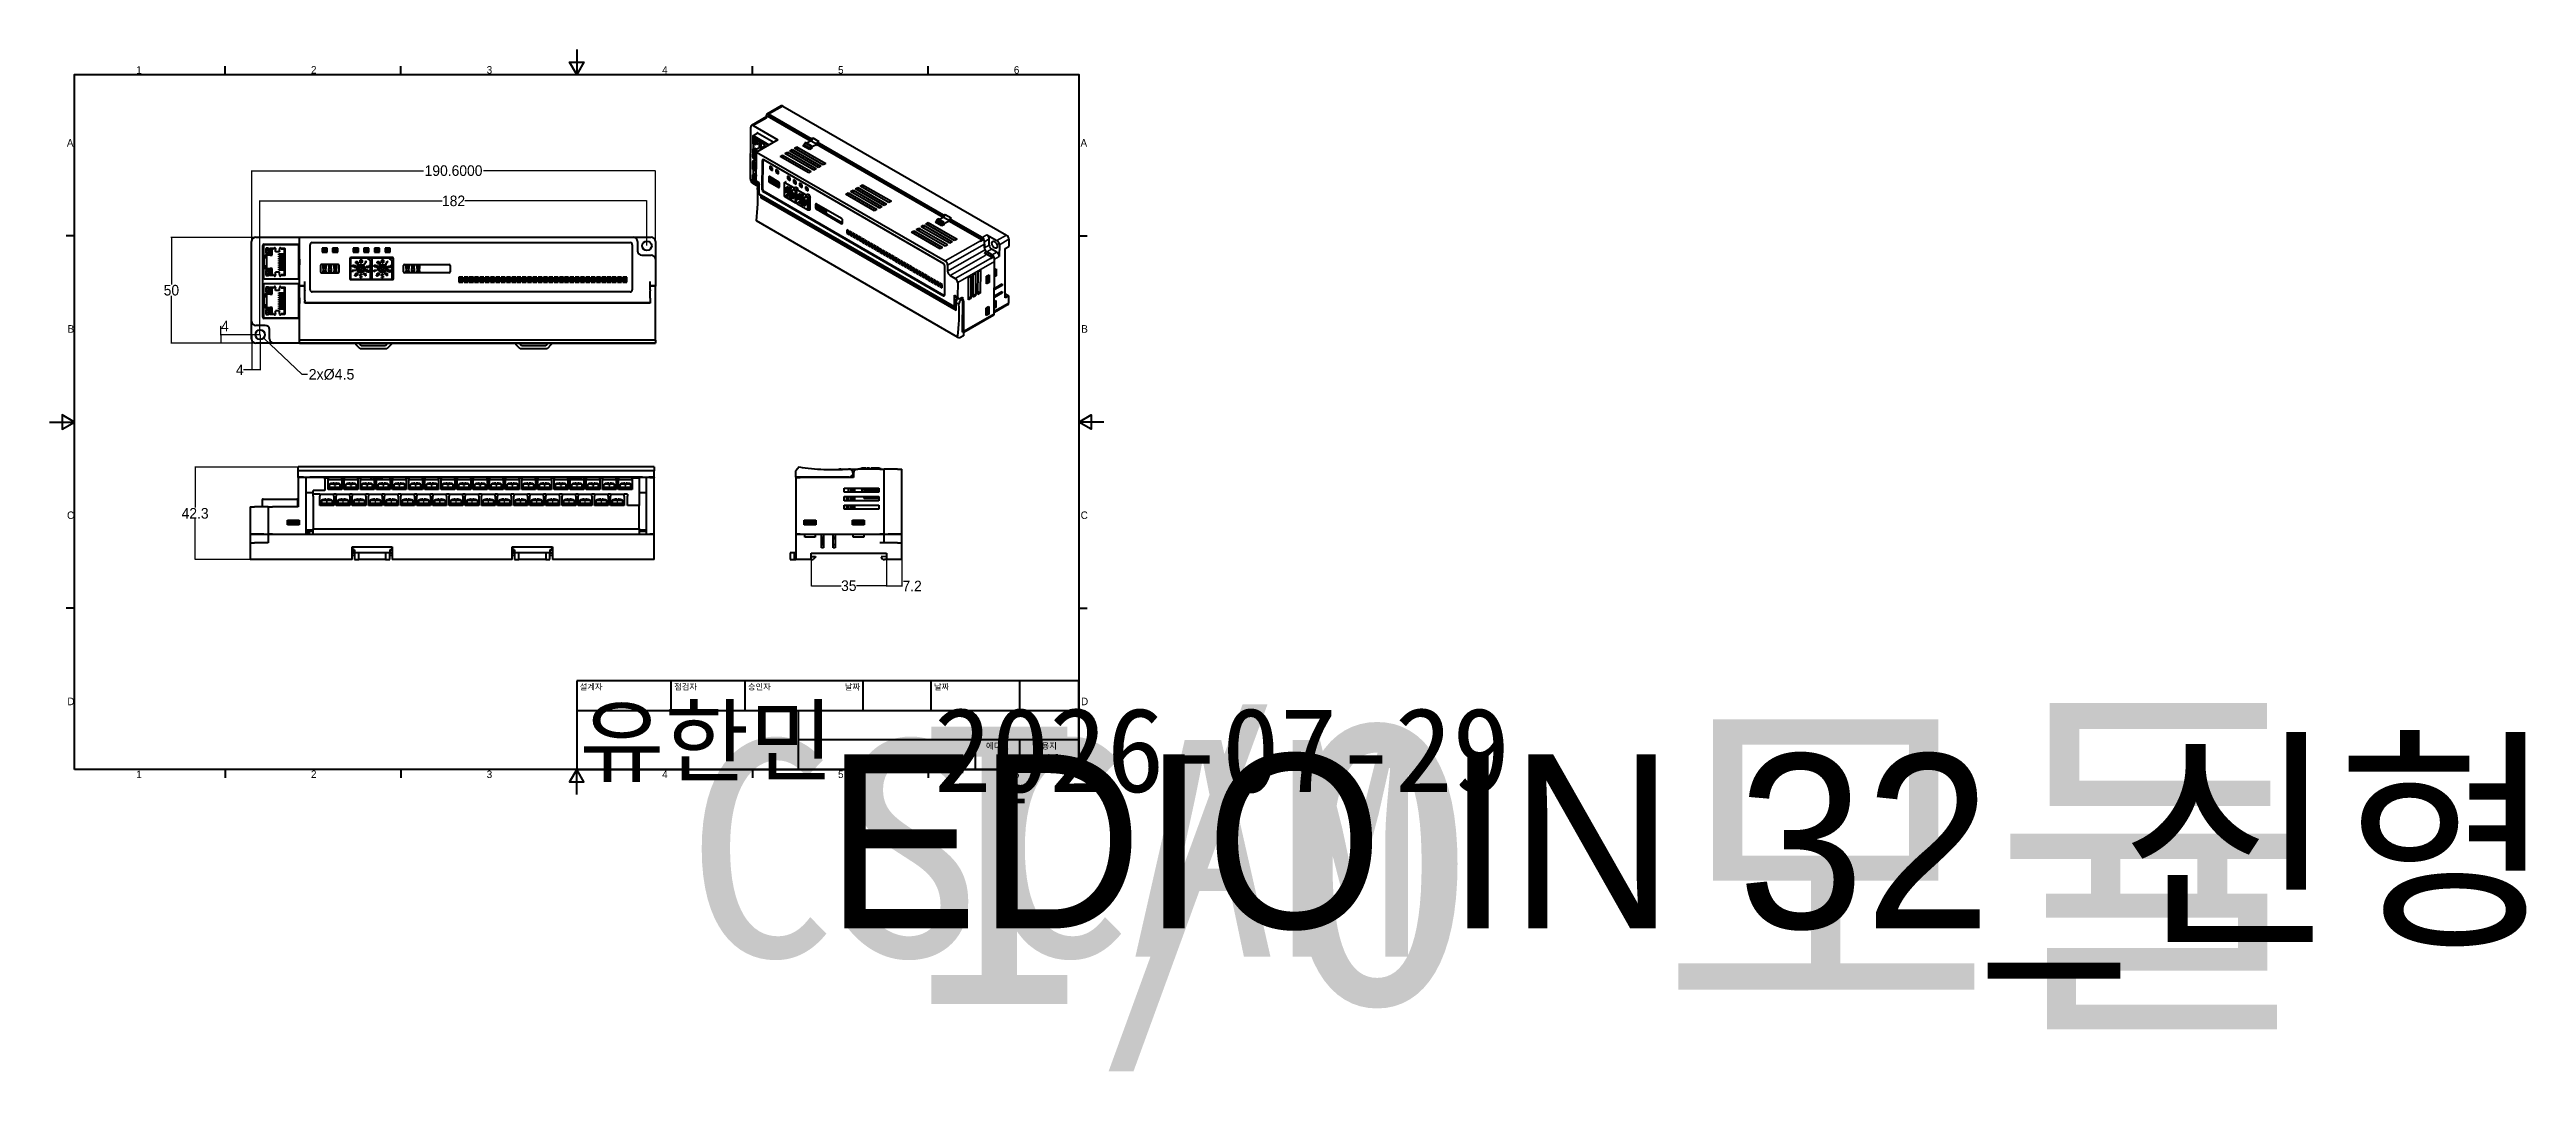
# Model space of a CAD drawing. Header units: millimetres. Extents: x -32 to 1138, y -135 to 348.
import ezdxf
from ezdxf.enums import TextEntityAlignment as Align

# ---------------------------------------------------------------- set-up
doc = ezdxf.new("R2018")
doc.units = ezdxf.units.MM
for name, color, linetype, lineweight in [('경계(ISO)', 7, 'Continuous', 70), ('외형선(ISO)', 7, 'Continuous', 50), ('제목(ISO)', 7, 'Continuous', 50), ('좁은 외형선(ISO)', 7, 'Continuous', 35)]:
    doc.layers.add(name, color=color, linetype=linetype, lineweight=lineweight)
doc.styles.get("Standard").update_dxf_attribs({"font": ''})
doc.styles.add('레이블 문자 (JIS)', font='')
doc.styles.add('주 문자 (ISO)', font='')
doc.styles.add('텍스트 스타일18', font='')
doc.styles.add('텍스트 스타일19', font='')
doc.styles.get('Standard').set_extended_font_data('Gulim')
doc.styles.get('레이블 문자 (JIS)').set_extended_font_data('Gulim')
doc.styles.get('주 문자 (ISO)').set_extended_font_data('Tahoma')
doc.styles.get('텍스트 스타일18').set_extended_font_data('Tahoma')
doc.styles.get('텍스트 스타일19').set_extended_font_data('Tahoma')
doc.dimstyles.get("Standard").update_dxf_attribs({"dimtxt": 0.18, "dimasz": 0.18, "dimexe": 0.18, "dimexo": 0.0625, "dimgap": 0.09, "dimtad": 0, "dimtih": 1, "dimtoh": 1, "dimdec": 4, "dimzin": 0, "dimdsep": 46, "dimtxsty": 'Standard', "dimcen": 0.09, "dimadec": 0, "dimazin": 0, "dimtfac": 1, "dimtdec": 4, "dimtofl": 0, "dimtmove": 0, "dimatfit": 3, "dimfxl": 1, "dimtolj": 1, "dimtzin": 0, "dimarcsym": 0})

msp = doc.modelspace()

# ---------------------------------------------------------------- blocks, each defined once
blk = doc.blocks.new('경계 Default Border')
at = {"layer": '경계(ISO)'}
for p, q in [((70, 287), (70, 290.4)), ((140, 287), (140, 290.4)), ((280, 287), (280, 290.4)), ((350, 287), (350, 290.4)), ((10, 222.75), (6.6, 222.75)), ((410, 222.75), (413.4, 222.75)), ((10, 74.25), (6.6, 74.25)), ((410, 74.25), (413.4, 74.25)), ((70, 10), (70, 6.6)), ((140, 10), (140, 6.6)), ((280, 10), (280, 6.6)), ((350, 10), (350, 6.6))]:
    blk.add_line(p, q, dxfattribs=at)
at = {"layer": '경계(ISO)', "flags": 128}
for points in [[(210, 297), (210, 287), (207.11, 292), (212.89, 292), (210, 287)], [(10, 10), (10, 287), (410, 287), (410, 10), (10, 10)], [(0, 148.5), (10, 148.5), (5, 151.39), (5, 145.61), (10, 148.5)], [(420, 148.5), (410, 148.5), (415, 151.39), (415, 145.61), (410, 148.5)], [(210, 0), (210, 10), (207.11, 5), (212.89, 5), (210, 10)]]:
    blk.add_lwpolyline(points, dxfattribs=at)
at = {"layer": '경계(ISO)', "char_height": 3, "attachment_point": 7, "style": '레이블 문자 (JIS)'}
for s, insert in [('1', (34.54, 287.33)), ('2', (104.15, 287.4)), ('3', (174.15, 287.33)), ('4', (244.04, 287.33)), ('5', (314.13, 287.33)), ('6', (384.15, 287.33)), ('A', (6.91, 258.29)), ('A', (410.71, 258.29)), ('B', (7.21, 184.12)), ('B', (411.01, 184.12)), ('C', (6.97, 109.8)), ('C', (410.77, 109.8)), ('D', (7.12, 35.62)), ('D', (410.92, 35.62)), ('1', (34.54, 6.53)), ('2', (104.15, 6.6)), ('3', (174.15, 6.53)), ('4', (244.04, 6.53)), ('5', (314.13, 6.53)), ('6', (384.15, 6.53))]:
    blk.add_mtext(s, dxfattribs=dict(at, insert=insert))
blk = doc.blocks.new('제목 블록 ISO')
at = {"layer": '제목(ISO)'}
for p, q in [((270.07, 130), (100.07, 130)), ((100.07, 130), (100.07, 100)), ((132.07, 120), (132.07, 130)), ((157.07, 120), (157.07, 130)), ((197.07, 120), (197.07, 130)), ((220.07, 120), (220.07, 130)), ((250.07, 120), (250.07, 130)), ((270.07, 100), (270.07, 130)), ((100.07, 120), (270.07, 120)), ((175.07, 120), (175.07, 100)), ((270.07, 110), (175.07, 110)), ((235.07, 100), (235.07, 110)), ((250.07, 100), (250.07, 110)), ((100.07, 100), (270.07, 100))]:
    blk.add_line(p, q, dxfattribs=at)
at = {"layer": '제목(ISO)', "style": '텍스트 스타일19'}
for s, p in [('설계자', (101.07, 129)), ('점검자', (133.07, 129)), ('승인자 ', (158.07, 129)), ('날짜', (221.07, 129))]:
    blk.add_text(s, height=2, dxfattribs=at).set_placement(p, align=Align.TOP_LEFT)
at = {"layer": '제목(ISO)', "style": '텍스트 스타일18'}
blk.add_text('날짜', height=2.029, dxfattribs=at).set_placement((196.07, 129), align=Align.TOP_RIGHT)
for s, p in [('에디션', (242.57, 109)), ('용지', (260.07, 109))]:
    blk.add_text(s, height=2.029, dxfattribs=at).set_placement(p, align=Align.TOP_CENTER)
at = {"layer": '제목(ISO)', "style": '주 문자 (ISO)'}
blk.add_text('1 / 1 ', height=3.5, dxfattribs=at).set_placement((260.07, 103.5), align=Align.MIDDLE_CENTER)
at = {"layer": '제목(ISO)', "lineweight": 30, "flags": 104}
for tag, height, p in [('작성자', 2.49, (100.84, 122.53)), ('점검자', 3.5, (133.07, 121)), ('엔지니어링_승인자', 3.5, (158.07, 121)), ('작성_날짜', 2.49, (220.89, 121.88))]:
    blk.add_attdef(tag, text='', height=height, dxfattribs=at).set_placement(p, align=Align.BOTTOM_LEFT)
blk.add_attdef('엔지니어링_승인_날짜', text='', height=2.49, dxfattribs=at).set_placement((196.07, 121), align=Align.BOTTOM_RIGHT)
for tag, p in [('회사', (137.41, 109.96)), ('제목', (222.57, 115)), ('리비전_번호', (242.57, 103.5))]:
    blk.add_attdef(tag, text='', height=3.5, dxfattribs=at).set_placement(p, align=Align.MIDDLE_CENTER)
blk.add_attdef('부품_번호', text='', height=3.5, dxfattribs=at).set_placement((176.07, 105), align=Align.MIDDLE_LEFT)
blk = doc.blocks.new('*D12')
at = {"color": 0, "lineweight": -2}
for p, q in [((86.2, 258.8), (25.6, 258.8)), ((25.8, 258.6), (25.8, 236.5)), ((25.8, 209), (25.8, 231.2)), ((86.2, 208.8), (25.6, 208.8))]:
    blk.add_line(p, q, dxfattribs=at)
at = {"color": 0}
for points in [[(25.8, 258.6), (25.7, 258.6), (25.8, 258.8)], [(25.7, 209), (25.8, 209), (25.8, 208.8)]]:
    blk.add_solid(points, dxfattribs=at)
at = {"layer": 'Defpoints', "color": 0}
for p in [(86.3, 258.8), (25.8, 208.8), (86.3, 208.8)]:
    blk.add_point(p, dxfattribs=at)
at = {"color": 0, "insert": (25.8, 233.8), "char_height": 5, "attachment_point": 5}
blk.add_mtext('\\A1;\\A1;50', dxfattribs=at)
blk = doc.blocks.new('*D13')
at = {"color": 0, "lineweight": -2}
for p, q in [((63.7, 239.6), (63.7, 290.4)), ((63.9, 290.3), (144.8, 290.3)), ((254.1, 290.3), (173.2, 290.3)), ((254.3, 239.6), (254.3, 290.4))]:
    blk.add_line(p, q, dxfattribs=at)
at = {"color": 0}
for points in [[(63.9, 290.3), (63.9, 290.2), (63.7, 290.3)], [(254.1, 290.2), (254.1, 290.3), (254.3, 290.3)]]:
    blk.add_solid(points, dxfattribs=at)
at = {"layer": 'Defpoints', "color": 0}
for p in [(254.3, 290.3), (63.7, 239.6), (254.3, 239.6)]:
    blk.add_point(p, dxfattribs=at)
at = {"color": 0, "insert": (159, 290.3), "char_height": 5, "attachment_point": 5}
blk.add_mtext('\\A1;190.6000', dxfattribs=at)
blk = doc.blocks.new('*D14')
at = {"color": 0, "lineweight": -2}
for p, q in [((85.6, 150.3), (36.9, 150.3)), ((37, 150.1), (37, 131.1)), ((37, 106.7), (37, 125.8)), ((85.6, 106.6), (36.9, 106.6))]:
    blk.add_line(p, q, dxfattribs=at)
at = {"color": 0}
for points in [[(37.1, 150.1), (37, 150.1), (37, 150.3)], [(37, 106.7), (37.1, 106.7), (37, 106.6)]]:
    blk.add_solid(points, dxfattribs=at)
at = {"layer": 'Defpoints', "color": 0}
for p in [(85.7, 150.3), (37, 106.6), (85.7, 106.6)]:
    blk.add_point(p, dxfattribs=at)
at = {"color": 0, "insert": (37, 128.4), "char_height": 5, "attachment_point": 5}
blk.add_mtext('\\A1;\\A1;42.3', dxfattribs=at)
blk = doc.blocks.new('*D15')
at = {"color": 0, "lineweight": -2}
for p, q in [((327.8, 106.5), (327.8, 94)), ((363.4, 106.5), (363.4, 94)), ((328, 94.2), (342, 94.2)), ((363.3, 94.2), (349.2, 94.2))]:
    blk.add_line(p, q, dxfattribs=at)
at = {"color": 0}
for points in [[(328, 94.2), (328, 94.1), (327.8, 94.2)], [(363.3, 94.1), (363.3, 94.2), (363.4, 94.2)]]:
    blk.add_solid(points, dxfattribs=at)
at = {"layer": 'Defpoints', "color": 0}
for p in [(327.8, 106.6), (363.4, 106.6), (363.4, 94.2)]:
    blk.add_point(p, dxfattribs=at)
at = {"color": 0, "insert": (345.6, 94.2), "char_height": 5, "attachment_point": 5}
blk.add_mtext('\\A1;\\A1;35', dxfattribs=at)
blk = doc.blocks.new('*D16')
at = {"color": 0, "lineweight": -2}
for p, q in [((363.4, 109.5), (363.4, 93.9)), ((370.6, 109.5), (370.6, 93.9)), ((363.6, 94.1), (370.5, 94.1)), ((370.6, 94.1), (370.8, 94.1))]:
    blk.add_line(p, q, dxfattribs=at)
at = {"color": 0}
for points in [[(363.6, 94.1), (363.6, 94.1), (363.4, 94.1)], [(370.5, 94.1), (370.5, 94.1), (370.6, 94.1)]]:
    blk.add_solid(points, dxfattribs=at)
at = {"layer": 'Defpoints', "color": 0}
for p in [(363.4, 109.6), (370.6, 109.6), (370.6, 94.1)]:
    blk.add_point(p, dxfattribs=at)
at = {"color": 0, "insert": (375.5, 94.1), "char_height": 5, "attachment_point": 5}
blk.add_mtext('\\A1;\\A1;7.2', dxfattribs=at)
blk = doc.blocks.new('*D17')
at = {"color": 0, "lineweight": -2}
for p, q in [((63.7, 212.8), (63.7, 196)), ((67.7, 212.8), (67.7, 196)), ((63.7, 196.2), (59.9, 196.2)), ((67.5, 196.2), (63.9, 196.2))]:
    blk.add_line(p, q, dxfattribs=at)
at = {"color": 0}
for points in [[(63.9, 196.2), (63.9, 196.2), (63.7, 196.2)], [(67.5, 196.2), (67.5, 196.2), (67.7, 196.2)]]:
    blk.add_solid(points, dxfattribs=at)
at = {"layer": 'Defpoints', "color": 0}
for p in [(63.7, 212.8), (67.7, 212.8), (63.7, 196.2)]:
    blk.add_point(p, dxfattribs=at)
at = {"color": 0, "insert": (58.1, 196.2), "char_height": 5, "attachment_point": 5}
blk.add_mtext('\\A1;\\A1;4', dxfattribs=at)
blk = doc.blocks.new('*D18')
at = {"color": 0, "lineweight": -2}
for p, q in [((67.6, 212.8), (48.9, 212.8)), ((49.1, 212.8), (49.1, 216.9)), ((49.1, 216.9), (49.3, 216.9)), ((49.1, 212.6), (49.1, 209)), ((67.6, 208.8), (48.9, 208.8))]:
    blk.add_line(p, q, dxfattribs=at)
at = {"color": 0}
for points in [[(49.1, 212.6), (49.1, 212.6), (49.1, 212.8)], [(49.1, 209), (49.1, 209), (49.1, 208.8)]]:
    blk.add_solid(points, dxfattribs=at)
at = {"layer": 'Defpoints', "color": 0}
for p in [(67.7, 212.8), (49.1, 208.8), (67.7, 208.8)]:
    blk.add_point(p, dxfattribs=at)
at = {"color": 0, "insert": (51.1, 216.9), "char_height": 5, "attachment_point": 5}
blk.add_mtext('\\A1;\\A1;4', dxfattribs=at)
blk = doc.blocks.new('*D19')
at = {"color": 0}
for p, q in [((67.6, 212.8), (67.8, 212.8)), ((67.7, 212.7), (67.7, 212.9))]:
    blk.add_line(p, q, dxfattribs=at)
at = {"color": 0, "lineweight": -2}
for p in [(69.5, 211.1), (90.1, 194)]:
    blk.add_line(p, (87.6, 194), dxfattribs=at)
at = {"color": 0}
blk.add_solid([(69.5, 211.2), (69.4, 211.1), (69.3, 211.3)], dxfattribs=at)
at = {"layer": 'Defpoints', "color": 0}
for p in [(66.1, 214.4), (69.3, 211.3)]:
    blk.add_point(p, dxfattribs=at)
at = {"color": 0, "insert": (101.4, 194), "char_height": 5, "attachment_point": 5}
blk.add_mtext('\\A1;\\A1;{\\f함초롬돋움|b0|i0|c129|p34;2x%%C4.5}', dxfattribs=at)
blk = doc.blocks.new('*D20')
at = {"color": 0, "lineweight": -2}
for p, q in [((67.6, 212.8), (67.6, 276.2)), ((67.8, 276), (153.7, 276)), ((250.1, 276), (164.3, 276)), ((250.3, 254.9), (250.3, 276.2))]:
    blk.add_line(p, q, dxfattribs=at)
at = {"color": 0}
for points in [[(67.8, 276), (67.8, 276), (67.6, 276)], [(250.1, 276), (250.1, 276), (250.3, 276)]]:
    blk.add_solid(points, dxfattribs=at)
at = {"layer": 'Defpoints', "color": 0}
for p in [(250.3, 276), (250.3, 254.8), (67.6, 212.8)]:
    blk.add_point(p, dxfattribs=at)
at = {"color": 0, "insert": (159, 276), "char_height": 5, "attachment_point": 5}
blk.add_mtext('\\A1;\\A1;182', dxfattribs=at)

# ---------------------------------------------------------------- dimensions: what is measured, and where the dimension line sits
dim = msp.add_linear_dim(base=(254.29571, 290.25956), p1=(63.69571, 239.56371), p2=(254.29571, 239.56371), dimstyle='Standard', override={"dimtxt": 5})
dim.commit()
dim.dimension.update_dxf_attribs({"geometry": '*D13', "text_midpoint": (158.99571, 290.25956)})
for base, p1, p2, text, picture, middle in [((250.29571, 275.98775), (67.63321, 212.75208), (250.29571, 254.81458), '\\A1;182', '*D20', (158.96446, 275.98775)), ((363.44255, 94.15877), (327.84255, 106.55349), (363.44255, 106.55349), '\\A1;35', '*D15', (345.64255, 94.15877)), ((370.64255, 94.11552), (363.44255, 109.55349), (370.64255, 109.55349), '\\A1;7.2', '*D16', (375.52973, 94.11552))]:
    dim = msp.add_linear_dim(base=base, p1=p1, p2=p2, text=text, dimstyle='Standard', override={"dimtxt": 5, "dimtxsty": 'Standard'})
    dim.commit()
    dim.dimension.update_dxf_attribs({"geometry": picture, "text_midpoint": middle})
for base, p1, p2, text, picture, middle in [((25.76009, 208.81339), (86.29571, 258.81458), (86.29571, 208.81339), '\\A1;50', '*D12', (25.76009, 233.81399)), ((37.04084, 106.55349), (85.6663, 150.31781), (85.6663, 106.55349), '\\A1;42.3', '*D14', (37.04084, 128.43565))]:
    dim = msp.add_linear_dim(base=base, p1=p1, p2=p2, angle=90, text=text, dimstyle='Standard', override={"dimtxt": 5, "dimtxsty": 'Standard'})
    dim.commit()
    dim.dimension.update_dxf_attribs({"geometry": picture, "text_midpoint": middle})
dim = msp.add_linear_dim(base=(49.0849, 208.81458), p1=(67.69571, 212.75208), p2=(67.69571, 208.81458), angle=90, text='\\A1;4', dimstyle='Standard', override={"dimtxt": 5, "dimtxsty": 'Standard'})
dim.commit()
dim.dimension.update_dxf_attribs({"geometry": '*D18', "text_midpoint": (51.1059, 216.88306), "dimtype": 160})
dim = msp.add_linear_dim(base=(63.69571, 196.18908), p1=(67.69571, 212.81458), p2=(63.69571, 212.81458), text='\\A1;4', dimstyle='Standard', override={"dimtxt": 5, "dimtxsty": 'Standard'})
dim.commit()
dim.dimension.update_dxf_attribs({"geometry": '*D17', "text_midpoint": (58.0752, 196.18908), "dimtype": 160})
dim = msp.add_diameter_dim_2p(p1=(66.06239, 214.36209), p2=(69.32902, 211.26707), text='\\A1;{\\f함초롬돋움|b0|i0|c129|p34;2x%%C4.5}', dimstyle='Standard', override={"dimtxt": 5, "dimtxsty": 'Standard'})
dim.commit()
dim.dimension.update_dxf_attribs({"geometry": '*D19', "text_midpoint": (101.39825, 193.97634), "dimtype": 163})

# ---------------------------------------------------------------- linework, layer by layer
at = {"layer": '외형선(ISO)'}
for p, q in [((306.91846, 315.82475), (299.61417, 311.65803)), ((306.58594, 316.26221), (306.5827, 315.63321)), ((306.81082, 315.34994), (307.05841, 316.07977)), ((313.71263, 320.87105), (306.92452, 316.99879)), ((307.35182, 316.24715), (307.05841, 316.07977)), ((327.50793, 304.27323), (307.05841, 316.07977)), ((307.35182, 316.24715), (327.80135, 304.44061)), ((327.80591, 305.32504), (307.72408, 316.91929)), ((314.51218, 320.79155), (420.06908, 259.84824)), ((299.14843, 286.28826), (299.27559, 310.92146)), ((300.25721, 306.62566), (300.23957, 303.20912)), ((300.41372, 311.57853), (312.06684, 304.8506)), ((300.41864, 306.90196), (302.60137, 308.1471)), ((300.75649, 305.37371), (300.74922, 303.96517)), ((301.35114, 305.16181), (300.8703, 305.43942)), ((300.89564, 305.01544), (300.89192, 304.29479)), ((301.45845, 303.96771), (300.89192, 304.29479)), ((300.89192, 304.29479), (301.17704, 303.80422)), ((301.01655, 305.35499), (300.89564, 305.01544)), ((301.46217, 304.68836), (300.89564, 305.01544)), ((301.45633, 303.55692), (301.4636, 304.96546)), ((301.68647, 304.7251), (301.67827, 303.13635)), ((303.00519, 304.09513), (301.80026, 304.7908)), ((301.82773, 304.77494), (301.81969, 303.21702)), ((301.87298, 304.74882), (301.86416, 303.04024)), ((312.06684, 304.8506), (301.99782, 299.10676)), ((302.21139, 304.55344), (302.20256, 302.84252)), ((302.26735, 307.95655), (302.26763, 308.01123)), ((302.55217, 308.1755), (310.17766, 303.77292)), ((303.00565, 304.18338), (303.00519, 304.09513)), ((303.00519, 304.09513), (303.11833, 304.15967)), ((303.00565, 304.18338), (303.11878, 304.24792)), ((303.11878, 304.24792), (303.11833, 304.15967)), ((303.19831, 304.23313), (303.11847, 304.18759)), ((303.28803, 303.93183), (303.28541, 304.03191)), ((327.50793, 304.27323), (325.79966, 303.29875)), ((328.56957, 305.76067), (327.80135, 304.44061)), ((327.80135, 304.44061), (327.80591, 305.32504)), ((327.80135, 304.44061), (330.62977, 302.80761)), ((327.80591, 305.32504), (328.56957, 305.76067)), ((328.56957, 305.76067), (331.398, 304.12768)), ((331.398, 304.12768), (330.63434, 303.69205)), ((300.19515, 294.60388), (300.17752, 291.18733)), ((300.22327, 300.05135), (300.20564, 296.63481)), ((300.31699, 300.18034), (300.39383, 300.22417)), ((300.317, 299.92062), (300.56592, 299.77691)), ((300.3333, 303.07839), (300.58222, 302.93468)), ((300.34528, 300.06661), (300.34555, 300.11903)), ((300.34528, 300.06661), (300.70734, 299.85758)), ((300.34555, 300.11903), (300.51627, 300.41237)), ((300.85467, 299.82509), (300.34555, 300.11903)), ((300.35659, 294.88018), (301.64694, 295.61626)), ((300.36563, 296.35603), (301.97881, 295.42465)), ((300.49269, 302.98636), (300.47919, 300.37084)), ((300.51627, 300.41237), (300.59311, 300.45621)), ((301.19509, 300.02046), (300.51627, 300.41237)), ((300.60585, 302.92393), (300.59311, 300.45621)), ((300.59311, 300.45621), (301.19508, 300.7996)), ((300.80358, 303.0074), (300.66216, 302.92673)), ((300.67836, 299.58059), (300.67609, 299.14161)), ((300.69443, 293.35193), (300.68716, 291.94338)), ((300.69828, 303.43936), (300.69601, 303.00037)), ((300.72132, 298.56028), (300.71405, 297.15173)), ((300.72245, 302.96112), (301.20882, 302.68032)), ((300.72449, 302.96228), (300.87043, 302.87803)), ((300.78854, 298.94529), (301.54094, 298.51089)), ((301.28908, 293.14003), (300.80825, 293.41764)), ((301.56447, 303.07066), (300.81207, 303.50505)), ((300.81978, 299.66126), (300.81751, 299.22228)), ((300.82651, 296.95538), (301.30734, 296.67777)), ((300.83359, 292.99366), (300.82987, 292.27301)), ((300.95449, 293.3332), (300.83359, 292.99366)), ((301.40011, 292.66658), (300.83359, 292.99366)), ((301.31597, 298.34838), (300.83513, 298.62599)), ((300.83954, 303.4892), (300.83743, 303.08104)), ((300.85097, 299.10912), (300.85467, 299.82509)), ((300.85467, 299.82509), (301.19509, 300.02046)), ((300.86145, 298.392), (300.85773, 297.67134)), ((301.42426, 297.34426), (300.85773, 297.67134)), ((300.85773, 297.67134), (301.14285, 297.18078)), ((300.92607, 298.57348), (300.86145, 298.392)), ((301.42798, 298.06491), (300.86145, 298.392)), ((300.86168, 303.76882), (301.34251, 303.49121)), ((300.86718, 299.10069), (301.1913, 299.2867)), ((300.87043, 302.87803), (300.87348, 303.4696)), ((301.20882, 302.68032), (300.87043, 302.87803)), ((300.87046, 299.08003), (301.84083, 298.51978)), ((301.14285, 297.18078), (300.90576, 297.04553)), ((300.92996, 299.02596), (301.68236, 298.59157)), ((300.93964, 297.01992), (301.42048, 296.74231)), ((300.97481, 303.83336), (301.45565, 303.55575)), ((301.17704, 303.80422), (301.1007, 303.76068)), ((301.42258, 297.01927), (301.14285, 297.18078)), ((301.45677, 303.64272), (301.17704, 303.80422)), ((301.19509, 300.02046), (301.1913, 299.2867)), ((301.1913, 299.2867), (301.87011, 299.67393)), ((301.1913, 299.2867), (301.99635, 298.8219)), ((301.8739, 300.40768), (301.19508, 300.7996)), ((301.19509, 300.02046), (301.8739, 300.40768)), ((301.21188, 303.27422), (301.20882, 302.68032)), ((301.20882, 302.68032), (301.85, 303.04607)), ((301.39427, 291.53513), (301.40154, 292.94368)), ((301.42116, 296.74348), (301.42843, 298.15203)), ((301.62441, 292.70332), (301.61621, 291.11457)), ((301.78584, 303.14338), (301.64442, 303.06271)), ((301.65338, 298.31458), (301.64518, 296.72583)), ((302.20256, 302.84252), (301.73333, 303.11343)), ((301.86416, 303.04024), (301.73537, 303.11459)), ((301.96443, 292.63841), (301.73821, 292.76902)), ((301.75762, 296.52952), (301.98384, 296.3989)), ((301.76567, 292.75316), (301.75763, 291.19524)), ((301.7948, 298.39525), (301.7866, 296.8065)), ((301.81093, 292.72703), (301.80211, 291.01845)), ((301.84083, 298.51978), (301.83136, 296.6854)), ((301.83136, 296.6854), (301.98578, 296.77402)), ((301.83136, 296.6854), (301.98487, 296.59677)), ((301.83247, 300.4316), (303.36914, 301.30819)), ((301.99525, 298.60841), (301.84083, 298.51978)), ((301.86416, 303.04024), (302.20256, 302.84252)), ((301.8739, 300.40768), (301.87011, 299.67393)), ((301.89904, 296.61019), (301.98468, 296.56074)), ((301.92748, 285.47989), (301.99782, 299.10676)), ((301.99782, 299.10676), (391.14984, 247.63481)), ((302.20256, 302.84252), (303.6034, 303.64163)), ((304.48467, 303.13283), (303.3533, 303.78603)), ((303.36914, 301.30819), (303.38053, 303.51449)), ((304.04796, 300.91627), (303.36914, 301.30819)), ((304.06067, 303.37763), (304.04796, 300.91627)), ((304.04796, 300.91627), (305.93332, 301.99177)), ((304.42304, 303.3751), (304.4194, 303.27864)), ((304.4194, 303.27864), (304.53254, 303.34318)), ((304.42304, 303.3751), (304.53618, 303.43963)), ((304.53618, 303.43963), (304.53254, 303.34318)), ((304.58332, 303.26273), (304.55125, 303.28125)), ((304.70234, 303.13373), (304.55753, 303.11885)), ((304.58332, 303.26273), (304.69476, 303.27418)), ((304.70224, 303.11534), (304.7027, 303.20359)), ((305.82232, 302.46866), (304.70224, 303.11534)), ((304.74238, 281.22634), (304.81441, 295.18078)), ((305.02522, 281.38769), (305.09725, 295.34213)), ((305.38348, 295.50932), (390.29286, 246.48687)), ((305.93, 301.34986), (305.93477, 302.27235)), ((308.27665, 292.45516), (308.27022, 291.21039)), ((309.63429, 291.67132), (308.27665, 292.45516)), ((313.19832, 297.05525), (314.32967, 297.70063)), ((326.77477, 289.21689), (313.19832, 297.05525)), ((314.32967, 297.70063), (314.32299, 296.40593)), ((314.32967, 297.70063), (327.90613, 289.86226)), ((315.46103, 298.34601), (316.59238, 298.99138)), ((329.03748, 290.50764), (315.46103, 298.34601)), ((316.59238, 298.99138), (316.58569, 297.69668)), ((316.59238, 298.99138), (330.16883, 291.15301)), ((317.72373, 299.63676), (318.85508, 300.28213)), ((331.30018, 291.79839), (317.72373, 299.63676)), ((318.85508, 300.28213), (318.84839, 298.98743)), ((318.85508, 300.28213), (332.43153, 292.44377)), ((319.98643, 300.92751), (321.11778, 301.57288)), ((333.56288, 293.08914), (319.98643, 300.92751)), ((321.11778, 301.57288), (321.1111, 300.27818)), ((321.11778, 301.57288), (334.69423, 293.73452)), ((323.91789, 302.09887), (324.40664, 302.37767)), ((327.02916, 300.30257), (323.91789, 302.09887)), ((324.40729, 302.50448), (324.40375, 301.81835)), ((324.40729, 302.50448), (324.97618, 303.44955)), ((327.23572, 300.87149), (324.40729, 302.50448)), ((325.25902, 303.61089), (324.97618, 303.44955)), ((324.97618, 303.44955), (327.80461, 301.81655)), ((325.25902, 303.61089), (328.08745, 301.9779)), ((328.27364, 301.01249), (327.02916, 300.30257)), ((327.23339, 300.41908), (327.23572, 300.87149)), ((327.80461, 301.81655), (327.23572, 300.87149)), ((327.80461, 301.81655), (328.08745, 301.9779)), ((330.33636, 302.64024), (328.08423, 301.35552)), ((328.08745, 301.9779), (328.08423, 301.35552)), ((328.13222, 301.09414), (328.27364, 301.01249)), ((330.33636, 302.64024), (329.8441, 302.07067)), ((390.07274, 268.15142), (330.33636, 302.64024)), ((330.63434, 303.69205), (330.62977, 302.80761)), ((330.62977, 302.80761), (390.36615, 268.3188)), ((390.37072, 269.20323), (330.63434, 303.69205)), ((332.43153, 292.44377), (331.30018, 291.79839)), ((334.69423, 293.73452), (333.56288, 293.08914)), ((300.16122, 288.02956), (300.14358, 284.61302)), ((300.25494, 288.15855), (300.33178, 288.20239)), ((300.25494, 287.89884), (300.50386, 287.75512)), ((300.27124, 291.05661), (300.52016, 290.91289)), ((302.70189, 282.92249), (300.27304, 284.32479)), ((300.28322, 288.04483), (300.28349, 288.09724)), ((300.28322, 288.04483), (300.64528, 287.83579)), ((300.28349, 288.09724), (300.45421, 288.39059)), ((300.79261, 287.8033), (300.28349, 288.09724)), ((300.30358, 284.33424), (302.71004, 282.94487)), ((300.43064, 290.96458), (300.41714, 288.34906)), ((300.45421, 288.39059), (300.53105, 288.43442)), ((301.13303, 287.99867), (300.45421, 288.39059)), ((300.54379, 290.90215), (300.53105, 288.43442)), ((300.53105, 288.43442), (301.13302, 288.77782)), ((300.74152, 290.98562), (300.60011, 290.90494)), ((300.61631, 287.55881), (300.61404, 287.11982)), ((300.63622, 291.41757), (300.63396, 290.97859)), ((300.65926, 286.53849), (300.65199, 285.12995)), ((300.6604, 290.93934), (301.14676, 290.65853)), ((300.66244, 290.9405), (300.80837, 290.85625)), ((300.72648, 286.92351), (301.47888, 286.48911)), ((301.50242, 291.04887), (300.75002, 291.48327)), ((300.75772, 287.63948), (300.75546, 287.2005)), ((300.76445, 284.9336), (301.24529, 284.65599)), ((301.25391, 286.32659), (300.77308, 286.6042)), ((300.77748, 291.46741), (300.77538, 291.05926)), ((300.78892, 287.08734), (300.79261, 287.8033)), ((300.79261, 287.8033), (301.13303, 287.99867)), ((300.7994, 286.37021), (300.79568, 285.64956)), ((301.3622, 285.32248), (300.79568, 285.64956)), ((300.79568, 285.64956), (301.08079, 285.15899)), ((300.86402, 286.5517), (300.7994, 286.37021)), ((301.36592, 286.04313), (300.7994, 286.37021)), ((300.79962, 291.74704), (301.28046, 291.46943)), ((300.80513, 287.07891), (301.12925, 287.26492)), ((300.80837, 290.85625), (300.81142, 291.44782)), ((301.14676, 290.65853), (300.80837, 290.85625)), ((300.80841, 287.05824), (301.77877, 286.498)), ((301.39639, 291.94592), (300.82987, 292.27301)), ((300.82987, 292.27301), (301.11498, 291.78244)), ((301.08079, 285.15899), (300.8437, 285.02375)), ((300.8679, 287.00418), (301.6203, 286.56978)), ((300.87759, 284.99814), (301.35842, 284.72053)), ((300.91276, 291.81157), (301.39359, 291.53396)), ((301.11498, 291.78244), (301.03864, 291.73889)), ((301.36052, 284.99749), (301.08079, 285.15899)), ((301.39471, 291.62094), (301.11498, 291.78244)), ((301.13303, 287.99867), (301.12925, 287.26492)), ((301.12925, 287.26492), (301.80806, 287.65214)), ((301.12925, 287.26492), (301.9343, 286.80012)), ((301.81184, 288.3859), (301.13302, 288.77782)), ((301.13303, 287.99867), (301.81184, 288.3859)), ((301.14983, 291.25244), (301.14676, 290.65853)), ((301.14676, 290.65853), (301.78794, 291.02429)), ((301.3591, 284.7217), (301.36637, 286.13025)), ((301.72378, 291.1216), (301.58236, 291.04092)), ((301.59132, 286.2928), (301.58312, 284.70405)), ((301.9556, 290.92749), (301.67128, 291.09165)), ((301.80211, 291.01845), (301.67332, 291.09281)), ((301.69556, 284.50773), (302.90049, 283.81207)), ((301.73274, 286.37347), (301.72454, 284.78472)), ((301.77877, 286.498), (301.7693, 284.66361)), ((301.7693, 284.66361), (302.10973, 284.85898)), ((301.7693, 284.66361), (302.81582, 284.05941)), ((301.77041, 288.40982), (301.94311, 288.50834)), ((301.93319, 286.58662), (301.77877, 286.498)), ((301.80211, 291.01845), (301.95561, 290.92877)), ((301.81184, 288.3859), (301.80806, 287.65214)), ((301.83698, 284.5884), (302.81564, 284.02338)), ((302.10976, 284.8662), (302.10973, 284.85898)), ((302.10973, 284.85898), (302.11385, 284.86134)), ((302.10973, 284.85898), (302.12209, 284.85184)), ((303.33887, 284.11606), (302.25883, 284.73962)), ((302.78735, 284.00724), (302.81564, 284.02338)), ((303.01363, 283.8766), (302.78735, 284.00724)), ((302.81582, 284.05941), (302.81564, 284.02338)), ((302.97204, 284.32785), (302.81582, 284.05941)), ((302.90049, 283.81207), (302.90004, 283.72382)), ((302.90004, 283.72382), (303.01317, 283.78836)), ((302.90049, 283.81207), (303.01363, 283.8766)), ((303.01363, 283.8766), (303.01317, 283.78836)), ((303.04801, 283.64969), (303.13962, 283.70196)), ((303.31464, 279.42229), (303.34169, 284.66339)), ((303.32393, 283.96755), (303.33818, 283.98231)), ((307.85011, 287.31328), (307.83996, 285.34786)), ((308.12112, 284.85699), (312.53346, 282.30952)), ((312.54699, 284.93008), (308.13464, 287.47754)), ((308.27022, 291.21039), (309.35793, 291.83087)), ((308.27022, 291.21039), (309.62787, 290.42656)), ((308.40564, 285.67055), (308.41413, 287.31618)), ((308.49514, 285.37774), (308.50487, 287.26379)), ((312.81965, 282.79358), (308.68679, 285.17968)), ((308.7024, 285.48469), (308.70558, 286.10173)), ((309.34856, 285.11163), (308.7024, 285.48469)), ((309.23822, 286.44345), (308.72911, 286.15303)), ((309.23822, 286.44345), (309.24026, 286.83922)), ((309.52106, 286.60479), (309.23822, 286.44345)), ((309.91366, 285.39639), (309.40455, 285.10597)), ((309.40793, 285.76111), (309.91704, 286.05153)), ((309.52143, 286.67688), (309.52106, 286.60479)), ((309.52106, 286.60479), (309.91871, 286.3752)), ((309.91197, 285.06882), (309.62742, 285.23311)), ((309.62787, 290.42656), (309.63429, 291.67132)), ((309.91366, 285.39639), (309.91197, 285.06882)), ((309.91704, 286.05153), (309.91366, 285.39639)), ((309.91908, 286.4473), (309.91704, 286.05153)), ((310.14581, 285.92731), (310.14262, 285.31027)), ((310.14262, 285.31027), (310.78878, 284.93721)), ((310.4518, 286.13974), (310.16933, 285.97861)), ((310.66999, 284.63118), (310.67192, 285.00468)), ((310.8448, 284.93156), (310.66999, 284.63118)), ((311.34881, 284.23926), (310.66999, 284.63118)), ((311.35388, 285.22197), (310.84478, 284.93155)), ((310.84816, 285.58669), (311.13062, 285.74782)), ((311.06424, 285.05674), (311.35217, 284.89051)), ((311.10508, 290.82216), (311.09865, 289.5774)), ((311.09865, 289.5774), (312.18636, 290.19788)), ((311.09865, 289.5774), (312.4563, 288.79356)), ((312.46272, 290.03833), (311.10508, 290.82216)), ((311.35388, 285.22197), (311.34881, 284.23926)), ((311.35593, 285.61774), (311.35388, 285.22197)), ((311.57608, 283.82557), (311.57926, 284.44261)), ((312.22224, 283.45251), (311.57608, 283.82557)), ((312.1119, 284.78433), (311.60279, 284.49391)), ((312.1119, 284.78433), (312.11394, 285.18009)), ((312.39474, 284.94567), (312.1119, 284.78433)), ((312.78734, 283.73727), (312.27823, 283.44685)), ((312.28162, 284.10199), (312.79072, 284.39241)), ((312.39511, 285.01776), (312.39474, 284.94567)), ((312.39474, 284.94567), (312.72364, 284.75578)), ((312.4563, 288.79356), (312.46272, 290.03833)), ((312.78565, 283.4097), (312.5011, 283.57398)), ((312.78734, 283.73727), (312.78565, 283.4097)), ((312.79072, 284.39241), (312.78734, 283.73727)), ((312.79191, 284.62272), (312.79072, 284.39241)), ((312.818, 282.47379), (312.82814, 284.43921)), ((315.09416, 284.42869), (315.06373, 278.53244)), ((315.17881, 284.61283), (315.96136, 285.05924)), ((319.62134, 282.14347), (315.3787, 284.59295)), ((315.50159, 280.73276), (315.55816, 280.76503)), ((315.66644, 280.03755), (315.50159, 280.73276)), ((315.50159, 280.73276), (315.52731, 280.72758)), ((315.58387, 280.75985), (315.52731, 280.72758)), ((315.52731, 280.72758), (316.41112, 280.13853)), ((315.55816, 280.76503), (315.58387, 280.75985)), ((315.58387, 280.75985), (316.46769, 280.1708)), ((315.71009, 282.10133), (315.76665, 282.1336)), ((315.77636, 281.96935), (315.71979, 281.93708)), ((315.79438, 281.69025), (315.85095, 281.72252)), ((315.9602, 282.07941), (315.90363, 282.04714)), ((316.00269, 281.54885), (316.01214, 281.55424)), ((316.01428, 281.55224), (316.01207, 281.5543)), ((316.07865, 281.71157), (316.06262, 281.70242)), ((316.06262, 281.70242), (316.06482, 281.70036)), ((316.07972, 281.5804), (316.13629, 281.61267)), ((316.0992, 281.72513), (316.15577, 281.7574)), ((316.2635, 281.28965), (316.20694, 281.25739)), ((316.39755, 281.69521), (316.34099, 281.66294)), ((316.40061, 281.10192), (316.45718, 281.13419)), ((316.52522, 281.22701), (316.46865, 281.19474)), ((316.54583, 282.72335), (316.60239, 282.75562)), ((316.64035, 282.77071), (316.58379, 282.73844)), ((316.59633, 282.36119), (316.6529, 282.39346)), ((316.62617, 287.63456), (316.61974, 286.3898)), ((316.61974, 286.3898), (317.70745, 287.01028)), ((316.61974, 286.3898), (317.97738, 285.60596)), ((317.98381, 286.85072), (316.62617, 287.63456)), ((316.89804, 281.76365), (316.84147, 281.73138)), ((316.89306, 281.61847), (316.84147, 281.73138)), ((316.89122, 282.17473), (316.84995, 282.15119)), ((316.91464, 282.05578), (316.97121, 282.08805)), ((316.97279, 282.22249), (316.97353, 282.22291)), ((317.12344, 280.67196), (316.97742, 280.81149)), ((316.98098, 280.82193), (317.12785, 280.68159)), ((317.03884, 281.7427), (316.98492, 281.71194)), ((317.07575, 282.33729), (317.01918, 282.30502)), ((317.06982, 281.62996), (317.12639, 281.66223)), ((317.34106, 280.90604), (317.31278, 280.8899)), ((317.46238, 280.9523), (317.36345, 281.1689)), ((317.37264, 281.17132), (317.47157, 280.95472)), ((317.47054, 280.95696), (317.46238, 280.9523)), ((317.47157, 280.95472), (317.46238, 280.9523)), ((317.74105, 280.60069), (317.91177, 280.69925)), ((317.74637, 282.57259), (317.80294, 282.60485)), ((317.91194, 280.69896), (317.79762, 280.63296)), ((317.95548, 281.66976), (317.89891, 281.63749)), ((317.91177, 280.69925), (318.08046, 280.40473)), ((317.96924, 282.58427), (317.91267, 282.552)), ((317.96703, 280.83123), (317.96804, 281.02777)), ((317.97841, 280.83772), (317.96703, 280.83123)), ((317.97834, 280.8247), (317.96703, 280.83123)), ((317.97738, 285.60596), (317.98381, 286.85072)), ((317.97936, 281.02124), (317.97834, 280.8247)), ((318.05547, 281.53433), (318.11204, 281.5666)), ((318.22366, 281.93627), (318.1671, 281.904)), ((318.58287, 280.95159), (318.63069, 281.00019)), ((318.96299, 280.41108), (318.58287, 280.95159)), ((318.68726, 281.03246), (318.63069, 281.00019)), ((318.63069, 281.00019), (318.78436, 280.78175)), ((318.68726, 281.03246), (318.83063, 280.82865)), ((318.78436, 280.78175), (319.17477, 281.1775)), ((319.31729, 281.14399), (318.85747, 280.67774)), ((318.91404, 280.71001), (318.85747, 280.67774)), ((319.01081, 280.45969), (318.85747, 280.67774)), ((319.37386, 281.17626), (318.91404, 280.71001)), ((318.91404, 280.71001), (319.06737, 280.49196)), ((318.9819, 281.36606), (319.03349, 281.41841)), ((319.17477, 281.1775), (318.9819, 281.36606)), ((319.09005, 281.45068), (319.03349, 281.41841)), ((319.03349, 281.41841), (319.31729, 281.14399)), ((319.09005, 281.45068), (319.37386, 281.17626)), ((319.37386, 281.17626), (319.31729, 281.14399)), ((319.45459, 286.00157), (319.44817, 284.7568)), ((319.44817, 284.7568), (320.53588, 285.37729)), ((319.44817, 284.7568), (320.80581, 283.97297)), ((320.81224, 285.21773), (319.45459, 286.00157)), ((319.62134, 282.14347), (320.35029, 282.55929)), ((320.46479, 280.67086), (319.62134, 282.14347)), ((321.73351, 281.72892), (320.37748, 282.51183)), ((320.43605, 275.10219), (320.46479, 280.67086)), ((320.57793, 280.7354), (320.46479, 280.67086)), ((320.57793, 280.7354), (320.54918, 275.16672)), ((320.83725, 280.28264), (320.57793, 280.7354)), ((320.61447, 282.375), (321.15766, 281.42664)), ((320.80581, 283.97297), (320.81224, 285.21773)), ((320.84153, 281.11044), (320.81109, 275.2142)), ((320.92617, 281.29459), (321.71068, 281.74211)), ((325.3687, 278.82522), (321.12606, 281.27471)), ((322.28302, 284.36857), (322.27659, 283.12381)), ((322.27659, 283.12381), (323.36431, 283.74429)), ((322.27659, 283.12381), (323.63424, 282.33997)), ((323.64066, 283.58474), (322.28302, 284.36857)), ((323.63424, 282.33997), (323.64066, 283.58474)), ((325.11145, 282.73558), (325.10502, 281.49082)), ((325.10502, 281.49082), (326.19273, 282.1113)), ((325.10502, 281.49082), (326.46267, 280.70698)), ((326.46909, 281.95174), (325.11145, 282.73558)), ((326.46267, 280.70698), (326.46909, 281.95174)), ((327.90613, 289.86226), (326.77477, 289.21689)), ((330.16883, 291.15301), (329.03748, 290.50764)), ((346.46059, 280.4484), (347.59194, 281.09378)), ((347.59194, 281.09378), (347.58525, 279.79907)), ((347.59194, 281.09378), (361.16839, 273.25541)), ((348.72329, 281.73915), (349.85464, 282.38453)), ((362.29974, 273.90078), (348.72329, 281.73915)), ((349.85464, 282.38453), (349.84796, 281.08982)), ((349.85464, 282.38453), (363.43109, 274.54616)), ((350.98599, 283.0299), (352.11734, 283.67528)), ((364.56244, 275.19154), (350.98599, 283.0299)), ((352.11734, 283.67528), (352.11066, 282.38058)), ((352.11734, 283.67528), (365.69379, 275.83691)), ((395.85272, 225.44644), (303.64599, 278.68202)), ((304.88633, 277.96274), (304.13198, 277.53295)), ((396.33871, 224.29737), (304.13198, 277.53295)), ((304.88633, 277.96274), (304.88635, 277.9659)), ((390.21407, 231.22215), (305.30468, 280.24461)), ((390.4969, 231.38349), (305.58752, 280.40595)), ((305.59344, 277.55449), (305.59346, 277.55765)), ((315.34488, 278.04157), (320.43605, 275.10219)), ((315.61583, 280.57084), (315.74597, 280.02164)), ((316.43965, 280.01781), (315.61583, 280.57084)), ((315.74597, 280.02164), (315.66644, 280.03755)), ((315.69219, 280.51958), (315.80254, 280.05391)), ((315.80254, 280.05391), (315.74597, 280.02164)), ((316.15687, 278.69579), (316.20811, 278.74775)), ((316.26468, 278.78002), (316.20811, 278.74775)), ((316.356, 278.60232), (316.29943, 278.57005)), ((316.46769, 280.1708), (316.41112, 280.13853)), ((316.41112, 280.13853), (316.43965, 280.01781)), ((316.49622, 280.05008), (316.43965, 280.01781)), ((316.46769, 280.1708), (316.49622, 280.05008)), ((316.48682, 279.12141), (316.54338, 279.15368)), ((316.58685, 279.02451), (316.53142, 278.99289)), ((316.60806, 278.71801), (316.55149, 278.68574)), ((316.71953, 278.50856), (316.71733, 278.5118)), ((316.72789, 278.35354), (316.78446, 278.38581)), ((316.87248, 278.45477), (316.81592, 278.4225)), ((316.88242, 278.99181), (316.82585, 278.95954)), ((316.95397, 280.10654), (317.0837, 280.08051)), ((317.0865, 280.06615), (316.9574, 280.09206)), ((317.30193, 279.29839), (317.37965, 279.37676)), ((317.38856, 279.36357), (317.31105, 279.2854)), ((317.34118, 280.0759), (317.3422, 280.27244)), ((317.39775, 280.10817), (317.34118, 280.0759)), ((317.82201, 279.79829), (317.34118, 280.0759)), ((317.3422, 280.27244), (317.82303, 279.99483)), ((317.39843, 280.23997), (317.39775, 280.10817)), ((317.39775, 280.10817), (317.87858, 279.83056)), ((317.59321, 277.20799), (317.59354, 277.30435)), ((317.99759, 276.97531), (317.59321, 277.20799)), ((317.65011, 277.33662), (317.59354, 277.30435)), ((317.59354, 277.30435), (317.9114, 277.12143)), ((317.63048, 278.08955), (317.68705, 278.12182)), ((317.70619, 277.89677), (317.64962, 277.8645)), ((317.65011, 277.33662), (317.91162, 277.18613)), ((317.79762, 280.63296), (317.74105, 280.60069)), ((317.8259, 280.5517), (317.74105, 280.60069)), ((317.79762, 280.63296), (317.88247, 280.58397)), ((317.81914, 279.24142), (317.82201, 279.79829)), ((317.87571, 279.27369), (317.81914, 279.24142)), ((317.98884, 279.14344), (317.81914, 279.24142)), ((317.87858, 279.83056), (317.82201, 279.79829)), ((317.82303, 279.99483), (317.8259, 280.5517)), ((317.8796, 280.0271), (317.82303, 279.99483)), ((317.88247, 280.58397), (317.8259, 280.5517)), ((317.91209, 278.08669), (317.85553, 278.05443)), ((317.92337, 277.56308), (317.8668, 277.53081)), ((317.87858, 279.83056), (317.87571, 279.27369)), ((317.87571, 279.27369), (317.98918, 279.20818)), ((317.88247, 280.58397), (317.8796, 280.0271)), ((317.89196, 278.70617), (317.89281, 278.87041)), ((317.90412, 278.86382), (317.90327, 278.69964)), ((317.9114, 277.12143), (317.9124, 277.41484)), ((317.99172, 279.70031), (317.98884, 279.14344)), ((318.04829, 279.73258), (317.99172, 279.70031)), ((318.47255, 279.4227), (317.99172, 279.70031)), ((317.99561, 280.45372), (317.99273, 279.89685)), ((317.99273, 279.89685), (318.47357, 279.61924)), ((318.03841, 280.47814), (317.99561, 280.45372)), ((318.08046, 280.40473), (317.99561, 280.45372)), ((317.99926, 277.46283), (317.99759, 276.97531)), ((318.05416, 277.00758), (317.99759, 276.97531)), ((318.05583, 277.4951), (317.99926, 277.46283)), ((318.02802, 277.91456), (318.0276, 277.80029)), ((318.08416, 277.83255), (318.0276, 277.80029)), ((318.02802, 277.91456), (318.08458, 277.94683)), ((318.04829, 279.73258), (318.47289, 279.48744)), ((318.05583, 277.4951), (318.05416, 277.00758)), ((318.08458, 277.94683), (318.08416, 277.83255)), ((318.49868, 278.55609), (318.40329, 278.76493)), ((318.41243, 278.76747), (318.50787, 278.55851)), ((318.4597, 280.34059), (318.56027, 280.44201)), ((318.51033, 280.36948), (318.4597, 280.34059)), ((318.46881, 280.32761), (318.4597, 280.34059)), ((318.56938, 280.42902), (318.46881, 280.32761)), ((318.47357, 279.61924), (318.47255, 279.4227)), ((318.53025, 278.82137), (318.50197, 278.80524)), ((318.5731, 277.97852), (318.51653, 277.94625)), ((318.51653, 277.94625), (318.58943, 277.96557)), ((318.64853, 277.65798), (318.51653, 277.94625)), ((318.61701, 277.66687), (318.56044, 277.6346)), ((318.56044, 277.6346), (318.64853, 277.65798)), ((318.60428, 277.53901), (318.56044, 277.6346)), ((318.5731, 277.97852), (318.646, 277.99783)), ((318.646, 277.99783), (318.58943, 277.96557)), ((318.58943, 277.96557), (318.72143, 277.6773)), ((318.69237, 277.56239), (318.60428, 277.53901)), ((318.61701, 277.66687), (318.64149, 277.67337)), ((318.646, 277.99783), (318.778, 277.70957)), ((319.00846, 276.87207), (318.69237, 277.56239)), ((318.72143, 277.6773), (319.04443, 277.76329)), ((318.778, 277.70957), (318.72143, 277.6773)), ((318.72925, 279.0594), (318.73281, 279.06984)), ((318.73832, 279.06457), (318.72925, 279.0594)), ((318.89034, 278.90548), (318.72925, 279.0594)), ((318.73281, 279.06984), (318.8939, 278.91592)), ((318.75563, 279.65332), (318.7522, 279.6678)), ((318.7522, 279.6678), (318.91391, 279.63535)), ((318.77352, 279.66352), (318.75563, 279.65332)), ((318.91734, 279.62087), (318.75563, 279.65332)), ((319.00615, 277.6458), (318.76526, 277.5817)), ((318.76526, 277.5817), (318.98189, 277.10874)), ((318.778, 277.70957), (319.101, 277.79556)), ((319.01853, 277.18453), (318.82886, 277.59863)), ((319.01081, 280.45969), (318.96299, 280.41108)), ((319.01956, 280.44335), (318.96299, 280.41108)), ((319.02116, 277.08646), (319.00615, 277.6458)), ((319.09894, 276.89604), (319.00846, 276.87207)), ((319.01081, 280.45969), (319.06737, 280.49196)), ((319.06737, 280.49196), (319.01956, 280.44335)), ((319.03289, 276.99764), (319.0311, 276.99662)), ((319.0311, 276.99662), (319.03297, 276.99711)), ((319.101, 277.79556), (319.04443, 277.76329)), ((319.04443, 277.76329), (319.0795, 277.68677)), ((319.13606, 277.71904), (319.0795, 277.68677)), ((319.0795, 277.68677), (319.09894, 276.89604)), ((319.15551, 276.92831), (319.09894, 276.89604)), ((319.101, 277.79556), (319.13606, 277.71904)), ((319.13606, 277.71904), (319.15551, 276.92831)), ((319.30816, 279.78031), (319.25159, 279.74804)), ((319.25159, 279.74804), (319.32993, 279.73242)), ((319.40628, 279.09878), (319.25159, 279.74804)), ((319.3022, 278.5748), (319.35877, 278.60707)), ((319.30816, 279.78031), (319.3865, 279.76469)), ((319.36588, 278.43526), (319.30931, 278.40299)), ((319.3865, 279.76469), (319.32993, 279.73242)), ((319.32993, 279.73242), (319.64193, 279.37005)), ((319.36399, 279.59232), (319.4853, 279.08317)), ((319.36603, 279.59193), (319.36399, 279.59232)), ((319.61225, 279.30209), (319.36603, 279.59193)), ((319.3865, 279.76469), (319.69849, 279.40232)), ((319.4853, 279.08317), (319.40628, 279.09878)), ((319.47742, 278.08003), (319.42085, 278.04776)), ((319.45263, 279.48999), (319.54187, 279.11543)), ((319.4853, 279.08317), (319.54187, 279.11543)), ((319.55383, 278.51079), (319.52803, 278.43427)), ((319.5846, 278.46654), (319.52803, 278.43427)), ((319.6104, 278.54306), (319.55383, 278.51079)), ((319.6104, 278.54306), (319.5846, 278.46654)), ((319.6428, 277.89318), (319.66216, 277.90422)), ((319.73039, 278.14188), (319.67382, 278.10961)), ((319.67382, 278.10961), (319.74745, 278.03946)), ((319.73039, 278.14188), (319.80402, 278.07173)), ((319.80402, 278.07173), (319.74745, 278.03946)), ((319.87675, 277.7618), (319.82018, 277.72954)), ((319.97448, 279.59463), (319.91791, 279.56236)), ((319.91791, 279.56236), (320.01056, 279.54382)), ((319.91989, 278.02204), (319.9469, 278.10181)), ((320.00347, 278.13408), (319.9469, 278.10181)), ((319.97448, 279.59463), (320.06712, 279.57609)), ((320.03594, 279.11687), (319.97937, 279.0846)), ((320.00994, 277.5898), (320.06651, 277.62207)), ((320.06712, 279.57609), (320.01056, 279.54382)), ((320.13237, 277.70801), (320.0758, 277.67574)), ((320.11028, 278.97836), (320.16685, 279.01062)), ((320.21164, 279.26737), (320.15507, 279.2351)), ((320.54918, 275.16672), (320.43605, 275.10219)), ((320.74907, 275.14685), (320.81217, 275.18284)), ((321.09224, 274.72333), (326.18341, 271.78394)), ((321.24895, 277.41451), (321.30552, 277.44678)), ((321.4138, 276.71931), (321.24895, 277.41451)), ((321.24895, 277.41451), (321.27467, 277.40934)), ((321.33124, 277.44161), (321.27467, 277.40934)), ((321.27467, 277.40934), (322.15849, 276.82029)), ((321.30552, 277.44678), (321.33124, 277.44161)), ((321.33124, 277.44161), (322.21506, 276.85256)), ((321.36319, 277.2526), (321.49334, 276.7034)), ((322.18702, 276.69957), (321.36319, 277.2526)), ((321.49334, 276.7034), (321.4138, 276.71931)), ((321.43956, 277.20134), (321.54991, 276.73567)), ((321.45745, 278.78309), (321.51402, 278.81536)), ((321.52372, 278.65111), (321.46716, 278.61884)), ((321.54991, 276.73567), (321.49334, 276.7034)), ((321.54175, 278.37201), (321.59832, 278.40428)), ((321.70756, 278.76117), (321.65099, 278.7289)), ((321.75005, 278.23061), (321.7595, 278.236)), ((321.76164, 278.234), (321.75944, 278.23606)), ((321.82601, 278.39333), (321.80998, 278.38418)), ((321.80998, 278.38418), (321.81219, 278.38212)), ((321.82708, 278.26216), (321.88365, 278.29443)), ((321.84657, 278.40689), (321.90314, 278.43916)), ((321.90424, 275.37755), (321.95548, 275.42951)), ((322.01087, 277.97141), (321.9543, 277.93914)), ((322.01205, 275.46178), (321.95548, 275.42951)), ((322.10336, 275.28407), (322.04679, 275.2518)), ((322.14492, 278.37697), (322.08835, 278.3447)), ((322.14797, 277.78368), (322.20454, 277.81595)), ((322.21506, 276.85256), (322.15849, 276.82029)), ((322.15849, 276.82029), (322.18702, 276.69957)), ((322.24359, 276.73184), (322.18702, 276.69957)), ((322.21506, 276.85256), (322.24359, 276.73184)), ((322.27258, 277.90877), (322.21601, 277.8765)), ((322.23418, 275.80317), (322.29075, 275.83544)), ((322.33422, 275.70627), (322.27879, 275.67465)), ((322.29319, 279.40511), (322.34976, 279.43738)), ((322.35542, 275.39976), (322.29885, 275.36749)), ((322.38772, 279.45247), (322.33115, 279.4202)), ((322.34369, 279.04295), (322.40026, 279.07522)), ((322.46689, 275.19032), (322.46469, 275.19356)), ((322.47525, 275.0353), (322.53182, 275.06757)), ((322.61985, 275.13653), (322.56328, 275.10426)), ((322.62978, 275.67357), (322.57321, 275.6413)), ((322.64541, 278.44541), (322.58884, 278.41314)), ((322.64042, 278.30023), (322.58884, 278.41314)), ((322.63858, 278.85649), (322.59731, 278.83294)), ((322.66201, 278.73753), (322.71857, 278.7698)), ((322.70133, 276.7883), (322.83107, 276.76226)), ((322.83386, 276.74791), (322.70477, 276.77382)), ((322.72015, 278.90425), (322.72089, 278.90467)), ((322.8708, 277.35372), (322.72478, 277.49325)), ((322.72834, 277.50369), (322.87522, 277.36335)), ((322.7862, 278.42445), (322.73229, 278.3937)), ((322.82311, 279.01905), (322.76655, 278.98678)), ((322.81718, 278.31172), (322.87375, 278.34398)), ((323.0493, 275.98015), (323.12702, 276.05852)), ((323.13593, 276.04533), (323.05841, 275.96716)), ((323.08843, 277.5878), (323.06014, 277.57166)), ((323.08854, 276.75766), (323.08956, 276.9542)), ((323.14511, 276.78993), (323.08854, 276.75766)), ((323.56938, 276.48005), (323.08854, 276.75766)), ((323.08956, 276.9542), (323.57039, 276.67659)), ((323.20974, 277.63406), (323.11081, 277.85066)), ((323.12, 277.85308), (323.21893, 277.63648)), ((323.14579, 276.92173), (323.14511, 276.78993)), ((323.14511, 276.78993), (323.62594, 276.51232)), ((323.21791, 277.63872), (323.20974, 277.63406)), ((323.21893, 277.63648), (323.20974, 277.63406)), ((323.34058, 273.88975), (323.3409, 273.98611)), ((323.74496, 273.65707), (323.34058, 273.88975)), ((323.39747, 274.01838), (323.3409, 273.98611)), ((323.3409, 273.98611), (323.65877, 273.80319)), ((323.37784, 274.77131), (323.43441, 274.80358)), ((323.45355, 274.57853), (323.39699, 274.54626)), ((323.39747, 274.01838), (323.65899, 273.86788)), ((323.48841, 277.28245), (323.65913, 277.38101)), ((323.54498, 277.31472), (323.48841, 277.28245)), ((323.57327, 277.23346), (323.48841, 277.28245)), ((323.49374, 279.25434), (323.55031, 279.28661)), ((323.6593, 277.38072), (323.54498, 277.31472)), ((323.54498, 277.31472), (323.62983, 277.26573)), ((323.5665, 275.92318), (323.56938, 276.48005)), ((323.62307, 275.95545), (323.5665, 275.92318)), ((323.73621, 275.8252), (323.5665, 275.92318)), ((323.62594, 276.51232), (323.56938, 276.48005)), ((323.57039, 276.67659), (323.57327, 277.23346)), ((323.62696, 276.70886), (323.57039, 276.67659)), ((323.62983, 277.26573), (323.57327, 277.23346)), ((323.65946, 274.76845), (323.60289, 274.73618)), ((323.67073, 274.24484), (323.61417, 274.21257)), ((323.62594, 276.51232), (323.62307, 275.95545)), ((323.62307, 275.95545), (323.73654, 275.88994)), ((323.62983, 277.26573), (323.62696, 276.70886)), ((323.63932, 275.38793), (323.64017, 275.55216)), ((323.70284, 278.35152), (323.64628, 278.31925)), ((323.65148, 275.54557), (323.65064, 275.3814)), ((323.65877, 273.80319), (323.65977, 274.0966)), ((323.65913, 277.38101), (323.82782, 277.08649)), ((323.7166, 279.26603), (323.66003, 279.23376)), ((323.71439, 277.51299), (323.71541, 277.70953)), ((323.72577, 277.51948), (323.71439, 277.51299)), ((323.7257, 277.50646), (323.71439, 277.51299)), ((323.72672, 277.703), (323.7257, 277.50646)), ((323.73908, 276.38207), (323.73621, 275.8252)), ((323.79565, 276.41434), (323.73908, 276.38207)), ((324.21992, 276.10446), (323.73908, 276.38207)), ((323.74297, 277.13548), (323.7401, 276.57861)), ((323.7401, 276.57861), (324.22093, 276.301)), ((323.78578, 277.1599), (323.74297, 277.13548)), ((323.82782, 277.08649), (323.74297, 277.13548)), ((323.74662, 274.14459), (323.74496, 273.65707)), ((323.80153, 273.68934), (323.74496, 273.65707)), ((323.80319, 274.17685), (323.74662, 274.14459)), ((323.77538, 274.59632), (323.77496, 274.48204)), ((323.83153, 274.51431), (323.77496, 274.48204)), ((323.77538, 274.59632), (323.83195, 274.62859)), ((323.79565, 276.41434), (324.22025, 276.16919)), ((323.80319, 274.17685), (323.80153, 273.68934)), ((323.80284, 278.21609), (323.85941, 278.24835)), ((323.83195, 274.62859), (323.83153, 274.51431)), ((323.97103, 278.61802), (323.91446, 278.58576)), ((324.24604, 275.23785), (324.15066, 275.44668)), ((324.15979, 275.44922), (324.25523, 275.24027)), ((324.20706, 277.02235), (324.30763, 277.12377)), ((324.2577, 277.05124), (324.20706, 277.02235)), ((324.21617, 277.00936), (324.20706, 277.02235)), ((324.31674, 277.11078), (324.21617, 277.00936)), ((324.22093, 276.301), (324.21992, 276.10446)), ((324.27762, 275.50313), (324.24933, 275.487)), ((324.32046, 274.66027), (324.2639, 274.62801)), ((324.2639, 274.62801), (324.33679, 274.64732)), ((324.3959, 274.33974), (324.2639, 274.62801)), ((324.36438, 274.34863), (324.30781, 274.31636)), ((324.30781, 274.31636), (324.3959, 274.33974)), ((324.35164, 274.22076), (324.30781, 274.31636)), ((324.32046, 274.66027), (324.39336, 274.67959)), ((324.33024, 277.63334), (324.37805, 277.68195)), ((324.71036, 277.09284), (324.33024, 277.63334)), ((324.39336, 274.67959), (324.33679, 274.64732)), ((324.33679, 274.64732), (324.46879, 274.35906)), ((324.43973, 274.24414), (324.35164, 274.22076)), ((324.36438, 274.34863), (324.38885, 274.35513)), ((324.43462, 277.71422), (324.37805, 277.68195)), ((324.37805, 277.68195), (324.53173, 277.46351)), ((324.39336, 274.67959), (324.52536, 274.39133)), ((324.43462, 277.71422), (324.578, 277.51041)), ((324.75582, 273.55382), (324.43973, 274.24414)), ((324.46879, 274.35906), (324.79179, 274.44505)), ((324.52536, 274.39133), (324.46879, 274.35906)), ((324.47662, 275.74115), (324.48018, 275.7516)), ((324.48569, 275.74633), (324.47662, 275.74115)), ((324.6377, 275.58723), (324.47662, 275.74115)), ((324.48018, 275.7516), (324.64126, 275.59768)), ((324.503, 276.33508), (324.49956, 276.34956)), ((324.49956, 276.34956), (324.66128, 276.31711)), ((324.52088, 276.34528), (324.503, 276.33508)), ((324.66471, 276.30263), (324.503, 276.33508)), ((324.75351, 274.32756), (324.51263, 274.26346)), ((324.51263, 274.26346), (324.72926, 273.7905)), ((324.52536, 274.39133), (324.84836, 274.47732)), ((324.53173, 277.46351), (324.92213, 277.85926)), ((324.76589, 273.86628), (324.57622, 274.28038)), ((325.06465, 277.82575), (324.60484, 277.3595)), ((324.66141, 277.39177), (324.60484, 277.3595)), ((324.75817, 277.14145), (324.60484, 277.3595)), ((325.12122, 277.85801), (324.66141, 277.39177)), ((324.66141, 277.39177), (324.81474, 277.17372)), ((324.75817, 277.14145), (324.71036, 277.09284)), ((324.76692, 277.12511), (324.71036, 277.09284)), ((324.72926, 278.04781), (324.78085, 278.10017)), ((324.92213, 277.85926), (324.72926, 278.04781)), ((324.76852, 273.76822), (324.75351, 274.32756)), ((324.84631, 273.5778), (324.75582, 273.55382)), ((324.75817, 277.14145), (324.81474, 277.17372)), ((324.81474, 277.17372), (324.76692, 277.12511)), ((324.78025, 273.6794), (324.77846, 273.67837)), ((324.77846, 273.67837), (324.78034, 273.67887)), ((324.83742, 278.13244), (324.78085, 278.10017)), ((324.78085, 278.10017), (325.06465, 277.82575)), ((324.84836, 274.47732), (324.79179, 274.44505)), ((324.79179, 274.44505), (324.82686, 274.36853)), ((324.88343, 274.4008), (324.82686, 274.36853)), ((324.82686, 274.36853), (324.84631, 273.5778)), ((324.83742, 278.13244), (325.12122, 277.85801)), ((324.90287, 273.61007), (324.84631, 273.5778)), ((324.84836, 274.47732), (324.88343, 274.4008)), ((324.88343, 274.4008), (324.90287, 273.61007)), ((325.05552, 276.46206), (324.99896, 276.42979)), ((324.99896, 276.42979), (325.0773, 276.41418)), ((325.15364, 275.78054), (324.99896, 276.42979)), ((325.04956, 275.25656), (325.10613, 275.28883)), ((325.05552, 276.46206), (325.13387, 276.44645)), ((325.11324, 275.11701), (325.05667, 275.08475)), ((325.12122, 277.85801), (325.06465, 277.82575)), ((325.13387, 276.44645), (325.0773, 276.41418)), ((325.0773, 276.41418), (325.38929, 276.05181)), ((325.11135, 276.27408), (325.23267, 275.76492)), ((325.1134, 276.27369), (325.11135, 276.27408)), ((325.35961, 275.98385), (325.1134, 276.27369)), ((325.13387, 276.44645), (325.44586, 276.08408)), ((325.23267, 275.76492), (325.15364, 275.78054)), ((325.22478, 274.76178), (325.16821, 274.72952)), ((325.19999, 276.17175), (325.28924, 275.79719)), ((325.23267, 275.76492), (325.28924, 275.79719)), ((325.30119, 275.19255), (325.2754, 275.11603)), ((325.33196, 275.14829), (325.2754, 275.11603)), ((325.35776, 275.22482), (325.30119, 275.19255)), ((325.35776, 275.22482), (325.33196, 275.14829)), ((325.3687, 278.82522), (326.09766, 279.24105)), ((326.21216, 277.35262), (325.3687, 278.82522)), ((325.39016, 274.57493), (325.40953, 274.58598)), ((325.47776, 274.82364), (325.42119, 274.79137)), ((325.42119, 274.79137), (325.49482, 274.72122)), ((325.47776, 274.82364), (325.55138, 274.75348)), ((325.55138, 274.75348), (325.49482, 274.72122)), ((325.62412, 274.44356), (325.56755, 274.41129)), ((325.72184, 276.27639), (325.66527, 276.24412)), ((325.66527, 276.24412), (325.75792, 276.22558)), ((325.66726, 274.70379), (325.69426, 274.78357)), ((325.75083, 274.81583), (325.69426, 274.78357)), ((325.72184, 276.27639), (325.81449, 276.25784)), ((325.78331, 275.79863), (325.72674, 275.76636)), ((325.7573, 274.27156), (325.81387, 274.30383)), ((325.81449, 276.25784), (325.75792, 276.22558)), ((325.87973, 274.38977), (325.82317, 274.3575)), ((325.85764, 275.66011), (325.91421, 275.69238)), ((325.959, 275.94913), (325.90243, 275.91686)), ((327.05916, 278.65416), (326.12484, 279.19359)), ((326.18341, 271.78394), (326.21216, 277.35262)), ((326.29655, 271.84848), (326.18341, 271.78394)), ((326.32529, 277.41716), (326.21216, 277.35262)), ((326.32529, 277.41716), (326.29655, 271.84848)), ((326.60644, 276.92629), (326.32529, 277.41716)), ((326.36184, 279.05676), (327.33614, 277.3557)), ((326.49644, 271.82861), (327.31001, 272.2927)), ((326.58108, 272.01275), (326.60644, 276.92629)), ((327.33607, 277.3425), (326.60644, 276.92629)), ((326.77236, 271.986), (327.02399, 271.84073)), ((327.30852, 272.005), (327.34031, 278.16329)), ((330.00069, 272.55336), (330.01084, 274.51877)), ((342.16124, 265.20392), (330.28184, 272.06249)), ((330.29537, 274.68304), (342.17476, 267.82447)), ((330.57486, 274.52168), (330.56637, 272.87605)), ((330.65586, 272.58324), (330.6656, 274.46929)), ((330.84752, 272.38518), (342.44742, 265.68797)), ((330.86312, 272.69019), (330.86631, 273.30723)), ((331.50929, 272.31713), (330.86312, 272.69019)), ((331.39895, 273.64895), (330.88984, 273.35853)), ((331.39895, 273.64895), (331.40099, 274.04471)), ((331.68178, 273.81029), (331.39895, 273.64895)), ((332.07439, 272.60189), (331.56528, 272.31147)), ((331.56866, 272.96661), (332.07777, 273.25703)), ((331.68216, 273.88238), (331.68178, 273.81029)), ((331.68178, 273.81029), (332.07944, 273.5807)), ((332.0727, 272.27432), (331.78815, 272.4386)), ((332.07439, 272.60189), (332.0727, 272.27432)), ((332.07777, 273.25703), (332.07439, 272.60189)), ((332.07981, 273.6528), (332.07777, 273.25703)), ((332.30653, 273.13281), (332.30335, 272.51577)), ((332.30335, 272.51577), (332.94951, 272.14271)), ((332.61252, 273.34523), (332.33006, 273.1841)), ((332.83071, 271.83668), (332.83264, 272.21018)), ((333.00553, 272.13706), (332.83071, 271.83668)), ((333.50954, 271.44476), (332.83071, 271.83668)), ((333.51461, 272.42747), (333.0055, 272.13705)), ((333.00888, 272.79219), (333.29135, 272.95332)), ((333.22497, 272.26224), (333.5129, 272.096)), ((333.51461, 272.42747), (333.50954, 271.44476)), ((333.51665, 272.82324), (333.51461, 272.42747)), ((333.73681, 271.03107), (333.73999, 271.64811)), ((334.38297, 270.65801), (333.73681, 271.03107)), ((334.27263, 271.98982), (333.76352, 271.69941)), ((334.27263, 271.98982), (334.27467, 272.38559)), ((334.55547, 272.15117), (334.27263, 271.98982)), ((334.94807, 270.94277), (334.43896, 270.65235)), ((334.44234, 271.30749), (334.95145, 271.59791)), ((334.55584, 272.22326), (334.55547, 272.15117)), ((334.55547, 272.15117), (334.95312, 271.92158)), ((334.94638, 270.6152), (334.66183, 270.77948)), ((334.94807, 270.94277), (334.94638, 270.6152)), ((334.95145, 271.59791), (334.94807, 270.94277)), ((334.95349, 271.99367), (334.95145, 271.59791)), ((344.19789, 279.15765), (345.32924, 279.80302)), ((357.77434, 271.31928), (344.19789, 279.15765)), ((345.32924, 279.80302), (345.32255, 278.50832)), ((345.32924, 279.80302), (358.90569, 271.96466)), ((360.03704, 272.61003), (346.46059, 280.4484)), ((358.90569, 271.96466), (357.77434, 271.31928)), ((361.16839, 273.25541), (360.03704, 272.61003)), ((363.43109, 274.54616), (362.29974, 273.90078)), ((365.69379, 275.83691), (364.56244, 275.19154)), ((391.13438, 269.63886), (390.36615, 268.3188)), ((390.36615, 268.3188), (390.37072, 269.20323)), ((390.37072, 269.20323), (391.13438, 269.63886)), ((391.13438, 269.63886), (393.96281, 268.00587)), ((65.69571, 258.81458), (86.29571, 258.81458)), ((86.29571, 238.01458), (86.29571, 258.81458)), ((86.29571, 258.81458), (243.89571, 258.81458)), ((243.89571, 258.81458), (252.29571, 258.81458)), ((396.99023, 211.67115), (301.95508, 266.53972)), ((342.45592, 267.3336), (342.44577, 265.36819)), ((344.72838, 262.41417), (344.72019, 260.82874)), ((344.72019, 260.82874), (345.80138, 261.4455)), ((344.72019, 260.82874), (345.79499, 260.2082)), ((345.80318, 261.79363), (344.72838, 262.41417)), ((345.79499, 260.2082), (345.80318, 261.79363)), ((346.14259, 261.59767), (346.13441, 260.01224)), ((346.13441, 260.01224), (347.21559, 260.629)), ((346.13441, 260.01224), (347.20921, 259.3917)), ((347.21739, 260.97714), (346.14259, 261.59767)), ((347.20921, 259.3917), (347.21739, 260.97714)), ((347.5568, 260.78118), (347.54862, 259.19574)), ((347.54862, 259.19574), (348.62981, 259.81251)), ((347.54862, 259.19574), (348.62342, 258.57521)), ((348.6316, 260.16064), (347.5568, 260.78118)), ((348.62342, 258.57521), (348.6316, 260.16064)), ((348.97102, 259.96468), (348.96283, 258.37925)), ((348.96283, 258.37925), (350.04402, 258.99601)), ((348.96283, 258.37925), (350.03763, 257.75871)), ((350.04582, 259.34414), (348.97102, 259.96468)), ((350.03763, 257.75871), (350.04582, 259.34414)), ((350.38523, 259.14819), (350.37705, 257.56275)), ((350.37705, 257.56275), (351.45823, 258.17951)), ((350.37705, 257.56275), (351.45185, 256.94221)), ((351.46003, 258.52765), (350.38523, 259.14819)), ((351.45185, 256.94221), (351.46003, 258.52765)), ((351.79944, 258.33169), (351.79126, 256.74625)), ((351.79126, 256.74625), (352.87245, 257.36302)), ((352.87425, 257.71115), (351.79944, 258.33169)), ((352.86606, 256.12572), (352.87425, 257.71115)), ((353.21366, 257.51519), (353.20547, 255.92976)), ((354.28846, 256.89465), (353.21366, 257.51519)), ((375.19745, 261.26004), (376.3288, 261.90542)), ((388.7739, 253.42168), (375.19745, 261.26004)), ((376.3288, 261.90542), (376.32211, 260.61072)), ((376.3288, 261.90542), (389.90525, 254.06705)), ((377.46015, 262.5508), (378.5915, 263.19617)), ((391.0366, 254.71243), (377.46015, 262.5508)), ((378.5915, 263.19617), (378.58482, 261.90147)), ((378.5915, 263.19617), (392.16795, 255.3578)), ((379.72285, 263.84155), (380.8542, 264.48692)), ((393.2993, 256.00318), (379.72285, 263.84155)), ((380.8542, 264.48692), (380.84752, 263.19222)), ((380.8542, 264.48692), (394.43065, 256.64856)), ((381.98555, 265.1323), (383.1169, 265.77767)), ((395.562, 257.29393), (381.98555, 265.1323)), ((383.1169, 265.77767), (383.11022, 264.48297)), ((383.1169, 265.77767), (396.69335, 257.93931)), ((386.4827, 265.97706), (386.97145, 266.25586)), ((389.59397, 264.18077), (386.4827, 265.97706)), ((386.96856, 265.69654), (386.9721, 266.38267)), ((386.9721, 266.38267), (387.54099, 267.32774)), ((389.80053, 264.74968), (386.9721, 266.38267)), ((387.54099, 267.32774), (387.82383, 267.48908)), ((387.54099, 267.32774), (390.36942, 265.69475)), ((390.65225, 265.85609), (387.82383, 267.48908)), ((390.07274, 268.15142), (388.36447, 267.17694)), ((390.83845, 264.89068), (389.59397, 264.18077)), ((389.80053, 264.74968), (389.79819, 264.29727)), ((390.36942, 265.69475), (389.80053, 264.74968)), ((390.36615, 268.3188), (393.19458, 266.6858)), ((390.65225, 265.85609), (390.36942, 265.69475)), ((392.90117, 266.51843), (390.64904, 265.23371)), ((390.64904, 265.23371), (390.65225, 265.85609)), ((390.69703, 264.97233), (390.83845, 264.89068)), ((392.90117, 266.51843), (392.4089, 265.94886)), ((408.59894, 257.45532), (392.90117, 266.51843)), ((393.19915, 267.57024), (393.19458, 266.6858)), ((393.19458, 266.6858), (408.89235, 257.62269)), ((393.96281, 268.00587), (393.19915, 267.57024)), ((408.52922, 258.71942), (393.19915, 267.57024)), ((396.69335, 257.93931), (395.562, 257.29393)), ((407.84009, 257.02066), (408.59894, 257.45532)), ((408.59708, 257.09458), (408.59894, 257.45532)), ((408.89235, 257.62269), (408.59894, 257.45532)), ((408.89235, 257.62269), (408.89049, 257.26195)), ((410.79192, 260.01017), (415.54368, 257.26674)), ((411.90165, 255.16409), (411.91653, 258.0467)), ((421.19369, 257.88477), (421.17611, 254.47805)), ((63.69571, 219.21458), (63.69571, 256.81458)), ((68.99571, 221.01458), (68.99571, 255.01458)), ((69.29571, 254.81458), (69.29571, 249.59959)), ((69.29571, 249.44959), (69.29571, 249.59959)), ((69.29571, 249.59959), (69.69571, 249.59959)), ((69.29571, 249.44959), (69.29571, 244.92958)), ((69.49571, 255.51458), (86.29571, 255.51458)), ((69.49571, 249.51958), (69.49571, 249.59958)), ((69.49571, 249.51958), (70.39571, 249.51958)), ((69.49571, 249.21958), (69.49571, 249.51958)), ((69.49571, 249.21958), (69.49571, 245.15958)), ((69.49571, 249.21958), (70.69571, 249.21958)), ((85.59571, 255.21458), (69.69571, 255.21458)), ((69.69571, 249.59959), (70.13574, 249.59959)), ((70.33571, 250.46962), (70.33571, 249.79955)), ((70.39571, 249.51958), (70.39571, 250.61243)), ((70.69571, 249.21958), (70.39571, 249.51958)), ((70.69571, 250.33958), (70.41008, 250.62521)), ((70.42071, 253.46458), (70.42071, 251.31458)), ((71.67071, 252.79458), (70.42071, 252.79458)), ((71.67071, 251.69458), (70.42071, 251.69458)), ((72.14571, 250.63958), (70.43033, 250.63958)), ((71.86575, 250.66958), (70.53568, 250.66958)), ((71.47071, 253.66458), (70.62071, 253.66458)), ((70.62071, 251.11458), (71.47071, 251.11458)), ((70.69571, 250.33958), (70.69571, 249.21958)), ((72.44571, 250.33958), (70.69571, 250.33958)), ((70.69571, 249.21958), (70.69571, 245.15958)), ((71.67071, 251.31458), (71.67071, 253.46458)), ((72.06571, 253.29461), (72.06571, 250.86955)), ((72.14571, 253.43958), (72.14571, 250.63958)), ((73.99571, 253.43958), (72.14571, 253.43958)), ((72.14571, 253.43958), (72.44571, 253.13958)), ((72.14571, 250.63958), (72.44571, 250.33958)), ((74.39571, 253.49458), (72.26568, 253.49458)), ((73.99571, 253.13958), (72.44571, 253.13958)), ((72.44571, 253.13958), (72.44571, 250.33958)), ((72.44571, 250.33958), (73.44571, 250.33958)), ((73.44571, 250.33958), (73.44571, 253.13958)), ((73.99571, 253.43958), (73.99571, 253.49458)), ((73.99571, 253.43958), (73.99571, 253.13958)), ((74.39571, 253.62927), (74.39571, 253.49458)), ((74.89571, 253.49458), (74.89018, 253.64457)), ((74.89571, 253.49458), (74.89571, 253.12933)), ((74.89571, 252.10259), (74.89571, 253.12933)), ((74.89571, 252.10259), (74.89571, 251.99327)), ((76.89571, 251.99327), (74.89571, 251.99327)), ((76.46821, 250.54958), (76.46821, 250.96958)), ((76.46821, 250.96958), (79.19571, 250.96958)), ((76.46821, 250.54958), (79.19571, 250.54958)), ((76.46821, 249.52958), (76.46821, 249.94958)), ((76.46821, 249.94958), (79.19571, 249.94958)), ((76.46821, 249.52958), (79.19571, 249.52958)), ((76.46821, 248.50958), (76.46821, 248.92958)), ((76.46821, 248.92958), (79.19571, 248.92958)), ((76.46821, 248.50958), (79.19571, 248.50958)), ((76.46821, 247.48958), (76.46821, 247.90958)), ((76.46821, 247.90958), (79.19571, 247.90958)), ((76.46821, 247.48958), (79.19571, 247.48958)), ((76.46821, 246.46958), (76.46821, 246.88958)), ((76.46821, 246.88958), (79.19571, 246.88958)), ((76.46821, 246.46958), (79.19571, 246.46958)), ((76.46821, 245.44958), (76.46821, 245.86958)), ((76.46821, 245.86958), (79.19571, 245.86958)), ((76.90124, 253.64457), (76.89571, 253.49458)), ((76.89571, 253.49458), (76.89571, 253.12933)), ((76.89571, 252.10259), (76.89571, 253.12933)), ((76.89571, 252.10259), (76.89571, 251.99327)), ((77.3957, 253.49458), (77.3957, 253.62927)), ((79.37574, 253.49458), (77.3957, 253.49458)), ((77.64571, 253.43958), (77.64571, 253.49458)), ((79.49571, 253.43958), (77.64571, 253.43958)), ((77.64571, 253.13958), (77.64571, 253.43958)), ((79.19571, 253.13958), (77.64571, 253.13958)), ((79.49571, 253.43958), (79.19571, 253.13958)), ((79.19571, 241.23958), (79.19571, 253.13958)), ((79.49571, 240.93958), (79.49571, 253.43958)), ((79.57571, 241.08455), (79.57571, 253.29461)), ((85.99571, 239.56458), (85.99571, 254.81458)), ((86.24571, 248.52814), (86.24571, 245.85102)), ((91.29571, 234.01458), (91.29571, 255.31458)), ((92.29571, 256.31458), (242.39571, 256.31458)), ((104.52071, 246.01458), (96.72071, 246.01458)), ((96.92571, 253.71458), (96.92571, 251.81458)), ((99.32571, 253.71458), (96.92571, 253.71458)), ((96.92571, 251.81458), (99.32571, 251.81458)), ((97.32571, 253.16458), (97.32571, 252.36458)), ((98.92571, 253.16458), (97.32571, 253.16458)), ((97.32571, 252.36458), (98.92571, 252.36458)), ((98.92571, 252.36458), (98.92571, 253.16458)), ((99.32571, 251.81458), (99.32571, 253.71458)), ((101.92571, 253.71458), (101.92571, 251.81458)), ((104.32571, 253.71458), (101.92571, 253.71458)), ((101.92571, 251.81458), (104.32571, 251.81458)), ((102.32571, 253.16458), (102.32571, 252.36458)), ((103.92571, 253.16458), (102.32571, 253.16458)), ((102.32571, 252.36458), (103.92571, 252.36458)), ((103.92571, 252.36458), (103.92571, 253.16458)), ((104.32571, 251.81458), (104.32571, 253.71458)), ((110.09571, 248.71458), (110.09571, 239.31458)), ((110.29571, 248.51458), (110.29571, 239.51458)), ((130.15571, 249.21458), (110.59571, 249.21458)), ((118.29571, 249.01458), (110.79571, 249.01458)), ((111.68571, 253.71458), (111.68571, 251.81458)), ((114.08571, 253.71458), (111.68571, 253.71458)), ((111.68571, 251.81458), (114.08571, 251.81458)), ((112.07571, 253.16458), (112.07571, 252.36458)), ((113.67571, 253.16458), (112.07571, 253.16458)), ((112.07571, 252.36458), (113.67571, 252.36458)), ((113.59126, 245.91724), (113.49932, 246.04374)), ((113.67571, 252.36458), (113.67571, 253.16458)), ((114.08571, 251.81458), (114.08571, 253.71458)), ((115.3422, 245.51458), (115.3422, 245.81458)), ((115.3622, 245.81458), (115.3622, 245.51458)), ((116.57565, 246.38708), (116.65949, 246.50306)), ((117.25053, 245.89849), (116.57565, 246.38708)), ((116.65949, 246.50306), (116.93232, 246.30565)), ((116.68571, 253.71458), (116.68571, 251.81458)), ((119.08571, 253.71458), (116.68571, 253.71458)), ((116.68571, 251.81458), (119.08571, 251.81458)), ((116.93232, 246.30565), (117.61682, 247.25096)), ((117.86832, 247.32518), (117.06213, 246.2116)), ((117.33436, 246.01448), (117.06213, 246.2116)), ((117.07571, 253.16458), (117.07571, 252.36458)), ((118.67571, 253.16458), (117.07571, 253.16458)), ((117.07571, 252.36458), (118.67571, 252.36458)), ((117.33436, 246.01448), (117.25053, 245.89849)), ((117.27517, 247.36845), (117.36561, 247.49345)), ((117.61682, 247.25096), (117.27517, 247.36845)), ((117.36561, 247.49345), (117.86832, 247.32518)), ((118.29571, 249.01458), (119.79571, 249.01458)), ((119.79571, 247.51458), (118.29571, 249.01458)), ((118.67571, 252.36458), (118.67571, 253.16458)), ((119.08571, 251.81458), (119.08571, 253.71458)), ((119.79571, 239.01458), (119.79571, 247.51458)), ((120.29571, 247.01458), (119.79571, 247.51458)), ((120.29571, 248.51458), (120.29571, 247.01458)), ((120.29571, 239.51458), (120.29571, 247.01458)), ((120.45571, 248.51458), (120.45571, 239.51458)), ((128.45571, 249.01458), (120.95571, 249.01458)), ((121.68571, 253.71458), (121.68571, 251.81458)), ((124.08571, 253.71458), (121.68571, 253.71458)), ((121.68571, 251.81458), (124.08571, 251.81458)), ((122.07571, 253.16458), (122.07571, 252.36458)), ((123.67571, 253.16458), (122.07571, 253.16458)), ((122.07571, 252.36458), (123.67571, 252.36458)), ((123.75126, 245.91724), (123.65932, 246.04374)), ((123.67571, 252.36458), (123.67571, 253.16458)), ((124.08571, 251.81458), (124.08571, 253.71458)), ((125.5022, 245.51458), (125.5022, 245.81458)), ((125.5222, 245.81458), (125.5222, 245.51458)), ((126.68571, 253.71458), (126.68571, 251.81458)), ((129.08571, 253.71458), (126.68571, 253.71458)), ((126.68571, 251.81458), (129.08571, 251.81458)), ((126.73565, 246.38708), (126.81949, 246.50306)), ((127.41053, 245.89849), (126.73565, 246.38708)), ((126.81949, 246.50306), (127.09232, 246.30565)), ((127.07571, 253.16458), (127.07571, 252.36458)), ((128.67571, 253.16458), (127.07571, 253.16458)), ((127.07571, 252.36458), (128.67571, 252.36458)), ((127.09232, 246.30565), (127.77682, 247.25096)), ((128.02832, 247.32518), (127.22213, 246.2116)), ((127.49436, 246.01448), (127.22213, 246.2116)), ((127.49436, 246.01448), (127.41053, 245.89849)), ((127.43517, 247.36845), (127.52561, 247.49345)), ((127.77682, 247.25096), (127.43517, 247.36845)), ((127.52561, 247.49345), (128.02832, 247.32518)), ((128.45571, 249.01458), (129.95571, 249.01458)), ((129.95571, 247.51458), (128.45571, 249.01458)), ((128.67571, 252.36458), (128.67571, 253.16458)), ((129.08571, 251.81458), (129.08571, 253.71458)), ((129.95571, 239.01458), (129.95571, 247.51458)), ((130.45571, 247.01458), (129.95571, 247.51458)), ((130.45571, 248.51458), (130.45571, 247.01458)), ((130.45571, 239.51458), (130.45571, 247.01458)), ((130.65571, 239.31458), (130.65571, 248.71458)), ((135.89571, 246.01458), (156.89571, 246.01458)), ((243.39571, 255.31458), (243.39571, 234.01458)), ((245.89571, 256.81458), (245.89571, 252.41458)), ((247.89571, 250.41458), (252.29571, 250.41458)), ((254.29571, 256.81458), (254.29571, 248.41458)), ((254.29571, 248.41458), (254.29571, 238.01458)), ((351.79126, 256.74625), (352.86606, 256.12572)), ((353.20547, 255.92976), (354.28666, 256.54652)), ((353.20547, 255.92976), (354.28028, 255.30922)), ((354.28028, 255.30922), (354.28846, 256.89465)), ((354.62787, 256.6987), (354.61969, 255.11326)), ((354.61969, 255.11326), (355.70088, 255.73002)), ((354.61969, 255.11326), (355.69449, 254.49272)), ((355.70267, 256.07816), (354.62787, 256.6987)), ((355.69449, 254.49272), (355.70267, 256.07816)), ((356.04208, 255.8822), (356.0339, 254.29676)), ((356.0339, 254.29676), (357.11509, 254.91353)), ((356.0339, 254.29676), (357.1087, 253.67623)), ((357.11689, 255.26166), (356.04208, 255.8822)), ((357.1087, 253.67623), (357.11689, 255.26166)), ((357.4563, 255.0657), (357.44811, 253.48027)), ((357.44811, 253.48027), (358.5293, 254.09703)), ((357.44811, 253.48027), (358.52292, 252.85973)), ((358.5311, 254.44516), (357.4563, 255.0657)), ((358.52292, 252.85973), (358.5311, 254.44516)), ((358.87051, 254.24921), (358.86233, 252.66377)), ((358.86233, 252.66377), (359.94352, 253.28053)), ((358.86233, 252.66377), (359.93713, 252.04323)), ((359.94531, 253.62867), (358.87051, 254.24921)), ((359.93713, 252.04323), (359.94531, 253.62867)), ((360.28472, 253.43271), (360.27654, 251.84727)), ((360.27654, 251.84727), (361.35773, 252.46404)), ((360.27654, 251.84727), (361.35134, 251.22674)), ((361.35953, 252.81217), (360.28472, 253.43271)), ((361.35134, 251.22674), (361.35953, 252.81217)), ((361.69894, 252.61621), (361.69075, 251.03078)), ((361.69075, 251.03078), (362.77194, 251.64754)), ((361.69075, 251.03078), (362.76556, 250.41024)), ((362.77374, 251.99568), (361.69894, 252.61621)), ((362.76556, 250.41024), (362.77374, 251.99568)), ((363.11315, 251.79972), (363.10497, 250.21428)), ((363.10497, 250.21428), (364.18616, 250.83104)), ((363.10497, 250.21428), (364.17977, 249.59374)), ((364.18795, 251.17918), (363.11315, 251.79972)), ((364.17977, 249.59374), (364.18795, 251.17918)), ((364.52737, 250.98322), (364.51918, 249.39779)), ((364.51918, 249.39779), (365.60037, 250.01455)), ((364.51918, 249.39779), (365.59398, 248.77725)), ((365.60217, 250.36268), (364.52737, 250.98322)), ((365.59398, 248.77725), (365.60217, 250.36268)), ((365.94158, 250.16672), (365.9334, 248.58129)), ((365.9334, 248.58129), (367.01458, 249.19805)), ((365.9334, 248.58129), (367.0082, 247.96075)), ((367.01638, 249.54619), (365.94158, 250.16672)), ((367.0082, 247.96075), (367.01638, 249.54619)), ((367.35579, 249.35023), (367.34761, 247.76479)), ((367.34761, 247.76479), (368.4288, 248.38155)), ((367.34761, 247.76479), (368.42241, 247.14425)), ((368.43059, 248.72969), (367.35579, 249.35023)), ((368.42241, 247.14425), (368.43059, 248.72969)), ((368.77001, 248.53373), (368.76182, 246.9483)), ((368.76182, 246.9483), (369.84301, 247.56506)), ((368.76182, 246.9483), (369.83662, 246.32776)), ((369.84481, 247.91319), (368.77001, 248.53373)), ((369.83662, 246.32776), (369.84481, 247.91319)), ((370.18422, 247.71723), (370.17604, 246.1318)), ((370.17604, 246.1318), (371.25722, 246.74856)), ((370.17604, 246.1318), (371.25084, 245.51126)), ((371.25902, 247.0967), (370.18422, 247.71723)), ((371.25084, 245.51126), (371.25902, 247.0967)), ((371.59843, 246.90074), (371.59025, 245.3153)), ((371.59025, 245.3153), (372.67144, 245.93206)), ((372.67324, 246.2802), (371.59843, 246.90074)), ((372.66505, 244.69476), (372.67324, 246.2802)), ((373.01265, 246.08424), (373.00446, 244.49881)), ((374.08745, 245.4637), (373.01265, 246.08424)), ((389.90525, 254.06705), (388.7739, 253.42168)), ((392.16795, 255.3578), (391.0366, 254.71243)), ((392.27445, 245.67134), (392.25957, 242.78873)), ((394.43065, 256.64856), (393.2993, 256.00318)), ((409.63895, 253.87334), (409.65383, 256.75594)), ((409.69725, 255.61013), (409.68843, 253.90156)), ((413.32229, 249.20873), (410.46558, 250.85805)), ((410.75899, 251.02543), (413.6157, 249.3761)), ((413.25257, 250.47283), (410.76356, 251.90986)), ((412.56344, 248.77408), (413.32229, 249.20873)), ((415.51527, 251.76358), (413.02626, 253.20061)), ((413.32043, 248.84799), (413.32229, 249.20873)), ((413.6157, 249.3761), (413.32229, 249.20873)), ((413.6157, 249.3761), (413.61384, 249.01537)), ((414.29345, 222.73035), (414.4206, 247.36354)), ((414.35148, 243.53031), (414.37718, 248.50936)), ((416.66829, 255.30327), (416.63988, 249.80011)), ((419.35869, 230.18707), (419.47908, 253.50999)), ((419.47908, 253.50999), (421.17611, 254.47805)), ((69.29571, 244.77958), (69.29571, 244.92958)), ((69.29571, 244.77958), (69.29571, 239.56458)), ((69.69571, 244.77958), (69.29571, 244.77958)), ((69.29571, 236.46458), (69.29571, 231.24959)), ((69.49571, 244.85958), (69.49571, 245.15958)), ((70.69571, 245.15958), (69.49571, 245.15958)), ((70.39571, 244.85958), (69.49571, 244.85958)), ((69.49571, 244.77958), (69.49571, 244.85958)), ((69.69571, 244.77958), (70.13574, 244.77958)), ((69.69571, 239.16458), (85.59571, 239.16458)), ((85.59571, 236.86458), (69.69571, 236.86458)), ((70.33571, 244.57961), (70.33571, 243.90955)), ((70.39571, 244.85958), (70.69571, 245.15958)), ((70.39571, 243.76673), (70.39571, 244.85958)), ((70.41008, 243.75395), (70.69571, 244.03958)), ((70.42071, 243.06458), (70.42071, 240.91458)), ((71.67071, 242.68458), (70.42071, 242.68458)), ((71.67071, 241.58458), (70.42071, 241.58458)), ((70.42071, 235.11458), (70.42071, 232.96458)), ((71.67071, 234.44458), (70.42071, 234.44458)), ((70.43033, 243.73958), (72.14571, 243.73958)), ((70.53568, 243.70958), (71.86575, 243.70958)), ((71.47071, 243.26458), (70.62071, 243.26458)), ((70.62071, 240.71458), (71.47071, 240.71458)), ((71.47071, 235.31458), (70.62071, 235.31458)), ((70.69571, 245.15958), (70.69571, 244.03958)), ((70.69571, 244.03958), (72.44571, 244.03958)), ((71.67071, 240.91458), (71.67071, 243.06458)), ((71.67071, 232.96458), (71.67071, 235.11458)), ((72.06571, 243.50961), (72.06571, 241.08455)), ((72.06571, 234.94461), (72.06571, 232.51955)), ((72.44571, 244.03958), (72.14571, 243.73958)), ((72.14571, 243.73958), (72.14571, 240.93958)), ((72.14571, 240.93958), (72.44571, 241.23958)), ((72.14571, 240.93958), (73.99571, 240.93958)), ((72.14571, 235.08958), (72.14571, 232.28958)), ((73.99571, 235.08958), (72.14571, 235.08958)), ((72.14571, 235.08958), (72.44571, 234.78958)), ((72.26568, 240.88459), (74.39571, 240.88459)), ((74.39571, 235.14458), (72.26568, 235.14458)), ((73.44571, 244.03958), (72.44571, 244.03958)), ((72.44571, 244.03958), (72.44571, 241.23958)), ((72.44571, 241.23958), (73.99571, 241.23958)), ((73.99571, 234.78958), (72.44571, 234.78958)), ((72.44571, 234.78958), (72.44571, 231.98958)), ((73.44571, 241.23958), (73.44571, 244.03958)), ((73.44571, 231.98958), (73.44571, 234.78958)), ((73.99571, 241.23958), (73.99571, 240.93958)), ((73.99571, 240.93958), (73.99571, 240.88459)), ((73.99571, 235.08958), (73.99571, 235.14458)), ((73.99571, 235.08958), (73.99571, 234.78958)), ((74.39571, 240.88459), (74.39571, 240.74989)), ((74.39571, 235.27927), (74.39571, 235.14458)), ((74.89018, 240.7346), (74.89571, 240.88459)), ((74.89571, 235.14458), (74.89018, 235.29457)), ((74.89571, 242.38589), (74.89571, 242.27657)), ((76.89571, 242.38589), (74.89571, 242.38589)), ((74.89571, 241.24983), (74.89571, 242.27657)), ((74.89571, 241.24983), (74.89571, 240.88459)), ((74.89571, 235.14458), (74.89571, 234.77933)), ((74.89571, 233.75259), (74.89571, 234.77933)), ((76.46821, 245.44958), (79.19571, 245.44958)), ((76.46821, 244.42958), (76.46821, 244.84958)), ((76.46821, 244.84958), (79.19571, 244.84958)), ((76.46821, 244.42958), (79.19571, 244.42958)), ((76.46821, 243.40958), (76.46821, 243.82958)), ((76.46821, 243.82958), (79.19571, 243.82958)), ((76.46821, 243.40958), (79.19571, 243.40958)), ((76.89571, 242.38589), (76.89571, 242.27657)), ((76.89571, 241.24983), (76.89571, 242.27657)), ((76.89571, 241.24983), (76.89571, 240.88459)), ((76.89571, 240.88459), (76.90124, 240.7346)), ((76.90124, 235.29457), (76.89571, 235.14458)), ((76.89571, 235.14458), (76.89571, 234.77933)), ((76.89571, 233.75259), (76.89571, 234.77933)), ((77.3957, 240.88459), (79.37574, 240.88459)), ((77.3957, 240.74989), (77.3957, 240.88459)), ((77.3957, 235.14458), (77.3957, 235.27927)), ((79.37574, 235.14458), (77.3957, 235.14458)), ((77.64571, 240.93958), (77.64571, 241.23958)), ((77.64571, 241.23958), (79.19571, 241.23958)), ((77.64571, 240.93958), (79.49571, 240.93958)), ((77.64571, 240.93958), (77.64571, 240.88459)), ((77.64571, 235.08958), (77.64571, 235.14458)), ((79.49571, 235.08958), (77.64571, 235.08958)), ((77.64571, 234.78958), (77.64571, 235.08958)), ((79.19571, 234.78958), (77.64571, 234.78958)), ((79.49571, 240.93958), (79.19571, 241.23958)), ((79.49571, 235.08958), (79.19571, 234.78958)), ((79.19571, 222.88958), (79.19571, 234.78958)), ((79.49571, 222.58958), (79.49571, 235.08958)), ((79.57571, 222.73455), (79.57571, 234.94461)), ((85.99571, 221.21458), (85.99571, 236.46458)), ((86.29571, 236.01458), (86.29571, 238.01458)), ((86.29571, 235.81232), (86.29571, 236.01458)), ((86.29571, 236.01458), (88.79571, 236.01458)), ((88.79571, 235.81232), (86.29571, 235.81232)), ((86.29571, 233.65818), (86.29571, 235.81232)), ((88.79571, 234.03437), (88.79571, 238.01458)), ((88.79571, 233.65818), (88.79571, 234.03437)), ((96.22071, 245.51458), (96.22071, 242.51458)), ((96.72071, 242.01458), (104.52071, 242.01458)), ((97.52071, 244.01458), (97.52071, 245.51458)), ((97.52071, 245.51458), (98.72071, 245.51458)), ((98.72071, 245.01458), (97.52071, 245.01458)), ((97.52071, 244.01458), (97.62071, 243.91458)), ((98.72071, 244.01458), (97.52071, 244.01458)), ((97.52071, 244.01458), (97.52071, 243.01458)), ((97.62071, 243.11458), (97.52071, 243.01458)), ((97.52071, 243.01458), (98.72071, 243.01458)), ((97.52071, 242.51458), (97.52071, 243.01458)), ((98.72071, 242.51458), (97.52071, 242.51458)), ((98.62071, 243.91458), (98.72071, 244.01458)), ((98.72071, 243.01458), (98.62071, 243.11458)), ((98.72071, 245.51458), (98.72071, 244.01458)), ((98.72071, 243.01458), (98.72071, 244.01458)), ((98.72071, 243.01458), (98.72071, 242.51458)), ((100.06071, 245.01458), (100.06071, 245.51458)), ((100.06071, 245.51458), (101.26071, 245.51458)), ((100.06071, 245.01458), (100.16071, 244.91458)), ((101.26071, 245.01458), (100.06071, 245.01458)), ((100.06071, 245.01458), (100.06071, 244.01458)), ((100.16071, 244.11458), (100.06071, 244.01458)), ((100.06071, 244.01458), (101.26071, 244.01458)), ((100.06071, 242.51458), (100.06071, 244.01458)), ((100.06071, 243.01458), (101.26071, 243.01458)), ((101.26071, 242.51458), (100.06071, 242.51458)), ((101.16071, 244.91458), (101.26071, 245.01458)), ((101.26071, 244.01458), (101.16071, 244.11458)), ((101.26071, 245.51458), (101.26071, 245.01458)), ((101.26071, 244.01458), (101.26071, 245.01458)), ((101.26071, 244.01458), (101.26071, 242.51458)), ((102.60071, 244.01458), (102.60071, 245.51458)), ((102.60071, 245.51458), (103.80071, 245.51458)), ((103.80071, 245.01458), (102.60071, 245.01458)), ((102.60071, 244.01458), (102.70071, 243.91458)), ((103.80071, 244.01458), (102.60071, 244.01458)), ((102.60071, 244.01458), (102.60071, 243.01458)), ((102.70071, 243.11458), (102.60071, 243.01458)), ((102.60071, 243.01458), (103.80071, 243.01458)), ((102.60071, 242.51458), (102.60071, 243.01458)), ((103.80071, 242.51458), (102.60071, 242.51458)), ((103.70071, 243.91458), (103.80071, 244.01458)), ((103.80071, 243.01458), (103.70071, 243.11458)), ((103.80071, 245.51458), (103.80071, 244.01458)), ((103.80071, 243.01458), (103.80071, 244.01458)), ((103.80071, 243.01458), (103.80071, 242.51458)), ((105.02071, 242.51458), (105.02071, 245.51458)), ((110.59571, 238.81458), (130.15571, 238.81458)), ((110.79571, 239.01458), (119.79571, 239.01458)), ((111.14683, 243.34669), (111.19221, 243.36141)), ((111.44371, 242.43353), (111.14683, 243.34669)), ((111.19221, 243.36141), (112.75531, 243.24152)), ((111.34966, 243.20066), (111.58403, 242.4792)), ((112.80669, 243.08287), (111.34966, 243.20066)), ((111.58403, 242.4792), (111.44371, 242.43353)), ((112.043, 245.0443), (112.03909, 245.0455)), ((112.12683, 245.31533), (112.13074, 245.31413)), ((112.32031, 240.82247), (112.41015, 240.94657)), ((112.75531, 243.24152), (112.80669, 243.08287)), ((113.3137, 241.03191), (113.30979, 241.03491)), ((113.56326, 243.52158), (113.84858, 243.61429)), ((113.85476, 243.59527), (113.56944, 243.50256)), ((113.88349, 244.52232), (113.59817, 244.61502)), ((113.60435, 244.63404), (113.88967, 244.54134)), ((113.84858, 243.61429), (113.85476, 243.59527)), ((113.88967, 244.54134), (113.88349, 244.52232)), ((114.18391, 242.59743), (114.36024, 242.84014)), ((114.37642, 242.82838), (114.20009, 242.58568)), ((114.45164, 245.25543), (114.2753, 245.49814)), ((114.29148, 245.50989), (114.46782, 245.26719)), ((114.29571, 243.86458), (114.29571, 244.16458)), ((114.29571, 244.16458), (115.14571, 244.16458)), ((115.14571, 243.86458), (114.29571, 243.86458)), ((114.36024, 242.84014), (114.37642, 242.82838)), ((114.46782, 245.26719), (114.45164, 245.25543)), ((114.86512, 239.96723), (115.42702, 239.96813)), ((114.86542, 239.82029), (114.86512, 239.96723)), ((115.58026, 239.82149), (114.86542, 239.82029)), ((114.99571, 245.01458), (115.29571, 245.31458)), ((115.14571, 245.01458), (114.99571, 245.01458)), ((115.14571, 244.16458), (115.14571, 245.01458)), ((115.14571, 243.01458), (115.14571, 243.86458)), ((115.44571, 243.01458), (115.14571, 243.01458)), ((115.22922, 242.21458), (115.22922, 242.51458)), ((115.22922, 242.51458), (115.24922, 242.51458)), ((115.24922, 242.51458), (115.24922, 242.21458)), ((115.29571, 245.31458), (115.59571, 245.01458)), ((115.3622, 245.51458), (115.3422, 245.51458)), ((115.42702, 239.96813), (115.42612, 240.41554)), ((115.59571, 245.01458), (115.44571, 245.01458)), ((115.44571, 245.01458), (115.44571, 244.16458)), ((115.44571, 244.16458), (116.29571, 244.16458)), ((116.29571, 243.86458), (115.44571, 243.86458)), ((115.44571, 243.86458), (115.44571, 243.01458)), ((115.57876, 240.56488), (115.58026, 239.82149)), ((115.62534, 241.27762), (115.62564, 241.10334)), ((116.1236, 242.76198), (116.13978, 242.77373)), ((116.29993, 242.51927), (116.1236, 242.76198)), ((116.13978, 242.77373), (116.31611, 242.53103)), ((116.21499, 245.20078), (116.39133, 245.44349)), ((116.23118, 245.18903), (116.21499, 245.20078)), ((116.40751, 245.43173), (116.23118, 245.18903)), ((116.29571, 244.16458), (116.29571, 243.86458)), ((116.48607, 241.75508), (116.61437, 241.84853)), ((116.72134, 241.43236), (116.48607, 241.75508)), ((116.56629, 241.31938), (116.72134, 241.43236)), ((116.64442, 241.21241), (116.56629, 241.31938)), ((116.61437, 241.84853), (116.84965, 241.52581)), ((116.79947, 241.32539), (116.64442, 241.21241)), ((116.70175, 243.48782), (116.70793, 243.50684)), ((116.98706, 243.39512), (116.70175, 243.48782)), ((116.70793, 243.50684), (116.99324, 243.41414)), ((116.73666, 244.43389), (117.02198, 244.5266)), ((116.74284, 244.41487), (116.73666, 244.43389)), ((117.02816, 244.50758), (116.74284, 244.41487)), ((117.36287, 240.55256), (116.79947, 241.32539)), ((116.84965, 241.52581), (117.41816, 241.94048)), ((117.35175, 241.72804), (116.92777, 241.41884)), ((116.92777, 241.41884), (117.31389, 240.8894)), ((117.3833, 240.89), (117.35175, 241.72804)), ((117.52212, 240.66854), (117.36287, 240.55256)), ((117.40163, 240.76199), (117.40494, 240.7644)), ((117.41816, 241.94048), (117.48066, 241.85484)), ((117.48066, 241.85484), (117.52212, 240.66854)), ((117.76523, 245.14301), (117.90345, 245.18808)), ((118.04377, 244.29084), (117.76523, 245.14301)), ((117.90345, 245.18808), (118.45663, 244.91074)), ((117.96835, 245.00599), (117.96475, 245.00479)), ((117.96475, 245.00479), (118.18319, 244.33652)), ((118.40495, 244.78123), (117.96835, 245.00599)), ((118.18319, 244.33652), (118.04377, 244.29084)), ((118.30918, 243.52565), (118.26441, 243.38653)), ((118.52432, 243.02054), (118.65473, 242.97848)), ((118.94131, 245.44589), (119.10477, 245.49908)), ((118.95882, 243.10348), (119.00569, 243.24861)), ((120.95571, 239.01458), (129.95571, 239.01458)), ((121.30683, 243.34669), (121.35221, 243.36141)), ((121.60371, 242.43353), (121.30683, 243.34669)), ((121.35221, 243.36141), (122.91531, 243.24152)), ((121.50966, 243.20066), (121.74403, 242.4792)), ((122.96669, 243.08287), (121.50966, 243.20066)), ((121.74403, 242.4792), (121.60371, 242.43353)), ((122.203, 245.0443), (122.19909, 245.0455)), ((122.28683, 245.31533), (122.29074, 245.31413)), ((122.48031, 240.82247), (122.57015, 240.94657)), ((122.91531, 243.24152), (122.96669, 243.08287)), ((123.4737, 241.03191), (123.46979, 241.03491)), ((123.72326, 243.52158), (124.00858, 243.61429)), ((124.01476, 243.59527), (123.72944, 243.50256)), ((124.04349, 244.52232), (123.75817, 244.61502)), ((123.76435, 244.63404), (124.04967, 244.54134)), ((124.00858, 243.61429), (124.01476, 243.59527)), ((124.04967, 244.54134), (124.04349, 244.52232)), ((124.34391, 242.59743), (124.52024, 242.84014)), ((124.53642, 242.82838), (124.36009, 242.58568)), ((124.61164, 245.25543), (124.4353, 245.49814)), ((124.45148, 245.50989), (124.62782, 245.26719)), ((124.45571, 243.86458), (124.45571, 244.16458)), ((124.45571, 244.16458), (125.30571, 244.16458)), ((125.30571, 243.86458), (124.45571, 243.86458)), ((124.52024, 242.84014), (124.53642, 242.82838)), ((124.62782, 245.26719), (124.61164, 245.25543)), ((125.02512, 239.96723), (125.58702, 239.96813)), ((125.02542, 239.82029), (125.02512, 239.96723)), ((125.74026, 239.82149), (125.02542, 239.82029)), ((125.15571, 245.01458), (125.45571, 245.31458)), ((125.30571, 245.01458), (125.15571, 245.01458)), ((125.30571, 244.16458), (125.30571, 245.01458)), ((125.30571, 243.01458), (125.30571, 243.86458)), ((125.60571, 243.01458), (125.30571, 243.01458)), ((125.38922, 242.21458), (125.38922, 242.51458)), ((125.38922, 242.51458), (125.40922, 242.51458)), ((125.40922, 242.51458), (125.40922, 242.21458)), ((125.45571, 245.31458), (125.75571, 245.01458)), ((125.5222, 245.51458), (125.5022, 245.51458)), ((125.58702, 239.96813), (125.58612, 240.41554)), ((125.75571, 245.01458), (125.60571, 245.01458)), ((125.60571, 245.01458), (125.60571, 244.16458)), ((125.60571, 244.16458), (126.45571, 244.16458)), ((126.45571, 243.86458), (125.60571, 243.86458)), ((125.60571, 243.86458), (125.60571, 243.01458)), ((125.73876, 240.56488), (125.74026, 239.82149)), ((125.78534, 241.27762), (125.78564, 241.10334)), ((126.2836, 242.76198), (126.29978, 242.77373)), ((126.45993, 242.51927), (126.2836, 242.76198)), ((126.29978, 242.77373), (126.47611, 242.53103)), ((126.37499, 245.20078), (126.55133, 245.44349)), ((126.39118, 245.18903), (126.37499, 245.20078)), ((126.56751, 245.43173), (126.39118, 245.18903)), ((126.45571, 244.16458), (126.45571, 243.86458)), ((126.64607, 241.75508), (126.77437, 241.84853)), ((126.88134, 241.43236), (126.64607, 241.75508)), ((126.72629, 241.31938), (126.88134, 241.43236)), ((126.80442, 241.21241), (126.72629, 241.31938)), ((126.77437, 241.84853), (127.00965, 241.52581)), ((126.95947, 241.32539), (126.80442, 241.21241)), ((126.86175, 243.48782), (126.86793, 243.50684)), ((127.14706, 243.39512), (126.86175, 243.48782)), ((126.86793, 243.50684), (127.15324, 243.41414)), ((126.89666, 244.43389), (127.18198, 244.5266)), ((126.90284, 244.41487), (126.89666, 244.43389)), ((127.18816, 244.50758), (126.90284, 244.41487)), ((127.52287, 240.55256), (126.95947, 241.32539)), ((127.00965, 241.52581), (127.57816, 241.94048)), ((127.51175, 241.72804), (127.08777, 241.41884)), ((127.08777, 241.41884), (127.47389, 240.8894)), ((127.5433, 240.89), (127.51175, 241.72804)), ((127.68212, 240.66854), (127.52287, 240.55256)), ((127.56163, 240.76199), (127.56494, 240.7644)), ((127.57816, 241.94048), (127.64066, 241.85484)), ((127.64066, 241.85484), (127.68212, 240.66854)), ((127.92523, 245.14301), (128.06345, 245.18808)), ((128.20377, 244.29084), (127.92523, 245.14301)), ((128.06345, 245.18808), (128.61663, 244.91074)), ((128.12835, 245.00599), (128.12475, 245.00479)), ((128.12475, 245.00479), (128.34319, 244.33652)), ((128.56495, 244.78123), (128.12835, 245.00599)), ((128.34319, 244.33652), (128.20377, 244.29084)), ((128.46918, 243.52565), (128.42441, 243.38653)), ((128.68432, 243.02054), (128.81473, 242.97848)), ((129.10131, 245.44589), (129.26477, 245.49908)), ((129.11882, 243.10348), (129.16569, 243.24861)), ((135.39571, 242.51458), (135.39571, 245.51458)), ((156.89571, 242.01458), (135.89571, 242.01458)), ((136.69571, 244.01458), (136.69571, 245.51458)), ((136.69571, 245.51458), (137.89571, 245.51458)), ((137.89571, 245.01458), (136.69571, 245.01458)), ((136.69571, 244.01458), (136.79571, 243.91458)), ((137.89571, 244.01458), (136.69571, 244.01458)), ((136.69571, 244.01458), (136.69571, 243.01458)), ((136.79571, 243.11458), (136.69571, 243.01458)), ((136.69571, 243.01458), (137.89571, 243.01458)), ((136.69571, 242.51458), (136.69571, 243.01458)), ((137.89571, 242.51458), (136.69571, 242.51458)), ((137.79571, 243.91458), (137.89571, 244.01458)), ((137.89571, 243.01458), (137.79571, 243.11458)), ((137.89571, 245.51458), (137.89571, 244.01458)), ((137.89571, 243.01458), (137.89571, 244.01458)), ((137.89571, 243.01458), (137.89571, 242.51458)), ((139.23571, 245.01458), (139.23571, 245.51458)), ((139.23571, 245.51458), (140.43571, 245.51458)), ((139.23571, 245.01458), (139.33571, 244.91458)), ((140.43571, 245.01458), (139.23571, 245.01458)), ((139.23571, 245.01458), (139.23571, 244.01458)), ((139.33571, 244.11458), (139.23571, 244.01458)), ((139.23571, 244.01458), (140.43571, 244.01458)), ((139.23571, 242.51458), (139.23571, 244.01458)), ((139.23571, 243.01458), (140.43571, 243.01458)), ((140.43571, 242.51458), (139.23571, 242.51458)), ((140.33571, 244.91458), (140.43571, 245.01458)), ((140.43571, 244.01458), (140.33571, 244.11458)), ((140.43571, 245.51458), (140.43571, 245.01458)), ((140.43571, 244.01458), (140.43571, 245.01458)), ((140.43571, 244.01458), (140.43571, 242.51458)), ((141.77571, 244.01458), (141.77571, 245.51458)), ((141.77571, 245.51458), (142.97571, 245.51458)), ((142.97571, 245.01458), (141.77571, 245.01458)), ((141.77571, 244.01458), (141.87571, 243.91458)), ((142.97571, 244.01458), (141.77571, 244.01458)), ((141.77571, 244.01458), (141.77571, 243.01458)), ((141.87571, 243.11458), (141.77571, 243.01458)), ((141.77571, 243.01458), (142.97571, 243.01458)), ((141.77571, 242.51458), (141.77571, 243.01458)), ((142.97571, 242.51458), (141.77571, 242.51458)), ((142.87571, 243.91458), (142.97571, 244.01458)), ((142.97571, 243.01458), (142.87571, 243.11458)), ((142.97571, 245.51458), (142.97571, 244.01458)), ((142.97571, 243.01458), (142.97571, 244.01458)), ((142.97571, 243.01458), (142.97571, 242.51458)), ((157.39571, 245.51458), (157.39571, 242.51458)), ((161.44571, 240.02458), (161.44571, 237.60458)), ((163.34571, 240.02458), (161.44571, 240.02458)), ((161.44571, 237.60458), (163.34571, 237.60458)), ((161.99571, 239.61458), (161.99571, 238.01458)), ((162.79571, 239.61458), (161.99571, 239.61458)), ((161.99571, 238.01458), (162.79571, 238.01458)), ((162.79571, 238.01458), (162.79571, 239.61458)), ((163.34571, 237.60458), (163.34571, 240.02458)), ((163.94571, 240.02458), (163.94571, 237.60458)), ((165.84571, 240.02458), (163.94571, 240.02458)), ((163.94571, 237.60458), (165.84571, 237.60458)), ((164.49571, 239.61458), (164.49571, 238.01458)), ((165.29571, 239.61458), (164.49571, 239.61458)), ((164.49571, 238.01458), (165.29571, 238.01458)), ((165.29571, 238.01458), (165.29571, 239.61458)), ((165.84571, 237.60458), (165.84571, 240.02458)), ((166.44571, 240.02458), (166.44571, 237.60458)), ((168.34571, 240.02458), (166.44571, 240.02458)), ((166.44571, 237.60458), (168.34571, 237.60458)), ((166.99571, 239.61458), (166.99571, 238.01458)), ((167.79571, 239.61458), (166.99571, 239.61458)), ((166.99571, 238.01458), (167.79571, 238.01458)), ((167.79571, 238.01458), (167.79571, 239.61458)), ((168.34571, 237.60458), (168.34571, 240.02458)), ((168.94571, 240.02458), (168.94571, 237.60458)), ((170.84571, 240.02458), (168.94571, 240.02458)), ((168.94571, 237.60458), (170.84571, 237.60458)), ((169.49571, 239.61458), (169.49571, 238.01458)), ((170.29571, 239.61458), (169.49571, 239.61458)), ((169.49571, 238.01458), (170.29571, 238.01458)), ((170.29571, 238.01458), (170.29571, 239.61458)), ((170.84571, 237.60458), (170.84571, 240.02458)), ((171.44571, 240.02458), (171.44571, 237.60458)), ((173.34571, 240.02458), (171.44571, 240.02458)), ((171.44571, 237.60458), (173.34571, 237.60458)), ((171.99571, 239.61458), (171.99571, 238.01458)), ((172.79571, 239.61458), (171.99571, 239.61458)), ((171.99571, 238.01458), (172.79571, 238.01458)), ((172.79571, 238.01458), (172.79571, 239.61458)), ((173.34571, 237.60458), (173.34571, 240.02458)), ((173.94571, 240.02458), (173.94571, 237.60458)), ((175.84571, 240.02458), (173.94571, 240.02458)), ((173.94571, 237.60458), (175.84571, 237.60458)), ((174.49571, 239.61458), (174.49571, 238.01458)), ((175.29571, 239.61458), (174.49571, 239.61458)), ((174.49571, 238.01458), (175.29571, 238.01458)), ((175.29571, 238.01458), (175.29571, 239.61458)), ((175.84571, 237.60458), (175.84571, 240.02458)), ((176.44571, 240.02458), (176.44571, 237.60458)), ((178.34571, 240.02458), (176.44571, 240.02458)), ((176.44571, 237.60458), (178.34571, 237.60458)), ((176.99571, 239.61458), (176.99571, 238.01458)), ((177.79571, 239.61458), (176.99571, 239.61458)), ((176.99571, 238.01458), (177.79571, 238.01458)), ((177.79571, 238.01458), (177.79571, 239.61458)), ((178.34571, 237.60458), (178.34571, 240.02458)), ((178.94571, 240.02458), (178.94571, 237.60458)), ((180.84571, 240.02458), (178.94571, 240.02458)), ((178.94571, 237.60458), (180.84571, 237.60458)), ((179.49571, 239.61458), (179.49571, 238.01458)), ((180.29571, 239.61458), (179.49571, 239.61458)), ((179.49571, 238.01458), (180.29571, 238.01458)), ((180.29571, 238.01458), (180.29571, 239.61458)), ((180.84571, 237.60458), (180.84571, 240.02458)), ((181.44571, 240.02458), (181.44571, 237.60458)), ((183.34571, 240.02458), (181.44571, 240.02458)), ((181.44571, 237.60458), (183.34571, 237.60458)), ((181.99571, 239.61458), (181.99571, 238.01458)), ((182.79571, 239.61458), (181.99571, 239.61458)), ((181.99571, 238.01458), (182.79571, 238.01458)), ((182.79571, 238.01458), (182.79571, 239.61458)), ((183.34571, 237.60458), (183.34571, 240.02458)), ((183.94571, 240.02458), (183.94571, 237.60458)), ((185.84571, 240.02458), (183.94571, 240.02458)), ((183.94571, 237.60458), (185.84571, 237.60458)), ((184.49571, 239.61458), (184.49571, 238.01458)), ((185.29571, 239.61458), (184.49571, 239.61458)), ((184.49571, 238.01458), (185.29571, 238.01458)), ((185.29571, 238.01458), (185.29571, 239.61458)), ((185.84571, 237.60458), (185.84571, 240.02458)), ((186.44571, 240.02458), (186.44571, 237.60458)), ((188.34571, 240.02458), (186.44571, 240.02458)), ((186.44571, 237.60458), (188.34571, 237.60458)), ((186.99571, 239.61458), (186.99571, 238.01458)), ((187.79571, 239.61458), (186.99571, 239.61458)), ((186.99571, 238.01458), (187.79571, 238.01458)), ((187.79571, 238.01458), (187.79571, 239.61458)), ((188.34571, 237.60458), (188.34571, 240.02458)), ((188.94571, 240.02458), (188.94571, 237.60458)), ((190.84571, 240.02458), (188.94571, 240.02458)), ((188.94571, 237.60458), (190.84571, 237.60458)), ((189.49571, 239.61458), (189.49571, 238.01458)), ((190.29571, 239.61458), (189.49571, 239.61458)), ((189.49571, 238.01458), (190.29571, 238.01458)), ((190.29571, 238.01458), (190.29571, 239.61458)), ((190.84571, 237.60458), (190.84571, 240.02458)), ((191.44571, 240.02458), (191.44571, 237.60458)), ((193.34571, 240.02458), (191.44571, 240.02458)), ((191.44571, 237.60458), (193.34571, 237.60458)), ((191.99571, 239.61458), (191.99571, 238.01458)), ((192.79571, 239.61458), (191.99571, 239.61458)), ((191.99571, 238.01458), (192.79571, 238.01458)), ((192.79571, 238.01458), (192.79571, 239.61458)), ((193.34571, 237.60458), (193.34571, 240.02458)), ((193.94571, 240.02458), (193.94571, 237.60458)), ((195.84571, 240.02458), (193.94571, 240.02458)), ((193.94571, 237.60458), (195.84571, 237.60458)), ((194.49571, 239.61458), (194.49571, 238.01458)), ((195.29571, 239.61458), (194.49571, 239.61458)), ((194.49571, 238.01458), (195.29571, 238.01458)), ((195.29571, 238.01458), (195.29571, 239.61458)), ((195.84571, 237.60458), (195.84571, 240.02458)), ((196.44571, 240.02458), (196.44571, 237.60458)), ((198.34571, 240.02458), (196.44571, 240.02458)), ((196.44571, 237.60458), (198.34571, 237.60458)), ((196.99571, 239.61458), (196.99571, 238.01458)), ((197.79571, 239.61458), (196.99571, 239.61458)), ((196.99571, 238.01458), (197.79571, 238.01458)), ((197.79571, 238.01458), (197.79571, 239.61458)), ((198.34571, 237.60458), (198.34571, 240.02458)), ((198.94571, 240.02458), (198.94571, 237.60458)), ((200.84571, 240.02458), (198.94571, 240.02458)), ((198.94571, 237.60458), (200.84571, 237.60458)), ((199.49571, 239.61458), (199.49571, 238.01458)), ((200.29571, 239.61458), (199.49571, 239.61458)), ((199.49571, 238.01458), (200.29571, 238.01458)), ((200.29571, 238.01458), (200.29571, 239.61458)), ((200.84571, 237.60458), (200.84571, 240.02458)), ((201.44571, 240.02458), (201.44571, 237.60458)), ((203.34571, 240.02458), (201.44571, 240.02458)), ((201.44571, 237.60458), (203.34571, 237.60458)), ((201.99571, 239.61458), (201.99571, 238.01458)), ((202.79571, 239.61458), (201.99571, 239.61458)), ((201.99571, 238.01458), (202.79571, 238.01458)), ((202.79571, 238.01458), (202.79571, 239.61458)), ((203.34571, 237.60458), (203.34571, 240.02458)), ((203.94571, 240.02458), (203.94571, 237.60458)), ((205.84571, 240.02458), (203.94571, 240.02458)), ((203.94571, 237.60458), (205.84571, 237.60458)), ((204.49571, 239.61458), (204.49571, 238.01458)), ((205.29571, 239.61458), (204.49571, 239.61458)), ((204.49571, 238.01458), (205.29571, 238.01458)), ((205.29571, 238.01458), (205.29571, 239.61458)), ((205.84571, 237.60458), (205.84571, 240.02458)), ((206.44571, 240.02458), (206.44571, 237.60458)), ((208.34571, 240.02458), (206.44571, 240.02458)), ((206.44571, 237.60458), (208.34571, 237.60458)), ((206.99571, 239.61458), (206.99571, 238.01458)), ((207.79571, 239.61458), (206.99571, 239.61458)), ((206.99571, 238.01458), (207.79571, 238.01458)), ((207.79571, 238.01458), (207.79571, 239.61458)), ((208.34571, 237.60458), (208.34571, 240.02458)), ((208.94571, 240.02458), (208.94571, 237.60458)), ((210.84571, 240.02458), (208.94571, 240.02458)), ((208.94571, 237.60458), (210.84571, 237.60458)), ((209.49571, 239.61458), (209.49571, 238.01458)), ((210.29571, 239.61458), (209.49571, 239.61458)), ((209.49571, 238.01458), (210.29571, 238.01458)), ((210.29571, 238.01458), (210.29571, 239.61458)), ((210.84571, 237.60458), (210.84571, 240.02458)), ((211.44571, 240.02458), (211.44571, 237.60458)), ((213.34571, 240.02458), (211.44571, 240.02458)), ((211.44571, 237.60458), (213.34571, 237.60458)), ((211.99571, 239.61458), (211.99571, 238.01458)), ((212.79571, 239.61458), (211.99571, 239.61458)), ((211.99571, 238.01458), (212.79571, 238.01458)), ((212.79571, 238.01458), (212.79571, 239.61458)), ((213.34571, 237.60458), (213.34571, 240.02458)), ((213.94571, 240.02458), (213.94571, 237.60458)), ((215.84571, 240.02458), (213.94571, 240.02458)), ((213.94571, 237.60458), (215.84571, 237.60458)), ((214.49571, 239.61458), (214.49571, 238.01458)), ((215.29571, 239.61458), (214.49571, 239.61458)), ((214.49571, 238.01458), (215.29571, 238.01458)), ((215.29571, 238.01458), (215.29571, 239.61458)), ((215.84571, 237.60458), (215.84571, 240.02458)), ((216.44571, 240.02458), (216.44571, 237.60458)), ((218.34571, 240.02458), (216.44571, 240.02458)), ((216.44571, 237.60458), (218.34571, 237.60458)), ((216.99571, 239.61458), (216.99571, 238.01458)), ((217.79571, 239.61458), (216.99571, 239.61458)), ((216.99571, 238.01458), (217.79571, 238.01458)), ((217.79571, 238.01458), (217.79571, 239.61458)), ((218.34571, 237.60458), (218.34571, 240.02458)), ((218.94571, 240.02458), (218.94571, 237.60458)), ((220.84571, 240.02458), (218.94571, 240.02458)), ((218.94571, 237.60458), (220.84571, 237.60458)), ((219.49571, 239.61458), (219.49571, 238.01458)), ((220.29571, 239.61458), (219.49571, 239.61458)), ((219.49571, 238.01458), (220.29571, 238.01458)), ((220.29571, 238.01458), (220.29571, 239.61458)), ((220.84571, 237.60458), (220.84571, 240.02458)), ((221.44571, 240.02458), (221.44571, 237.60458)), ((223.34571, 240.02458), (221.44571, 240.02458)), ((221.44571, 237.60458), (223.34571, 237.60458)), ((221.99571, 239.61458), (221.99571, 238.01458)), ((222.79571, 239.61458), (221.99571, 239.61458)), ((221.99571, 238.01458), (222.79571, 238.01458)), ((222.79571, 238.01458), (222.79571, 239.61458)), ((223.34571, 237.60458), (223.34571, 240.02458)), ((223.94571, 240.02458), (223.94571, 237.60458)), ((225.84571, 240.02458), (223.94571, 240.02458)), ((223.94571, 237.60458), (225.84571, 237.60458)), ((224.49571, 239.61458), (224.49571, 238.01458)), ((225.29571, 239.61458), (224.49571, 239.61458)), ((224.49571, 238.01458), (225.29571, 238.01458)), ((225.29571, 238.01458), (225.29571, 239.61458)), ((225.84571, 237.60458), (225.84571, 240.02458)), ((226.44571, 240.02458), (226.44571, 237.60458)), ((228.34571, 240.02458), (226.44571, 240.02458)), ((226.44571, 237.60458), (228.34571, 237.60458)), ((226.99571, 239.61458), (226.99571, 238.01458)), ((227.79571, 239.61458), (226.99571, 239.61458)), ((226.99571, 238.01458), (227.79571, 238.01458)), ((227.79571, 238.01458), (227.79571, 239.61458)), ((228.34571, 237.60458), (228.34571, 240.02458)), ((228.94571, 240.02458), (228.94571, 237.60458)), ((230.84571, 240.02458), (228.94571, 240.02458)), ((228.94571, 237.60458), (230.84571, 237.60458)), ((229.49571, 239.61458), (229.49571, 238.01458)), ((230.29571, 239.61458), (229.49571, 239.61458)), ((229.49571, 238.01458), (230.29571, 238.01458)), ((230.29571, 238.01458), (230.29571, 239.61458)), ((230.84571, 237.60458), (230.84571, 240.02458)), ((231.44571, 240.02458), (231.44571, 237.60458)), ((233.34571, 240.02458), (231.44571, 240.02458)), ((231.44571, 237.60458), (233.34571, 237.60458)), ((231.99571, 239.61458), (231.99571, 238.01458)), ((232.79571, 239.61458), (231.99571, 239.61458)), ((231.99571, 238.01458), (232.79571, 238.01458)), ((232.79571, 238.01458), (232.79571, 239.61458)), ((233.34571, 237.60458), (233.34571, 240.02458)), ((233.94571, 240.02458), (233.94571, 237.60458)), ((235.84571, 240.02458), (233.94571, 240.02458)), ((233.94571, 237.60458), (235.84571, 237.60458)), ((234.49571, 239.61458), (234.49571, 238.01458)), ((235.29571, 239.61458), (234.49571, 239.61458)), ((234.49571, 238.01458), (235.29571, 238.01458)), ((235.29571, 238.01458), (235.29571, 239.61458)), ((235.84571, 237.60458), (235.84571, 240.02458)), ((236.44571, 240.02458), (236.44571, 237.60458)), ((238.34571, 240.02458), (236.44571, 240.02458)), ((236.44571, 237.60458), (238.34571, 237.60458)), ((236.99571, 239.61458), (236.99571, 238.01458)), ((237.79571, 239.61458), (236.99571, 239.61458)), ((236.99571, 238.01458), (237.79571, 238.01458)), ((237.79571, 238.01458), (237.79571, 239.61458)), ((238.34571, 237.60458), (238.34571, 240.02458)), ((238.94571, 240.02458), (238.94571, 237.60458)), ((240.84571, 240.02458), (238.94571, 240.02458)), ((238.94571, 237.60458), (240.84571, 237.60458)), ((239.49571, 239.61458), (239.49571, 238.01458)), ((240.29571, 239.61458), (239.49571, 239.61458)), ((239.49571, 238.01458), (240.29571, 238.01458)), ((240.29571, 238.01458), (240.29571, 239.61458)), ((240.84571, 237.60458), (240.84571, 240.02458)), ((251.79571, 234.03437), (251.79571, 238.01458)), ((251.79571, 236.01458), (254.29571, 236.01458)), ((254.29571, 235.81232), (251.79571, 235.81232)), ((251.79571, 234.03437), (251.79571, 233.65818)), ((254.29571, 238.01458), (254.29571, 236.01458)), ((254.29571, 236.01458), (254.29571, 235.81232)), ((254.29571, 233.65818), (254.29571, 235.81232)), ((371.59025, 245.3153), (372.66505, 244.69476)), ((373.00446, 244.49881), (374.08565, 245.11557)), ((373.00446, 244.49881), (374.07927, 243.87827)), ((374.07927, 243.87827), (374.08745, 245.4637)), ((374.42686, 245.26774), (374.41868, 243.68231)), ((374.41868, 243.68231), (375.49987, 244.29907)), ((374.41868, 243.68231), (375.49348, 243.06177)), ((375.50166, 244.64721), (374.42686, 245.26774)), ((375.49348, 243.06177), (375.50166, 244.64721)), ((375.84107, 244.45125), (375.83289, 242.86581)), ((375.83289, 242.86581), (376.91408, 243.48257)), ((375.83289, 242.86581), (376.90769, 242.24528)), ((376.91588, 243.83071), (375.84107, 244.45125)), ((376.90769, 242.24528), (376.91588, 243.83071)), ((377.25529, 243.63475), (377.2471, 242.04932)), ((377.2471, 242.04932), (378.32829, 242.66608)), ((377.2471, 242.04932), (378.32191, 241.42878)), ((378.33009, 243.01421), (377.25529, 243.63475)), ((378.32191, 241.42878), (378.33009, 243.01421)), ((378.6695, 242.81825), (378.66132, 241.23282)), ((378.66132, 241.23282), (379.74251, 241.84958)), ((378.66132, 241.23282), (379.73612, 240.61228)), ((379.7443, 242.19772), (378.6695, 242.81825)), ((379.73612, 240.61228), (379.7443, 242.19772)), ((380.08371, 242.00176), (380.07553, 240.41632)), ((380.07553, 240.41632), (381.15672, 241.03308)), ((380.07553, 240.41632), (381.15033, 239.79579)), ((381.15852, 241.38122), (380.08371, 242.00176)), ((381.15033, 239.79579), (381.15852, 241.38122)), ((381.49793, 241.18526), (381.48974, 239.59983)), ((381.48974, 239.59983), (382.57093, 240.21659)), ((381.48974, 239.59983), (382.56455, 238.97929)), ((382.57273, 240.56472), (381.49793, 241.18526)), ((382.56455, 238.97929), (382.57273, 240.56472)), ((382.91214, 240.36876), (382.90396, 238.78333)), ((382.90396, 238.78333), (383.98515, 239.40009)), ((382.90396, 238.78333), (383.97876, 238.16279)), ((383.98694, 239.74823), (382.91214, 240.36876)), ((383.97876, 238.16279), (383.98694, 239.74823)), ((384.32636, 239.55227), (384.31817, 237.96683)), ((384.31817, 237.96683), (385.39936, 238.58359)), ((384.31817, 237.96683), (385.39297, 237.3463)), ((385.40116, 238.93173), (384.32636, 239.55227)), ((385.39297, 237.3463), (385.40116, 238.93173)), ((385.74057, 238.73577), (385.73238, 237.15034)), ((385.73238, 237.15034), (386.81357, 237.7671)), ((385.73238, 237.15034), (386.80719, 236.5298)), ((386.81537, 238.11523), (385.74057, 238.73577)), ((386.80719, 236.5298), (386.81537, 238.11523)), ((387.15478, 237.91927), (387.1466, 236.33384)), ((387.1466, 236.33384), (388.22779, 236.9506)), ((387.1466, 236.33384), (388.2214, 235.7133)), ((388.22958, 237.29874), (387.15478, 237.91927)), ((388.2214, 235.7133), (388.22958, 237.29874)), ((388.569, 237.10278), (388.56081, 235.51734)), ((388.56081, 235.51734), (389.642, 236.1341)), ((388.56081, 235.51734), (389.63561, 234.89681)), ((389.6438, 236.48224), (388.569, 237.10278)), ((389.63561, 234.89681), (389.6438, 236.48224)), ((390.85517, 245.50513), (390.78313, 231.55069)), ((393.38418, 240.82526), (395.8732, 239.38823)), ((396.9978, 237.42475), (396.96263, 230.61132)), ((402.03173, 229.25711), (402.08719, 240.00137)), ((402.08719, 240.00137), (403.21854, 240.64675)), ((403.21854, 240.64675), (403.16308, 229.90249)), ((404.29443, 230.54786), (404.34989, 241.29213)), ((404.34989, 241.29213), (405.48124, 241.9375)), ((405.48124, 241.9375), (405.42578, 231.19324)), ((406.55713, 231.83861), (406.61259, 242.58288)), ((406.61259, 242.58288), (407.74394, 243.22825)), ((407.74394, 243.22825), (407.68848, 232.48399)), ((410.58712, 236.78301), (410.60572, 240.38627)), ((411.83161, 237.49292), (410.58712, 236.78301)), ((410.59553, 238.41103), (410.64366, 238.43849)), ((411.27992, 238.77182), (410.59735, 238.76413)), ((410.60572, 240.38627), (411.85021, 241.09618)), ((410.64366, 238.43849), (411.09755, 238.17644)), ((411.10062, 238.7698), (411.09622, 237.9175)), ((411.83161, 237.49292), (411.09622, 237.9175)), ((411.29027, 240.77676), (411.27992, 238.77182)), ((411.27992, 238.77182), (411.56276, 238.93316)), ((411.56276, 238.93316), (411.57311, 240.93811)), ((411.85021, 241.09618), (411.83161, 237.49292)), ((414.28722, 231.08268), (414.30244, 234.0308)), ((417.97933, 236.12828), (414.30244, 234.0308)), ((414.30582, 234.68594), (414.33457, 240.25462)), ((414.30582, 234.68594), (417.98271, 236.78341)), ((415.09823, 240.69024), (414.33457, 240.25462)), ((414.35148, 243.53031), (415.11514, 243.96593)), ((414.38617, 240.69271), (415.09823, 240.69024)), ((415.11514, 243.96593), (415.09823, 240.69024)), ((417.97933, 236.12828), (417.41023, 236.45684)), ((417.98271, 236.78341), (417.97933, 236.12828)), ((69.29571, 231.09959), (69.29571, 231.24959)), ((69.29571, 231.24959), (69.69571, 231.24959)), ((69.29571, 231.09959), (69.29571, 226.57958)), ((69.29571, 226.42958), (69.29571, 226.57958)), ((69.29571, 226.42958), (69.29571, 221.21458)), ((69.69571, 226.42958), (69.29571, 226.42958)), ((69.49571, 231.16958), (69.49571, 231.24958)), ((69.49571, 231.16958), (70.39571, 231.16958)), ((69.49571, 230.86958), (69.49571, 231.16958)), ((69.49571, 230.86958), (69.49571, 226.80958)), ((69.49571, 230.86958), (70.69571, 230.86958)), ((69.49571, 226.50958), (69.49571, 226.80958)), ((70.69571, 226.80958), (69.49571, 226.80958)), ((70.39571, 226.50958), (69.49571, 226.50958)), ((69.49571, 226.42958), (69.49571, 226.50958)), ((69.69571, 231.24959), (70.13574, 231.24959)), ((69.69571, 226.42958), (70.13574, 226.42958)), ((70.33571, 232.11962), (70.33571, 231.44955)), ((70.33571, 226.22961), (70.33571, 225.55955)), ((70.39571, 231.16958), (70.39571, 232.26243)), ((70.69571, 230.86958), (70.39571, 231.16958)), ((70.39571, 226.50958), (70.69571, 226.80958)), ((70.39571, 225.41673), (70.39571, 226.50958)), ((70.69571, 231.98958), (70.41008, 232.27521)), ((70.41008, 225.40395), (70.69571, 225.68958)), ((71.67071, 233.34458), (70.42071, 233.34458)), ((70.42071, 224.71458), (70.42071, 222.56458)), ((71.67071, 224.33458), (70.42071, 224.33458)), ((71.67071, 223.23458), (70.42071, 223.23458)), ((72.14571, 232.28958), (70.43033, 232.28958)), ((70.43033, 225.38958), (72.14571, 225.38958)), ((71.86575, 232.31958), (70.53568, 232.31958)), ((70.53568, 225.35958), (71.86575, 225.35958)), ((70.62071, 232.76458), (71.47071, 232.76458)), ((71.47071, 224.91458), (70.62071, 224.91458)), ((70.62071, 222.36458), (71.47071, 222.36458)), ((70.69571, 231.98958), (70.69571, 230.86958)), ((72.44571, 231.98958), (70.69571, 231.98958)), ((70.69571, 230.86958), (70.69571, 226.80958)), ((70.69571, 226.80958), (70.69571, 225.68958)), ((70.69571, 225.68958), (72.44571, 225.68958)), ((71.67071, 222.56458), (71.67071, 224.71458)), ((72.06571, 225.15961), (72.06571, 222.73455)), ((72.14571, 232.28958), (72.44571, 231.98958)), ((72.44571, 225.68958), (72.14571, 225.38958)), ((72.14571, 225.38958), (72.14571, 222.58958)), ((72.14571, 222.58958), (72.44571, 222.88958)), ((72.14571, 222.58958), (73.99571, 222.58958)), ((72.26568, 222.53459), (74.39571, 222.53459)), ((72.44571, 231.98958), (73.44571, 231.98958)), ((73.44571, 225.68958), (72.44571, 225.68958)), ((72.44571, 225.68958), (72.44571, 222.88958)), ((72.44571, 222.88958), (73.99571, 222.88958)), ((73.44571, 222.88958), (73.44571, 225.68958)), ((73.99571, 222.88958), (73.99571, 222.58958)), ((73.99571, 222.58958), (73.99571, 222.53459)), ((74.39571, 222.53459), (74.39571, 222.39989)), ((74.89018, 222.3846), (74.89571, 222.53459)), ((74.89571, 233.75259), (74.89571, 233.64327)), ((76.89571, 233.64327), (74.89571, 233.64327)), ((74.89571, 224.03589), (74.89571, 223.92657)), ((76.89571, 224.03589), (74.89571, 224.03589)), ((74.89571, 222.89983), (74.89571, 223.92657)), ((74.89571, 222.89983), (74.89571, 222.53459)), ((76.46821, 232.19958), (76.46821, 232.61958)), ((76.46821, 232.61958), (79.19571, 232.61958)), ((76.46821, 232.19958), (79.19571, 232.19958)), ((76.46821, 231.17958), (76.46821, 231.59958)), ((76.46821, 231.59958), (79.19571, 231.59958)), ((76.46821, 231.17958), (79.19571, 231.17958)), ((76.46821, 230.15958), (76.46821, 230.57958)), ((76.46821, 230.57958), (79.19571, 230.57958)), ((76.46821, 230.15958), (79.19571, 230.15958)), ((76.46821, 229.13958), (76.46821, 229.55958)), ((76.46821, 229.55958), (79.19571, 229.55958)), ((76.46821, 229.13958), (79.19571, 229.13958)), ((76.46821, 228.11958), (76.46821, 228.53958)), ((76.46821, 228.53958), (79.19571, 228.53958)), ((76.46821, 228.11958), (79.19571, 228.11958)), ((76.46821, 227.09958), (76.46821, 227.51958)), ((76.46821, 227.51958), (79.19571, 227.51958)), ((76.46821, 227.09958), (79.19571, 227.09958)), ((76.46821, 226.07958), (76.46821, 226.49958)), ((76.46821, 226.49958), (79.19571, 226.49958)), ((76.46821, 226.07958), (79.19571, 226.07958)), ((76.46821, 225.05958), (76.46821, 225.47958)), ((76.46821, 225.47958), (79.19571, 225.47958)), ((76.46821, 225.05958), (79.19571, 225.05958)), ((76.89571, 233.75259), (76.89571, 233.64327)), ((76.89571, 224.03589), (76.89571, 223.92657)), ((76.89571, 222.89983), (76.89571, 223.92657)), ((76.89571, 222.89983), (76.89571, 222.53459)), ((76.89571, 222.53459), (76.90124, 222.3846)), ((77.3957, 222.53459), (79.37574, 222.53459)), ((77.3957, 222.39989), (77.3957, 222.53459)), ((77.64571, 222.58958), (77.64571, 222.88958)), ((77.64571, 222.88958), (79.19571, 222.88958)), ((77.64571, 222.58958), (79.49571, 222.58958)), ((77.64571, 222.58958), (77.64571, 222.53459)), ((79.49571, 222.58958), (79.19571, 222.88958)), ((86.24571, 230.17814), (86.24571, 227.50102)), ((86.29571, 210.30201), (86.29571, 233.65818)), ((88.79571, 233.65818), (88.79571, 233.58112)), ((88.79571, 230.01458), (88.79571, 233.58112)), ((88.79571, 229.05183), (88.79571, 230.01458)), ((88.79571, 229.05183), (88.79571, 228.6155)), ((88.79571, 227.71549), (88.79571, 228.6155)), ((88.79571, 228.01458), (251.79571, 228.01458)), ((251.79571, 227.71549), (88.79571, 227.71549)), ((90.04571, 227.71549), (90.04571, 228.01458)), ((242.39571, 233.01458), (92.29571, 233.01458)), ((121.0948, 227.71549), (120.79571, 228.01458)), ((125.79571, 228.01458), (125.49661, 227.71549)), ((215.0948, 227.71549), (214.79571, 228.01458)), ((219.79571, 228.01458), (219.49661, 227.71549)), ((250.54571, 228.01458), (250.54571, 227.71549)), ((251.79571, 233.65818), (251.79571, 233.58112)), ((251.79571, 230.01458), (251.79571, 233.58112)), ((251.79571, 230.01458), (251.79571, 229.05183)), ((251.79571, 229.05183), (251.79571, 228.6155)), ((251.79571, 228.6155), (251.79571, 227.71549)), ((254.29571, 210.30201), (254.29571, 233.65818)), ((395.52136, 226.18671), (395.54842, 231.42781)), ((397.29398, 229.87105), (395.87977, 230.68755)), ((398.69402, 229.30664), (397.79686, 229.82461)), ((398.08722, 229.94642), (399.21857, 230.59179)), ((399.21857, 230.59179), (399.13335, 214.08231)), ((399.7648, 228.61174), (399.67182, 212.22848)), ((403.16308, 229.90249), (402.03173, 229.25711)), ((403.16308, 229.90249), (402.03841, 230.55181)), ((405.42578, 231.19324), (404.29443, 230.54786)), ((405.42578, 231.19324), (404.30111, 231.84256)), ((407.68848, 232.48399), (406.55713, 231.83861)), ((407.68848, 232.48399), (406.56381, 233.13332)), ((410.50985, 221.8131), (410.52845, 225.41636)), ((411.75433, 222.52302), (410.50985, 221.8131)), ((410.51854, 223.49622), (411.02028, 223.20653)), ((410.52008, 223.79423), (411.20265, 223.80191)), ((410.52845, 225.41636), (411.77293, 226.12627)), ((411.02334, 223.79989), (411.01894, 222.94759)), ((411.01894, 222.94759), (411.75433, 222.52302)), ((411.20265, 223.80191), (411.21299, 225.80686)), ((411.20265, 223.80191), (411.48548, 223.96326)), ((411.48548, 223.96326), (411.49583, 225.9682)), ((411.77293, 226.12627), (411.75433, 222.52302)), ((414.25003, 223.87616), (414.2573, 225.28471)), ((415.02096, 225.72034), (414.2573, 225.28471)), ((414.2742, 228.5604), (414.28384, 230.42755)), ((414.2742, 228.5604), (415.03787, 228.99603)), ((417.96073, 232.52502), (414.28384, 230.42755)), ((414.28722, 231.08268), (417.96411, 233.18015)), ((420.69955, 227.01184), (414.29669, 223.35935)), ((415.02096, 225.72034), (414.30889, 225.7228)), ((415.03787, 228.99603), (415.02096, 225.72034)), ((417.96073, 232.52502), (417.39163, 232.85359)), ((417.96411, 233.18015), (417.96073, 232.52502)), ((421.05571, 231.15514), (419.35869, 230.18707)), ((419.36871, 232.12913), (421.05571, 231.15514)), ((421.05571, 231.15514), (421.03813, 227.74842)), ((63.69571, 210.81458), (63.69571, 219.21458)), ((70.09571, 217.21458), (65.69571, 217.21458)), ((86.29571, 220.51458), (69.49571, 220.51458)), ((69.69571, 220.81458), (85.59571, 220.81458)), ((72.09571, 210.81458), (72.09571, 215.21458)), ((396.99023, 211.67115), (397.9748, 211.26159)), ((399.67182, 212.22848), (397.9748, 211.26159)), ((413.95487, 221.99377), (399.68103, 213.8513)), ((74.09571, 208.81458), (65.69571, 208.81458)), ((86.29571, 208.81458), (74.09571, 208.81458)), ((254.29571, 210.30201), (86.29571, 210.30201)), ((86.29571, 208.81518), (86.29571, 210.30201)), ((254.29571, 208.81518), (86.29571, 208.81518)), ((86.29571, 208.81339), (86.29571, 208.81518)), ((86.29571, 208.81339), (254.29571, 208.81339)), ((112.84571, 208.81339), (112.84571, 208.11458)), ((114.84571, 206.11458), (112.84571, 208.11458)), ((114.34571, 208.7359), (114.34571, 208.81339)), ((115.46703, 207.61458), (114.34571, 208.7359)), ((127.54571, 206.11458), (114.84571, 206.11458)), ((126.92439, 207.61458), (115.46703, 207.61458)), ((128.04571, 208.7359), (126.92439, 207.61458)), ((129.54571, 208.11458), (127.54571, 206.11458)), ((128.04571, 208.81339), (128.04571, 208.7359)), ((129.54571, 208.81339), (129.54571, 208.11458)), ((188.44571, 208.81339), (188.44571, 208.11458)), ((190.44571, 206.11458), (188.44571, 208.11458)), ((189.94571, 208.7359), (189.94571, 208.81339)), ((191.06703, 207.61458), (189.94571, 208.7359)), ((203.14571, 206.11458), (190.44571, 206.11458)), ((202.52439, 207.61458), (191.06703, 207.61458)), ((203.64571, 208.7359), (202.52439, 207.61458)), ((205.14571, 208.11458), (203.14571, 206.11458)), ((203.64571, 208.81339), (203.64571, 208.7359)), ((205.14571, 208.81339), (205.14571, 208.11458)), ((254.29571, 210.30201), (254.29571, 208.81518)), ((254.29571, 208.81339), (254.29571, 208.81518)), ((253.6663, 150.31781), (85.6663, 150.31781)), ((85.6663, 148.5684), (85.6663, 150.31781)), ((253.6663, 148.5684), (85.6663, 148.5684)), ((85.6663, 145.5684), (85.6663, 148.5684)), ((85.6663, 145.5684), (253.6663, 145.5684)), ((85.6663, 145.55349), (85.6663, 145.5684)), ((88.1663, 145.55349), (85.6663, 145.55349)), ((85.6663, 145.35349), (85.6663, 145.55349)), ((89.4163, 145.35349), (85.6663, 145.35349)), ((85.6663, 145.35349), (85.6663, 131.55349)), ((88.1663, 145.56697), (90.2663, 145.56697)), ((88.1663, 145.56691), (88.1663, 145.56697)), ((88.1663, 145.35349), (88.1663, 145.56691)), ((89.4163, 145.35349), (89.4163, 145.56697)), ((89.4163, 118.55349), (89.4163, 145.35349)), ((90.6663, 145.5672), (90.6663, 145.56726)), ((90.6663, 145.56726), (108.6663, 145.56726)), ((91.1663, 145.56726), (91.1663, 145.55832)), ((108.6663, 145.55832), (91.1663, 145.55832)), ((91.1663, 145.55832), (91.1663, 145.55713)), ((91.1663, 145.55713), (248.1663, 145.55713)), ((99.7613, 145.05349), (98.2313, 145.05349)), ((98.2313, 144.55349), (98.2313, 145.05349)), ((98.2313, 144.55349), (98.2313, 139.15349)), ((99.7613, 145.05349), (99.7613, 144.55349)), ((99.7613, 139.75349), (99.7613, 144.55349)), ((99.7613, 144.35349), (106.2213, 144.35349)), ((100.0413, 139.75349), (100.0413, 140.75349)), ((100.0413, 140.75349), (105.9413, 140.75349)), ((100.4913, 141.75349), (100.50384, 141.75349)), ((100.4913, 140.75349), (100.4913, 141.75349)), ((100.50384, 142.25349), (100.50384, 141.75349)), ((102.7413, 142.25349), (100.50384, 142.25349)), ((102.7413, 142.25349), (102.7413, 142.7395)), ((102.7413, 141.75349), (102.7413, 142.25349)), ((102.7413, 141.75349), (103.2413, 141.75349)), ((103.2413, 142.7395), (103.2413, 142.25349)), ((103.2413, 142.25349), (103.2413, 141.75349)), ((105.47877, 142.25349), (103.2413, 142.25349)), ((105.47877, 141.75349), (105.47877, 142.25349)), ((105.47877, 141.75349), (105.4913, 141.75349)), ((105.4913, 140.75349), (105.4913, 141.75349)), ((105.9413, 139.75349), (105.9413, 140.75349)), ((107.3813, 145.05349), (106.2213, 145.05349)), ((106.2213, 144.55349), (106.2213, 145.05349)), ((106.2213, 144.55349), (106.2213, 139.75349)), ((107.3813, 145.05349), (107.3813, 144.55349)), ((107.3813, 139.75349), (107.3813, 144.55349)), ((107.3813, 144.35349), (113.8413, 144.35349)), ((107.6613, 139.75349), (107.6613, 140.75349)), ((107.6613, 140.75349), (113.5613, 140.75349)), ((108.1113, 141.75349), (108.12384, 141.75349)), ((108.1113, 140.75349), (108.1113, 141.75349)), ((108.12384, 142.25349), (108.12384, 141.75349)), ((110.3613, 142.25349), (108.12384, 142.25349)), ((108.6663, 145.56667), (108.6663, 145.56726)), ((108.6663, 145.55874), (108.6663, 145.56667)), ((110.6663, 145.56667), (108.6663, 145.56667)), ((108.6663, 145.55874), (108.6663, 145.55832)), ((110.6663, 145.55874), (108.6663, 145.55874)), ((110.3613, 142.25349), (110.3613, 142.7395)), ((110.3613, 141.75349), (110.3613, 142.25349)), ((110.3613, 141.75349), (110.8613, 141.75349)), ((110.6663, 145.56726), (110.6663, 145.56667)), ((110.6663, 145.56726), (168.6663, 145.56726)), ((110.6663, 145.55874), (110.6663, 145.56667)), ((110.6663, 145.55832), (110.6663, 145.55874)), ((168.6663, 145.55832), (110.6663, 145.55832)), ((110.8613, 142.7395), (110.8613, 142.25349)), ((110.8613, 142.25349), (110.8613, 141.75349)), ((113.09877, 142.25349), (110.8613, 142.25349)), ((113.09877, 141.75349), (113.09877, 142.25349)), ((113.09877, 141.75349), (113.1113, 141.75349)), ((113.1113, 140.75349), (113.1113, 141.75349)), ((113.5613, 139.75349), (113.5613, 140.75349)), ((115.0013, 145.05349), (113.8413, 145.05349)), ((113.8413, 144.55349), (113.8413, 145.05349)), ((113.8413, 144.55349), (113.8413, 139.75349)), ((115.0013, 145.05349), (115.0013, 144.55349)), ((115.0013, 139.75349), (115.0013, 144.55349)), ((115.0013, 144.35349), (121.4613, 144.35349)), ((115.2813, 139.75349), (115.2813, 140.75349)), ((115.2813, 140.75349), (121.1813, 140.75349)), ((115.7313, 141.75349), (115.74384, 141.75349)), ((115.7313, 140.75349), (115.7313, 141.75349)), ((115.74384, 142.25349), (115.74384, 141.75349)), ((117.9813, 142.25349), (115.74384, 142.25349)), ((117.9813, 142.25349), (117.9813, 142.7395)), ((117.9813, 141.75349), (117.9813, 142.25349)), ((117.9813, 141.75349), (118.4813, 141.75349)), ((118.4813, 142.7395), (118.4813, 142.25349)), ((118.4813, 142.25349), (118.4813, 141.75349)), ((120.71877, 142.25349), (118.4813, 142.25349)), ((120.1663, 144.35349), (120.1663, 145.45349)), ((121.1663, 145.45349), (120.1663, 145.45349)), ((120.71877, 141.75349), (120.71877, 142.25349)), ((120.71877, 141.75349), (120.7313, 141.75349)), ((120.7313, 140.75349), (120.7313, 141.75349)), ((121.0663, 144.35349), (121.1663, 144.45349)), ((121.1663, 144.45349), (121.1663, 145.45349)), ((121.1663, 145.45349), (124.1663, 145.45349)), ((121.4613, 144.45349), (121.1663, 144.45349)), ((121.1813, 139.75349), (121.1813, 140.75349)), ((122.6213, 145.05349), (121.4613, 145.05349)), ((121.4613, 144.55349), (121.4613, 145.05349)), ((121.4613, 144.55349), (121.4613, 139.75349)), ((122.6213, 145.05349), (122.6213, 144.55349)), ((122.6213, 139.75349), (122.6213, 144.55349)), ((124.1663, 144.45349), (122.6213, 144.45349)), ((122.6213, 144.35349), (129.0813, 144.35349)), ((122.9013, 139.75349), (122.9013, 140.75349)), ((122.9013, 140.75349), (128.8013, 140.75349)), ((123.3513, 141.75349), (123.36384, 141.75349)), ((123.3513, 140.75349), (123.3513, 141.75349)), ((123.36384, 142.25349), (123.36384, 141.75349)), ((125.6013, 142.25349), (123.36384, 142.25349)), ((125.1663, 145.45349), (124.1663, 145.45349)), ((124.1663, 145.45349), (124.1663, 144.45349)), ((124.1663, 144.45349), (124.2663, 144.35349)), ((125.1663, 145.45349), (125.1663, 144.35349)), ((125.6013, 142.25349), (125.6013, 142.7395)), ((125.6013, 141.75349), (125.6013, 142.25349)), ((125.6013, 141.75349), (126.1013, 141.75349)), ((126.1013, 142.7395), (126.1013, 142.25349)), ((126.1013, 142.25349), (126.1013, 141.75349)), ((128.33877, 142.25349), (126.1013, 142.25349)), ((128.33877, 141.75349), (128.33877, 142.25349)), ((128.33877, 141.75349), (128.3513, 141.75349)), ((128.3513, 140.75349), (128.3513, 141.75349)), ((128.8013, 139.75349), (128.8013, 140.75349)), ((130.2413, 145.05349), (129.0813, 145.05349)), ((129.0813, 144.55349), (129.0813, 145.05349)), ((129.0813, 144.55349), (129.0813, 139.75349)), ((130.2413, 145.05349), (130.2413, 144.55349)), ((130.2413, 139.75349), (130.2413, 144.55349)), ((130.2413, 144.35349), (136.7013, 144.35349)), ((130.5213, 139.75349), (130.5213, 140.75349)), ((130.5213, 140.75349), (136.4213, 140.75349)), ((130.9713, 141.75349), (130.98384, 141.75349)), ((130.9713, 140.75349), (130.9713, 141.75349)), ((130.98384, 142.25349), (130.98384, 141.75349)), ((133.2213, 142.25349), (130.98384, 142.25349)), ((133.2213, 142.25349), (133.2213, 142.7395)), ((133.2213, 141.75349), (133.2213, 142.25349)), ((133.2213, 141.75349), (133.7213, 141.75349)), ((133.7213, 142.7395), (133.7213, 142.25349)), ((133.7213, 142.25349), (133.7213, 141.75349)), ((135.95877, 142.25349), (133.7213, 142.25349)), ((135.95877, 141.75349), (135.95877, 142.25349)), ((135.95877, 141.75349), (135.9713, 141.75349)), ((135.9713, 140.75349), (135.9713, 141.75349)), ((136.4213, 139.75349), (136.4213, 140.75349)), ((137.8613, 145.05349), (136.7013, 145.05349)), ((136.7013, 144.55349), (136.7013, 145.05349)), ((136.7013, 144.55349), (136.7013, 139.75349)), ((137.8613, 145.05349), (137.8613, 144.55349)), ((137.8613, 139.75349), (137.8613, 144.55349)), ((137.8613, 144.35349), (144.3213, 144.35349)), ((138.1413, 139.75349), (138.1413, 140.75349)), ((138.1413, 140.75349), (144.0413, 140.75349)), ((138.5913, 141.75349), (138.60384, 141.75349)), ((138.5913, 140.75349), (138.5913, 141.75349)), ((138.60384, 142.25349), (138.60384, 141.75349)), ((140.8413, 142.25349), (138.60384, 142.25349)), ((140.8413, 142.25349), (140.8413, 142.7395)), ((140.8413, 141.75349), (140.8413, 142.25349)), ((140.8413, 141.75349), (141.3413, 141.75349)), ((141.3413, 142.7395), (141.3413, 142.25349)), ((141.3413, 142.25349), (141.3413, 141.75349)), ((143.57877, 142.25349), (141.3413, 142.25349)), ((143.57877, 141.75349), (143.57877, 142.25349)), ((143.57877, 141.75349), (143.5913, 141.75349)), ((143.5913, 140.75349), (143.5913, 141.75349)), ((144.0413, 139.75349), (144.0413, 140.75349)), ((145.4813, 145.05349), (144.3213, 145.05349)), ((144.3213, 144.55349), (144.3213, 145.05349)), ((144.3213, 144.55349), (144.3213, 139.75349)), ((145.4813, 145.05349), (145.4813, 144.55349)), ((145.4813, 139.75349), (145.4813, 144.55349)), ((145.4813, 144.35349), (151.9413, 144.35349)), ((145.7613, 139.75349), (145.7613, 140.75349)), ((145.7613, 140.75349), (151.6613, 140.75349)), ((146.2113, 141.75349), (146.22384, 141.75349)), ((146.2113, 140.75349), (146.2113, 141.75349)), ((146.22384, 142.25349), (146.22384, 141.75349)), ((148.4613, 142.25349), (146.22384, 142.25349)), ((148.4613, 142.25349), (148.4613, 142.7395)), ((148.4613, 141.75349), (148.4613, 142.25349)), ((148.4613, 141.75349), (148.9613, 141.75349)), ((148.9613, 142.7395), (148.9613, 142.25349)), ((148.9613, 142.25349), (148.9613, 141.75349)), ((151.19877, 142.25349), (148.9613, 142.25349)), ((151.19877, 141.75349), (151.19877, 142.25349)), ((151.19877, 141.75349), (151.2113, 141.75349)), ((151.2113, 140.75349), (151.2113, 141.75349)), ((151.6613, 139.75349), (151.6613, 140.75349)), ((153.1013, 145.05349), (151.9413, 145.05349)), ((151.9413, 144.55349), (151.9413, 145.05349)), ((151.9413, 144.55349), (151.9413, 139.75349)), ((153.1013, 145.05349), (153.1013, 144.55349)), ((153.1013, 139.75349), (153.1013, 144.55349)), ((153.1013, 144.35349), (159.5613, 144.35349)), ((153.3813, 139.75349), (153.3813, 140.75349)), ((153.3813, 140.75349), (159.2813, 140.75349)), ((153.8313, 141.75349), (153.84384, 141.75349)), ((153.8313, 140.75349), (153.8313, 141.75349)), ((153.84384, 142.25349), (153.84384, 141.75349)), ((156.0813, 142.25349), (153.84384, 142.25349)), ((156.0813, 142.25349), (156.0813, 142.7395)), ((156.0813, 141.75349), (156.0813, 142.25349)), ((156.0813, 141.75349), (156.5813, 141.75349)), ((156.5813, 142.7395), (156.5813, 142.25349)), ((156.5813, 142.25349), (156.5813, 141.75349)), ((158.81877, 142.25349), (156.5813, 142.25349)), ((158.81877, 141.75349), (158.81877, 142.25349)), ((158.81877, 141.75349), (158.8313, 141.75349)), ((158.8313, 140.75349), (158.8313, 141.75349)), ((159.2813, 139.75349), (159.2813, 140.75349)), ((160.7213, 145.05349), (159.5613, 145.05349)), ((159.5613, 144.55349), (159.5613, 145.05349)), ((159.5613, 144.55349), (159.5613, 139.75349)), ((160.7213, 145.05349), (160.7213, 144.55349)), ((160.7213, 139.75349), (160.7213, 144.55349)), ((160.7213, 144.35349), (167.1813, 144.35349)), ((161.0013, 139.75349), (161.0013, 140.75349)), ((161.0013, 140.75349), (166.9013, 140.75349)), ((161.4513, 141.75349), (161.46384, 141.75349)), ((161.4513, 140.75349), (161.4513, 141.75349)), ((161.46384, 142.25349), (161.46384, 141.75349)), ((163.7013, 142.25349), (161.46384, 142.25349)), ((163.7013, 142.25349), (163.7013, 142.7395)), ((163.7013, 141.75349), (163.7013, 142.25349)), ((163.7013, 141.75349), (164.2013, 141.75349)), ((164.2013, 142.7395), (164.2013, 142.25349)), ((164.2013, 142.25349), (164.2013, 141.75349)), ((166.43877, 142.25349), (164.2013, 142.25349)), ((166.43877, 141.75349), (166.43877, 142.25349)), ((166.43877, 141.75349), (166.4513, 141.75349)), ((166.4513, 140.75349), (166.4513, 141.75349)), ((166.9013, 139.75349), (166.9013, 140.75349)), ((168.3413, 145.05349), (167.1813, 145.05349)), ((167.1813, 144.55349), (167.1813, 145.05349)), ((167.1813, 144.55349), (167.1813, 139.75349)), ((168.3413, 145.05349), (168.3413, 144.55349)), ((168.3413, 139.75349), (168.3413, 144.55349)), ((168.3413, 144.35349), (174.8013, 144.35349)), ((168.6213, 139.75349), (168.6213, 140.75349)), ((168.6213, 140.75349), (174.5213, 140.75349)), ((168.6663, 145.56667), (168.6663, 145.56726)), ((168.6663, 145.55874), (168.6663, 145.56667)), ((170.6663, 145.56667), (168.6663, 145.56667)), ((168.6663, 145.55874), (168.6663, 145.55832)), ((170.6663, 145.55874), (168.6663, 145.55874)), ((169.0713, 141.75349), (169.08384, 141.75349)), ((169.0713, 140.75349), (169.0713, 141.75349)), ((169.08384, 142.25349), (169.08384, 141.75349)), ((171.3213, 142.25349), (169.08384, 142.25349)), ((170.6663, 145.56726), (170.6663, 145.56667)), ((170.6663, 145.56726), (228.6663, 145.56726)), ((170.6663, 145.55874), (170.6663, 145.56667)), ((170.6663, 145.55832), (170.6663, 145.55874)), ((228.6663, 145.55832), (170.6663, 145.55832)), ((171.3213, 142.25349), (171.3213, 142.7395)), ((171.3213, 141.75349), (171.3213, 142.25349)), ((171.3213, 141.75349), (171.8213, 141.75349)), ((171.8213, 142.7395), (171.8213, 142.25349)), ((171.8213, 142.25349), (171.8213, 141.75349)), ((174.05877, 142.25349), (171.8213, 142.25349)), ((174.05877, 141.75349), (174.05877, 142.25349)), ((174.05877, 141.75349), (174.0713, 141.75349)), ((174.0713, 140.75349), (174.0713, 141.75349)), ((174.5213, 139.75349), (174.5213, 140.75349)), ((175.9613, 145.05349), (174.8013, 145.05349)), ((174.8013, 144.55349), (174.8013, 145.05349)), ((174.8013, 144.55349), (174.8013, 139.75349)), ((175.9613, 145.05349), (175.9613, 144.55349)), ((175.9613, 139.75349), (175.9613, 144.55349)), ((175.9613, 144.35349), (182.4213, 144.35349)), ((176.2413, 139.75349), (176.2413, 140.75349)), ((176.2413, 140.75349), (182.1413, 140.75349)), ((176.6913, 141.75349), (176.70384, 141.75349)), ((176.6913, 140.75349), (176.6913, 141.75349)), ((176.70384, 142.25349), (176.70384, 141.75349)), ((178.9413, 142.25349), (176.70384, 142.25349)), ((178.9413, 142.25349), (178.9413, 142.7395)), ((178.9413, 141.75349), (178.9413, 142.25349)), ((178.9413, 141.75349), (179.4413, 141.75349)), ((179.4413, 142.7395), (179.4413, 142.25349)), ((179.4413, 142.25349), (179.4413, 141.75349)), ((181.67877, 142.25349), (179.4413, 142.25349)), ((181.67877, 141.75349), (181.67877, 142.25349)), ((181.67877, 141.75349), (181.6913, 141.75349)), ((181.6913, 140.75349), (181.6913, 141.75349)), ((182.1413, 139.75349), (182.1413, 140.75349)), ((183.5813, 145.05349), (182.4213, 145.05349)), ((182.4213, 144.55349), (182.4213, 145.05349)), ((182.4213, 144.55349), (182.4213, 139.75349)), ((183.5813, 145.05349), (183.5813, 144.55349)), ((183.5813, 139.75349), (183.5813, 144.55349)), ((183.5813, 144.35349), (190.0413, 144.35349)), ((183.8613, 139.75349), (183.8613, 140.75349)), ((183.8613, 140.75349), (189.7613, 140.75349)), ((184.3113, 141.75349), (184.32384, 141.75349)), ((184.3113, 140.75349), (184.3113, 141.75349)), ((184.32384, 142.25349), (184.32384, 141.75349)), ((186.5613, 142.25349), (184.32384, 142.25349)), ((186.5613, 142.25349), (186.5613, 142.7395)), ((186.5613, 141.75349), (186.5613, 142.25349)), ((186.5613, 141.75349), (187.0613, 141.75349)), ((187.0613, 142.7395), (187.0613, 142.25349)), ((187.0613, 142.25349), (187.0613, 141.75349)), ((189.29877, 142.25349), (187.0613, 142.25349)), ((189.29877, 141.75349), (189.29877, 142.25349)), ((189.29877, 141.75349), (189.3113, 141.75349)), ((189.3113, 140.75349), (189.3113, 141.75349)), ((189.7613, 139.75349), (189.7613, 140.75349)), ((191.2013, 145.05349), (190.0413, 145.05349)), ((190.0413, 144.55349), (190.0413, 145.05349)), ((190.0413, 144.55349), (190.0413, 139.75349)), ((191.2013, 145.05349), (191.2013, 144.55349)), ((191.2013, 139.75349), (191.2013, 144.55349)), ((191.2013, 144.35349), (197.6613, 144.35349)), ((191.4813, 139.75349), (191.4813, 140.75349)), ((191.4813, 140.75349), (197.3813, 140.75349)), ((191.9313, 141.75349), (191.94384, 141.75349)), ((191.9313, 140.75349), (191.9313, 141.75349)), ((191.94384, 142.25349), (191.94384, 141.75349)), ((194.1813, 142.25349), (191.94384, 142.25349)), ((194.1813, 142.25349), (194.1813, 142.7395)), ((194.1813, 141.75349), (194.1813, 142.25349)), ((194.1813, 141.75349), (194.6813, 141.75349)), ((194.6813, 142.7395), (194.6813, 142.25349)), ((194.6813, 142.25349), (194.6813, 141.75349)), ((196.91877, 142.25349), (194.6813, 142.25349)), ((196.91877, 141.75349), (196.91877, 142.25349)), ((196.91877, 141.75349), (196.9313, 141.75349)), ((196.9313, 140.75349), (196.9313, 141.75349)), ((197.3813, 139.75349), (197.3813, 140.75349)), ((198.8213, 145.05349), (197.6613, 145.05349)), ((197.6613, 144.55349), (197.6613, 145.05349)), ((197.6613, 144.55349), (197.6613, 139.75349)), ((198.8213, 145.05349), (198.8213, 144.55349)), ((198.8213, 139.75349), (198.8213, 144.55349)), ((198.8213, 144.35349), (205.2813, 144.35349)), ((199.1013, 139.75349), (199.1013, 140.75349)), ((199.1013, 140.75349), (205.0013, 140.75349)), ((199.5513, 141.75349), (199.56384, 141.75349)), ((199.5513, 140.75349), (199.5513, 141.75349)), ((199.56384, 142.25349), (199.56384, 141.75349)), ((201.8013, 142.25349), (199.56384, 142.25349)), ((201.8013, 142.25349), (201.8013, 142.7395)), ((201.8013, 141.75349), (201.8013, 142.25349)), ((201.8013, 141.75349), (202.3013, 141.75349)), ((202.3013, 142.7395), (202.3013, 142.25349)), ((202.3013, 142.25349), (202.3013, 141.75349)), ((204.53877, 142.25349), (202.3013, 142.25349)), ((204.53877, 141.75349), (204.53877, 142.25349)), ((204.53877, 141.75349), (204.5513, 141.75349)), ((204.5513, 140.75349), (204.5513, 141.75349)), ((205.0013, 139.75349), (205.0013, 140.75349)), ((206.4413, 145.05349), (205.2813, 145.05349)), ((205.2813, 144.55349), (205.2813, 145.05349)), ((205.2813, 144.55349), (205.2813, 139.75349)), ((206.4413, 145.05349), (206.4413, 144.55349)), ((206.4413, 139.75349), (206.4413, 144.55349)), ((206.4413, 144.35349), (212.9013, 144.35349)), ((206.7213, 139.75349), (206.7213, 140.75349)), ((206.7213, 140.75349), (212.6213, 140.75349)), ((207.1713, 141.75349), (207.18384, 141.75349)), ((207.1713, 140.75349), (207.1713, 141.75349)), ((207.18384, 142.25349), (207.18384, 141.75349)), ((209.4213, 142.25349), (207.18384, 142.25349)), ((209.4213, 142.25349), (209.4213, 142.7395)), ((209.4213, 141.75349), (209.4213, 142.25349)), ((209.4213, 141.75349), (209.9213, 141.75349)), ((209.9213, 142.7395), (209.9213, 142.25349)), ((209.9213, 142.25349), (209.9213, 141.75349)), ((212.15877, 142.25349), (209.9213, 142.25349)), ((212.15877, 141.75349), (212.15877, 142.25349)), ((212.15877, 141.75349), (212.1713, 141.75349)), ((212.1713, 140.75349), (212.1713, 141.75349)), ((212.6213, 139.75349), (212.6213, 140.75349)), ((214.0613, 145.05349), (212.9013, 145.05349)), ((212.9013, 144.55349), (212.9013, 145.05349)), ((212.9013, 144.55349), (212.9013, 139.75349)), ((214.0613, 145.05349), (214.0613, 144.55349)), ((214.0613, 139.75349), (214.0613, 144.55349)), ((214.0613, 144.35349), (220.5213, 144.35349)), ((214.1663, 144.35349), (214.1663, 145.45349)), ((215.1663, 145.45349), (214.1663, 145.45349)), ((214.3413, 139.75349), (214.3413, 140.75349)), ((214.3413, 140.75349), (220.2413, 140.75349)), ((214.7913, 141.75349), (214.80384, 141.75349)), ((214.7913, 140.75349), (214.7913, 141.75349)), ((214.80384, 142.25349), (214.80384, 141.75349)), ((217.0413, 142.25349), (214.80384, 142.25349)), ((215.0663, 144.35349), (215.1663, 144.45349)), ((215.1663, 144.45349), (215.1663, 145.45349)), ((215.1663, 145.45349), (218.1663, 145.45349)), ((218.1663, 144.45349), (215.1663, 144.45349)), ((217.0413, 142.25349), (217.0413, 142.7395)), ((217.0413, 141.75349), (217.0413, 142.25349)), ((217.0413, 141.75349), (217.5413, 141.75349)), ((217.5413, 142.7395), (217.5413, 142.25349)), ((217.5413, 142.25349), (217.5413, 141.75349)), ((219.77877, 142.25349), (217.5413, 142.25349)), ((219.1663, 145.45349), (218.1663, 145.45349)), ((218.1663, 145.45349), (218.1663, 144.45349)), ((218.1663, 144.45349), (218.2663, 144.35349)), ((219.1663, 145.45349), (219.1663, 144.35349)), ((219.77877, 141.75349), (219.77877, 142.25349)), ((219.77877, 141.75349), (219.7913, 141.75349)), ((219.7913, 140.75349), (219.7913, 141.75349)), ((220.2413, 139.75349), (220.2413, 140.75349)), ((221.6813, 145.05349), (220.5213, 145.05349)), ((220.5213, 144.55349), (220.5213, 145.05349)), ((220.5213, 144.55349), (220.5213, 139.75349)), ((221.6813, 145.05349), (221.6813, 144.55349)), ((221.6813, 139.75349), (221.6813, 144.55349)), ((221.6813, 144.35349), (228.1413, 144.35349)), ((221.9613, 139.75349), (221.9613, 140.75349)), ((221.9613, 140.75349), (227.8613, 140.75349)), ((222.4113, 141.75349), (222.42384, 141.75349)), ((222.4113, 140.75349), (222.4113, 141.75349)), ((222.42384, 142.25349), (222.42384, 141.75349)), ((224.6613, 142.25349), (222.42384, 142.25349)), ((224.6613, 142.25349), (224.6613, 142.7395)), ((224.6613, 141.75349), (224.6613, 142.25349)), ((224.6613, 141.75349), (225.1613, 141.75349)), ((225.1613, 142.7395), (225.1613, 142.25349)), ((225.1613, 142.25349), (225.1613, 141.75349)), ((227.39877, 142.25349), (225.1613, 142.25349)), ((227.39877, 141.75349), (227.39877, 142.25349)), ((227.39877, 141.75349), (227.4113, 141.75349)), ((227.4113, 140.75349), (227.4113, 141.75349)), ((227.8613, 139.75349), (227.8613, 140.75349)), ((229.3013, 145.05349), (228.1413, 145.05349)), ((228.1413, 144.55349), (228.1413, 145.05349)), ((228.1413, 144.55349), (228.1413, 139.75349)), ((228.6663, 145.56667), (228.6663, 145.56726)), ((228.6663, 145.55874), (228.6663, 145.56667)), ((230.6663, 145.56667), (228.6663, 145.56667)), ((228.6663, 145.55874), (228.6663, 145.55832)), ((230.6663, 145.55874), (228.6663, 145.55874)), ((229.3013, 145.05349), (229.3013, 144.55349)), ((229.3013, 139.75349), (229.3013, 144.55349)), ((229.3013, 144.35349), (235.7613, 144.35349)), ((229.5813, 139.75349), (229.5813, 140.75349)), ((229.5813, 140.75349), (235.4813, 140.75349)), ((230.0313, 141.75349), (230.04384, 141.75349)), ((230.0313, 140.75349), (230.0313, 141.75349)), ((230.04384, 142.25349), (230.04384, 141.75349)), ((232.2813, 142.25349), (230.04384, 142.25349)), ((230.6663, 145.56726), (230.6663, 145.56667)), ((230.6663, 145.56726), (248.6663, 145.56726)), ((230.6663, 145.55874), (230.6663, 145.56667)), ((230.6663, 145.55832), (230.6663, 145.55874)), ((248.1663, 145.55832), (230.6663, 145.55832)), ((232.2813, 142.25349), (232.2813, 142.7395)), ((232.2813, 141.75349), (232.2813, 142.25349)), ((232.2813, 141.75349), (232.7813, 141.75349)), ((232.7813, 142.7395), (232.7813, 142.25349)), ((232.7813, 142.25349), (232.7813, 141.75349)), ((235.01877, 142.25349), (232.7813, 142.25349)), ((235.01877, 141.75349), (235.01877, 142.25349)), ((235.01877, 141.75349), (235.0313, 141.75349)), ((235.0313, 140.75349), (235.0313, 141.75349)), ((235.4813, 139.75349), (235.4813, 140.75349)), ((236.9213, 145.05349), (235.7613, 145.05349)), ((235.7613, 144.55349), (235.7613, 145.05349)), ((235.7613, 144.55349), (235.7613, 139.75349)), ((236.9213, 145.05349), (236.9213, 144.55349)), ((236.9213, 139.75349), (236.9213, 144.55349)), ((236.9213, 144.35349), (243.3813, 144.35349)), ((237.2013, 139.75349), (237.2013, 140.75349)), ((237.2013, 140.75349), (243.1013, 140.75349)), ((237.6513, 141.75349), (237.66384, 141.75349)), ((237.6513, 140.75349), (237.6513, 141.75349)), ((237.66384, 142.25349), (237.66384, 141.75349)), ((239.9013, 142.25349), (237.66384, 142.25349)), ((239.9013, 142.25349), (239.9013, 142.7395)), ((239.9013, 141.75349), (239.9013, 142.25349)), ((239.9013, 141.75349), (240.4013, 141.75349)), ((240.4013, 142.7395), (240.4013, 142.25349)), ((240.4013, 142.25349), (240.4013, 141.75349)), ((242.63877, 142.25349), (240.4013, 142.25349)), ((242.63877, 141.75349), (242.63877, 142.25349)), ((242.63877, 141.75349), (242.6513, 141.75349)), ((242.6513, 140.75349), (242.6513, 141.75349)), ((243.1013, 139.75349), (243.1013, 140.75349)), ((246.6613, 145.05349), (243.3813, 145.05349)), ((243.3813, 144.55349), (243.3813, 145.05349)), ((243.3813, 144.55349), (243.3813, 139.75349)), ((246.6613, 145.05349), (246.6613, 144.55349)), ((246.6613, 144.55349), (246.6613, 132.15349)), ((248.1663, 145.56726), (248.1663, 145.55832)), ((248.1663, 145.55713), (248.1663, 145.55832)), ((248.6663, 145.56726), (248.6663, 145.5672)), ((249.0663, 145.56697), (251.1663, 145.56697)), ((249.9163, 145.56697), (249.9163, 145.35349)), ((249.9163, 145.35349), (249.9163, 118.55349)), ((251.6663, 145.35349), (249.9163, 145.35349)), ((251.1663, 145.56697), (251.1663, 145.56691)), ((251.1663, 145.35349), (251.1663, 145.56691)), ((253.6663, 145.55349), (251.1663, 145.55349)), ((251.6663, 145.35349), (253.6663, 145.35349)), ((253.6663, 150.31781), (253.6663, 148.5684)), ((253.6663, 145.5684), (253.6663, 148.5684)), ((253.6663, 145.55349), (253.6663, 145.5684)), ((253.6663, 145.55349), (253.6663, 145.35349)), ((253.6663, 118.55349), (253.6663, 145.35349)), ((320.64136, 145.5684), (320.64315, 148.5684)), ((345.64136, 145.55349), (320.64136, 145.5684)), ((320.64255, 145.35349), (322.64255, 145.35349)), ((320.64255, 145.35349), (320.64255, 118.55349)), ((322.12998, 150.31781), (320.64315, 148.5684)), ((347.84255, 145.35349), (322.64255, 145.35349)), ((323.14255, 145.35349), (323.14255, 145.56691)), ((341.84255, 149.35349), (345.40909, 149.35349)), ((343.34255, 140.35349), (359.74255, 140.35349)), ((343.34255, 138.35349), (343.34255, 140.35349)), ((345.34255, 140.35349), (345.34255, 138.35349)), ((345.86234, 149.35349), (349.84255, 149.35349)), ((346.34255, 140.35349), (346.34255, 138.35349)), ((347.34255, 140.35349), (347.34255, 138.35349)), ((347.84255, 147.35349), (347.84255, 145.35349)), ((348.34255, 140.35349), (348.34255, 138.35349)), ((360.24255, 149.35349), (349.84255, 149.35349)), ((350.84255, 149.45349), (350.84255, 149.65349)), ((350.84255, 149.65349), (359.34255, 149.65349)), ((350.84255, 149.45349), (351.34255, 149.45349)), ((350.84255, 149.45349), (350.84255, 149.35349)), ((351.34255, 149.45349), (358.84255, 149.45349)), ((351.60074, 139.80487), (351.64874, 140.35349)), ((351.64946, 149.75349), (351.64826, 149.75349)), ((351.64826, 149.65349), (351.64826, 149.75349)), ((352.38053, 149.75349), (351.64946, 149.75349)), ((351.64946, 149.65349), (351.64946, 149.75349)), ((351.90061, 140.35349), (351.85262, 139.80487)), ((351.93255, 138.35349), (351.93255, 140.35349)), ((352.13255, 140.35349), (352.13255, 138.35349)), ((352.49651, 149.75349), (352.38053, 149.75349)), ((352.38053, 149.65349), (352.38053, 149.75349)), ((353.68281, 149.75349), (352.49651, 149.75349)), ((352.49651, 149.65349), (352.49651, 149.75349)), ((352.84255, 139.35349), (352.84255, 140.35349)), ((353.76845, 149.75349), (353.68281, 149.75349)), ((353.68281, 149.65349), (353.68281, 149.75349)), ((353.76845, 149.65349), (353.76845, 149.75349)), ((354.54142, 149.75349), (354.23452, 149.75349)), ((354.23452, 149.75349), (354.23452, 149.65349)), ((355.07658, 149.75349), (354.54142, 149.75349)), ((354.54142, 149.65349), (354.54142, 149.75349)), ((355.17394, 149.75349), (355.07658, 149.75349)), ((355.07658, 149.65349), (355.07658, 149.75349)), ((355.2145, 149.75349), (355.17394, 149.75349)), ((355.17394, 149.65349), (355.17394, 149.75349)), ((355.35362, 149.75349), (355.2145, 149.75349)), ((355.2145, 149.65349), (355.2145, 149.75349)), ((355.36084, 149.75349), (355.35362, 149.75349)), ((355.35362, 149.65349), (355.35362, 149.75349)), ((355.36084, 149.75349), (355.36084, 149.65349)), ((356.16449, 149.75349), (356.11882, 149.75349)), ((356.11882, 149.65349), (356.11882, 149.75349)), ((356.42921, 149.75349), (356.16449, 149.75349)), ((356.16449, 149.75349), (356.16449, 149.65349)), ((356.45535, 149.75349), (356.42921, 149.75349)), ((356.42921, 149.75349), (356.42921, 149.65349)), ((356.9842, 149.75349), (356.45535, 149.75349)), ((356.45535, 149.65349), (356.45535, 149.75349)), ((357.32705, 149.75349), (356.9842, 149.75349)), ((356.9842, 149.65349), (356.9842, 149.75349)), ((357.3278, 149.75349), (357.32705, 149.75349)), ((357.32705, 149.65349), (357.32705, 149.75349)), ((357.34915, 149.75349), (357.3278, 149.75349)), ((357.3278, 149.65349), (357.3278, 149.75349)), ((357.52822, 149.75349), (357.34915, 149.75349)), ((357.34915, 149.75349), (357.34915, 149.65349)), ((357.54595, 149.75349), (357.52822, 149.75349)), ((357.52822, 149.65349), (357.52822, 149.75349)), ((357.54595, 149.75349), (357.54595, 149.65349)), ((357.84245, 149.75349), (357.72647, 149.75349)), ((357.72647, 149.65349), (357.72647, 149.75349)), ((357.84245, 149.75349), (358.03957, 149.75349)), ((357.84245, 149.75349), (357.84245, 149.65349)), ((359.15315, 149.75349), (358.03957, 149.75349)), ((358.03957, 149.65349), (358.03957, 149.75349)), ((358.84255, 149.45349), (359.34255, 149.45349)), ((358.84255, 149.35349), (358.84255, 149.45349)), ((359.32142, 149.75349), (359.15315, 149.75349)), ((359.15315, 149.65349), (359.15315, 149.75349)), ((360.06178, 149.75349), (359.32142, 149.75349)), ((359.32142, 149.65349), (359.32142, 149.75349)), ((359.34255, 149.45349), (359.34255, 149.65349)), ((359.34255, 149.65349), (360.84255, 149.65349)), ((359.55255, 138.35349), (359.55255, 140.35349)), ((359.74255, 140.35349), (359.74255, 138.35349)), ((360.06178, 149.65349), (360.06178, 149.75349)), ((360.24255, 149.35349), (362.24255, 149.35349)), ((360.84255, 149.65349), (360.84255, 149.35349)), ((364.24255, 149.35349), (362.24255, 149.35349)), ((362.24255, 118.55349), (362.24255, 149.35349)), ((368.64255, 149.35349), (364.24255, 149.35349)), ((368.64255, 149.35349), (370.64255, 149.35349)), ((370.64255, 118.55349), (370.64255, 149.35349)), ((63.0663, 131.55349), (65.0663, 131.55349)), ((63.0663, 131.55349), (63.0663, 118.55349)), ((69.4663, 131.55349), (65.0663, 131.55349)), ((68.6663, 134.75349), (68.6663, 131.55349)), ((69.0663, 135.15349), (84.9663, 135.15349)), ((71.4663, 131.55349), (69.4663, 131.55349)), ((71.4663, 131.55349), (73.4663, 131.55349)), ((71.4663, 131.55349), (71.4663, 118.55349)), ((85.6663, 131.55349), (73.4663, 131.55349)), ((85.3663, 134.75349), (85.3663, 131.55349)), ((92.6713, 138.05349), (89.4163, 138.05349)), ((92.6713, 137.45349), (92.6713, 139.15349)), ((98.2313, 139.15349), (92.6713, 139.15349)), ((92.6713, 136.45349), (92.6713, 137.45349)), ((95.9513, 137.45349), (92.6713, 137.45349)), ((92.6713, 136.45349), (92.6713, 121.05349)), ((95.9513, 137.45349), (102.4113, 137.45349)), ((95.9513, 137.45349), (95.9513, 136.45349)), ((95.9513, 132.15349), (95.9513, 136.45349)), ((102.4113, 132.15349), (95.9513, 132.15349)), ((96.2313, 133.15349), (102.1313, 133.15349)), ((96.2313, 132.15349), (96.2313, 133.15349)), ((96.6813, 134.15349), (96.69384, 134.15349)), ((96.6813, 134.15349), (96.6813, 133.15349)), ((96.69384, 134.65349), (96.69384, 134.15349)), ((96.69384, 134.65349), (98.9313, 134.65349)), ((98.9313, 134.65349), (98.9313, 135.1395)), ((98.9313, 134.15349), (98.9313, 134.65349)), ((98.9313, 134.15349), (99.4313, 134.15349)), ((99.4313, 135.1395), (99.4313, 134.65349)), ((99.4313, 134.65349), (99.4313, 134.15349)), ((99.4313, 134.65349), (101.66877, 134.65349)), ((106.2213, 139.75349), (99.7613, 139.75349)), ((101.66877, 134.15349), (101.66877, 134.65349)), ((101.66877, 134.15349), (101.6813, 134.15349)), ((101.6813, 134.15349), (101.6813, 133.15349)), ((102.1313, 132.15349), (102.1313, 133.15349)), ((103.5713, 137.45349), (102.4113, 137.45349)), ((102.4113, 136.45349), (102.4113, 137.45349)), ((102.4113, 136.45349), (102.4113, 132.15349)), ((103.5713, 137.45349), (110.0313, 137.45349)), ((103.5713, 137.45349), (103.5713, 136.45349)), ((103.5713, 132.15349), (103.5713, 136.45349)), ((110.0313, 132.15349), (103.5713, 132.15349)), ((103.8513, 133.15349), (109.7513, 133.15349)), ((103.8513, 132.15349), (103.8513, 133.15349)), ((104.3013, 134.15349), (104.31384, 134.15349)), ((104.3013, 134.15349), (104.3013, 133.15349)), ((104.31384, 134.65349), (104.31384, 134.15349)), ((104.31384, 134.65349), (106.5513, 134.65349)), ((106.5513, 134.65349), (106.5513, 135.1395)), ((106.5513, 134.15349), (106.5513, 134.65349)), ((106.5513, 134.15349), (107.0513, 134.15349)), ((107.0513, 135.1395), (107.0513, 134.65349)), ((107.0513, 134.65349), (107.0513, 134.15349)), ((107.0513, 134.65349), (109.28877, 134.65349)), ((113.8413, 139.75349), (107.3813, 139.75349)), ((109.28877, 134.15349), (109.28877, 134.65349)), ((109.28877, 134.15349), (109.3013, 134.15349)), ((109.3013, 134.15349), (109.3013, 133.15349)), ((109.7513, 132.15349), (109.7513, 133.15349)), ((111.1913, 137.45349), (110.0313, 137.45349)), ((110.0313, 136.45349), (110.0313, 137.45349)), ((110.0313, 136.45349), (110.0313, 132.15349)), ((111.1913, 137.45349), (117.6513, 137.45349)), ((111.1913, 137.45349), (111.1913, 136.45349)), ((111.1913, 132.15349), (111.1913, 136.45349)), ((117.6513, 132.15349), (111.1913, 132.15349)), ((111.4713, 133.15349), (117.3713, 133.15349)), ((111.4713, 132.15349), (111.4713, 133.15349)), ((111.9213, 134.15349), (111.93384, 134.15349)), ((111.9213, 134.15349), (111.9213, 133.15349)), ((111.93384, 134.65349), (111.93384, 134.15349)), ((111.93384, 134.65349), (114.1713, 134.65349)), ((114.1713, 134.65349), (114.1713, 135.1395)), ((114.1713, 134.15349), (114.1713, 134.65349)), ((114.1713, 134.15349), (114.6713, 134.15349)), ((114.6713, 135.1395), (114.6713, 134.65349)), ((114.6713, 134.65349), (114.6713, 134.15349)), ((114.6713, 134.65349), (116.90877, 134.65349)), ((121.4613, 139.75349), (115.0013, 139.75349)), ((116.90877, 134.15349), (116.90877, 134.65349)), ((116.90877, 134.15349), (116.9213, 134.15349)), ((116.9213, 134.15349), (116.9213, 133.15349)), ((117.3713, 132.15349), (117.3713, 133.15349)), ((118.8113, 137.45349), (117.6513, 137.45349)), ((117.6513, 136.45349), (117.6513, 137.45349)), ((117.6513, 136.45349), (117.6513, 132.15349)), ((118.8113, 137.45349), (125.2713, 137.45349)), ((118.8113, 137.45349), (118.8113, 136.45349)), ((118.8113, 132.15349), (118.8113, 136.45349)), ((125.2713, 132.15349), (118.8113, 132.15349)), ((119.0913, 133.15349), (124.9913, 133.15349)), ((119.0913, 132.15349), (119.0913, 133.15349)), ((119.5413, 134.15349), (119.55384, 134.15349)), ((119.5413, 134.15349), (119.5413, 133.15349)), ((119.55384, 134.65349), (119.55384, 134.15349)), ((119.55384, 134.65349), (121.7913, 134.65349)), ((121.7913, 134.65349), (121.7913, 135.1395)), ((121.7913, 134.15349), (121.7913, 134.65349)), ((121.7913, 134.15349), (122.2913, 134.15349)), ((122.2913, 135.1395), (122.2913, 134.65349)), ((122.2913, 134.65349), (122.2913, 134.15349)), ((122.2913, 134.65349), (124.52877, 134.65349)), ((129.0813, 139.75349), (122.6213, 139.75349)), ((124.52877, 134.15349), (124.52877, 134.65349)), ((124.52877, 134.15349), (124.5413, 134.15349)), ((124.5413, 134.15349), (124.5413, 133.15349)), ((124.9913, 132.15349), (124.9913, 133.15349)), ((126.4313, 137.45349), (125.2713, 137.45349)), ((125.2713, 136.45349), (125.2713, 137.45349)), ((125.2713, 136.45349), (125.2713, 132.15349)), ((126.4313, 137.45349), (132.8913, 137.45349)), ((126.4313, 137.45349), (126.4313, 136.45349)), ((126.4313, 132.15349), (126.4313, 136.45349)), ((132.8913, 132.15349), (126.4313, 132.15349)), ((126.7113, 133.15349), (132.6113, 133.15349)), ((126.7113, 132.15349), (126.7113, 133.15349)), ((127.1613, 134.15349), (127.17384, 134.15349)), ((127.1613, 134.15349), (127.1613, 133.15349)), ((127.17384, 134.65349), (127.17384, 134.15349)), ((127.17384, 134.65349), (129.4113, 134.65349)), ((129.4113, 134.65349), (129.4113, 135.1395)), ((129.4113, 134.15349), (129.4113, 134.65349)), ((129.4113, 134.15349), (129.9113, 134.15349)), ((129.9113, 135.1395), (129.9113, 134.65349)), ((129.9113, 134.65349), (129.9113, 134.15349)), ((129.9113, 134.65349), (132.14877, 134.65349)), ((136.7013, 139.75349), (130.2413, 139.75349)), ((132.14877, 134.15349), (132.14877, 134.65349)), ((132.14877, 134.15349), (132.1613, 134.15349)), ((132.1613, 134.15349), (132.1613, 133.15349)), ((132.6113, 132.15349), (132.6113, 133.15349)), ((134.0513, 137.45349), (132.8913, 137.45349)), ((132.8913, 136.45349), (132.8913, 137.45349)), ((132.8913, 136.45349), (132.8913, 132.15349)), ((134.0513, 137.45349), (140.5113, 137.45349)), ((134.0513, 137.45349), (134.0513, 136.45349)), ((134.0513, 132.15349), (134.0513, 136.45349)), ((140.5113, 132.15349), (134.0513, 132.15349)), ((134.3313, 133.15349), (140.2313, 133.15349)), ((134.3313, 132.15349), (134.3313, 133.15349)), ((134.7813, 134.15349), (134.79384, 134.15349)), ((134.7813, 134.15349), (134.7813, 133.15349)), ((134.79384, 134.65349), (134.79384, 134.15349)), ((134.79384, 134.65349), (137.0313, 134.65349)), ((137.0313, 134.65349), (137.0313, 135.1395)), ((137.0313, 134.15349), (137.0313, 134.65349)), ((137.0313, 134.15349), (137.5313, 134.15349)), ((137.5313, 135.1395), (137.5313, 134.65349)), ((137.5313, 134.65349), (137.5313, 134.15349)), ((137.5313, 134.65349), (139.76877, 134.65349)), ((144.3213, 139.75349), (137.8613, 139.75349)), ((139.76877, 134.15349), (139.76877, 134.65349)), ((139.76877, 134.15349), (139.7813, 134.15349)), ((139.7813, 134.15349), (139.7813, 133.15349)), ((140.2313, 132.15349), (140.2313, 133.15349)), ((141.6713, 137.45349), (140.5113, 137.45349)), ((140.5113, 136.45349), (140.5113, 137.45349)), ((140.5113, 136.45349), (140.5113, 132.15349)), ((141.6713, 137.45349), (148.1313, 137.45349)), ((141.6713, 137.45349), (141.6713, 136.45349)), ((141.6713, 132.15349), (141.6713, 136.45349)), ((148.1313, 132.15349), (141.6713, 132.15349)), ((141.9513, 133.15349), (147.8513, 133.15349)), ((141.9513, 132.15349), (141.9513, 133.15349)), ((142.4013, 134.15349), (142.41384, 134.15349)), ((142.4013, 134.15349), (142.4013, 133.15349)), ((142.41384, 134.65349), (142.41384, 134.15349)), ((142.41384, 134.65349), (144.6513, 134.65349)), ((144.6513, 134.65349), (144.6513, 135.1395)), ((144.6513, 134.15349), (144.6513, 134.65349)), ((144.6513, 134.15349), (145.1513, 134.15349)), ((145.1513, 135.1395), (145.1513, 134.65349)), ((145.1513, 134.65349), (145.1513, 134.15349)), ((145.1513, 134.65349), (147.38877, 134.65349)), ((151.9413, 139.75349), (145.4813, 139.75349)), ((147.38877, 134.15349), (147.38877, 134.65349)), ((147.38877, 134.15349), (147.4013, 134.15349)), ((147.4013, 134.15349), (147.4013, 133.15349)), ((147.8513, 132.15349), (147.8513, 133.15349)), ((149.2913, 137.45349), (148.1313, 137.45349)), ((148.1313, 136.45349), (148.1313, 137.45349)), ((148.1313, 136.45349), (148.1313, 132.15349)), ((149.2913, 137.45349), (155.7513, 137.45349)), ((149.2913, 137.45349), (149.2913, 136.45349)), ((149.2913, 132.15349), (149.2913, 136.45349)), ((155.7513, 132.15349), (149.2913, 132.15349)), ((149.5713, 133.15349), (155.4713, 133.15349)), ((149.5713, 132.15349), (149.5713, 133.15349)), ((150.0213, 134.15349), (150.03384, 134.15349)), ((150.0213, 134.15349), (150.0213, 133.15349)), ((150.03384, 134.65349), (150.03384, 134.15349)), ((150.03384, 134.65349), (152.2713, 134.65349)), ((152.2713, 134.65349), (152.2713, 135.1395)), ((152.2713, 134.15349), (152.2713, 134.65349)), ((152.2713, 134.15349), (152.7713, 134.15349)), ((152.7713, 135.1395), (152.7713, 134.65349)), ((152.7713, 134.65349), (152.7713, 134.15349)), ((152.7713, 134.65349), (155.00877, 134.65349)), ((159.5613, 139.75349), (153.1013, 139.75349)), ((155.00877, 134.15349), (155.00877, 134.65349)), ((155.00877, 134.15349), (155.0213, 134.15349)), ((155.0213, 134.15349), (155.0213, 133.15349)), ((155.4713, 132.15349), (155.4713, 133.15349)), ((156.9113, 137.45349), (155.7513, 137.45349)), ((155.7513, 136.45349), (155.7513, 137.45349)), ((155.7513, 136.45349), (155.7513, 132.15349)), ((156.9113, 137.45349), (163.3713, 137.45349)), ((156.9113, 137.45349), (156.9113, 136.45349)), ((156.9113, 132.15349), (156.9113, 136.45349)), ((163.3713, 132.15349), (156.9113, 132.15349)), ((157.1913, 133.15349), (163.0913, 133.15349)), ((157.1913, 132.15349), (157.1913, 133.15349)), ((157.6413, 134.15349), (157.65384, 134.15349)), ((157.6413, 134.15349), (157.6413, 133.15349)), ((157.65384, 134.65349), (157.65384, 134.15349)), ((157.65384, 134.65349), (159.8913, 134.65349)), ((159.8913, 134.65349), (159.8913, 135.1395)), ((159.8913, 134.15349), (159.8913, 134.65349)), ((159.8913, 134.15349), (160.3913, 134.15349)), ((160.3913, 135.1395), (160.3913, 134.65349)), ((160.3913, 134.65349), (160.3913, 134.15349)), ((160.3913, 134.65349), (162.62877, 134.65349)), ((167.1813, 139.75349), (160.7213, 139.75349)), ((162.62877, 134.15349), (162.62877, 134.65349)), ((162.62877, 134.15349), (162.6413, 134.15349)), ((162.6413, 134.15349), (162.6413, 133.15349)), ((163.0913, 132.15349), (163.0913, 133.15349)), ((164.5313, 137.45349), (163.3713, 137.45349)), ((163.3713, 136.45349), (163.3713, 137.45349)), ((163.3713, 136.45349), (163.3713, 132.15349)), ((164.5313, 137.45349), (170.9913, 137.45349)), ((164.5313, 137.45349), (164.5313, 136.45349)), ((164.5313, 132.15349), (164.5313, 136.45349)), ((170.9913, 132.15349), (164.5313, 132.15349)), ((164.8113, 133.15349), (170.7113, 133.15349)), ((164.8113, 132.15349), (164.8113, 133.15349)), ((165.2613, 134.15349), (165.27384, 134.15349)), ((165.2613, 134.15349), (165.2613, 133.15349)), ((165.27384, 134.65349), (165.27384, 134.15349)), ((165.27384, 134.65349), (167.5113, 134.65349)), ((167.5113, 134.65349), (167.5113, 135.1395)), ((167.5113, 134.15349), (167.5113, 134.65349)), ((167.5113, 134.15349), (168.0113, 134.15349)), ((168.0113, 135.1395), (168.0113, 134.65349)), ((168.0113, 134.65349), (168.0113, 134.15349)), ((168.0113, 134.65349), (170.24877, 134.65349)), ((174.8013, 139.75349), (168.3413, 139.75349)), ((170.24877, 134.15349), (170.24877, 134.65349)), ((170.24877, 134.15349), (170.2613, 134.15349)), ((170.2613, 134.15349), (170.2613, 133.15349)), ((170.7113, 132.15349), (170.7113, 133.15349)), ((172.1513, 137.45349), (170.9913, 137.45349)), ((170.9913, 136.45349), (170.9913, 137.45349)), ((170.9913, 136.45349), (170.9913, 132.15349)), ((172.1513, 137.45349), (178.6113, 137.45349)), ((172.1513, 137.45349), (172.1513, 136.45349)), ((172.1513, 132.15349), (172.1513, 136.45349)), ((178.6113, 132.15349), (172.1513, 132.15349)), ((172.4313, 133.15349), (178.3313, 133.15349)), ((172.4313, 132.15349), (172.4313, 133.15349)), ((172.8813, 134.15349), (172.89384, 134.15349)), ((172.8813, 134.15349), (172.8813, 133.15349)), ((172.89384, 134.65349), (172.89384, 134.15349)), ((172.89384, 134.65349), (175.1313, 134.65349)), ((175.1313, 134.65349), (175.1313, 135.1395)), ((175.1313, 134.15349), (175.1313, 134.65349)), ((175.1313, 134.15349), (175.6313, 134.15349)), ((175.6313, 135.1395), (175.6313, 134.65349)), ((175.6313, 134.65349), (175.6313, 134.15349)), ((175.6313, 134.65349), (177.86877, 134.65349)), ((182.4213, 139.75349), (175.9613, 139.75349)), ((177.86877, 134.15349), (177.86877, 134.65349)), ((177.86877, 134.15349), (177.8813, 134.15349)), ((177.8813, 134.15349), (177.8813, 133.15349)), ((178.3313, 132.15349), (178.3313, 133.15349)), ((179.7713, 137.45349), (178.6113, 137.45349)), ((178.6113, 136.45349), (178.6113, 137.45349)), ((178.6113, 136.45349), (178.6113, 132.15349)), ((179.7713, 137.45349), (186.2313, 137.45349)), ((179.7713, 137.45349), (179.7713, 136.45349)), ((179.7713, 132.15349), (179.7713, 136.45349)), ((186.2313, 132.15349), (179.7713, 132.15349)), ((180.0513, 133.15349), (185.9513, 133.15349)), ((180.0513, 132.15349), (180.0513, 133.15349)), ((180.5013, 134.15349), (180.51384, 134.15349)), ((180.5013, 134.15349), (180.5013, 133.15349)), ((180.51384, 134.65349), (180.51384, 134.15349)), ((180.51384, 134.65349), (182.7513, 134.65349)), ((182.7513, 134.65349), (182.7513, 135.1395)), ((182.7513, 134.15349), (182.7513, 134.65349)), ((182.7513, 134.15349), (183.2513, 134.15349)), ((183.2513, 135.1395), (183.2513, 134.65349)), ((183.2513, 134.65349), (183.2513, 134.15349)), ((183.2513, 134.65349), (185.48877, 134.65349)), ((190.0413, 139.75349), (183.5813, 139.75349)), ((185.48877, 134.15349), (185.48877, 134.65349)), ((185.48877, 134.15349), (185.5013, 134.15349)), ((185.5013, 134.15349), (185.5013, 133.15349)), ((185.9513, 132.15349), (185.9513, 133.15349)), ((187.3913, 137.45349), (186.2313, 137.45349)), ((186.2313, 136.45349), (186.2313, 137.45349)), ((186.2313, 136.45349), (186.2313, 132.15349)), ((187.3913, 137.45349), (193.8513, 137.45349)), ((187.3913, 137.45349), (187.3913, 136.45349)), ((187.3913, 132.15349), (187.3913, 136.45349)), ((193.8513, 132.15349), (187.3913, 132.15349)), ((187.6713, 133.15349), (193.5713, 133.15349)), ((187.6713, 132.15349), (187.6713, 133.15349)), ((188.1213, 134.15349), (188.13384, 134.15349)), ((188.1213, 134.15349), (188.1213, 133.15349)), ((188.13384, 134.65349), (188.13384, 134.15349)), ((188.13384, 134.65349), (190.3713, 134.65349)), ((190.3713, 134.65349), (190.3713, 135.1395)), ((190.3713, 134.15349), (190.3713, 134.65349)), ((190.3713, 134.15349), (190.8713, 134.15349)), ((190.8713, 135.1395), (190.8713, 134.65349)), ((190.8713, 134.65349), (190.8713, 134.15349)), ((190.8713, 134.65349), (193.10877, 134.65349)), ((197.6613, 139.75349), (191.2013, 139.75349)), ((193.10877, 134.15349), (193.10877, 134.65349)), ((193.10877, 134.15349), (193.1213, 134.15349)), ((193.1213, 134.15349), (193.1213, 133.15349)), ((193.5713, 132.15349), (193.5713, 133.15349)), ((195.0113, 137.45349), (193.8513, 137.45349)), ((193.8513, 136.45349), (193.8513, 137.45349)), ((193.8513, 136.45349), (193.8513, 132.15349)), ((195.0113, 137.45349), (201.4713, 137.45349)), ((195.0113, 137.45349), (195.0113, 136.45349)), ((195.0113, 132.15349), (195.0113, 136.45349)), ((201.4713, 132.15349), (195.0113, 132.15349)), ((195.2913, 133.15349), (201.1913, 133.15349)), ((195.2913, 132.15349), (195.2913, 133.15349)), ((195.7413, 134.15349), (195.75384, 134.15349)), ((195.7413, 134.15349), (195.7413, 133.15349)), ((195.75384, 134.65349), (195.75384, 134.15349)), ((195.75384, 134.65349), (197.9913, 134.65349)), ((197.9913, 134.65349), (197.9913, 135.1395)), ((197.9913, 134.15349), (197.9913, 134.65349)), ((197.9913, 134.15349), (198.4913, 134.15349)), ((198.4913, 135.1395), (198.4913, 134.65349)), ((198.4913, 134.65349), (198.4913, 134.15349)), ((198.4913, 134.65349), (200.72877, 134.65349)), ((205.2813, 139.75349), (198.8213, 139.75349)), ((200.72877, 134.15349), (200.72877, 134.65349)), ((200.72877, 134.15349), (200.7413, 134.15349)), ((200.7413, 134.15349), (200.7413, 133.15349)), ((201.1913, 132.15349), (201.1913, 133.15349)), ((202.6313, 137.45349), (201.4713, 137.45349)), ((201.4713, 136.45349), (201.4713, 137.45349)), ((201.4713, 136.45349), (201.4713, 132.15349)), ((202.6313, 137.45349), (209.0913, 137.45349)), ((202.6313, 137.45349), (202.6313, 136.45349)), ((202.6313, 132.15349), (202.6313, 136.45349)), ((209.0913, 132.15349), (202.6313, 132.15349)), ((202.9113, 133.15349), (208.8113, 133.15349)), ((202.9113, 132.15349), (202.9113, 133.15349)), ((203.3613, 134.15349), (203.37384, 134.15349)), ((203.3613, 134.15349), (203.3613, 133.15349)), ((203.37384, 134.65349), (203.37384, 134.15349)), ((203.37384, 134.65349), (205.6113, 134.65349)), ((205.6113, 134.65349), (205.6113, 135.1395)), ((205.6113, 134.15349), (205.6113, 134.65349)), ((205.6113, 134.15349), (206.1113, 134.15349)), ((206.1113, 135.1395), (206.1113, 134.65349)), ((206.1113, 134.65349), (206.1113, 134.15349)), ((206.1113, 134.65349), (208.34877, 134.65349)), ((212.9013, 139.75349), (206.4413, 139.75349)), ((208.34877, 134.15349), (208.34877, 134.65349)), ((208.34877, 134.15349), (208.3613, 134.15349)), ((208.3613, 134.15349), (208.3613, 133.15349)), ((208.8113, 132.15349), (208.8113, 133.15349)), ((210.2513, 137.45349), (209.0913, 137.45349)), ((209.0913, 136.45349), (209.0913, 137.45349)), ((209.0913, 136.45349), (209.0913, 132.15349)), ((210.2513, 137.45349), (216.7113, 137.45349)), ((210.2513, 137.45349), (210.2513, 136.45349)), ((210.2513, 132.15349), (210.2513, 136.45349)), ((216.7113, 132.15349), (210.2513, 132.15349)), ((210.5313, 133.15349), (216.4313, 133.15349)), ((210.5313, 132.15349), (210.5313, 133.15349)), ((210.9813, 134.15349), (210.99384, 134.15349)), ((210.9813, 134.15349), (210.9813, 133.15349)), ((210.99384, 134.65349), (210.99384, 134.15349)), ((210.99384, 134.65349), (213.2313, 134.65349)), ((213.2313, 134.65349), (213.2313, 135.1395)), ((213.2313, 134.15349), (213.2313, 134.65349)), ((213.2313, 134.15349), (213.7313, 134.15349)), ((213.7313, 135.1395), (213.7313, 134.65349)), ((213.7313, 134.65349), (213.7313, 134.15349)), ((213.7313, 134.65349), (215.96877, 134.65349)), ((220.5213, 139.75349), (214.0613, 139.75349)), ((215.96877, 134.15349), (215.96877, 134.65349)), ((215.96877, 134.15349), (215.9813, 134.15349)), ((215.9813, 134.15349), (215.9813, 133.15349)), ((216.4313, 132.15349), (216.4313, 133.15349)), ((217.8713, 137.45349), (216.7113, 137.45349)), ((216.7113, 136.45349), (216.7113, 137.45349)), ((216.7113, 136.45349), (216.7113, 132.15349)), ((217.8713, 137.45349), (224.3313, 137.45349)), ((217.8713, 137.45349), (217.8713, 136.45349)), ((217.8713, 132.15349), (217.8713, 136.45349)), ((224.3313, 132.15349), (217.8713, 132.15349)), ((218.1513, 133.15349), (224.0513, 133.15349)), ((218.1513, 132.15349), (218.1513, 133.15349)), ((218.6013, 134.15349), (218.61384, 134.15349)), ((218.6013, 134.15349), (218.6013, 133.15349)), ((218.61384, 134.65349), (218.61384, 134.15349)), ((218.61384, 134.65349), (220.8513, 134.65349)), ((220.8513, 134.65349), (220.8513, 135.1395)), ((220.8513, 134.15349), (220.8513, 134.65349)), ((220.8513, 134.15349), (221.3513, 134.15349)), ((221.3513, 135.1395), (221.3513, 134.65349)), ((221.3513, 134.65349), (221.3513, 134.15349)), ((221.3513, 134.65349), (223.58877, 134.65349)), ((228.1413, 139.75349), (221.6813, 139.75349)), ((223.58877, 134.15349), (223.58877, 134.65349)), ((223.58877, 134.15349), (223.6013, 134.15349)), ((223.6013, 134.15349), (223.6013, 133.15349)), ((224.0513, 132.15349), (224.0513, 133.15349)), ((225.4913, 137.45349), (224.3313, 137.45349)), ((224.3313, 136.45349), (224.3313, 137.45349)), ((224.3313, 136.45349), (224.3313, 132.15349)), ((225.4913, 137.45349), (231.9513, 137.45349)), ((225.4913, 137.45349), (225.4913, 136.45349)), ((225.4913, 132.15349), (225.4913, 136.45349)), ((231.9513, 132.15349), (225.4913, 132.15349)), ((225.7713, 133.15349), (231.6713, 133.15349)), ((225.7713, 132.15349), (225.7713, 133.15349)), ((226.2213, 134.15349), (226.23384, 134.15349)), ((226.2213, 134.15349), (226.2213, 133.15349)), ((226.23384, 134.65349), (226.23384, 134.15349)), ((226.23384, 134.65349), (228.4713, 134.65349)), ((228.4713, 134.65349), (228.4713, 135.1395)), ((228.4713, 134.15349), (228.4713, 134.65349)), ((228.4713, 134.15349), (228.9713, 134.15349)), ((228.9713, 135.1395), (228.9713, 134.65349)), ((228.9713, 134.65349), (228.9713, 134.15349)), ((228.9713, 134.65349), (231.20877, 134.65349)), ((235.7613, 139.75349), (229.3013, 139.75349)), ((231.20877, 134.15349), (231.20877, 134.65349)), ((231.20877, 134.15349), (231.2213, 134.15349)), ((231.2213, 134.15349), (231.2213, 133.15349)), ((231.6713, 132.15349), (231.6713, 133.15349)), ((233.1113, 137.45349), (231.9513, 137.45349)), ((231.9513, 136.45349), (231.9513, 137.45349)), ((231.9513, 136.45349), (231.9513, 132.15349)), ((233.1113, 137.45349), (239.5713, 137.45349)), ((233.1113, 137.45349), (233.1113, 136.45349)), ((233.1113, 132.15349), (233.1113, 136.45349)), ((239.5713, 132.15349), (233.1113, 132.15349)), ((233.3913, 133.15349), (239.2913, 133.15349)), ((233.3913, 132.15349), (233.3913, 133.15349)), ((233.8413, 134.15349), (233.85384, 134.15349)), ((233.8413, 134.15349), (233.8413, 133.15349)), ((233.85384, 134.65349), (233.85384, 134.15349)), ((233.85384, 134.65349), (236.0913, 134.65349)), ((236.0913, 134.65349), (236.0913, 135.1395)), ((236.0913, 134.15349), (236.0913, 134.65349)), ((236.0913, 134.15349), (236.5913, 134.15349)), ((236.5913, 135.1395), (236.5913, 134.65349)), ((236.5913, 134.65349), (236.5913, 134.15349)), ((236.5913, 134.65349), (238.82877, 134.65349)), ((243.3813, 139.75349), (236.9213, 139.75349)), ((238.82877, 134.15349), (238.82877, 134.65349)), ((238.82877, 134.15349), (238.8413, 134.15349)), ((238.8413, 134.15349), (238.8413, 133.15349)), ((239.2913, 132.15349), (239.2913, 133.15349)), ((241.1013, 137.45349), (239.5713, 137.45349)), ((239.5713, 136.45349), (239.5713, 137.45349)), ((239.5713, 136.45349), (239.5713, 132.15349)), ((241.1013, 137.45349), (241.1013, 136.45349)), ((241.1013, 132.15349), (241.1013, 136.45349)), ((246.6613, 132.15349), (241.1013, 132.15349)), ((249.9163, 138.05349), (246.6613, 138.05349)), ((246.6613, 121.05349), (246.6613, 132.15349)), ((359.74255, 138.35349), (343.34255, 138.35349)), ((343.34255, 136.35349), (359.74255, 136.35349)), ((343.34255, 134.35349), (343.34255, 136.35349)), ((359.74255, 134.35349), (343.34255, 134.35349)), ((343.34255, 132.35349), (359.74255, 132.35349)), ((343.34255, 130.35349), (343.34255, 132.35349)), ((359.74255, 130.35349), (343.34255, 130.35349)), ((344.56255, 136.35349), (344.56255, 134.35349)), ((344.56255, 132.35349), (344.56255, 130.35349)), ((345.34255, 136.35349), (345.34255, 134.35349)), ((345.34255, 132.35349), (345.34255, 130.35349)), ((346.34255, 136.35349), (346.34255, 134.35349)), ((346.34255, 132.35349), (346.34255, 130.35349)), ((347.34255, 136.35349), (347.34255, 134.35349)), ((347.34255, 132.35349), (347.34255, 130.35349)), ((348.34255, 136.35349), (348.34255, 134.35349)), ((348.34255, 132.35349), (348.34255, 130.35349)), ((351.60074, 139.80487), (351.59255, 139.71124)), ((351.59255, 139.71124), (351.59255, 139.70487)), ((351.84387, 139.70487), (351.59255, 139.70487)), ((351.85262, 139.80487), (351.60074, 139.80487)), ((351.85262, 139.80487), (351.84387, 139.70487)), ((359.55255, 139.35349), (352.84255, 139.35349)), ((352.84255, 135.35349), (352.84255, 136.35349)), ((359.74255, 135.35349), (352.84255, 135.35349)), ((359.74255, 136.35349), (359.74255, 134.35349)), ((359.74255, 132.35349), (359.74255, 130.35349)), ((63.0663, 118.55349), (65.0663, 118.55349)), ((63.0663, 118.55349), (63.0663, 114.55349)), ((65.0663, 118.55349), (63.0663, 118.55349)), ((65.0663, 118.55349), (69.4663, 118.55349)), ((69.4663, 118.55349), (65.0663, 118.55349)), ((69.4663, 118.55349), (71.4663, 118.55349)), ((69.4663, 118.55349), (71.4663, 118.55349)), ((71.4663, 118.55349), (73.4663, 118.55349)), ((71.4663, 118.55349), (71.4663, 114.55349)), ((73.4663, 118.55349), (71.4663, 118.55349)), ((73.4663, 118.55349), (251.6663, 118.55349)), ((73.4663, 118.55349), (89.4163, 118.55349)), ((80.5663, 123.05349), (80.5663, 125.25349)), ((80.5663, 125.25349), (86.0663, 125.25349)), ((86.0663, 123.05349), (80.5663, 123.05349)), ((80.8163, 124.55349), (85.8163, 124.55349)), ((80.8163, 123.55349), (80.8163, 124.55349)), ((85.8163, 123.55349), (80.8163, 123.55349)), ((80.8163, 123.55349), (80.8163, 123.05349)), ((85.3663, 125.25349), (85.3663, 124.55349)), ((85.8163, 124.55349), (85.8163, 123.55349)), ((85.8163, 123.05349), (85.8163, 123.55349)), ((86.0663, 125.25349), (86.0663, 123.05349)), ((89.4163, 120.55349), (92.6713, 120.55349)), ((89.4163, 120.05349), (90.8163, 120.05349)), ((89.4163, 119.05349), (90.8163, 119.05349)), ((90.8163, 120.05349), (92.6713, 120.05349)), ((90.8163, 120.05349), (90.8163, 119.05349)), ((90.8163, 119.05349), (90.8163, 118.55349)), ((92.6713, 118.55349), (92.6713, 121.05349)), ((92.6713, 121.05349), (246.6613, 121.05349)), ((246.6613, 121.05349), (246.6613, 118.55349)), ((247.2663, 120.55349), (246.6613, 120.55349)), ((246.6613, 120.05349), (247.2663, 120.05349)), ((247.2663, 120.55349), (249.9163, 120.55349)), ((247.2663, 120.05349), (249.9163, 120.05349)), ((249.9163, 118.55349), (251.6663, 118.55349)), ((251.6663, 118.55349), (253.6663, 118.55349)), ((253.6663, 118.55349), (251.6663, 118.55349)), ((253.6663, 106.55349), (253.6663, 118.55349)), ((320.64255, 118.55349), (322.64255, 118.55349)), ((320.64255, 118.55349), (320.64255, 106.55349)), ((322.64255, 118.55349), (320.64255, 118.55349)), ((322.64255, 118.55349), (324.79255, 118.55349)), ((322.64255, 118.55349), (360.24255, 118.55349)), ((324.54255, 125.25349), (330.04255, 125.25349)), ((324.54255, 123.05349), (324.54255, 125.25349)), ((330.04255, 123.05349), (324.54255, 123.05349)), ((324.79255, 124.55349), (324.79255, 123.55349)), ((324.79255, 124.55349), (329.79255, 124.55349)), ((324.79255, 123.55349), (324.79255, 123.05349)), ((324.79255, 123.55349), (329.79255, 123.55349)), ((324.79255, 117.20349), (324.79255, 118.55349)), ((329.79255, 117.20349), (324.79255, 117.20349)), ((329.79255, 124.55349), (329.79255, 123.55349)), ((329.79255, 123.55349), (329.79255, 123.05349)), ((329.79255, 118.55349), (329.79255, 117.20349)), ((329.79255, 118.55349), (332.64255, 118.55349)), ((330.04255, 125.25349), (330.04255, 123.05349)), ((332.64255, 112.05349), (332.64255, 118.55349)), ((333.64255, 116.95349), (332.64255, 116.95349)), ((332.84255, 116.95349), (332.84255, 116.35349)), ((333.19255, 116.95349), (333.19255, 113.55349)), ((333.64255, 118.55349), (338.14255, 118.55349)), ((333.64255, 118.55349), (333.64255, 112.05349)), ((338.14255, 112.05349), (338.14255, 118.55349)), ((339.14255, 116.95349), (338.14255, 116.95349)), ((338.53255, 116.95349), (338.53255, 116.35349)), ((338.99255, 116.95349), (338.99255, 116.35349)), ((339.14255, 118.55349), (347.64255, 118.55349)), ((339.14255, 118.55349), (339.14255, 112.05349)), ((347.39255, 123.05349), (347.39255, 125.25349)), ((347.39255, 125.25349), (352.89255, 125.25349)), ((352.89255, 123.05349), (347.39255, 123.05349)), ((347.64255, 124.55349), (352.64255, 124.55349)), ((347.64255, 123.55349), (347.64255, 124.55349)), ((347.64255, 123.55349), (347.64255, 123.05349)), ((352.64255, 123.55349), (347.64255, 123.55349)), ((347.64255, 117.20349), (347.64255, 118.55349)), ((352.64255, 117.20349), (347.64255, 117.20349)), ((348.34255, 125.25349), (348.34255, 124.55349)), ((348.69255, 125.25349), (348.69255, 124.55349)), ((350.99255, 125.25349), (350.99255, 124.55349)), ((352.64255, 124.55349), (352.64255, 123.55349)), ((352.64255, 123.55349), (352.64255, 123.05349)), ((352.64255, 118.55349), (360.24255, 118.55349)), ((352.64255, 118.55349), (352.64255, 117.20349)), ((352.89255, 125.25349), (352.89255, 123.05349)), ((360.24255, 118.55349), (362.24255, 118.55349)), ((362.24255, 118.55349), (360.24255, 118.55349)), ((362.24255, 114.55349), (362.24255, 118.55349)), ((362.24255, 118.55349), (364.24255, 118.55349)), ((362.24255, 118.55349), (364.24255, 118.55349)), ((364.24255, 118.55349), (368.64255, 118.55349)), ((368.64255, 118.55349), (364.24255, 118.55349)), ((368.64255, 118.55349), (370.64255, 118.55349)), ((370.64255, 118.55349), (368.64255, 118.55349)), ((370.64255, 114.55349), (370.64255, 118.55349)), ((63.0663, 114.55349), (65.0663, 114.55349)), ((63.0663, 114.55349), (63.0663, 106.55349)), ((65.0663, 106.55349), (63.0663, 106.55349)), ((71.4663, 114.55349), (65.0663, 114.55349)), ((111.0663, 106.55349), (65.0663, 106.55349)), ((111.0663, 106.55349), (111.0663, 112.55349)), ((111.0663, 112.55349), (130.0663, 112.55349)), ((111.0663, 110.95349), (112.0913, 110.95349)), ((112.0913, 109.55349), (111.0663, 109.55349)), ((112.2163, 108.55349), (111.0663, 108.55349)), ((111.2663, 112.55349), (111.2663, 111.17349)), ((112.2163, 111.17349), (111.2663, 111.17349)), ((112.0913, 109.55349), (112.0913, 110.95349)), ((112.2163, 109.55349), (112.0913, 109.55349)), ((112.2163, 111.17349), (112.2163, 109.75349)), ((114.2163, 109.75349), (112.2163, 109.75349)), ((112.2163, 109.75349), (112.2163, 106.65349)), ((112.2163, 106.65349), (114.2163, 106.65349)), ((114.2163, 106.65349), (114.2163, 109.75349)), ((126.9163, 109.75349), (114.2163, 109.75349)), ((126.9163, 106.65349), (114.2163, 106.65349)), ((128.9163, 109.75349), (126.9163, 109.75349)), ((126.9163, 109.75349), (126.9163, 106.65349)), ((126.9163, 106.65349), (128.9163, 106.65349)), ((129.8663, 111.17349), (128.9163, 111.17349)), ((128.9163, 111.17349), (128.9163, 109.75349)), ((128.9163, 106.65349), (128.9163, 109.75349)), ((129.0413, 109.55349), (128.9163, 109.55349)), ((130.0663, 108.55349), (128.9163, 108.55349)), ((129.0413, 109.55349), (129.0413, 110.95349)), ((129.0413, 110.95349), (130.0663, 110.95349)), ((130.0663, 109.55349), (129.0413, 109.55349)), ((129.8663, 112.55349), (129.8663, 111.17349)), ((130.0663, 112.55349), (130.0663, 106.55349)), ((186.6663, 106.55349), (130.0663, 106.55349)), ((186.6663, 106.55349), (186.6663, 112.55349)), ((186.6663, 112.55349), (205.6663, 112.55349)), ((186.6663, 110.95349), (187.6913, 110.95349)), ((187.6913, 109.55349), (186.6663, 109.55349)), ((187.8163, 108.55349), (186.6663, 108.55349)), ((186.8663, 112.55349), (186.8663, 111.17349)), ((187.8163, 111.17349), (186.8663, 111.17349)), ((187.6913, 109.55349), (187.6913, 110.95349)), ((187.8163, 109.55349), (187.6913, 109.55349)), ((187.8163, 111.17349), (187.8163, 109.75349)), ((189.8163, 109.75349), (187.8163, 109.75349)), ((187.8163, 109.75349), (187.8163, 106.65349)), ((187.8163, 106.65349), (189.8163, 106.65349)), ((189.8163, 106.65349), (189.8163, 109.75349)), ((202.5163, 109.75349), (189.8163, 109.75349)), ((202.5163, 106.65349), (189.8163, 106.65349)), ((204.5163, 109.75349), (202.5163, 109.75349)), ((202.5163, 109.75349), (202.5163, 106.65349)), ((202.5163, 106.65349), (204.5163, 106.65349)), ((205.4663, 111.17349), (204.5163, 111.17349)), ((204.5163, 111.17349), (204.5163, 109.75349)), ((204.5163, 106.65349), (204.5163, 109.75349)), ((204.6413, 109.55349), (204.5163, 109.55349)), ((205.6663, 108.55349), (204.5163, 108.55349)), ((204.6413, 109.55349), (204.6413, 110.95349)), ((204.6413, 110.95349), (205.6663, 110.95349)), ((205.6663, 109.55349), (204.6413, 109.55349)), ((205.4663, 112.55349), (205.4663, 111.17349)), ((205.6663, 112.55349), (205.6663, 106.55349)), ((251.6663, 106.55349), (205.6663, 106.55349)), ((253.6663, 106.55349), (251.6663, 106.55349)), ((319.94255, 109.75349), (317.94255, 109.75349)), ((317.94255, 109.75349), (317.94255, 106.65349)), ((317.94255, 106.65349), (319.94255, 106.65349)), ((319.94255, 106.65349), (319.94255, 109.75349)), ((320.64255, 109.75349), (319.94255, 109.75349)), ((319.94255, 106.65349), (320.64255, 106.65349)), ((322.64255, 106.55349), (320.64255, 106.55349)), ((327.84255, 106.55349), (322.64255, 106.55349)), ((327.84255, 106.55349), (327.84255, 109.55349)), ((327.84255, 109.55349), (328.14255, 109.55349)), ((327.84255, 108.05349), (329.84255, 108.05349)), ((327.84255, 106.65349), (328.84255, 106.65349)), ((328.14255, 109.55349), (330.14255, 109.55349)), ((329.84255, 107.65349), (328.84255, 106.65349)), ((329.84255, 108.05349), (329.84255, 107.65349)), ((330.14255, 109.55349), (361.14255, 109.55349)), ((332.64255, 116.35349), (332.84255, 116.35349)), ((332.64255, 113.65349), (333.19255, 113.65349)), ((333.64255, 112.05349), (332.64255, 112.05349)), ((333.64255, 113.55349), (333.19255, 113.55349)), ((338.14255, 113.65349), (339.14255, 113.65349)), ((339.14255, 112.05349), (338.14255, 112.05349)), ((338.99255, 116.35349), (338.53255, 116.35349)), ((368.64255, 114.55349), (360.24255, 114.55349)), ((363.44255, 108.05349), (360.94826, 107.92277)), ((361.14255, 109.55349), (363.14255, 109.55349)), ((363.44255, 106.55349), (362.44255, 106.55349)), ((363.14255, 109.55349), (363.44255, 109.55349)), ((363.44255, 109.55349), (363.44255, 106.55349)), ((368.64255, 106.55349), (363.44255, 106.55349)), ((368.64255, 114.55349), (370.64255, 114.55349)), ((370.64255, 106.55349), (368.64255, 106.55349)), ((370.64255, 106.55349), (370.64255, 114.55349))]:
    msp.add_line(p, q, dxfattribs=at)
for centre, radius in [((115.29571, 244.01458), 2), ((125.45571, 244.01458), 2), ((250.29571, 254.81458), 2.25), ((115.29571, 244.01458), 1.5), ((125.45571, 244.01458), 1.5), ((67.69571, 212.81458), 2.25)]:
    msp.add_circle(centre, radius, dxfattribs=at)
for centre, radius, start, end in [((300.5772, 306.62401), 0.32, 119.7024734, 179.70424676), ((300.51515, 294.60223), 0.32, 119.7024734, 179.70424676), ((300.52563, 296.63315), 0.32, 179.70424676, 240), ((300.46358, 284.61137), 0.32, 179.70424676, 240), ((65.69571, 256.81458), 2, 90, 180), ((243.89571, 256.81458), 2, 0, 90), ((252.29571, 256.81458), 2, 0, 90), ((69.49571, 255.01458), 0.5, 90, 180), ((69.69571, 254.81458), 0.4, 90, 180), ((70.13574, 249.79955), 0.19997, 270, 0), ((70.53568, 250.46962), 0.19997, 90, 180), ((70.62071, 253.46458), 0.2, 90, 180), ((70.62071, 251.31458), 0.2, 180, 270), ((71.47071, 253.46458), 0.2, 0, 90), ((71.47071, 251.31458), 0.2, 270, 0), ((71.86575, 250.86955), 0.19997, 270, 0), ((72.26568, 253.29461), 0.19997, 90, 180), ((74.64271, 253.64459), 0.24747, 359.99449362, 183.54847023), ((77.14871, 253.64459), 0.24747, 356.45152977, 180.00550638), ((79.37574, 253.29461), 0.19997, 0, 90), ((85.59571, 254.81458), 0.4, 0, 90), ((86.29571, 249.3573), 0.3, 180, 213.55730976), ((85.04571, 248.52814), 1.2, 0, 33.55730976), ((85.04571, 245.85102), 1.2, 326.44269024, 0), ((92.29571, 255.31458), 1, 90, 180), ((96.72071, 245.51458), 0.5, 90, 180), ((104.52071, 245.51458), 0.5, 0, 90), ((110.59571, 248.71458), 0.5, 90, 180), ((110.79571, 248.51458), 0.5, 90, 180), ((115.3522, 245.81458), 0.01, 0, 180), ((119.79571, 248.51458), 0.5, 0, 90), ((120.95571, 248.51458), 0.5, 90, 180), ((125.5122, 245.81458), 0.01, 0, 180), ((129.95571, 248.51458), 0.5, 0, 90), ((130.15571, 248.71458), 0.5, 0, 90), ((135.89571, 245.51458), 0.5, 90, 180), ((156.89571, 245.51458), 0.5, 0, 90), ((242.39571, 255.31458), 1, 0, 90), ((247.89571, 252.41458), 2, 180, 270), ((252.29571, 248.41458), 2, 0, 90), ((69.69571, 239.56458), 0.4, 180, 270), ((69.69571, 236.46458), 0.4, 90, 180), ((70.13574, 244.57961), 0.19997, 0, 90), ((70.53568, 243.90955), 0.19997, 180, 270), ((70.62071, 243.06458), 0.2, 90, 180), ((70.62071, 240.91458), 0.2, 180, 270), ((70.62071, 235.11458), 0.2, 90, 180), ((71.47071, 243.06458), 0.2, 0, 90), ((71.47071, 240.91458), 0.2, 270, 0), ((71.47071, 235.11458), 0.2, 0, 90), ((71.86575, 243.50961), 0.19997, 0, 90), ((72.26568, 241.08455), 0.19997, 180, 270), ((72.26568, 234.94461), 0.19997, 90, 180), ((74.64271, 240.73457), 0.24747, 176.45152977, 0.00550638), ((74.64271, 235.29459), 0.24747, 359.99449362, 183.54847023), ((77.14871, 240.73457), 0.24747, 179.99449362, 3.54847023), ((77.14871, 235.29459), 0.24747, 356.45152977, 180.00550638), ((79.37574, 241.08455), 0.19997, 270, 0), ((79.37574, 234.94461), 0.19997, 0, 90), ((85.59571, 239.56458), 0.4, 270, 0), ((85.59571, 236.46458), 0.4, 0, 90), ((86.29571, 245.02186), 0.3, 146.44269024, 180), ((92.29571, 234.01458), 1, 180, 270), ((96.72071, 242.51458), 0.5, 180, 270), ((104.52071, 242.51458), 0.5, 270, 0), ((110.59571, 239.31458), 0.5, 180, 270), ((110.79571, 239.51458), 0.5, 180, 270), ((113.56635, 243.51207), 0.01, 107.99999879, 288), ((113.60126, 244.62453), 0.01, 72, 252), ((114.192, 242.59155), 0.01, 144, 324), ((114.28339, 245.50401), 0.01, 36, 216), ((115.23922, 242.21458), 0.01, 180, 0), ((116.30802, 242.52515), 0.01, 216, 36), ((116.39942, 245.43761), 0.01, 324, 144), ((116.99015, 243.40463), 0.01, 252, 72), ((117.02507, 244.51709), 0.01, 288, 108), ((119.79571, 239.51458), 0.5, 270, 0), ((120.95571, 239.51458), 0.5, 180, 270), ((123.72635, 243.51207), 0.01, 107.99999879, 288), ((123.76126, 244.62453), 0.01, 72, 252), ((124.352, 242.59155), 0.01, 144, 324), ((124.44339, 245.50401), 0.01, 36, 216), ((125.39922, 242.21458), 0.01, 180, 0), ((126.46802, 242.52515), 0.01, 216, 36), ((126.55942, 245.43761), 0.01, 324, 144), ((127.15015, 243.40463), 0.01, 252, 72), ((127.18507, 244.51709), 0.01, 288, 108), ((129.95571, 239.51458), 0.5, 270, 0), ((130.15571, 239.31458), 0.5, 270, 0), ((135.89571, 242.51458), 0.5, 180, 270), ((156.89571, 242.51458), 0.5, 270, 0), ((242.39571, 234.01458), 1, 270, 0), ((70.13574, 231.44955), 0.19997, 270, 0), ((70.13574, 226.22961), 0.19997, 0, 90), ((70.53568, 232.11962), 0.19997, 90, 180), ((70.53568, 225.55955), 0.19997, 180, 270), ((70.62071, 232.96458), 0.2, 180, 270), ((70.62071, 224.71458), 0.2, 90, 180), ((70.62071, 222.56458), 0.2, 180, 270), ((71.47071, 232.96458), 0.2, 270, 0), ((71.47071, 224.71458), 0.2, 0, 90), ((71.47071, 222.56458), 0.2, 270, 0), ((71.86575, 232.51955), 0.19997, 270, 0), ((71.86575, 225.15961), 0.19997, 0, 90), ((72.26568, 222.73455), 0.19997, 180, 270), ((74.64271, 222.38457), 0.24747, 176.45152977, 0.00550638), ((77.14871, 222.38457), 0.24747, 179.99449362, 3.54847023), ((79.37574, 222.73455), 0.19997, 270, 0), ((86.29571, 231.0073), 0.3, 180, 213.55730976), ((86.29571, 226.67186), 0.3, 146.44269024, 180), ((85.04571, 230.17814), 1.2, 0, 33.55730976), ((85.04571, 227.50102), 1.2, 326.44269024, 0), ((65.69571, 219.21458), 2, 180, 270), ((65.69571, 210.81458), 2, 180, 270), ((69.49571, 221.01458), 0.5, 180, 270), ((69.69571, 221.21458), 0.4, 180, 270), ((70.09571, 215.21458), 2, 0, 90), ((74.09571, 210.81458), 2, 180, 270), ((85.59571, 221.21458), 0.4, 270, 0), ((341.84255, 147.35349), 2, 90, 118.77535875), ((345.64244, 147.36561), 2, 2.65792119, 94.48183324), ((345.64255, 147.55349), 2, 269.96583122, 357.27374126), ((349.84255, 147.35349), 2, 90, 180), ((69.0663, 134.75349), 0.4, 90, 180), ((84.9663, 134.75349), 0.4, 0, 90), ((362.44255, 108.05349), 1.5, 184.9994921, 270)]:
    msp.add_arc(centre, radius, start, end, dxfattribs=at)
for centre, major_axis, ratio, start_param, end_param in [((307.71732, 315.60902), (-0.79279, 1.38978), 0.5807914528, 5.5007941717, 7.0715904985), ((314.50542, 319.48127), (-0.79279, 1.38978), 0.5807914528, 5.5007941717, 6.2831853072), ((300.40696, 310.26826), (-0.79279, 1.38978), 0.5807914528, 5.5007941717, 7.0715904985), ((300.86963, 305.30839), (-0.07928, 0.13898), 0.5807914528, 5.5007941717, 7.0715904985), ((300.97549, 303.96438), (-0.07928, 0.13898), 0.5807914528, 0.7884051913, 2.3592015181), ((300.98276, 305.37293), (-0.07928, 0.13898), 0.5807914528, 0.7765365435, 0.7884051913), ((301.35046, 305.03078), (0.07928, -0.13898), 0.5807914528, 0.7884051913, 2.3592015181), ((301.79959, 304.65979), (-0.07927, 0.13895), 0.5807914528, 5.5007941717, 7.0715904985), ((302.55048, 307.84794), (-0.1982, 0.34744), 0.5807914528, 5.5007941717, 7.0715904985), ((303.14542, 304.11275), (-0.0981, 0.17196), 0.5807914528, 3.9299017405, 7.1335229875), ((303.25856, 304.17728), (0.0981, -0.17196), 0.5807914528, 3.7437059405, 3.9919303339), ((300.54327, 300.0497), (-0.32, 0.00165), 0.5738884518, 5.5007584325, 7.0715547593), ((300.55957, 303.20747), (-0.32, 0.00165), 0.5738884518, 0, 0.7883694521), ((300.39434, 300.32244), (0.06, 0.10392), 0.5773502692, 3.9210126071, 4.1869434681), ((300.39434, 300.32244), (0.06, 0.10392), 0.5773502692, 5.225878073, 5.4918089339), ((300.56524, 299.6459), (-0.07927, 0.13895), 0.5807914528, 3.9299978449, 5.5007941717), ((300.58289, 303.06568), (0.07927, -0.13895), 0.5807914528, 5.5007941717, 7.0715904985), ((300.78921, 299.0763), (0.07927, -0.13895), 0.5807914528, 3.9299978449, 5.5007941717), ((300.80757, 293.28661), (-0.07928, 0.13898), 0.5807914528, 5.5007941717, 7.0715904985), ((300.8114, 303.37405), (-0.07927, 0.13895), 0.5807914528, 5.5007941717, 7.0715904985), ((300.70666, 299.72657), (0.07927, -0.13895), 0.5807914528, 0.7884051913, 2.3592015181), ((300.82719, 297.08641), (-0.07928, 0.13898), 0.5807914528, 0.7884051913, 2.3592015181), ((300.83446, 298.49496), (-0.07928, 0.13898), 0.5807914528, 5.5007941717, 7.0715904985), ((300.86236, 303.89985), (-0.07928, 0.13898), 0.5807914528, 0.7884051913, 2.3592015181), ((300.72431, 303.14635), (0.07927, -0.13895), 0.5807914528, 0, 0.7884051913), ((300.92071, 293.35115), (-0.07928, 0.13898), 0.5807914528, 0.7765365435, 0.7884051913), ((300.93063, 299.15697), (0.07927, -0.13895), 0.5807914528, 3.9299978449, 4.7254536666), ((300.94032, 297.15095), (-0.07928, 0.13898), 0.5807914528, 0.7884051913, 2.3592015181), ((300.94759, 298.5595), (-0.07928, 0.13898), 0.5807914528, 0.7765365435, 0.7884051913), ((301.15612, 299.29654), (0.37559, 0.10469), 0.5387027328, 3.6302896546, 3.6988645428), ((301.41126, 299.50714), (0.51361, 0.48039), 0.3790525824, 2.8571433064, 2.9242771691), ((300.93063, 299.15697), (0.07927, -0.13895), 0.5807914528, 4.945931329, 5.5007941717), ((301.2884, 293.009), (0.07928, -0.13898), 0.5807914528, 0.7884051913, 2.3592015181), ((301.30802, 296.8088), (0.07928, -0.13898), 0.5807914528, 5.5007941717, 7.0715904985), ((301.31529, 298.21735), (0.07928, -0.13898), 0.5807914528, 0.7884051913, 2.3592015181), ((301.34319, 303.62224), (0.07928, -0.13898), 0.5807914528, 5.5007941717, 7.0715904985), ((301.42115, 296.87334), (-0.07928, 0.13898), 0.5807914528, 2.3592015181, 2.3650561101), ((301.45632, 303.68678), (-0.07928, 0.13898), 0.5807914528, 2.3592015181, 2.3650561101), ((301.54026, 298.37989), (-0.07927, 0.13895), 0.5807914528, 3.9299978449, 5.5007941717), ((301.56515, 303.20166), (0.07927, -0.13895), 0.5807914528, 5.5007941717, 7.0715904985), ((301.73753, 292.63801), (-0.07927, 0.13895), 0.5807914528, 5.5007941717, 7.0715904985), ((301.7583, 296.66052), (0.07927, -0.13895), 0.5807914528, 3.9299978449, 5.5007941717), ((301.68168, 298.46056), (0.07927, -0.13895), 0.5807914528, 0.7884051913, 2.3592015181), ((301.70657, 303.28233), (0.07927, -0.13895), 0.5807914528, 0, 0.7884051913), ((301.89972, 296.74119), (0.07927, -0.13895), 0.5807914528, 3.9299978449, 5.5007941717), ((303.51087, 304.05895), (-0.15757, -0.27292), 0.5773502692, 5.4918089339, 6.2831853072), ((304.64224, 303.40575), (-0.15757, -0.27292), 0.5773502692, 5.4918089339, 6.6786328253), ((304.56303, 303.29429), (-0.0981, 0.17196), 0.5807914528, 3.8680653559, 7.071686603), ((304.64563, 303.40769), (-0.07997, -0.13851), 0.5773502692, 5.4918089339, 6.4850942253), ((304.67616, 303.35883), (0.0981, -0.17196), 0.5807914528, 3.7437059405, 3.9300939494), ((305.3801, 294.85418), (-0.3964, 0.69489), 0.5807914528, 5.5007941717, 7.0715904985), ((305.66294, 295.01553), (-0.3964, 0.69489), 0.5807914528, 0.3580050797, 0.7884051913), ((305.82165, 302.33766), (-0.07927, 0.13895), 0.5807914528, 3.9299978449, 5.5007941717), ((300.2798, 285.63507), (-0.79279, 1.38978), 0.5807914528, 0.7884051913, 2.3592015181), ((300.48121, 288.02791), (-0.32, 0.00165), 0.5738884518, 5.5007584325, 7.0715547593), ((300.49751, 291.18568), (-0.32, 0.00165), 0.5738884518, 0, 0.7883694521), ((300.33229, 288.30066), (0.06, 0.10392), 0.5773502692, 3.9210126071, 4.1869434681), ((300.33229, 288.30066), (0.06, 0.10392), 0.5773502692, 5.225878073, 5.4918089339), ((300.50319, 287.62412), (-0.07927, 0.13895), 0.5807914528, 3.9299978449, 5.5007941717), ((300.52084, 291.0439), (0.07927, -0.13895), 0.5807914528, 5.5007941717, 7.0715904985), ((300.72716, 287.05451), (0.07927, -0.13895), 0.5807914528, 3.9299978449, 5.5007941717), ((300.74934, 291.35226), (-0.07927, 0.13895), 0.5807914528, 5.5007941717, 7.0715904985), ((300.64461, 287.70479), (0.07927, -0.13895), 0.5807914528, 0.7884051913, 2.3592015181), ((300.76513, 285.06463), (-0.07928, 0.13898), 0.5807914528, 0.7884051913, 2.3592015181), ((300.7724, 286.47317), (-0.07928, 0.13898), 0.5807914528, 5.5007941717, 7.0715904985), ((300.8003, 291.87806), (-0.07928, 0.13898), 0.5807914528, 0.7884051913, 2.3592015181), ((300.66226, 291.12457), (0.07927, -0.13895), 0.5807914528, 0, 0.7884051913), ((300.86858, 287.13519), (0.07927, -0.13895), 0.5807914528, 3.9299978449, 4.7254536666), ((300.87827, 285.12917), (-0.07928, 0.13898), 0.5807914528, 0.7884051913, 2.3592015181), ((300.88554, 286.53771), (-0.07928, 0.13898), 0.5807914528, 0.7765365435, 0.7884051913), ((301.09406, 287.27476), (0.37559, 0.10469), 0.5387027328, 3.6302896546, 3.6988645428), ((300.91344, 291.9426), (-0.07928, 0.13898), 0.5807914528, 0.7884051913, 2.3592015181), ((301.3492, 287.48536), (0.51361, 0.48039), 0.3790525824, 2.8571433064, 2.9242771691), ((300.86858, 287.13519), (0.07927, -0.13895), 0.5807914528, 4.945931329, 5.5007941717), ((301.24596, 284.78702), (0.07928, -0.13898), 0.5807914528, 5.5007941717, 7.0715904985), ((301.25323, 286.19557), (0.07928, -0.13898), 0.5807914528, 0.7884051913, 2.3592015181), ((301.28113, 291.60045), (0.07928, -0.13898), 0.5807914528, 5.5007941717, 7.0715904985), ((301.3591, 284.85156), (-0.07928, 0.13898), 0.5807914528, 2.3592015181, 2.3650561101), ((301.39427, 291.66499), (-0.07928, 0.13898), 0.5807914528, 2.3592015181, 2.3650561101), ((301.47821, 286.3581), (-0.07927, 0.13895), 0.5807914528, 3.9299978449, 5.5007941717), ((301.5031, 291.17988), (0.07927, -0.13895), 0.5807914528, 5.5007941717, 7.0715904985), ((301.69624, 284.63874), (0.07927, -0.13895), 0.5807914528, 3.9299978449, 5.5007941717), ((301.61962, 286.43878), (0.07927, -0.13895), 0.5807914528, 0.7884051913, 2.3592015181), ((301.64451, 291.26055), (0.07927, -0.13895), 0.5807914528, 0, 0.7884051913), ((301.83766, 284.71941), (0.07927, -0.13895), 0.5807914528, 3.9299978449, 5.5007941717), ((303.05883, 286.12526), (-0.8, -1.38564), 0.5773502692, 5.4918089339, 6.2831853072), ((303.70457, 282.89627), (-0.8, -1.38564), 0.5773502692, 4.2570862229, 5.5700316804), ((303.03971, 283.63312), (0.0981, -0.17196), 0.5807914528, 3.8680653559, 5.1829772238), ((303.15284, 283.69765), (0.0981, -0.17196), 0.5807914528, 3.8680653559, 4.8810948011), ((303.40617, 283.77588), (0.15757, 0.27292), 0.5773502692, 1.163392389, 1.8559442109), ((305.30807, 280.89974), (0.3964, -0.69489), 0.5807914528, 3.9299978449, 5.5007941717), ((305.5909, 281.06109), (0.3964, -0.69489), 0.5807914528, 3.9299978449, 5.5007941717), ((308.12281, 285.18456), (0.1982, -0.34744), 0.5807914528, 3.9299978449, 5.5007941717), ((308.13295, 287.14998), (-0.1982, 0.34744), 0.5807914528, 5.5007941717, 7.0715904985), ((308.68848, 285.50725), (-0.1982, 0.34744), 0.5807914528, 0.7884051913, 2.3592015181), ((308.78264, 285.53074), (0.08024, 0.04605), 0.0025886197, 2.3517197408, 3.1430961142), ((308.78534, 286.05485), (0.05632, -0.09813), 0.5756219396, 3.140089193, 4.7108855198), ((309.34832, 285.20414), (0.05632, -0.09813), 0.5756219396, 4.7108855198, 6.2816818466), ((309.35103, 285.72826), (-0.08024, -0.04605), 0.0025886197, 3.9225160521, 5.493312379), ((310.22556, 285.88043), (0.05632, -0.09813), 0.5756219396, 3.140089193, 4.7108855198), ((310.22286, 285.35632), (0.08024, 0.04605), 0.0025886197, 2.3517197409, 3.1430961141), ((310.78854, 285.02972), (0.05632, -0.09813), 0.5756219396, 4.7108855198, 6.2816818466), ((310.79125, 285.55383), (-0.08024, -0.04605), 0.0025886197, 3.9225160521, 5.493312379), ((311.65902, 284.39573), (0.05632, -0.09813), 0.5756219396, 3.140089193, 4.7108855198), ((311.65632, 283.87162), (0.08024, 0.04605), 0.0025886197, 2.3517197409, 3.1430961142), ((312.222, 283.54502), (0.05632, -0.09813), 0.5756219396, 4.7108855198, 6.2816818466), ((312.22471, 284.06913), (-0.08024, -0.04605), 0.0025886197, 3.9225160521, 5.4933123791), ((312.53515, 282.63709), (0.1982, -0.34744), 0.5807914528, 5.5007941717, 7.0715904985), ((312.5453, 284.60251), (-0.1982, 0.34744), 0.5807914528, 3.9299978449, 5.5007941717), ((315.37701, 284.26539), (-0.1982, 0.34744), 0.5807914528, 5.5007941717, 7.0715904985), ((315.99266, 284.71486), (-0.1982, 0.34744), 0.5807914528, 5.5307323223, 6.9487219675), ((317.93566, 279.86371), (-0.79279, 1.38978), 0.5807914528, 0.0175212212, 3.1240714324), ((316.9792, 280.81671), (-0.00396, 0.00695), 0.5807914528, 5.1866349063, 8.32822756), ((317.93566, 279.86371), (-0.5946, 1.04233), 0.5807914528, 3.1415926536, 6.2831853072), ((317.36804, 281.17011), (-0.00396, 0.00695), 0.5807914528, 4.5583163756, 7.6999090292), ((317.9737, 281.02451), (-0.00396, 0.00695), 0.5807914528, 3.9299978449, 7.0715904985), ((321.12437, 280.94714), (-0.1982, 0.34744), 0.5807914528, 5.5007941717, 7.0715904985), ((321.31669, 281.81003), (0.1982, -0.34744), 0.5807914528, 0.8820790929, 1.2954737333), ((304.44599, 280.06766), (-0.8, -1.38564), 0.5773502692, 5.4918089339, 6.2831853072), ((315.34657, 278.36914), (0.1982, -0.34744), 0.5807914528, 3.9299978449, 5.5007941717), ((316.95569, 280.0993), (-0.00396, 0.00695), 0.5807914528, 5.814953437, 8.9565460907), ((317.30649, 279.2919), (0.00396, -0.00695), 0.5807914528, 3.3016793142, 6.4432719678), ((317.89762, 278.70291), (0.00396, -0.00695), 0.5807914528, 3.9299978449, 7.0715904985), ((318.50327, 278.5573), (0.00396, -0.00695), 0.5807914528, 4.5583163757, 7.6999090292), ((318.56482, 280.43551), (-0.00396, 0.00695), 0.5807914528, 3.3016793142, 6.4432719678), ((318.89212, 278.9107), (0.00396, -0.00695), 0.5807914528, 5.1866349063, 8.3282275599), ((318.91563, 279.62811), (0.00396, -0.00695), 0.5807914528, 5.8149534371, 8.9565460907), ((320.55087, 275.49429), (0.1982, -0.34744), 0.5807914528, 5.5007941717, 6.6749654036), ((321.09393, 275.0509), (0.1982, -0.34744), 0.5807914528, 3.9299978449, 5.5007941717), ((323.68302, 276.54546), (-0.79279, 1.38978), 0.5807914528, 0.0175212212, 3.1240714324), ((322.70305, 276.78106), (-0.00396, 0.00695), 0.5807914528, 5.814953437, 8.9565460907), ((322.72656, 277.49847), (-0.00396, 0.00695), 0.5807914528, 5.1866349063, 8.32822756), ((323.05385, 275.97365), (0.00396, -0.00695), 0.5807914528, 3.3016793142, 6.4432719678), ((323.68302, 276.54546), (-0.5946, 1.04233), 0.5807914528, 3.1415926536, 6.2831853072), ((323.11541, 277.85187), (-0.00396, 0.00695), 0.5807914528, 4.5583163756, 7.6999090292), ((323.64498, 275.38466), (0.00396, -0.00695), 0.5807914528, 3.9299978449, 7.0715904985), ((323.72106, 277.70626), (-0.00396, 0.00695), 0.5807914528, 3.9299978449, 7.0715904985), ((324.25064, 275.23906), (0.00396, -0.00695), 0.5807914528, 4.5583163757, 7.6999090292), ((324.31219, 277.11727), (-0.00396, 0.00695), 0.5807914528, 3.3016793142, 6.4432719678), ((324.63948, 275.59246), (0.00396, -0.00695), 0.5807914528, 5.1866349063, 8.3282275599), ((324.66299, 276.30987), (0.00396, -0.00695), 0.5807914528, 5.8149534371, 8.9565460907), ((326.29824, 272.17605), (0.1982, -0.34744), 0.5807914528, 5.5007941717, 7.0715904985), ((327.02568, 272.16829), (0.1982, -0.34744), 0.5807914528, 5.5007941717, 7.0715904985), ((327.05747, 278.32659), (-0.1982, 0.34744), 0.5807914528, 3.9299978449, 5.5007941717), ((330.28353, 272.39006), (0.1982, -0.34744), 0.5807914528, 3.9299978449, 5.5007941717), ((330.29368, 274.35547), (-0.1982, 0.34744), 0.5807914528, 5.5007941717, 7.0715904985), ((330.84921, 272.71275), (-0.1982, 0.34744), 0.5807914528, 0.7884051913, 2.3592015181), ((330.94336, 272.73624), (0.08024, 0.04605), 0.0025886197, 2.3517197409, 3.1430961142), ((330.94607, 273.26035), (0.05632, -0.09813), 0.5756219396, 3.140089193, 4.7108855198), ((331.50905, 272.40964), (0.05632, -0.09813), 0.5756219396, 4.7108855198, 6.2816818466), ((331.51175, 272.93375), (-0.08024, -0.04605), 0.0025886197, 3.9225160521, 5.493312379), ((332.38629, 273.08593), (0.05632, -0.09813), 0.5756219396, 3.140089193, 4.7108855198), ((332.38359, 272.56182), (0.08024, 0.04605), 0.0025886197, 2.351719741, 3.1430961142), ((332.94927, 272.23522), (0.05632, -0.09813), 0.5756219396, 4.7108855198, 6.2816818466), ((332.95198, 272.75933), (-0.08024, -0.04605), 0.0025886197, 3.9225160521, 5.493312379), ((333.81975, 271.60123), (0.05632, -0.09813), 0.5756219396, 3.140089193, 4.7108855198), ((333.81705, 271.07712), (0.08024, 0.04605), 0.0025886197, 2.3517197409, 3.1430961141), ((334.38273, 270.75052), (0.05632, -0.09813), 0.5756219396, 4.7108855198, 6.2816818466), ((334.38544, 271.27463), (-0.08024, -0.04605), 0.0025886197, 3.9225160522, 5.4933123791), ((342.16293, 265.53149), (0.1982, -0.34744), 0.5807914528, 5.5007941717, 7.0715904985), ((342.17307, 267.4969), (-0.1982, 0.34744), 0.5807914528, 3.9299978449, 5.5007941717), ((408.52246, 257.40914), (0.79279, -1.38978), 0.5807914528, 0.7884051913, 2.3592015181), ((410.78516, 258.69989), (0.79279, -1.38978), 0.5807914528, 0.7884051913, 2.3592015181), ((415.53692, 255.95646), (0.79279, -1.38978), 0.5807914528, 0.7884051913, 2.3592015181), ((420.06232, 258.53797), (-0.79279, 1.38978), 0.5807914528, 3.9299978449, 5.5007941717), ((390.28948, 245.83173), (-0.3964, 0.69489), 0.5807914528, 3.9299978449, 5.5007941717), ((391.14308, 246.32454), (0.79279, -1.38978), 0.5807914528, 0.7884051913, 2.3592015181), ((410.47691, 253.05276), (-1.32793, 2.32788), 0.5807914528, 1.8415961023, 2.3592015181), ((410.77032, 253.22014), (-0.79279, 1.38978), 0.5807914528, 0.7884051913, 2.3592015181), ((410.77032, 253.22014), (1.32793, -2.32788), 0.5807914528, 4.9831887559, 5.5007941717), ((413.03302, 254.51089), (-0.79279, 1.38978), 0.5807914528, 0.7884051913, 2.3592015181), ((413.24581, 249.16255), (0.79279, -1.38978), 0.5807914528, 0.7884051913, 2.3592015181), ((415.50851, 250.4533), (0.79279, -1.38978), 0.5807914528, 0.7884051913, 2.3592015181), ((393.39094, 242.13554), (0.79279, -1.38978), 0.5807914528, 3.9299978449, 5.5007941717), ((395.86643, 238.07795), (0.79279, -1.38978), 0.5807914528, 0.7884051913, 2.3592015181), ((390.21745, 231.87729), (0.3964, -0.69489), 0.5807914528, 5.5007941717, 7.0715904985), ((390.50029, 232.03863), (0.3964, -0.69489), 0.5807914528, 5.5007941717, 5.9251802275), ((396.65272, 226.83208), (-0.8, -1.38564), 0.5773502692, 5.4918089339, 6.7692940209), ((396.67977, 232.07319), (-0.8, -1.38564), 0.5773502692, 5.4918089339, 6.2831853072), ((396.55243, 229.25707), (-0.4, -0.69282), 0.5773502692, 3.0024157017, 6.4605603751), ((397.32551, 228.8442), (0.8, 1.38564), 0.5773502692, 0.9932750865, 2.4284390268), ((398.09398, 231.25669), (-0.8, -1.38564), 0.5773502692, 5.4918089339, 7.0626052607), ((398.73973, 228.0277), (-0.8, -1.38564), 0.5773502692, 3.9674020832, 5.5700316804), ((398.63345, 227.96715), (0.8, 1.38564), 0.5773502692, 5.4912125763, 7.0150230694), ((413.16208, 223.38355), (0.79279, -1.38978), 0.5807914528, 0, 0.7884051913), ((419.90676, 228.40162), (0.79279, -1.38978), 0.5807914528, 0, 0.7884051913), ((90.2663, 145.5672), (0.4, 0), 0.0005963576, 4.712388996, 6.2831853385), ((249.0663, 145.5672), (-0.4, 0), 0.0005963576, 6.2831850575, 7.853981634)]:
    msp.add_ellipse(centre, major_axis=major_axis, ratio=ratio, start_param=start_param, end_param=end_param, dxfattribs=at)
for centre, major_axis in [((317.90737, 279.84757), (-0.79279, 1.38978)), ((317.90737, 279.84757), (-0.5946, 1.04233)), ((323.65474, 276.52933), (-0.79279, 1.38978)), ((323.65474, 276.52933), (-0.5946, 1.04233)), ((414.39878, 255.29939), (-0.89189, 1.5635))]:
    msp.add_ellipse(centre, major_axis=major_axis, ratio=0.5807914528, dxfattribs=at)
for points in [[(301.95508, 266.53972), (302.68875, 272.0318), (302.89577, 277.23538), (302.57615, 282.15048)], [(316.13629, 281.61267), (316.14053, 281.61647), (316.14478, 281.62027), (316.14917, 281.62385)], [(304.11763, 278.40972), (304.12418, 278.11854), (304.12897, 277.82628), (304.13198, 277.53295)], [(321.88365, 278.29443), (321.8879, 278.29823), (321.89215, 278.30202), (321.89653, 278.30561)], [(396.99023, 211.67115), (397.7239, 217.16323), (397.93092, 222.36681), (397.61131, 227.28191)]]:
    msp.add_open_spline(points, degree=3, dxfattribs=at)
for points, knots in [([(315.76784, 281.60034), (315.76065, 281.60748), (315.74655, 281.62148), (315.72685, 281.64441), (315.70885, 281.66822), (315.69288, 281.69329), (315.67842, 281.71918), (315.66587, 281.74614), (315.6552, 281.77407), (315.64647, 281.80266), (315.63943, 281.83156), (315.63452, 281.86006), (315.63148, 281.88798), (315.63098, 281.91497), (315.63178, 281.94173), (315.63516, 281.96756), (315.64034, 281.99291), (315.64536, 282.00879), (315.64792, 282.01688)], [0, 0, 0, 0, 0.0000400050747, 0.00007848472725, 0.0001156007508, 0.00015203213006, 0.00018854677841, 0.00022521899707, 0.00026257262423, 0.00030149469729, 0.00034090115856, 0.00038048593052, 0.00042001283973, 0.0004597983623, 0.00050076988509, 0.00054264985999, 0.00058600163808, 0.00063107667057, 0.00063107667057, 0.00063107667057, 0.00063107667057]), ([(315.64792, 282.01688), (315.65051, 282.02386), (315.6556, 282.03761), (315.66515, 282.05575), (315.67581, 282.07171), (315.68786, 282.08517), (315.70125, 282.0963), (315.71602, 282.10493), (315.73193, 282.1115), (315.74915, 282.11525), (315.7671, 282.11679), (315.78567, 282.11538), (315.80459, 282.11104), (315.82383, 282.10393), (315.8434, 282.09398), (315.86335, 282.08127), (315.88358, 282.06566), (315.89688, 282.05338), (315.90363, 282.04714)], [0, 0, 0, 0, 0.00004063924609, 0.00007998132466, 0.00011787430483, 0.00015499044498, 0.00019162481846, 0.00022808419758, 0.00026445210031, 0.00030107677382, 0.00033737867083, 0.00037275611095, 0.00040698374201, 0.00044089197512, 0.00047522972356, 0.00050984828957, 0.00054581216701, 0.00058290436744, 0.00058290436744, 0.00058290436744, 0.00058290436744]), ([(315.79438, 281.69025), (315.79022, 281.6944), (315.78205, 281.70252), (315.77057, 281.71598), (315.76006, 281.73013), (315.75053, 281.74504), (315.7418, 281.76055), (315.73423, 281.77685), (315.72766, 281.7938), (315.7201, 281.81703), (315.71335, 281.84601), (315.71062, 281.87897), (315.712, 281.91023), (315.71716, 281.92801), (315.71979, 281.93708)], [0, 0, 0, 0, 0.00002324155974, 0.00004557574146, 0.00006767126078, 0.00008940387281, 0.00011126822956, 0.00013356281164, 0.00015635132098, 0.00018002047312, 0.00022768710296, 0.00027436750721, 0.0003220044671, 0.00037153658651, 0.00037153658651, 0.00037153658651, 0.00037153658651]), ([(315.71979, 281.93708), (315.72149, 281.9418), (315.7248, 281.951), (315.73113, 281.96298), (315.73796, 281.97357), (315.74562, 281.98233), (315.75412, 281.98926), (315.7634, 281.99435), (315.77331, 281.99805), (315.78408, 281.99964), (315.79535, 281.99974), (315.80706, 281.99793), (315.81926, 281.99403), (315.83173, 281.98863), (315.84467, 281.98133), (315.85793, 281.97225), (315.87158, 281.96143), (315.88061, 281.95306), (315.88522, 281.94878)], [0, 0, 0, 0, 0.00002725339008, 0.00005313519675, 0.00007795112997, 0.00010201243664, 0.00012487673303, 0.00014743382326, 0.00016968945122, 0.0001919370908, 0.00021393565181, 0.00023581470407, 0.00025722150575, 0.00027944516296, 0.00030180636755, 0.00032515340681, 0.0003494188525, 0.00037480835376, 0.00037480835376, 0.00037480835376, 0.00037480835376]), ([(315.76665, 282.1336), (315.76867, 282.13475), (315.77573, 282.1385), (315.78849, 282.14377), (315.80572, 282.14751), (315.82367, 282.14906), (315.84224, 282.14765), (315.86116, 282.14331), (315.8804, 282.1362), (315.89997, 282.12625), (315.91992, 282.11354), (315.94015, 282.09793), (315.95345, 282.08564), (315.9602, 282.07941)], [0.0002132543567, 0.0002132543567, 0.0002132543567, 0.0002132543567, 0.00022808419758, 0.00026445210031, 0.00030107677382, 0.00033737867083, 0.00037275611095, 0.00040698374201, 0.00044089197512, 0.00047522972356, 0.00050984828957, 0.00054581216701, 0.00058290436744, 0.00058290436744, 0.00058290436744, 0.00058290436744]), ([(315.85095, 281.72252), (315.84679, 281.72667), (315.83862, 281.73479), (315.82714, 281.74825), (315.81662, 281.7624), (315.80709, 281.77731), (315.79837, 281.79282), (315.7908, 281.80912), (315.78423, 281.82607), (315.77667, 281.8493), (315.76992, 281.87828), (315.76719, 281.91123), (315.76857, 281.9425), (315.77373, 281.96028), (315.77636, 281.96935)], [0, 0, 0, 0, 0.00002324155974, 0.00004557574146, 0.00006767126078, 0.00008940387281, 0.00011126822956, 0.00013356281164, 0.00015635132098, 0.00018002047312, 0.00022768710296, 0.00027436750721, 0.0003220044671, 0.00037153658651, 0.00037153658651, 0.00037153658651, 0.00037153658651]), ([(316.01207, 281.5543), (316.00247, 281.54867), (315.98399, 281.53784), (315.95411, 281.52802), (315.92389, 281.5244), (315.89323, 281.52696), (315.86213, 281.53586), (315.83068, 281.55108), (315.79885, 281.57218), (315.77828, 281.59086), (315.76784, 281.60034)], [0, 0, 0, 0, 0.0000711895773, 0.00013696014323, 0.00019799474447, 0.00025551927733, 0.0003110647341, 0.00036545080745, 0.0004207273549, 0.00047778979232, 0.00047778979232, 0.00047778979232, 0.00047778979232]), ([(315.77636, 281.96935), (315.77806, 281.97407), (315.78137, 281.98327), (315.78649, 281.99298), (315.78967, 281.99819), (315.79058, 281.99962)], [0, 0, 0, 0, 0.000027253390076, 0.000053135196748, 0.000063167496078, 0.000063167496078, 0.000063167496078, 0.000063167496078]), ([(315.99918, 281.66501), (315.99115, 281.65924), (315.97575, 281.64816), (315.9507, 281.63723), (315.92549, 281.63161), (315.89975, 281.63193), (315.87362, 281.63798), (315.84721, 281.64955), (315.82046, 281.66692), (315.8032, 281.68236), (315.79438, 281.69025)], [0, 0, 0, 0, 0.00006311178734, 0.00012103214893, 0.00017406756346, 0.00022343231574, 0.0002707200159, 0.00031667545382, 0.00036271118022, 0.00041082806964, 0.00041082806964, 0.00041082806964, 0.00041082806964]), ([(315.99895, 281.66794), (315.99318, 281.66645), (315.97935, 281.66391), (315.95631, 281.6642), (315.93019, 281.67024), (315.90378, 281.68182), (315.87703, 281.69919), (315.85977, 281.71463), (315.85095, 281.72252)], [0.00013676004786, 0.00013676004786, 0.00013676004786, 0.00013676004786, 0.00017406756346, 0.00022343231574, 0.0002707200159, 0.00031667545382, 0.00036271118022, 0.00041082806964, 0.00041082806964, 0.00041082806964, 0.00041082806964]), ([(315.88522, 281.94878), (315.89345, 281.94043), (315.90973, 281.92392), (315.93148, 281.89457), (315.95014, 281.86263), (315.96608, 281.82804), (315.97895, 281.79078), (315.98865, 281.75095), (315.99586, 281.70841), (315.99804, 281.67993), (315.99918, 281.66501)], [0, 0, 0, 0, 0.00004618450399, 0.00009136818047, 0.00013644179651, 0.00018308112412, 0.00023329555725, 0.00028716812709, 0.00034605588831, 0.0004108484574, 0.0004108484574, 0.0004108484574, 0.0004108484574]), ([(315.90363, 282.04714), (315.90909, 282.04178), (315.91989, 282.03119), (315.93534, 282.01409), (315.94997, 281.99637), (315.96374, 281.97785), (315.97679, 281.95877), (315.98884, 281.93886), (316, 281.91829), (316.01053, 281.89709), (316.01991, 281.87509), (316.02875, 281.85249), (316.03643, 281.82909), (316.04342, 281.80502), (316.04969, 281.78021), (316.05471, 281.75489), (316.05928, 281.72876), (316.06149, 281.71132), (316.06262, 281.70242)], [0, 0, 0, 0, 0.00003056230072, 0.00006041532027, 0.00008972855066, 0.00011868096546, 0.00014769511255, 0.00017648640392, 0.00020548050244, 0.00023504897879, 0.00026499624529, 0.00029582666707, 0.00032739684894, 0.00036039006091, 0.0003942530375, 0.00042929999044, 0.0004657974256, 0.00050375944331, 0.00050375944331, 0.00050375944331, 0.00050375944331]), ([(315.9602, 282.07941), (315.96566, 282.07405), (315.97645, 282.06346), (315.99191, 282.04636), (316.00654, 282.02864), (316.02031, 282.01012), (316.03335, 281.99104), (316.04541, 281.97113), (316.05657, 281.95055), (316.0671, 281.92936), (316.07647, 281.90736), (316.08531, 281.88476), (316.093, 281.86136), (316.09999, 281.83728), (316.10625, 281.81248), (316.11127, 281.78716), (316.11575, 281.76161), (316.11791, 281.74473), (316.11897, 281.7364)], [0, 0, 0, 0, 0.00003056230072, 0.00006041532027, 0.00008972855066, 0.00011868096546, 0.00014769511255, 0.00017648640392, 0.00020548050244, 0.00023504897879, 0.00026499624529, 0.00029582666707, 0.00032739684894, 0.00036039006091, 0.0003942530375, 0.00042929999044, 0.0004657974256, 0.00050132426967, 0.00050132426967, 0.00050132426967, 0.00050132426967]), ([(316.18192, 281.16659), (316.17561, 281.17283), (316.16321, 281.18508), (316.14547, 281.2047), (316.12879, 281.22498), (316.11325, 281.24602), (316.09868, 281.26766), (316.08556, 281.29018), (316.0733, 281.3133), (316.06215, 281.33715), (316.05218, 281.36173), (316.04352, 281.38695), (316.03571, 281.41284), (316.02927, 281.43938), (316.02379, 281.46668), (316.01933, 281.49476), (316.01605, 281.52348), (316.01487, 281.54254), (316.01428, 281.55224)], [0, 0, 0, 0, 0.00003513599844, 0.00006902401326, 0.0001022485877, 0.00013502565019, 0.00016716298611, 0.00019929346255, 0.00023147329459, 0.00026413583406, 0.00029734182726, 0.00033133764395, 0.00036619399102, 0.00040225138848, 0.00043977896406, 0.00047891322817, 0.00051973033354, 0.00056207102955, 0.00056207102955, 0.00056207102955, 0.00056207102955]), ([(316.06482, 281.70036), (316.06995, 281.70464), (316.08, 281.71305), (316.09591, 281.72354), (316.11203, 281.73215), (316.12837, 281.73864), (316.14487, 281.7433), (316.16163, 281.74591), (316.17861, 281.74656), (316.19582, 281.74523), (316.21326, 281.74189), (316.2309, 281.73668), (316.24879, 281.72929), (316.26683, 281.72013), (316.28514, 281.70868), (316.30364, 281.6954), (316.32242, 281.68031), (316.33474, 281.66878), (316.34099, 281.66294)], [0, 0, 0, 0, 0.00004241005485, 0.00008319780998, 0.00012206717549, 0.00015958297805, 0.00019524583272, 0.00022988208379, 0.00026368542598, 0.00029619736551, 0.00032831037044, 0.00036025766027, 0.00039164151131, 0.00042335196962, 0.00045533275011, 0.00048811928746, 0.00052162442335, 0.00055612777766, 0.00055612777766, 0.00055612777766, 0.00055612777766]), ([(316.07972, 281.5804), (316.0845, 281.58468), (316.09386, 281.59304), (316.10868, 281.60357), (316.12326, 281.61278), (316.13807, 281.61995), (316.15294, 281.62526), (316.16757, 281.62959), (316.18266, 281.63111), (316.19751, 281.63168), (316.21258, 281.62998), (316.22755, 281.62706), (316.2427, 281.6218), (316.25783, 281.61502), (316.27305, 281.60679), (316.28827, 281.59621), (316.3036, 281.58437), (316.31362, 281.57507), (316.31869, 281.57038)], [0, 0, 0, 0, 0.00004070321123, 0.000079537944, 0.00011661352101, 0.00015159679753, 0.00018523700037, 0.00021717338739, 0.00024794774752, 0.00027729050469, 0.00030577347504, 0.00033343809181, 0.00036034625218, 0.00038717592155, 0.00041384455106, 0.00044061394401, 0.0004679981579, 0.00049598048187, 0.00049598048187, 0.00049598048187, 0.00049598048187]), ([(316.20694, 281.25739), (316.20215, 281.26208), (316.19267, 281.27136), (316.17928, 281.28673), (316.16669, 281.30269), (316.15491, 281.3194), (316.14408, 281.33695), (316.13411, 281.35528), (316.1247, 281.37427), (316.11656, 281.39416), (316.10889, 281.4148), (316.10224, 281.43624), (316.09645, 281.45843), (316.09115, 281.48146), (316.08719, 281.50512), (316.08361, 281.52967), (316.08129, 281.55484), (316.08025, 281.57173), (316.07972, 281.5804)], [0, 0, 0, 0, 0.00002674788348, 0.00005293606948, 0.0000786548982, 0.00010411040215, 0.00012971272565, 0.00015549739801, 0.0001818571112, 0.00020887058772, 0.00023681292234, 0.00026596199639, 0.00029620642705, 0.00032776769846, 0.00036088399425, 0.00039551257078, 0.00043163953078, 0.0004697206903, 0.0004697206903, 0.0004697206903, 0.0004697206903]), ([(316.2635, 281.28965), (316.25872, 281.29435), (316.24924, 281.30363), (316.23585, 281.319), (316.22326, 281.33496), (316.21147, 281.35167), (316.20065, 281.36922), (316.19068, 281.38755), (316.18127, 281.40654), (316.17313, 281.42643), (316.16546, 281.44707), (316.1588, 281.46851), (316.15302, 281.4907), (316.14771, 281.51372), (316.14376, 281.53739), (316.14018, 281.56194), (316.13785, 281.58711), (316.13682, 281.604), (316.13629, 281.61267)], [0, 0, 0, 0, 0.00002674788348, 0.00005293606948, 0.0000786548982, 0.00010411040215, 0.00012971272565, 0.00015549739801, 0.0001818571112, 0.00020887058772, 0.00023681292234, 0.00026596199639, 0.00029620642705, 0.00032776769846, 0.00036088399425, 0.00039551257078, 0.00043163953078, 0.0004697206903, 0.0004697206903, 0.0004697206903, 0.0004697206903]), ([(316.15577, 281.7574), (316.16006, 281.75985), (316.16964, 281.76483), (316.18494, 281.77091), (316.20144, 281.77557), (316.2182, 281.77818), (316.23518, 281.77883), (316.25239, 281.77749), (316.26983, 281.77416), (316.28747, 281.76895), (316.30536, 281.76155), (316.32339, 281.7524), (316.3417, 281.74095), (316.36021, 281.72766), (316.37899, 281.71258), (316.39131, 281.70105), (316.39755, 281.69521)], [0.00009035548144, 0.00009035548144, 0.00009035548144, 0.00009035548144, 0.00012206717549, 0.00015958297805, 0.00019524583272, 0.00022988208379, 0.00026368542598, 0.00029619736551, 0.00032831037044, 0.00036025766027, 0.00039164151131, 0.00042335196962, 0.00045533275011, 0.00048811928746, 0.00052162442335, 0.00055612777766, 0.00055612777766, 0.00055612777766, 0.00055612777766]), ([(316.46865, 281.19474), (316.46572, 281.1869), (316.45998, 281.17154), (316.44942, 281.15095), (316.43722, 281.13345), (316.42379, 281.11834), (316.40868, 281.10638), (316.3922, 281.09697), (316.37417, 281.09052), (316.35481, 281.08703), (316.33468, 281.08615), (316.31382, 281.08871), (316.29275, 281.09383), (316.27121, 281.10235), (316.24931, 281.11372), (316.22707, 281.12855), (316.20437, 281.14583), (316.18951, 281.15957), (316.18192, 281.16659)], [0, 0, 0, 0, 0.00004553899481, 0.00008923418977, 0.00013189826193, 0.00017289254333, 0.00021355135298, 0.00025363418645, 0.00029372690701, 0.00033422509507, 0.00037418578656, 0.00041281847034, 0.00045105700291, 0.00048862630365, 0.00052665580834, 0.00056562558467, 0.00060534086529, 0.00064688365379, 0.00064688365379, 0.00064688365379, 0.00064688365379]), ([(316.40109, 281.28528), (316.39904, 281.27965), (316.39501, 281.26855), (316.38765, 281.25366), (316.37911, 281.24105), (316.37011, 281.22977), (316.35973, 281.2211), (316.34878, 281.21378), (316.33673, 281.20865), (316.32387, 281.2055), (316.31041, 281.20434), (316.29653, 281.20538), (316.2823, 281.20862), (316.26773, 281.21405), (316.25289, 281.22163), (316.23775, 281.23144), (316.2223, 281.24324), (316.21211, 281.25262), (316.20694, 281.25739)], [0, 0, 0, 0, 0.00003243112374, 0.00006387242161, 0.00009397833239, 0.0001229107443, 0.00015137193271, 0.00017904313858, 0.00020655681753, 0.00023418356143, 0.00026112479911, 0.00028727211072, 0.00031295864066, 0.00033853554501, 0.00036435845249, 0.0003904772034, 0.00041780675663, 0.00044605737085, 0.00044605737085, 0.00044605737085, 0.00044605737085]), ([(316.37621, 281.23753), (316.37311, 281.23717), (316.36555, 281.23672), (316.35309, 281.23765), (316.33887, 281.24088), (316.3243, 281.24632), (316.30946, 281.2539), (316.29431, 281.26371), (316.27886, 281.27551), (316.26868, 281.28489), (316.2635, 281.28965)], [0.00024231849333, 0.00024231849333, 0.00024231849333, 0.00024231849333, 0.00026112479911, 0.00028727211072, 0.00031295864066, 0.00033853554501, 0.00036435845249, 0.0003904772034, 0.00041780675663, 0.00044605737085, 0.00044605737085, 0.00044605737085, 0.00044605737085]), ([(316.31869, 281.57038), (316.32364, 281.56546), (316.33329, 281.55587), (316.34691, 281.5402), (316.35921, 281.52385), (316.37037, 281.50685), (316.38016, 281.48926), (316.38894, 281.47105), (316.39625, 281.45215), (316.40249, 281.43277), (316.40725, 281.41331), (316.41077, 281.39397), (316.41291, 281.37496), (316.41349, 281.3563), (316.41247, 281.33807), (316.41011, 281.32004), (316.40653, 281.30212), (316.40293, 281.29097), (316.40109, 281.28528)], [0, 0, 0, 0, 0.00002762826819, 0.00005378790389, 0.00007956731183, 0.00010446998991, 0.00012924844663, 0.00015401444694, 0.00017957749154, 0.00020574892034, 0.00023241590931, 0.00025899016629, 0.00028599063905, 0.00031333342726, 0.00034158022122, 0.00037093364886, 0.00040156431909, 0.00043341829648, 0.00043341829648, 0.00043341829648, 0.00043341829648]), ([(316.34099, 281.66294), (316.34925, 281.65473), (316.36535, 281.63874), (316.38789, 281.61282), (316.40815, 281.586), (316.42644, 281.55845), (316.44245, 281.5299), (316.45617, 281.50052), (316.46767, 281.47031), (316.47706, 281.43948), (316.48397, 281.40835), (316.48876, 281.37723), (316.49134, 281.34619), (316.49148, 281.31538), (316.48917, 281.28484), (316.48474, 281.25433), (316.47789, 281.22405), (316.47178, 281.20467), (316.46865, 281.19474)], [0, 0, 0, 0, 0.0000460357706, 0.00008971317253, 0.00013162800951, 0.00017237879157, 0.00021247560048, 0.00025255042648, 0.00029297881406, 0.0003347251231, 0.00037726185114, 0.00042057559337, 0.00046506060889, 0.00051107627633, 0.00055900178616, 0.00060912823628, 0.00066177215402, 0.00071710513082, 0.00071710513082, 0.00071710513082, 0.00071710513082]), ([(316.39755, 281.69521), (316.40581, 281.687), (316.42191, 281.67101), (316.44445, 281.64509), (316.46472, 281.61826), (316.48301, 281.59072), (316.49901, 281.56217), (316.51274, 281.53278), (316.52424, 281.50258), (316.53362, 281.47175), (316.54054, 281.44062), (316.54533, 281.40949), (316.54791, 281.37846), (316.54805, 281.34765), (316.54574, 281.3171), (316.54131, 281.28659), (316.53446, 281.25632), (316.52835, 281.23694), (316.52522, 281.22701)], [0, 0, 0, 0, 0.0000460357706, 0.00008971317253, 0.00013162800951, 0.00017237879157, 0.00021247560048, 0.00025255042648, 0.00029297881406, 0.0003347251231, 0.00037726185113, 0.00042057559337, 0.00046506060889, 0.00051107627633, 0.00055900178616, 0.00060912823628, 0.00066177215402, 0.00071710513082, 0.00071710513082, 0.00071710513082, 0.00071710513082]), ([(316.52522, 281.22701), (316.52229, 281.21917), (316.51654, 281.20381), (316.50599, 281.18322), (316.49379, 281.16572), (316.48035, 281.15061), (316.46781, 281.14069), (316.45982, 281.1357), (316.45718, 281.13419)], [0, 0, 0, 0, 0.00004553899481, 0.00008923418977, 0.00013189826193, 0.00017289254333, 0.00021355135298, 0.00023292634442, 0.00023292634442, 0.00023292634442, 0.00023292634442]), ([(316.52914, 282.32377), (316.52353, 282.33644), (316.51254, 282.36128), (316.49901, 282.3983), (316.48775, 282.43419), (316.47922, 282.46892), (316.47334, 282.50254), (316.47032, 282.53479), (316.46974, 282.56602), (316.472, 282.59565), (316.47664, 282.62357), (316.48411, 282.64872), (316.49424, 282.67097), (316.50679, 282.69055), (316.5222, 282.70698), (316.54012, 282.72067), (316.56069, 282.7314), (316.57599, 282.73606), (316.58379, 282.73844)], [0, 0, 0, 0, 0.00005198307777, 0.00010199527032, 0.00015028222672, 0.00019777378578, 0.00024425148278, 0.00029048784501, 0.00033668962794, 0.00038390555607, 0.00043078745178, 0.00047699788196, 0.00052242835369, 0.00056815978629, 0.00061461455304, 0.00066215749828, 0.00071147783692, 0.00076280774864, 0.00076280774864, 0.00076280774864, 0.00076280774864]), ([(316.88161, 282.04268), (316.8743, 282.04107), (316.85997, 282.03793), (316.83732, 282.03688), (316.81426, 282.03936), (316.79089, 282.04482), (316.76716, 282.05352), (316.74297, 282.06576), (316.71848, 282.08111), (316.69389, 282.09942), (316.66979, 282.12053), (316.64636, 282.14344), (316.62409, 282.16867), (316.60282, 282.19583), (316.58261, 282.22491), (316.56358, 282.2561), (316.54548, 282.28915), (316.53464, 282.31212), (316.52914, 282.32377)], [0, 0, 0, 0, 0.00004629347917, 0.0000908084039, 0.00013410282121, 0.00017620525901, 0.00021815027257, 0.00026011210619, 0.00030291681912, 0.00034643071762, 0.00039022648474, 0.00043334021651, 0.00047638433069, 0.00051967874801, 0.00056363534475, 0.0006084268237, 0.00065507903264, 0.00070308705613, 0.00070308705613, 0.00070308705613, 0.00070308705613]), ([(316.62197, 282.63762), (316.61714, 282.63619), (316.60769, 282.6334), (316.59539, 282.62601), (316.58449, 282.61713), (316.57531, 282.60608), (316.56785, 282.59298), (316.56238, 282.57757), (316.55831, 282.56051), (316.55605, 282.54155), (316.55549, 282.52132), (316.55636, 282.50033), (316.55895, 282.47864), (316.56343, 282.45626), (316.56899, 282.43339), (316.57651, 282.40981), (316.58555, 282.38562), (316.5927, 282.36941), (316.59633, 282.36119)], [0, 0, 0, 0, 0.0000317458881, 0.00006222871538, 0.00009201260927, 0.00012124218743, 0.00015056360571, 0.00018000703188, 0.00021014241884, 0.00024122212046, 0.00027266875989, 0.00030355610524, 0.00033446520481, 0.000365397492, 0.00039673421523, 0.00042862094647, 0.00046159512249, 0.00049547154514, 0.00049547154514, 0.00049547154514, 0.00049547154514]), ([(316.58379, 282.73844), (316.59232, 282.74025), (316.60892, 282.74378), (316.63526, 282.74417), (316.66196, 282.73986), (316.68894, 282.73133), (316.71623, 282.71836), (316.74381, 282.70099), (316.77172, 282.6793), (316.79973, 282.65307), (316.82782, 282.62291), (316.85583, 282.58885), (316.88366, 282.55091), (316.91126, 282.50915), (316.93868, 282.46359), (316.96578, 282.41418), (316.99315, 282.36107), (317.01033, 282.32408), (317.01918, 282.30502)], [0, 0, 0, 0, 0.00005420789183, 0.00010552841153, 0.00015505936737, 0.00020312817586, 0.0002508267848, 0.00029898468529, 0.00034840824851, 0.00039993022342, 0.00045349177365, 0.00050965766499, 0.00056866983719, 0.00063097462121, 0.00069695155871, 0.00076692045879, 0.00084111465441, 0.00092000937804, 0.00092000937804, 0.00092000937804, 0.00092000937804]), ([(316.59633, 282.36119), (316.60056, 282.35214), (316.60886, 282.3344), (316.62263, 282.309), (316.63665, 282.28506), (316.65142, 282.26301), (316.66651, 282.24237), (316.68238, 282.22388), (316.69859, 282.20661), (316.71532, 282.19131), (316.73232, 282.17777), (316.7494, 282.16704), (316.76638, 282.15843), (316.78338, 282.1519), (316.80023, 282.14825), (316.81707, 282.1467), (316.83386, 282.14746), (316.8445, 282.14992), (316.84995, 282.15119)], [0, 0, 0, 0, 0.00003749905322, 0.00007347980332, 0.00010773987793, 0.00014093983176, 0.00017286597514, 0.00020415719436, 0.00023486153849, 0.0002657053165, 0.00029608476876, 0.00032602106943, 0.00035567534214, 0.00038570853635, 0.00041663769622, 0.00044839961443, 0.0004817111244, 0.00051662255022, 0.00051662255022, 0.00051662255022, 0.00051662255022]), ([(316.60239, 282.75562), (316.60719, 282.75835), (316.61938, 282.76432), (316.63255, 282.76833), (316.64035, 282.77071)], [0.000676131844053, 0.000676131844053, 0.000676131844053, 0.000676131844053, 0.000711477836923, 0.000762807748636, 0.000762807748636, 0.000762807748636, 0.000762807748636]), ([(316.6529, 282.39346), (316.64927, 282.40167), (316.64211, 282.41788), (316.63308, 282.44207), (316.62556, 282.46566), (316.61999, 282.48852), (316.61552, 282.51091), (316.61292, 282.5326), (316.61206, 282.55359), (316.61262, 282.57382), (316.61488, 282.59277), (316.61895, 282.60984), (316.62442, 282.62525), (316.6298, 282.6347), (316.63306, 282.63929), (316.63352, 282.63992)], [0, 0, 0, 0, 0.00003375509602, 0.00006661117677, 0.00009838370736, 0.00012960819977, 0.0001604297046, 0.00019122810485, 0.00022200482881, 0.00025333884375, 0.00028430723506, 0.00031433469372, 0.0003436726698, 0.00037288907497, 0.00037756040111, 0.00037756040111, 0.00037756040111, 0.00037756040111]), ([(316.8899, 282.39348), (316.88537, 282.40315), (316.87646, 282.42217), (316.86193, 282.44973), (316.84664, 282.47581), (316.83078, 282.50039), (316.81424, 282.52345), (316.79713, 282.54509), (316.77925, 282.56502), (316.76103, 282.58349), (316.74263, 282.59988), (316.72435, 282.61366), (316.70637, 282.62467), (316.68871, 282.63288), (316.67137, 282.63832), (316.65446, 282.64082), (316.63768, 282.6411), (316.62728, 282.6388), (316.62197, 282.63762)], [0, 0, 0, 0, 0.00003974399144, 0.00007818878851, 0.00011531143713, 0.00015153596435, 0.00018666721228, 0.00022135631828, 0.00025571936288, 0.00028987446366, 0.00032332445503, 0.00035540960129, 0.00038656152024, 0.00041725122947, 0.00044797101472, 0.00047921173997, 0.00051130784896, 0.00054495053904, 0.00054495053904, 0.00054495053904, 0.00054495053904]), ([(316.64035, 282.77071), (316.64888, 282.77252), (316.66549, 282.77604), (316.69183, 282.77644), (316.71853, 282.77213), (316.74551, 282.7636), (316.77279, 282.75063), (316.80038, 282.73326), (316.82829, 282.71157), (316.85629, 282.68534), (316.88439, 282.65518), (316.9124, 282.62112), (316.94023, 282.58318), (316.96783, 282.54142), (316.99525, 282.49586), (317.02235, 282.44645), (317.04972, 282.39334), (317.0669, 282.35635), (317.07575, 282.33729)], [0, 0, 0, 0, 0.00005420789183, 0.00010552841153, 0.00015505936737, 0.00020312817586, 0.0002508267848, 0.00029898468529, 0.00034840824851, 0.00039993022342, 0.00045349177365, 0.00050965766499, 0.00056866983719, 0.00063097462121, 0.00069695155871, 0.00076692045879, 0.00084111465441, 0.00092000937805, 0.00092000937805, 0.00092000937805, 0.00092000937805]), ([(316.89683, 282.18133), (316.89457, 282.18088), (316.88697, 282.17957), (316.87364, 282.17897), (316.8568, 282.18052), (316.83995, 282.18417), (316.82295, 282.1907), (316.80597, 282.19931), (316.78889, 282.21004), (316.77189, 282.22358), (316.75515, 282.23888), (316.73895, 282.25615), (316.72308, 282.27464), (316.70799, 282.29528), (316.69322, 282.31732), (316.6792, 282.34127), (316.66543, 282.36667), (316.65713, 282.38441), (316.6529, 282.39346)], [0.00002048915493, 0.00002048915493, 0.00002048915493, 0.00002048915493, 0.00003473072951, 0.00006786982409, 0.00009946734737, 0.00013023642254, 0.00016011416944, 0.00018961495607, 0.00021939631093, 0.0002496185237, 0.00028030265893, 0.00031084808197, 0.00034197734253, 0.00037373824098, 0.00040676635682, 0.00044084910641, 0.00047664362554, 0.00051394858928, 0.00051394858928, 0.00051394858928, 0.00051394858928]), ([(316.84147, 281.73138), (316.84807, 281.72851), (316.86122, 281.72278), (316.88052, 281.71651), (316.89932, 281.7116), (316.91762, 281.70799), (316.93521, 281.70676), (316.95244, 281.70654), (316.96908, 281.70824), (316.97962, 281.7107), (316.98492, 281.71194)], [0, 0, 0, 0, 0.00003515536252, 0.00007013079584, 0.00010436126523, 0.00013825435004, 0.00017188045089, 0.00020571497998, 0.0002394921861, 0.00027363301227, 0.00027363301227, 0.00027363301227, 0.00027363301227]), ([(316.84995, 282.15119), (316.85458, 282.15255), (316.86369, 282.15522), (316.87579, 282.16186), (316.88673, 282.16971), (316.89595, 282.17973), (316.90398, 282.19113), (316.91034, 282.20451), (316.9152, 282.21965), (316.91867, 282.23622), (316.9206, 282.25394), (316.92115, 282.27228), (316.91973, 282.29133), (316.91729, 282.31069), (316.91257, 282.33076), (316.90678, 282.35125), (316.89916, 282.37229), (316.89302, 282.38635), (316.8899, 282.39348)], [0, 0, 0, 0, 0.00003042550293, 0.0000597999877, 0.00008838583437, 0.00011648660611, 0.00014431922849, 0.00017229263064, 0.00020045528619, 0.00022946276663, 0.00025833450995, 0.00028642733801, 0.00031401995703, 0.00034133290291, 0.00036883640086, 0.00039657906417, 0.00042505225681, 0.00045438872619, 0.00045438872619, 0.00045438872619, 0.00045438872619]), ([(316.97136, 282.22305), (316.97262, 282.2109), (316.97506, 282.18721), (316.97376, 282.15472), (316.96849, 282.12609), (316.95925, 282.10122), (316.94581, 282.08042), (316.92817, 282.06385), (316.90688, 282.05055), (316.89022, 282.04536), (316.88161, 282.04268)], [0, 0, 0, 0, 0.00005203863191, 0.00010145339846, 0.00014958809881, 0.00019719500362, 0.00024551046034, 0.00029566647644, 0.0003486822868, 0.00040536392538, 0.00040536392538, 0.00040536392538, 0.00040536392538]), ([(317.02652, 281.6127), (317.01529, 281.6102), (316.99363, 281.60539), (316.95976, 281.60449), (316.92662, 281.60764), (316.90405, 281.61493), (316.89306, 281.61847)], [0, 0, 0, 0, 0.00007198793877, 0.00013890907066, 0.00020161114047, 0.00026106481703, 0.00026106481703, 0.00026106481703, 0.00026106481703]), ([(316.89804, 281.76365), (316.90464, 281.76078), (316.91779, 281.75505), (316.93708, 281.74877), (316.95589, 281.74387), (316.97419, 281.74026), (316.99177, 281.73903), (317.009, 281.73881), (317.0251, 281.74046), (317.03515, 281.74273), (317.03993, 281.74384)], [0, 0, 0, 0, 0.00003515536252, 0.00007013079584, 0.00010436126523, 0.00013825435004, 0.00017188045089, 0.00020571497998, 0.0002394921861, 0.00027028024052, 0.00027028024052, 0.00027028024052, 0.00027028024052]), ([(317.01305, 282.1302), (317.00978, 282.1242), (317.00134, 282.11172), (316.9869, 282.09815), (316.97589, 282.09072), (316.97121, 282.08805)], [0.00020609519851, 0.00020609519851, 0.00020609519851, 0.00020609519851, 0.00024551046034, 0.00029566647644, 0.00033009996184, 0.00033009996184, 0.00033009996184, 0.00033009996184]), ([(316.97324, 282.22354), (316.97313, 282.22305), (316.97291, 282.22203), (316.97189, 282.2227), (316.97136, 282.22305)], [0, 0, 0, 0, 0.000002314591221, 0.000004764878375, 0.000004764878375, 0.000004764878375, 0.000004764878375]), ([(316.98492, 281.71194), (316.99236, 281.71429), (317.00687, 281.71889), (317.02575, 281.73041), (317.04194, 281.74482), (317.0549, 281.76311), (317.06494, 281.78464), (317.07198, 281.80957), (317.07576, 281.83804), (317.07678, 281.86962), (317.07463, 281.9044), (317.06955, 281.94194), (317.06104, 281.98233), (317.04959, 282.02536), (317.03506, 282.07112), (317.01751, 282.11954), (316.99689, 282.17074), (316.98129, 282.20557), (316.97324, 282.22354)], [0, 0, 0, 0, 0.00004895535707, 0.00009555379629, 0.00014061904938, 0.00018491223056, 0.00022934642575, 0.00027399525386, 0.00032017201345, 0.00036857895041, 0.00041889234081, 0.00047164727506, 0.00052681476492, 0.00058504295649, 0.00064667975012, 0.00071201862094, 0.00078105312862, 0.00085466413166, 0.00085466413166, 0.00085466413166, 0.00085466413166]), ([(317.01918, 282.30502), (317.02987, 282.28116), (317.05068, 282.23468), (317.078, 282.16632), (317.10165, 282.10148), (317.12085, 282.04009), (317.13598, 281.98219), (317.14712, 281.92772), (317.15417, 281.87673), (317.15682, 281.82947), (317.15557, 281.78615), (317.1499, 281.7473), (317.13999, 281.71305), (317.12574, 281.68343), (317.10718, 281.65859), (317.08445, 281.63825), (317.05758, 281.62239), (317.03702, 281.61598), (317.02652, 281.6127)], [0, 0, 0, 0, 0.0000990372778, 0.0001928747344, 0.000281289728, 0.0003650327239, 0.0004446717846, 0.0005201216343, 0.0005925197114, 0.0006621902046, 0.0007292995101, 0.0007934920227, 0.0008563349123, 0.0009185803661, 0.0009813079739, 0.0010453876329, 0.0011123856218, 0.0011823328191, 0.0011823328191, 0.0011823328191, 0.0011823328191]), ([(317.07575, 282.33729), (317.08644, 282.31343), (317.10725, 282.26695), (317.13457, 282.19858), (317.15822, 282.13375), (317.17742, 282.07236), (317.19255, 282.01446), (317.20368, 281.95999), (317.21073, 281.909), (317.21339, 281.86174), (317.21214, 281.81842), (317.20647, 281.77957), (317.19656, 281.74532), (317.18231, 281.7157), (317.16374, 281.69086), (317.14453, 281.67365), (317.13138, 281.66507), (317.12639, 281.66223)], [0, 0, 0, 0, 0.0000990372778, 0.0001928747344, 0.000281289728, 0.0003650327239, 0.0004446717846, 0.0005201216343, 0.0005925197114, 0.0006621902046, 0.0007292995101, 0.0007934920227, 0.0008563349123, 0.0009185803661, 0.0009813079739, 0.0010453876329, 0.001082491553, 0.001082491553, 0.001082491553, 0.001082491553]), ([(317.63392, 282.18794), (317.63428, 282.20866), (317.63497, 282.24892), (317.63841, 282.30592), (317.64426, 282.35759), (317.65232, 282.40396), (317.66229, 282.44546), (317.67468, 282.48158), (317.68932, 282.51249), (317.70617, 282.53815), (317.72515, 282.55852), (317.74622, 282.57348), (317.76906, 282.58349), (317.794, 282.5881), (317.82107, 282.58686), (317.84987, 282.58084), (317.88068, 282.5692), (317.90182, 282.55783), (317.91267, 282.552)], [0, 0, 0, 0, 0.0000955612395, 0.0001855722672, 0.0002696793743, 0.000348413789, 0.0004220097595, 0.000491269469, 0.0005560052102, 0.0006170517965, 0.0006750636222, 0.0007299535458, 0.0007829740225, 0.0008350541092, 0.0008870717663, 0.0009399968241, 0.000994575072, 0.0010520531012, 0.0010520531012, 0.0010520531012, 0.0010520531012]), ([(317.88894, 281.55479), (317.87878, 281.56103), (317.85894, 281.57319), (317.83013, 281.59581), (317.80328, 281.62156), (317.77806, 281.64983), (317.75509, 281.68148), (317.73368, 281.71562), (317.71462, 281.75292), (317.69727, 281.79278), (317.68204, 281.83513), (317.66875, 281.87965), (317.65793, 281.92616), (317.64871, 281.97477), (317.642, 282.02526), (317.63694, 282.07792), (317.6342, 282.13257), (317.63402, 282.16912), (317.63392, 282.18794)], [0, 0, 0, 0, 0.0000534799743, 0.00010438808838, 0.00015363111644, 0.00020220000554, 0.00025076614631, 0.00030043650256, 0.00035204424434, 0.0004065697542, 0.00046382734844, 0.00052410945392, 0.00058778566076, 0.00065514331718, 0.00072635594561, 0.00080209562998, 0.00088222166376, 0.00096725761588, 0.00096725761588, 0.00096725761588, 0.00096725761588]), ([(317.72098, 282.1432), (317.72117, 282.16047), (317.72155, 282.19397), (317.72409, 282.24137), (317.72775, 282.2848), (317.73309, 282.32381), (317.73961, 282.35886), (317.74779, 282.38954), (317.75719, 282.41629), (317.76821, 282.43867), (317.78056, 282.457), (317.79429, 282.47128), (317.80962, 282.48121), (317.82644, 282.48692), (317.84482, 282.48803), (317.86445, 282.4854), (317.88568, 282.47807), (317.90029, 282.47033), (317.90779, 282.46636)], [0, 0, 0, 0, 0.00007937638718, 0.0001540358901, 0.00022346924233, 0.00028813622738, 0.00034815763882, 0.00040379516924, 0.00045522812689, 0.00050287737132, 0.00054702856952, 0.000588162677, 0.00062707934878, 0.00066454775567, 0.00070101871623, 0.00073764793514, 0.00077538194663, 0.00081515771833, 0.00081515771833, 0.00081515771833, 0.00081515771833]), ([(317.89891, 281.63749), (317.89164, 281.64197), (317.87743, 281.65074), (317.85685, 281.66751), (317.83765, 281.68644), (317.82003, 281.70791), (317.80369, 281.7315), (317.78897, 281.75764), (317.77563, 281.78598), (317.76379, 281.81664), (317.75351, 281.8495), (317.74446, 281.88476), (317.73689, 281.92228), (317.73089, 281.96204), (317.72611, 282.0042), (317.72316, 282.0485), (317.72102, 282.09543), (317.72099, 282.12693), (317.72098, 282.1432)], [0, 0, 0, 0, 0.00003837219942, 0.00007498711691, 0.00011057042067, 0.00014564823429, 0.00018113328668, 0.00021815787902, 0.00025723400211, 0.00029854188954, 0.00034326188271, 0.00039124299335, 0.00044335861619, 0.00049921995974, 0.00055938946722, 0.00062429289705, 0.00069351722782, 0.00076742907194, 0.00076742907194, 0.00076742907194, 0.00076742907194]), ([(317.77755, 282.17547), (317.77774, 282.19274), (317.77812, 282.22624), (317.78066, 282.27364), (317.78432, 282.31707), (317.78966, 282.35608), (317.79618, 282.39113), (317.80436, 282.42181), (317.81375, 282.44856), (317.82442, 282.4702), (317.83243, 282.48229), (317.83638, 282.48735)], [0, 0, 0, 0, 0.00007937638718, 0.0001540358901, 0.00022346924233, 0.00028813622738, 0.00034815763882, 0.00040379516924, 0.00045522812689, 0.00050287737132, 0.0005422900864, 0.0005422900864, 0.0005422900864, 0.0005422900864]), ([(317.95548, 281.66976), (317.94821, 281.67424), (317.934, 281.68301), (317.91342, 281.69978), (317.89422, 281.71871), (317.8766, 281.74018), (317.86025, 281.76377), (317.84553, 281.78991), (317.8322, 281.81825), (317.82036, 281.84891), (317.81008, 281.88177), (317.80103, 281.91703), (317.79345, 281.95455), (317.78745, 281.99431), (317.78268, 282.03647), (317.77973, 282.08076), (317.77759, 282.12769), (317.77756, 282.1592), (317.77755, 282.17547)], [0, 0, 0, 0, 0.00003837219942, 0.00007498711691, 0.00011057042067, 0.00014564823429, 0.00018113328668, 0.00021815787902, 0.00025723400211, 0.00029854188954, 0.00034326188271, 0.00039124299335, 0.00044335861619, 0.00049921995974, 0.00055938946722, 0.00062429289705, 0.00069351722782, 0.00076742907194, 0.00076742907194, 0.00076742907194, 0.00076742907194]), ([(317.80294, 282.60485), (317.80311, 282.60495), (317.81044, 282.60911), (317.82563, 282.61576), (317.85056, 282.62037), (317.87764, 282.61913), (317.90644, 282.61311), (317.93725, 282.60147), (317.95839, 282.5901), (317.96924, 282.58427)], [0.00072866624312, 0.00072866624312, 0.00072866624312, 0.00072866624312, 0.00072995354585, 0.0007829740225, 0.00083505410917, 0.0008870717663, 0.00093999682408, 0.00099457507204, 0.00105205310121, 0.00105205310121, 0.00105205310121, 0.00105205310121]), ([(318.1671, 281.904), (318.16675, 281.88419), (318.16607, 281.84577), (318.16262, 281.79133), (318.15676, 281.74191), (318.14877, 281.69724), (318.13857, 281.65744), (318.12619, 281.62245), (318.11135, 281.59265), (318.09456, 281.56751), (318.07554, 281.54761), (318.0546, 281.53275), (318.03165, 281.5233), (318.00694, 281.51867), (317.98002, 281.52001), (317.95135, 281.52631), (317.92078, 281.53735), (317.89973, 281.54888), (317.88894, 281.55479)], [0, 0, 0, 0, 0.0000913660716, 0.0001771891496, 0.0002580241704, 0.0003341063354, 0.0004057422716, 0.0004730145992, 0.0005367758581, 0.0005970409584, 0.0006545683557, 0.0007092409015, 0.0007618740475, 0.0008135438277, 0.0008651681593, 0.0009177223435, 0.0009720627972, 0.001029230475, 0.001029230475, 0.001029230475, 0.001029230475]), ([(318.08, 281.94184), (318.07979, 281.92544), (318.07939, 281.89373), (318.07714, 281.84865), (318.07338, 281.80767), (318.0683, 281.77059), (318.06186, 281.73752), (318.05416, 281.70825), (318.04482, 281.68325), (318.03435, 281.6619), (318.02238, 281.64466), (318.00896, 281.63134), (317.99398, 281.62236), (317.97782, 281.61688), (317.95996, 281.61616), (317.94092, 281.6189), (317.92034, 281.62597), (317.90618, 281.63358), (317.89891, 281.63749)], [0, 0, 0, 0, 0.00007539474833, 0.00014576650721, 0.00021184252895, 0.00027313309989, 0.00033009077658, 0.00038290696884, 0.00043192028925, 0.00047696117904, 0.00051920559258, 0.00055849039262, 0.00059587027605, 0.00063161570583, 0.00066682721228, 0.00070236638143, 0.00073882639076, 0.00077734483897, 0.00077734483897, 0.00077734483897, 0.00077734483897]), ([(317.90779, 282.46636), (317.91485, 282.46204), (317.92865, 282.45359), (317.94857, 282.43661), (317.96726, 282.41767), (317.98437, 282.39584), (318.0002, 282.37172), (318.01434, 282.34494), (318.0272, 282.31573), (318.03883, 282.28404), (318.04878, 282.24983), (318.05742, 282.21314), (318.06462, 282.174), (318.07051, 282.13236), (318.075, 282.08825), (318.0781, 282.04159), (318.07991, 281.99234), (318.07997, 281.95904), (318.08, 281.94184)], [0, 0, 0, 0, 0.0000371659054, 0.00007272272298, 0.00010766151127, 0.00014238969924, 0.00017789238052, 0.00021537587219, 0.00025512060005, 0.00029808852208, 0.00034447266972, 0.0003947931731, 0.0004493456951, 0.00050806827049, 0.00057143581025, 0.00063959525579, 0.00071266464489, 0.00079073974922, 0.00079073974922, 0.00079073974922, 0.00079073974922]), ([(317.91267, 282.552), (317.92306, 282.54565), (317.94329, 282.53329), (317.97258, 282.51021), (318.00002, 282.48488), (318.02525, 282.45632), (318.04844, 282.42512), (318.06955, 282.39114), (318.08869, 282.3545), (318.10562, 282.31505), (318.12054, 282.27302), (318.13322, 282.22818), (318.14393, 282.1807), (318.1529, 282.13043), (318.15952, 282.07758), (318.16402, 282.02204), (318.16687, 281.96354), (318.16702, 281.92425), (318.1671, 281.904)], [0, 0, 0, 0, 0.00005493704264, 0.00010697803485, 0.00015713757086, 0.00020621327554, 0.000254682868, 0.00030417153623, 0.00035557758832, 0.00040911893716, 0.0004663729669, 0.00052715752905, 0.00059276626867, 0.00066300115953, 0.00073805378248, 0.00081885713476, 0.00090535508309, 0.000997397506, 0.000997397506, 0.000997397506, 0.000997397506]), ([(318.02502, 281.64894), (318.0222, 281.64881), (318.01327, 281.6489), (317.99748, 281.65117), (317.97691, 281.65824), (317.96275, 281.66585), (317.95548, 281.66976)], [0.00064992166569, 0.00064992166569, 0.00064992166569, 0.00064992166569, 0.00066682721228, 0.00070236638143, 0.00073882639076, 0.00077734483897, 0.00077734483897, 0.00077734483897, 0.00077734483897]), ([(317.96924, 282.58427), (317.97963, 282.57792), (317.99986, 282.56556), (318.02915, 282.54248), (318.05658, 282.51715), (318.08182, 282.48859), (318.10501, 282.45739), (318.12611, 282.42341), (318.14526, 282.38677), (318.16218, 282.34732), (318.17711, 282.30529), (318.18979, 282.26045), (318.20049, 282.21297), (318.20947, 282.1627), (318.21608, 282.10984), (318.22059, 282.05431), (318.22344, 281.99581), (318.22359, 281.95652), (318.22366, 281.93627)], [0, 0, 0, 0, 0.00005493988169, 0.00010698356328, 0.00015714569145, 0.00020622393227, 0.00025469602955, 0.00030418725526, 0.00035559596392, 0.00040914007968, 0.0004663970682, 0.00052718477159, 0.00059279690174, 0.00066303542222, 0.00073809192375, 0.0008188994518, 0.00090540187019, 0.00099744904968, 0.00099744904968, 0.00099744904968, 0.00099744904968]), ([(318.22366, 281.93627), (318.22331, 281.91646), (318.22263, 281.87804), (318.21919, 281.8236), (318.21333, 281.77418), (318.20533, 281.72951), (318.19514, 281.68971), (318.18276, 281.65472), (318.16792, 281.62492), (318.15112, 281.59978), (318.13255, 281.58034), (318.11886, 281.57049), (318.11204, 281.5666)], [0, 0, 0, 0, 0.00009136607165, 0.00017718914961, 0.00025802417044, 0.00033410633544, 0.00040574227158, 0.00047301459916, 0.00053677585808, 0.00059704095843, 0.00065456835566, 0.00070525073795, 0.00070525073795, 0.00070525073795, 0.00070525073795]), ([(316.25452, 278.52233), (316.24883, 278.53049), (316.23776, 278.54639), (316.22227, 278.5702), (316.20789, 278.59306), (316.19515, 278.61531), (316.18343, 278.63653), (316.17322, 278.65704), (316.16423, 278.67664), (316.15927, 278.68955), (316.15687, 278.69579)], [0, 0, 0, 0, 0.00003756082153, 0.00007322770429, 0.00010686609903, 0.00013895069261, 0.00016935334131, 0.00019774733497, 0.00022509821635, 0.00025071018013, 0.00025071018013, 0.00025071018013, 0.00025071018013]), ([(316.20811, 278.74775), (316.21397, 278.732), (316.22554, 278.70086), (316.24731, 278.65529), (316.27166, 278.61134), (316.29016, 278.58383), (316.29943, 278.57005)], [0, 0, 0, 0, 0.00006440186783, 0.0001273285586, 0.00018947776521, 0.00025192155369, 0.00025192155369, 0.00025192155369, 0.00025192155369]), ([(316.81592, 278.4225), (316.80545, 278.41248), (316.78493, 278.39284), (316.75225, 278.36785), (316.71859, 278.34766), (316.68433, 278.33173), (316.64894, 278.32081), (316.61284, 278.31431), (316.57572, 278.31271), (316.53818, 278.3154), (316.50046, 278.32301), (316.46305, 278.33594), (316.4263, 278.3541), (316.39024, 278.37748), (316.35494, 278.40603), (316.32041, 278.43988), (316.28641, 278.47859), (316.26529, 278.50755), (316.25452, 278.52233)], [0, 0, 0, 0, 0.0000918119069, 0.0001799044837, 0.0002641383258, 0.0003453003632, 0.0004233937425, 0.0004994847852, 0.0005732352662, 0.0006459901582, 0.0007161008311, 0.0007829396899, 0.0008477698549, 0.0009110597133, 0.0009742408236, 0.0010384504222, 0.0011050431215, 0.0011744638115, 0.0011744638115, 0.0011744638115, 0.0011744638115]), ([(316.26468, 278.78002), (316.27053, 278.76427), (316.2821, 278.73313), (316.30388, 278.68755), (316.32822, 278.64361), (316.34672, 278.6161), (316.356, 278.60232)], [0, 0, 0, 0, 0.00006440186783, 0.0001273285586, 0.00018947776521, 0.00025192155369, 0.00025192155369, 0.00025192155369, 0.00025192155369]), ([(316.29943, 278.57005), (316.3072, 278.55938), (316.32243, 278.53849), (316.34715, 278.51063), (316.37236, 278.48622), (316.39825, 278.46568), (316.42477, 278.44907), (316.45191, 278.43598), (316.47968, 278.42678), (316.50771, 278.42168), (316.53596, 278.41966), (316.56372, 278.42175), (316.59103, 278.42728), (316.6178, 278.43639), (316.64427, 278.44884), (316.66996, 278.46534), (316.69545, 278.48499), (316.71137, 278.50058), (316.71953, 278.50856)], [0, 0, 0, 0, 0.00004969707962, 0.00009737700051, 0.00014392904904, 0.00018978639591, 0.0002358184011, 0.00028345435624, 0.00033288158547, 0.00038481581269, 0.00043896474619, 0.00049470800769, 0.00055193506947, 0.00061167389148, 0.00067382017425, 0.0007390799948, 0.00080728920512, 0.0008788949001, 0.0008788949001, 0.0008788949001, 0.0008788949001]), ([(316.356, 278.60232), (316.36377, 278.59165), (316.379, 278.57076), (316.40372, 278.5429), (316.42892, 278.51849), (316.45482, 278.49795), (316.48134, 278.48134), (316.50848, 278.46825), (316.53625, 278.45905), (316.56428, 278.45395), (316.59253, 278.45193), (316.62029, 278.45402), (316.6476, 278.45955), (316.66548, 278.46564), (316.67455, 278.46931), (316.67493, 278.46947)], [0, 0, 0, 0, 0.00004969707962, 0.00009737700051, 0.00014392904904, 0.00018978639591, 0.0002358184011, 0.00028345435624, 0.00033288158547, 0.00038481581269, 0.00043896474619, 0.00049470800769, 0.00055193506947, 0.00061167389148, 0.00061433604009, 0.00061433604009, 0.00061433604009, 0.00061433604009]), ([(316.49084, 278.66014), (316.48369, 278.67065), (316.46973, 278.69117), (316.45081, 278.72271), (316.43457, 278.75405), (316.42084, 278.78503), (316.40936, 278.81571), (316.40067, 278.84609), (316.39451, 278.87616), (316.39072, 278.90574), (316.38959, 278.93433), (316.39069, 278.96175), (316.39448, 278.98746), (316.40061, 279.01168), (316.40913, 279.03441), (316.42031, 279.05541), (316.43362, 279.07533), (316.44431, 279.08673), (316.44977, 279.09256)], [0, 0, 0, 0, 0.0000475446181, 0.00009289864624, 0.00013665639254, 0.00017884176001, 0.00022008187115, 0.00026127668598, 0.0003024391158, 0.00034444814037, 0.00038685526381, 0.00042893512549, 0.00047144066819, 0.00051446903348, 0.00055841431456, 0.00060404195074, 0.00065156693061, 0.0007011858549, 0.0007011858549, 0.0007011858549, 0.0007011858549]), ([(316.44977, 279.09256), (316.45569, 279.09815), (316.46735, 279.10916), (316.48677, 279.12197), (316.50716, 279.13182), (316.52889, 279.13772), (316.55158, 279.14071), (316.57551, 279.13988), (316.60057, 279.13572), (316.62643, 279.12844), (316.65268, 279.11811), (316.6788, 279.10439), (316.70448, 279.08779), (316.72978, 279.06824), (316.75467, 279.04555), (316.77902, 279.01962), (316.80305, 278.99102), (316.81816, 278.97015), (316.82585, 278.95954)], [0, 0, 0, 0, 0.00005118078378, 0.00010076624043, 0.00014868475594, 0.00019579864723, 0.00024182330105, 0.00028797528156, 0.00033418886994, 0.00038126972369, 0.0004280388838, 0.00047370863874, 0.00051851655786, 0.00056327285493, 0.00060857315644, 0.00065470008524, 0.00070232172748, 0.00075161223338, 0.00075161223338, 0.00075161223338, 0.00075161223338]), ([(316.53142, 278.99289), (316.52718, 278.98829), (316.51889, 278.97931), (316.50798, 278.96453), (316.49926, 278.94853), (316.49204, 278.93212), (316.4868, 278.91471), (316.48341, 278.89643), (316.48193, 278.8773), (316.48232, 278.8574), (316.48463, 278.83694), (316.48858, 278.81615), (316.49449, 278.79502), (316.50234, 278.77357), (316.51193, 278.75186), (316.52344, 278.72989), (316.5366, 278.70764), (316.54645, 278.69315), (316.55149, 278.68574)], [0, 0, 0, 0, 0.00003890197223, 0.00007595729594, 0.00011106137316, 0.00014442240508, 0.00017643754365, 0.00020740058465, 0.00023763600896, 0.00026719374011, 0.00029644100613, 0.00032510388302, 0.00035364376608, 0.00038248629102, 0.00041228857168, 0.00044274849231, 0.00047483448705, 0.0005083911553, 0.0005083911553, 0.0005083911553, 0.0005083911553]), ([(316.71733, 278.5118), (316.70761, 278.51184), (316.68875, 278.51191), (316.65931, 278.5182), (316.63027, 278.52924), (316.60148, 278.54544), (316.57301, 278.5667), (316.54487, 278.59299), (316.51716, 278.62442), (316.49979, 278.64799), (316.49084, 278.66014)], [0, 0, 0, 0, 0.00005684228479, 0.00011032119728, 0.00016140836916, 0.00021121560242, 0.00026123576613, 0.00031236731208, 0.00036585952738, 0.00042269868278, 0.00042269868278, 0.00042269868278, 0.00042269868278]), ([(316.77772, 278.91723), (316.77276, 278.92403), (316.76306, 278.93731), (316.74771, 278.95559), (316.73194, 278.97155), (316.71595, 278.98591), (316.6995, 278.99787), (316.68274, 279.00804), (316.6657, 279.01573), (316.64855, 279.02173), (316.63162, 279.0256), (316.61519, 279.02736), (316.59942, 279.02694), (316.58441, 279.02428), (316.56997, 279.01973), (316.55626, 279.01301), (316.54342, 279.0039), (316.53547, 278.99661), (316.53142, 278.99289)], [0, 0, 0, 0, 0.00003175010172, 0.00006209618247, 0.00009151558289, 0.00012058677631, 0.00014954097016, 0.00017883713945, 0.00020887403375, 0.00023964688635, 0.00027085069373, 0.0003018203094, 0.00033283460078, 0.00036417124258, 0.00039591571685, 0.00042848659245, 0.00046192090628, 0.00049660237797, 0.00049660237797, 0.00049660237797, 0.00049660237797]), ([(316.60806, 278.71801), (316.60302, 278.72542), (316.59316, 278.73991), (316.58001, 278.76216), (316.5685, 278.78413), (316.55891, 278.80584), (316.55106, 278.82729), (316.54514, 278.84841), (316.5412, 278.86921), (316.53888, 278.88967), (316.5385, 278.90956), (316.53998, 278.9287), (316.54336, 278.94698), (316.5486, 278.96439), (316.55583, 278.9808), (316.56455, 278.9968), (316.57532, 279.01139), (316.58344, 279.02023), (316.58753, 279.02466)], [0, 0, 0, 0, 0.00003339273337, 0.00006532197792, 0.00009563309226, 0.0001252897794, 0.00015399139954, 0.00018239185629, 0.000210914706, 0.00024001908994, 0.00026943242227, 0.00029952013701, 0.00033033191382, 0.00036219064836, 0.00039538870115, 0.00043032128391, 0.0004671955807, 0.00050450373142, 0.00050450373142, 0.00050450373142, 0.00050450373142]), ([(316.54338, 279.15368), (316.54353, 279.15376), (316.55018, 279.15755), (316.56372, 279.16409), (316.58546, 279.16999), (316.60815, 279.17298), (316.63208, 279.17215), (316.65713, 279.16799), (316.683, 279.16071), (316.70925, 279.15038), (316.73536, 279.13666), (316.76105, 279.12006), (316.78635, 279.10051), (316.81124, 279.07782), (316.83558, 279.05189), (316.85961, 279.02329), (316.87473, 279.00242), (316.88242, 278.99181)], [0.00009969917832, 0.00009969917832, 0.00009969917832, 0.00009969917832, 0.00010076624043, 0.00014868475594, 0.00019579864723, 0.00024182330105, 0.00028797528156, 0.00033418886994, 0.00038126972369, 0.0004280388838, 0.00047370863874, 0.00051851655786, 0.00056327285493, 0.00060857315644, 0.00065470008524, 0.00070232172748, 0.00075161223338, 0.00075161223338, 0.00075161223338, 0.00075161223338]), ([(316.55149, 278.68574), (316.55634, 278.67907), (316.56584, 278.66602), (316.58097, 278.64797), (316.59634, 278.63145), (316.61223, 278.61709), (316.62833, 278.604), (316.64482, 278.59329), (316.66166, 278.5839), (316.67865, 278.57643), (316.69543, 278.57114), (316.71158, 278.56769), (316.72698, 278.56625), (316.74123, 278.56776), (316.75511, 278.57042), (316.76767, 278.57631), (316.77977, 278.58357), (316.78682, 278.59025), (316.79037, 278.59362)], [0, 0, 0, 0, 0.00003113358964, 0.00006099653987, 0.00009051546322, 0.00011950296728, 0.00014815157001, 0.00017726245197, 0.00020660326916, 0.00023704861809, 0.00026740554859, 0.00029722646367, 0.00032619386919, 0.00035515354079, 0.00038421359284, 0.00041369606931, 0.00044397024296, 0.00047487128972, 0.00047487128972, 0.00047487128972, 0.00047487128972]), ([(316.79613, 278.59999), (316.79197, 278.59942), (316.78298, 278.59858), (316.76815, 278.59996), (316.752, 278.60341), (316.73522, 278.6087), (316.71823, 278.61617), (316.70139, 278.62556), (316.6849, 278.63627), (316.6688, 278.64936), (316.65291, 278.66371), (316.63754, 278.68024), (316.62241, 278.69828), (316.61291, 278.71134), (316.60806, 278.71801)], [0.00012283337853, 0.00012283337853, 0.00012283337853, 0.00012283337853, 0.00014851271911, 0.00017744803521, 0.00020723591538, 0.00023755921717, 0.00026797083945, 0.00029727915356, 0.00032635778715, 0.00035497465363, 0.000383930046, 0.00041341626897, 0.00044324613771, 0.00047434523828, 0.00047434523828, 0.00047434523828, 0.00047434523828]), ([(316.79037, 278.59362), (316.79451, 278.59815), (316.80265, 278.60708), (316.81336, 278.62199), (316.82214, 278.63845), (316.82948, 278.65581), (316.83482, 278.67471), (316.83881, 278.69449), (316.84068, 278.71584), (316.84116, 278.73793), (316.84011, 278.76049), (316.83664, 278.78341), (316.83184, 278.80606), (316.82459, 278.82868), (316.81587, 278.85117), (316.8049, 278.87342), (316.79237, 278.89577), (316.78268, 278.90997), (316.77772, 278.91723)], [0, 0, 0, 0, 0.00003783808001, 0.00007451461117, 0.00010993699604, 0.00014485795685, 0.0001787525265, 0.00021260424996, 0.00024627620773, 0.00028009153427, 0.00031339312733, 0.00034509391212, 0.00037605777663, 0.0004063220216, 0.00043638213077, 0.00046699890223, 0.0004982469551, 0.00053094750966, 0.00053094750966, 0.00053094750966, 0.00053094750966]), ([(316.87248, 278.45477), (316.86202, 278.44475), (316.8415, 278.42511), (316.81187, 278.40246), (316.79246, 278.39038), (316.78446, 278.38581)], [0, 0, 0, 0, 0.00009181190692, 0.00017990448373, 0.00023944567232, 0.00023944567232, 0.00023944567232, 0.00023944567232]), ([(316.82585, 278.95954), (316.83411, 278.94733), (316.85023, 278.92349), (316.87161, 278.88657), (316.88911, 278.84977), (316.90382, 278.81327), (316.91443, 278.77702), (316.92206, 278.74096), (316.92609, 278.70518), (316.92665, 278.66989), (316.92404, 278.63521), (316.91817, 278.60152), (316.90898, 278.56904), (316.89684, 278.53732), (316.88125, 278.50694), (316.86248, 278.4776), (316.84095, 278.44878), (316.82442, 278.43143), (316.81592, 278.4225)], [0, 0, 0, 0, 0.00005536378211, 0.00010808086249, 0.00015886739057, 0.00020816163512, 0.00025726547103, 0.00030674123868, 0.00035759567913, 0.00041061204752, 0.00046556382872, 0.00052241825947, 0.00058168668957, 0.00064371909902, 0.00070938441471, 0.00077823069407, 0.00085104289492, 0.00092811357905, 0.00092811357905, 0.00092811357905, 0.00092811357905]), ([(316.88242, 278.99181), (316.89067, 278.9796), (316.90679, 278.95576), (316.92817, 278.91884), (316.94568, 278.88203), (316.96039, 278.84554), (316.971, 278.80929), (316.97863, 278.77323), (316.98266, 278.73745), (316.98321, 278.70216), (316.98061, 278.66748), (316.97474, 278.63379), (316.96555, 278.6013), (316.95341, 278.56959), (316.93781, 278.53921), (316.91905, 278.50987), (316.89751, 278.48105), (316.88098, 278.4637), (316.87248, 278.45477)], [0, 0, 0, 0, 0.00005536378211, 0.00010808086249, 0.00015886739057, 0.00020816163512, 0.00025726547103, 0.00030674123868, 0.00035759567913, 0.00041061204752, 0.00046556382872, 0.00052241825947, 0.00058168668957, 0.00064371909902, 0.00070938441471, 0.00077823069407, 0.00085104289492, 0.00092811357905, 0.00092811357905, 0.00092811357905, 0.00092811357905]), ([(317.5578, 277.9112), (317.55807, 277.92291), (317.55858, 277.94576), (317.5626, 277.97722), (317.56895, 278.00541), (317.57801, 278.03011), (317.58965, 278.05132), (317.60348, 278.06966), (317.62037, 278.0839), (317.63944, 278.09494), (317.66066, 278.10242), (317.68365, 278.10641), (317.70826, 278.10685), (317.73459, 278.10356), (317.76254, 278.09661), (317.79207, 278.08629), (317.82326, 278.07226), (317.84458, 278.06048), (317.85553, 278.05443)], [0, 0, 0, 0, 0.00005342939035, 0.00010427284101, 0.0001532711766, 0.0002003596158, 0.0002466624233, 0.00029259802627, 0.00033859583048, 0.00038557578376, 0.00043282462291, 0.0004802119743, 0.00052823280181, 0.00057697822133, 0.00062757971793, 0.00067987409522, 0.00073418130326, 0.00079146385187, 0.00079146385187, 0.00079146385187, 0.00079146385187]), ([(317.84066, 277.45271), (317.82977, 277.45922), (317.80858, 277.47188), (317.77773, 277.49323), (317.74872, 277.51612), (317.72155, 277.54019), (317.69619, 277.56574), (317.67277, 277.59266), (317.6512, 277.62107), (317.63157, 277.65069), (317.61417, 277.68138), (317.59881, 277.71265), (317.58595, 277.74455), (317.57549, 277.77703), (317.56755, 277.81001), (317.56172, 277.84357), (317.55828, 277.87763), (317.55796, 277.89984), (317.5578, 277.9112)], [0, 0, 0, 0, 0.00005749109473, 0.00011192919546, 0.00016364693911, 0.00021323197809, 0.00026048611379, 0.00030652959752, 0.00035119857385, 0.00039569577091, 0.00043950320444, 0.00048273847837, 0.00052601102766, 0.00056992873553, 0.00061507343111, 0.00066175543866, 0.00071064554692, 0.0007618664323, 0.0007618664323, 0.0007618664323, 0.0007618664323]), ([(317.85234, 277.96643), (317.84508, 277.97042), (317.83087, 277.97823), (317.81008, 277.98749), (317.79031, 277.99414), (317.77157, 277.99824), (317.75376, 278.00001), (317.73692, 277.99944), (317.72113, 277.99625), (317.70657, 277.99045), (317.69319, 277.98272), (317.68166, 277.97243), (317.67176, 277.96004), (317.66369, 277.94536), (317.65742, 277.92837), (317.65291, 277.90928), (317.65021, 277.88788), (317.64982, 277.87243), (317.64962, 277.8645)], [0, 0, 0, 0, 0.00003798874676, 0.00007440661998, 0.00010924590125, 0.00014339035402, 0.00017676498758, 0.00020966587808, 0.00024256676858, 0.00027582921818, 0.00030875282245, 0.00034084997593, 0.00037269404539, 0.00040492654685, 0.00043728431872, 0.00047080488607, 0.00050519828136, 0.00054140908525, 0.00054140908525, 0.00054140908525, 0.00054140908525]), ([(317.64962, 277.8645), (317.64972, 277.85641), (317.64991, 277.84061), (317.65262, 277.81624), (317.65687, 277.79233), (317.66292, 277.76878), (317.67064, 277.74556), (317.68035, 277.72272), (317.69173, 277.70018), (317.70498, 277.67811), (317.71989, 277.65672), (317.73631, 277.63601), (317.75436, 277.61647), (317.77384, 277.59739), (317.79494, 277.57937), (317.81755, 277.5623), (317.84166, 277.54568), (317.85824, 277.53587), (317.8668, 277.53081)], [0, 0, 0, 0, 0.00003635212675, 0.00007091951924, 0.00010399172387, 0.00013591429271, 0.00016707105237, 0.00019803662068, 0.00022910363843, 0.00026090937628, 0.00029348063184, 0.00032656891305, 0.00036109011987, 0.00039696116291, 0.00043494330089, 0.00047503038512, 0.00051718671119, 0.00056215794861, 0.00056215794861, 0.00056215794861, 0.00056215794861]), ([(317.68705, 278.12182), (317.69006, 278.12354), (317.69974, 278.12853), (317.71723, 278.13469), (317.74022, 278.13868), (317.76483, 278.13912), (317.79116, 278.13583), (317.81911, 278.12888), (317.84864, 278.11856), (317.87983, 278.10453), (317.90115, 278.09274), (317.91209, 278.08669)], [0.00036349524361, 0.00036349524361, 0.00036349524361, 0.00036349524361, 0.00038557578376, 0.00043282462291, 0.0004802119743, 0.00052823280181, 0.00057697822133, 0.00062757971793, 0.00067987409522, 0.00073418130326, 0.00079146385187, 0.00079146385187, 0.00079146385187, 0.00079146385187]), ([(317.73343, 277.99851), (317.73177, 277.99643), (317.72702, 277.98992), (317.72026, 277.97763), (317.71399, 277.96064), (317.70948, 277.94155), (317.70677, 277.92015), (317.70639, 277.9047), (317.70619, 277.89677)], [0.00035654112361, 0.00035654112361, 0.00035654112361, 0.00035654112361, 0.00037269404539, 0.00040492654685, 0.00043728431872, 0.00047080488607, 0.00050519828136, 0.00054140908525, 0.00054140908525, 0.00054140908525, 0.00054140908525]), ([(317.70619, 277.89677), (317.70629, 277.88867), (317.70648, 277.87288), (317.70919, 277.84851), (317.71344, 277.8246), (317.71949, 277.80105), (317.72721, 277.77783), (317.73691, 277.75499), (317.7483, 277.73245), (317.76154, 277.71038), (317.77645, 277.68899), (317.79288, 277.66828), (317.81093, 277.64874), (317.83041, 277.62966), (317.8515, 277.61164), (317.87411, 277.59457), (317.89822, 277.57795), (317.91481, 277.56814), (317.92337, 277.56308)], [0, 0, 0, 0, 0.00003635212675, 0.00007091951924, 0.00010399172387, 0.00013591429271, 0.00016707105237, 0.00019803662068, 0.00022910363843, 0.00026090937628, 0.00029348063184, 0.00032656891305, 0.00036109011987, 0.00039696116291, 0.00043494330089, 0.00047503038512, 0.00051718671119, 0.00056215794861, 0.00056215794861, 0.00056215794861, 0.00056215794861]), ([(317.9124, 277.41484), (317.90498, 277.41856), (317.8911, 277.4255), (317.87171, 277.43588), (317.85522, 277.44439), (317.84519, 277.45013), (317.84066, 277.45271)], [0, 0, 0, 0, 0.00003943592522, 0.00007372332795, 0.0001028944476, 0.00012693455107, 0.00012693455107, 0.00012693455107, 0.00012693455107]), ([(318.0276, 277.80029), (318.02043, 277.80961), (318.00628, 277.828), (317.98437, 277.85378), (317.96252, 277.87778), (317.94055, 277.89954), (317.91861, 277.91935), (317.89661, 277.93727), (317.8745, 277.95304), (317.85971, 277.96197), (317.85234, 277.96643)], [0, 0, 0, 0, 0.00004493430492, 0.00008866121545, 0.00013108568657, 0.00017228412306, 0.00021257195988, 0.00025215739051, 0.0002915227603, 0.00033065758421, 0.00033065758421, 0.00033065758421, 0.00033065758421]), ([(317.85553, 278.05443), (317.86493, 278.04888), (317.88308, 278.03819), (317.9094, 278.02128), (317.93383, 278.00399), (317.95643, 277.98676), (317.97706, 277.96908), (317.99587, 277.95134), (318.01287, 277.93343), (318.0231, 277.92068), (318.02802, 277.91456)], [0, 0, 0, 0, 0.00004993385505, 0.0000963294986, 0.00013990506158, 0.00018044932466, 0.00021787155171, 0.00025258915263, 0.00028520987739, 0.00031535769721, 0.00031535769721, 0.00031535769721, 0.00031535769721]), ([(317.8668, 277.53081), (317.86992, 277.52907), (317.87683, 277.52522), (317.88823, 277.51898), (317.90165, 277.51218), (317.91719, 277.50386), (317.93476, 277.49492), (317.95442, 277.4853), (317.97614, 277.47417), (317.99132, 277.46672), (317.99926, 277.46283)], [0, 0, 0, 0, 0.00001652786996, 0.0000366674604, 0.00006043397535, 0.00008780196963, 0.00011910146371, 0.0001537375311, 0.0001922710769, 0.00023444223603, 0.00023444223603, 0.00023444223603, 0.00023444223603]), ([(317.91209, 278.08669), (317.9215, 278.08115), (317.93965, 278.07046), (317.96597, 278.05354), (317.99039, 278.03626), (318.013, 278.01902), (318.03363, 278.00135), (318.05243, 277.98361), (318.06944, 277.9657), (318.07967, 277.95295), (318.08458, 277.94683)], [0, 0, 0, 0, 0.00004993385505, 0.0000963294986, 0.00013990506158, 0.00018044932466, 0.00021787155171, 0.00025258915263, 0.00028520987739, 0.00031535769721, 0.00031535769721, 0.00031535769721, 0.00031535769721]), ([(317.92337, 277.56308), (317.92649, 277.56134), (317.9334, 277.55748), (317.9448, 277.55125), (317.95822, 277.54445), (317.97376, 277.53613), (317.99133, 277.52719), (318.01098, 277.51757), (318.03271, 277.50644), (318.04789, 277.49899), (318.05583, 277.4951)], [0, 0, 0, 0, 0.00001652786996, 0.0000366674604, 0.00006043397535, 0.00008780196963, 0.00011910146371, 0.0001537375311, 0.0001922710769, 0.00023444223603, 0.00023444223603, 0.00023444223603, 0.00023444223603]), ([(318.98189, 277.10874), (318.98573, 277.10028), (318.99365, 277.08284), (319.00562, 277.05568), (319.01824, 277.02677), (319.02673, 277.00685), (319.0311, 276.99662)], [0, 0, 0, 0, 0.0000351042004, 0.00007244663462, 0.00011245048463, 0.00015470225896, 0.00015470225896, 0.00015470225896, 0.00015470225896]), ([(319.03297, 276.99711), (319.03219, 277.00197), (319.03031, 277.01355), (319.02761, 277.03328), (319.0245, 277.05819), (319.02235, 277.07643), (319.02116, 277.08646)], [0, 0, 0, 0, 0.00002056363389, 0.00004896670105, 0.0000842811102, 0.00012745131026, 0.00012745131026, 0.00012745131026, 0.00012745131026]), ([(319.40132, 277.96445), (319.39021, 277.97557), (319.36798, 277.99782), (319.33712, 278.03643), (319.3083, 278.07833), (319.28679, 278.11588), (319.27084, 278.14696), (319.26013, 278.17052), (319.25042, 278.19403), (319.24185, 278.2175), (319.23445, 278.24097), (319.22824, 278.26436), (319.22329, 278.28763), (319.21792, 278.31862), (319.21453, 278.35648), (319.21507, 278.39987), (319.22057, 278.44105), (319.22789, 278.46581), (319.23162, 278.47845)], [0, 0, 0, 0, 0.00006215607327, 0.00012443187767, 0.00018714756857, 0.00025200497615, 0.00028475816212, 0.00031716156063, 0.00034888596733, 0.00038073313184, 0.00041245194735, 0.00044420429523, 0.00047615154711, 0.00050851660811, 0.00057359991357, 0.00063911711481, 0.00070586863121, 0.00077542548847, 0.00077542548847, 0.00077542548847, 0.00077542548847]), ([(319.23162, 278.47845), (319.23459, 278.48654), (319.24041, 278.50242), (319.25141, 278.52332), (319.26354, 278.54183), (319.2775, 278.55713), (319.29301, 278.56961), (319.30989, 278.57944), (319.3284, 278.5863), (319.34832, 278.59038), (319.36967, 278.59148), (319.39228, 278.58962), (319.41624, 278.58418), (319.4414, 278.57581), (319.46781, 278.56424), (319.49543, 278.54968), (319.52429, 278.5318), (319.54382, 278.51791), (319.55383, 278.51079)], [0, 0, 0, 0, 0.00004689545815, 0.00009205156721, 0.00013562184309, 0.0001782255981, 0.00022007288603, 0.00026174831578, 0.00030298667014, 0.00034500933057, 0.00038736696372, 0.00043004863825, 0.00047364331072, 0.00051836268045, 0.00056484632582, 0.00061311328791, 0.00066345061284, 0.00071640931499, 0.00071640931499, 0.00071640931499, 0.00071640931499]), ([(319.30931, 278.40299), (319.3071, 278.39595), (319.30277, 278.38217), (319.2986, 278.35997), (319.29636, 278.33734), (319.29626, 278.31405), (319.29801, 278.29037), (319.30152, 278.26622), (319.30757, 278.24144), (319.3152, 278.21649), (319.32437, 278.19174), (319.33486, 278.16788), (319.34636, 278.14507), (319.35914, 278.12345), (319.37291, 278.10282), (319.38766, 278.08309), (319.40376, 278.06468), (319.41509, 278.05346), (319.42085, 278.04776)], [0, 0, 0, 0, 0.00003917709859, 0.00007666174743, 0.00011274922613, 0.00014747338527, 0.00018175974965, 0.00021534400069, 0.0002487560203, 0.00028277803938, 0.00031638981796, 0.00034882533113, 0.0003802133475, 0.00041106927707, 0.00044170748499, 0.00047241461388, 0.0005034739804, 0.00053550093341, 0.00053550093341, 0.00053550093341, 0.00053550093341]), ([(319.39531, 278.48424), (319.39041, 278.4835), (319.3806, 278.48203), (319.36716, 278.47698), (319.35456, 278.47026), (319.34322, 278.4611), (319.33313, 278.44964), (319.32399, 278.43624), (319.3158, 278.42081), (319.3115, 278.40901), (319.30931, 278.40299)], [0, 0, 0, 0, 0.00003046878558, 0.00006090226208, 0.00009138427802, 0.00012219811459, 0.00015366367324, 0.00018596527467, 0.00021958262698, 0.00025461863291, 0.00025461863291, 0.00025461863291, 0.00025461863291]), ([(319.36588, 278.43526), (319.36366, 278.42821), (319.35933, 278.41444), (319.35516, 278.39224), (319.35293, 278.36961), (319.35283, 278.34632), (319.35458, 278.32263), (319.35809, 278.29849), (319.36414, 278.27371), (319.37176, 278.24875), (319.38094, 278.22401), (319.39143, 278.20015), (319.40292, 278.17734), (319.41571, 278.15572), (319.42948, 278.13509), (319.44423, 278.11536), (319.46033, 278.09695), (319.47166, 278.08572), (319.47742, 278.08003)], [0, 0, 0, 0, 0.00003917709859, 0.00007666174743, 0.00011274922613, 0.00014747338527, 0.00018175974965, 0.00021534400069, 0.0002487560203, 0.00028277803938, 0.00031638981796, 0.00034882533113, 0.0003802133475, 0.00041106927707, 0.00044170748499, 0.00047241461388, 0.0005034739804, 0.00053550093341, 0.00053550093341, 0.00053550093341, 0.00053550093341]), ([(319.35877, 278.60707), (319.36138, 278.60857), (319.36978, 278.61294), (319.38497, 278.61857), (319.40488, 278.62265), (319.42624, 278.62375), (319.44885, 278.62188), (319.4728, 278.61645), (319.49797, 278.60808), (319.52438, 278.59651), (319.552, 278.58195), (319.58086, 278.56407), (319.60039, 278.55018), (319.6104, 278.54306)], [0.00024248814178, 0.00024248814178, 0.00024248814178, 0.00024248814178, 0.00026174831578, 0.00030298667014, 0.00034500933057, 0.00038736696372, 0.00043004863825, 0.00047364331072, 0.00051836268045, 0.00056484632582, 0.00061311328791, 0.00066345061284, 0.00071640931499, 0.00071640931499, 0.00071640931499, 0.00071640931499]), ([(319.39149, 278.48366), (319.39098, 278.48303), (319.38721, 278.47826), (319.38055, 278.46851), (319.37237, 278.45308), (319.36807, 278.44128), (319.36588, 278.43526)], [0.00014871108255, 0.00014871108255, 0.00014871108255, 0.00014871108255, 0.00015366367324, 0.00018596527467, 0.00021958262698, 0.00025461863291, 0.00025461863291, 0.00025461863291, 0.00025461863291]), ([(319.52803, 278.43427), (319.52112, 278.43863), (319.50776, 278.44707), (319.48824, 278.45759), (319.46989, 278.46673), (319.45266, 278.47395), (319.43664, 278.47921), (319.42167, 278.483), (319.40791, 278.4847), (319.39942, 278.48439), (319.39531, 278.48424)], [0, 0, 0, 0, 0.00003667913481, 0.00007094653268, 0.00010348805962, 0.00013412743947, 0.00016300549258, 0.00019020580727, 0.0002163758084, 0.00024096807285, 0.00024096807285, 0.00024096807285, 0.00024096807285]), ([(319.56165, 277.879), (319.55493, 277.88006), (319.54169, 277.88214), (319.52141, 277.88776), (319.50123, 277.89509), (319.48106, 277.90518), (319.46098, 277.91652), (319.44098, 277.93063), (319.42097, 277.94643), (319.40791, 277.95841), (319.40132, 277.96445)], [0, 0, 0, 0, 0.00003791982935, 0.00007467646803, 0.00011108201344, 0.00014673557555, 0.00018198461051, 0.00021771827452, 0.00025358504415, 0.00029012869957, 0.00029012869957, 0.00029012869957, 0.00029012869957]), ([(319.42085, 278.04776), (319.42866, 278.04071), (319.44426, 278.02665), (319.46859, 278.01033), (319.49322, 277.99734), (319.51775, 277.9891), (319.54162, 277.98461), (319.56411, 277.98474), (319.58449, 277.99008), (319.60028, 277.99778), (319.61193, 278.007), (319.62097, 278.01564), (319.62952, 278.02683), (319.63861, 278.03937), (319.64738, 278.05423), (319.65643, 278.07073), (319.66513, 278.08952), (319.67086, 278.10275), (319.67382, 278.10961)], [0, 0, 0, 0, 0.00004294069493, 0.00008573013797, 0.00012869284597, 0.0001730660282, 0.00021776171549, 0.00026151157614, 0.00030539501819, 0.00035019132624, 0.00037424450448, 0.00040041168662, 0.00042913476922, 0.00046032568967, 0.00049441474041, 0.00053092588447, 0.00057005257696, 0.00061206795255, 0.00061206795255, 0.00061206795255, 0.00061206795255]), ([(319.47742, 278.08003), (319.48523, 278.07298), (319.50083, 278.05891), (319.52516, 278.0426), (319.54978, 278.02961), (319.57431, 278.02137), (319.59819, 278.01688), (319.61407, 278.01697), (319.62193, 278.01809), (319.62274, 278.01821)], [0, 0, 0, 0, 0.00004294069493, 0.00008573013797, 0.00012869284597, 0.0001730660282, 0.00021776171549, 0.00026151157614, 0.00026655800962, 0.00026655800962, 0.00026655800962, 0.00026655800962]), ([(319.66186, 277.90584), (319.65465, 277.90069), (319.64046, 277.89055), (319.616, 277.88157), (319.58995, 277.87695), (319.5711, 277.87832), (319.56165, 277.879)], [0, 0, 0, 0, 0.00005685185284, 0.00011179418511, 0.00016586462993, 0.00022019388969, 0.00022019388969, 0.00022019388969, 0.00022019388969]), ([(320.01424, 278.96891), (320.00802, 278.97031), (319.99561, 278.97309), (319.97663, 278.97909), (319.95735, 278.98691), (319.93775, 278.99624), (319.91782, 279.00717), (319.89763, 279.01964), (319.87713, 279.0336), (319.85605, 279.04967), (319.8335, 279.06827), (319.80905, 279.09068), (319.78207, 279.11651), (319.75282, 279.14645), (319.72093, 279.17968), (319.68685, 279.21718), (319.65025, 279.25816), (319.62522, 279.2871), (319.61225, 279.30209)], [0, 0, 0, 0, 0.00003424600613, 0.00006825898118, 0.00010241876797, 0.00013692602416, 0.00017191291904, 0.00020750627918, 0.00024352888136, 0.00028043858291, 0.00032019132329, 0.00036523637979, 0.00041496033913, 0.00047020592789, 0.00053082417478, 0.00059653686841, 0.00066781704873, 0.00074442203176, 0.00074442203176, 0.00074442203176, 0.00074442203176]), ([(319.64193, 279.37005), (319.65421, 279.35578), (319.67777, 279.32841), (319.71199, 279.29006), (319.74319, 279.25543), (319.77164, 279.22529), (319.79715, 279.19895), (319.8198, 279.1767), (319.83969, 279.1586), (319.86221, 279.13999), (319.88853, 279.12201), (319.9193, 279.10481), (319.94983, 279.09169), (319.9695, 279.08697), (319.97937, 279.0846)], [0, 0, 0, 0, 0.00007332352018, 0.00014060066622, 0.00020143708423, 0.00025628976561, 0.00030475991073, 0.00034745931328, 0.00038409752815, 0.00041489375585, 0.00047001405317, 0.00052427149202, 0.00057840406321, 0.0006329387024, 0.0006329387024, 0.0006329387024, 0.0006329387024]), ([(319.79215, 277.64878), (319.7838, 277.65715), (319.7674, 277.6736), (319.74486, 277.70143), (319.72477, 277.73106), (319.70701, 277.76256), (319.69207, 277.79603), (319.67911, 277.83116), (319.66887, 277.86817), (319.66425, 277.89301), (319.66186, 277.90584)], [0, 0, 0, 0, 0.00004689895841, 0.00009207501939, 0.00013614159158, 0.00018068689993, 0.0002262528699, 0.00027354637748, 0.00032355112466, 0.00037706914534, 0.00037706914534, 0.00037706914534, 0.00037706914534]), ([(319.69849, 279.40232), (319.71078, 279.38805), (319.73433, 279.36068), (319.76856, 279.32233), (319.79976, 279.2877), (319.82821, 279.25756), (319.85372, 279.23122), (319.87637, 279.20897), (319.89626, 279.19087), (319.91878, 279.17225), (319.94509, 279.15428), (319.97587, 279.13708), (320.00639, 279.12396), (320.02607, 279.11924), (320.03594, 279.11687)], [0, 0, 0, 0, 0.00007332352018, 0.00014060066622, 0.00020143708423, 0.00025628976561, 0.00030475991073, 0.00034745931328, 0.00038409752815, 0.00041489375585, 0.00047001405317, 0.00052427149202, 0.00057840406321, 0.0006329387024, 0.0006329387024, 0.0006329387024, 0.0006329387024]), ([(319.74745, 278.03946), (319.74473, 278.03049), (319.73937, 278.01283), (319.73448, 277.98416), (319.73236, 277.95441), (319.73328, 277.92391), (319.73651, 277.89386), (319.74236, 277.86496), (319.75027, 277.83774), (319.76088, 277.81228), (319.77332, 277.78865), (319.78755, 277.76702), (319.80305, 277.74683), (319.81444, 277.73533), (319.82018, 277.72954)], [0, 0, 0, 0, 0.00004964596297, 0.00009766855877, 0.00014418627218, 0.00018973139583, 0.00023301754834, 0.00027248909223, 0.00030900790217, 0.00034325106461, 0.00037590716671, 0.00040782335505, 0.00043945132064, 0.00047159952933, 0.00047159952933, 0.00047159952933, 0.00047159952933]), ([(319.80402, 278.07173), (319.8013, 278.06275), (319.79594, 278.0451), (319.79105, 278.01643), (319.78893, 277.98668), (319.78985, 277.95617), (319.79308, 277.92613), (319.79892, 277.89723), (319.80683, 277.87001), (319.81745, 277.84455), (319.82989, 277.82092), (319.84411, 277.79929), (319.85962, 277.7791), (319.87101, 277.7676), (319.87675, 277.7618)], [0, 0, 0, 0, 0.00004964596297, 0.00009766855877, 0.00014418627218, 0.00018973139584, 0.00023301754834, 0.00027248909223, 0.00030900790217, 0.00034325106461, 0.00037590716671, 0.00040782335505, 0.00043945132064, 0.00047159952933, 0.00047159952933, 0.00047159952933, 0.00047159952933]), ([(320.0758, 277.67574), (320.07207, 277.66606), (320.06467, 277.64686), (320.0494, 277.62271), (320.03064, 277.6033), (320.00912, 277.58834), (319.98531, 277.57808), (319.9595, 277.57357), (319.93231, 277.57393), (319.9038, 277.58012), (319.87503, 277.59076), (319.84661, 277.60575), (319.8188, 277.62473), (319.80103, 277.64076), (319.79215, 277.64878)], [0, 0, 0, 0, 0.00005671386271, 0.00011252972043, 0.000167923386, 0.00022407738382, 0.0002790496284, 0.00033227881424, 0.00038436495519, 0.00043669873839, 0.000487982324, 0.0005370442585, 0.00058540502628, 0.00063375210512, 0.00063375210512, 0.00063375210512, 0.00063375210512]), ([(319.82018, 277.72954), (319.82451, 277.72553), (319.83307, 277.71762), (319.84626, 277.70768), (319.85942, 277.69951), (319.87258, 277.69292), (319.88572, 277.68785), (319.89883, 277.68476), (319.91188, 277.68334), (319.92484, 277.68358), (319.93731, 277.68546), (319.94883, 277.68944), (319.95953, 277.69496), (319.96922, 277.70233), (319.97796, 277.71157), (319.98556, 277.72271), (319.99243, 277.73545), (319.99596, 277.74522), (319.99776, 277.75021)], [0, 0, 0, 0, 0.00002376564273, 0.00004697063822, 0.00006991626602, 0.00009289278663, 0.0001161454957, 0.00013970504697, 0.0001644216885, 0.00018985787619, 0.00021596155901, 0.00024139948957, 0.00026688443232, 0.00029285189147, 0.00031870985498, 0.00034578230424, 0.00037335933813, 0.00040218303245, 0.00040218303245, 0.00040218303245, 0.00040218303245]), ([(319.87675, 277.7618), (319.88108, 277.7578), (319.88964, 277.74989), (319.90282, 277.73995), (319.91599, 277.73178), (319.92915, 277.72519), (319.94229, 277.72011), (319.9554, 277.71703), (319.96836, 277.71562), (319.9768, 277.71577), (319.98094, 277.7161)], [0, 0, 0, 0, 0.00002376564273, 0.00004697063822, 0.00006991626602, 0.00009289278663, 0.0001161454957, 0.00013970504697, 0.0001644216885, 0.00018935113194, 0.00018935113194, 0.00018935113194, 0.00018935113194]), ([(320.07748, 279.26509), (320.07434, 279.27727), (320.06808, 279.30161), (320.05484, 279.33863), (320.03893, 279.37575), (320.02029, 279.41305), (319.99881, 279.45046), (319.97455, 279.48793), (319.9475, 279.52563), (319.92794, 279.5499), (319.91791, 279.56236)], [0, 0, 0, 0, 0.00004984098922, 0.00009959001175, 0.00015012289477, 0.00020182046518, 0.00025495661531, 0.00031043264118, 0.00036825689203, 0.00042921775692, 0.00042921775692, 0.00042921775692, 0.00042921775692]), ([(319.99776, 277.75021), (320.0002, 277.75868), (320.00497, 277.77522), (320.00707, 277.80363), (320.00508, 277.83364), (319.99964, 277.86008), (319.99331, 277.88208), (319.98679, 277.89959), (319.97917, 277.91798), (319.9701, 277.93716), (319.95941, 277.95716), (319.94774, 277.9782), (319.93424, 277.99987), (319.92476, 278.01452), (319.91989, 278.02204)], [0, 0, 0, 0, 0.00004644651131, 0.00009080731173, 0.00013400294641, 0.0001773419498, 0.00019997841169, 0.0002237739953, 0.00024863534272, 0.00027528486649, 0.00030322122839, 0.00033322191485, 0.00036495467297, 0.00039846318122, 0.00039846318122, 0.00039846318122, 0.00039846318122]), ([(319.9469, 278.10181), (319.95436, 278.09216), (319.96891, 278.07333), (319.98924, 278.04425), (320.00761, 278.0153), (320.02432, 277.98654), (320.03889, 277.9578), (320.05172, 277.92929), (320.06282, 277.90081), (320.07175, 277.87263), (320.07901, 277.84487), (320.08428, 277.81796), (320.08786, 277.79187), (320.08914, 277.76686), (320.08895, 277.74246), (320.08658, 277.7191), (320.08212, 277.69681), (320.07793, 277.68284), (320.0758, 277.67574)], [0, 0, 0, 0, 0.00004621453788, 0.00009014349948, 0.0001328422876, 0.00017393325808, 0.00021369185735, 0.0002528030167, 0.00029113555553, 0.00032953637695, 0.00036724292194, 0.00040454098457, 0.00044113841068, 0.00047759360646, 0.00051454721735, 0.00055199853837, 0.0005899866545, 0.00062924399464, 0.00062924399464, 0.00062924399464, 0.00062924399464]), ([(319.97937, 279.0846), (319.98509, 279.08364), (319.99621, 279.08177), (320.01197, 279.081), (320.02637, 279.08209), (320.03915, 279.08543), (320.05064, 279.09033), (320.06063, 279.0973), (320.06922, 279.10616), (320.07634, 279.11697), (320.08178, 279.12972), (320.08607, 279.14386), (320.08846, 279.16), (320.0894, 279.17771), (320.08875, 279.19718), (320.08668, 279.21828), (320.08276, 279.24115), (320.07927, 279.25697), (320.07748, 279.26509)], [0, 0, 0, 0, 0.00003168513727, 0.00006173827485, 0.00009048791308, 0.00011795096644, 0.00014406074028, 0.00016972707617, 0.00019528998786, 0.00022069002161, 0.00024629435311, 0.00027225488826, 0.00029873407918, 0.00032611340352, 0.00035466578633, 0.00038492682552, 0.00041657850141, 0.00044996801967, 0.00044996801967, 0.00044996801967, 0.00044996801967]), ([(320.00347, 278.13408), (320.01093, 278.12442), (320.02548, 278.1056), (320.0458, 278.07652), (320.06418, 278.04757), (320.08089, 278.01881), (320.09546, 277.99007), (320.10829, 277.96156), (320.11939, 277.93308), (320.12832, 277.9049), (320.13558, 277.87714), (320.14085, 277.85023), (320.14443, 277.82414), (320.1457, 277.79913), (320.14552, 277.77472), (320.14314, 277.75137), (320.13869, 277.72908), (320.1345, 277.71511), (320.13237, 277.70801)], [0, 0, 0, 0, 0.00004621453788, 0.00009014349948, 0.0001328422876, 0.00017393325808, 0.00021369185735, 0.0002528030167, 0.00029113555553, 0.00032953637695, 0.00036724292194, 0.00040454098457, 0.00044113841068, 0.00047759360646, 0.00051454721735, 0.00055199853837, 0.0005899866545, 0.00062924399464, 0.00062924399464, 0.00062924399464, 0.00062924399464]), ([(320.01056, 279.54382), (320.01902, 279.53213), (320.0358, 279.50896), (320.0588, 279.47249), (320.08015, 279.4353), (320.09917, 279.39695), (320.11623, 279.35773), (320.13144, 279.31763), (320.14465, 279.27654), (320.15156, 279.24905), (320.15507, 279.2351)], [0, 0, 0, 0, 0.00005438541156, 0.0001077871249, 0.00016081061834, 0.000214096049, 0.0002676254649, 0.0003219484796, 0.00037755509353, 0.00043483077812, 0.00043483077812, 0.00043483077812, 0.00043483077812]), ([(320.15507, 279.2351), (320.15757, 279.22369), (320.16245, 279.20143), (320.16767, 279.16927), (320.17041, 279.13933), (320.17101, 279.11149), (320.16934, 279.08581), (320.16553, 279.06216), (320.15915, 279.0409), (320.15095, 279.02157), (320.14066, 279.00473), (320.12822, 278.99091), (320.11394, 278.97987), (320.09775, 278.97178), (320.07974, 278.96641), (320.05957, 278.96457), (320.03774, 278.96495), (320.02219, 278.96757), (320.01424, 278.96891)], [0, 0, 0, 0, 0.0000469059817, 0.00009151602308, 0.0001342772622, 0.00017556883211, 0.00021544826733, 0.00025459916311, 0.00029351060161, 0.00033244016375, 0.00037095644799, 0.0004090063395, 0.00044691461282, 0.00048514943807, 0.00052416723237, 0.00056450065079, 0.00060660421726, 0.00065067236584, 0.00065067236584, 0.00065067236584, 0.00065067236584]), ([(320.03594, 279.11687), (320.04165, 279.11591), (320.05278, 279.11403), (320.06539, 279.11342), (320.07228, 279.11367), (320.07406, 279.11378)], [0, 0, 0, 0, 0.000031685137275, 0.000061738274852, 0.000072396176346, 0.000072396176346, 0.000072396176346, 0.000072396176346]), ([(320.13237, 277.70801), (320.12864, 277.69833), (320.12124, 277.67912), (320.10596, 277.65498), (320.0876, 277.63597), (320.07368, 277.62617), (320.06651, 277.62207)], [0, 0, 0, 0, 0.00005671386271, 0.00011252972043, 0.000167923386, 0.00022063251334, 0.00022063251334, 0.00022063251334, 0.00022063251334]), ([(320.06712, 279.57609), (320.07559, 279.5644), (320.09237, 279.54123), (320.11537, 279.50476), (320.13671, 279.46757), (320.15574, 279.42922), (320.1728, 279.39), (320.18801, 279.3499), (320.20122, 279.30881), (320.20813, 279.28132), (320.21164, 279.26737)], [0, 0, 0, 0, 0.00005438541156, 0.0001077871249, 0.00016081061834, 0.000214096049, 0.0002676254649, 0.0003219484796, 0.00037755509353, 0.00043483077812, 0.00043483077812, 0.00043483077812, 0.00043483077812]), ([(320.21164, 279.26737), (320.21414, 279.25596), (320.21901, 279.2337), (320.22424, 279.20154), (320.22698, 279.1716), (320.22758, 279.14376), (320.22591, 279.11807), (320.2221, 279.09442), (320.21572, 279.07317), (320.20752, 279.05384), (320.19723, 279.037), (320.18479, 279.02318), (320.17423, 279.01502), (320.168, 279.01128), (320.16685, 279.01062)], [0, 0, 0, 0, 0.0000469059817, 0.00009151602308, 0.0001342772622, 0.00017556883211, 0.00021544826733, 0.00025459916311, 0.00029351060161, 0.00033244016375, 0.00037095644799, 0.0004090063395, 0.00044691461282, 0.000455368569, 0.000455368569, 0.000455368569, 0.000455368569]), ([(321.5152, 278.2821), (321.50801, 278.28924), (321.49392, 278.30323), (321.47421, 278.32617), (321.45621, 278.34997), (321.44025, 278.37505), (321.42578, 278.40094), (321.41324, 278.4279), (321.40257, 278.45582), (321.39383, 278.48442), (321.3868, 278.51332), (321.38189, 278.54182), (321.37884, 278.56974), (321.37834, 278.59673), (321.37914, 278.62349), (321.38252, 278.64932), (321.3877, 278.67467), (321.39272, 278.69055), (321.39528, 278.69864)], [0, 0, 0, 0, 0.0000400050747, 0.00007848472725, 0.0001156007508, 0.00015203213006, 0.00018854677841, 0.00022521899707, 0.00026257262423, 0.00030149469729, 0.00034090115856, 0.00038048593052, 0.00042001283973, 0.0004597983623, 0.00050076988509, 0.00054264985999, 0.00058600163808, 0.00063107667057, 0.00063107667057, 0.00063107667057, 0.00063107667057]), ([(321.39528, 278.69864), (321.39787, 278.70562), (321.40296, 278.71937), (321.41251, 278.73751), (321.42317, 278.75347), (321.43522, 278.76693), (321.44861, 278.77805), (321.46339, 278.78669), (321.47929, 278.79326), (321.49651, 278.797), (321.51446, 278.79855), (321.53303, 278.79714), (321.55196, 278.7928), (321.5712, 278.78569), (321.59077, 278.77574), (321.61072, 278.76303), (321.63095, 278.74742), (321.64424, 278.73513), (321.65099, 278.7289)], [0, 0, 0, 0, 0.00004063924609, 0.00007998132466, 0.00011787430483, 0.00015499044498, 0.00019162481846, 0.00022808419758, 0.00026445210031, 0.00030107677382, 0.00033737867083, 0.00037275611095, 0.00040698374201, 0.00044089197512, 0.00047522972356, 0.00050984828957, 0.00054581216701, 0.00058290436744, 0.00058290436744, 0.00058290436744, 0.00058290436744]), ([(321.54175, 278.37201), (321.53758, 278.37615), (321.52942, 278.38428), (321.51793, 278.39774), (321.50742, 278.41189), (321.49789, 278.4268), (321.48916, 278.44231), (321.48159, 278.45861), (321.47503, 278.47556), (321.46747, 278.49879), (321.46071, 278.52776), (321.45799, 278.56072), (321.45936, 278.59199), (321.46453, 278.60977), (321.46716, 278.61884)], [0, 0, 0, 0, 0.00002324155974, 0.00004557574146, 0.00006767126078, 0.00008940387281, 0.00011126822956, 0.00013356281164, 0.00015635132098, 0.00018002047312, 0.00022768710296, 0.00027436750721, 0.0003220044671, 0.00037153658651, 0.00037153658651, 0.00037153658651, 0.00037153658651]), ([(321.46716, 278.61884), (321.46885, 278.62356), (321.47216, 278.63276), (321.47849, 278.64474), (321.48532, 278.65533), (321.49298, 278.66409), (321.50148, 278.67102), (321.51076, 278.6761), (321.52067, 278.67981), (321.53145, 278.6814), (321.54271, 278.68149), (321.55443, 278.67969), (321.56662, 278.67579), (321.5791, 278.67038), (321.59204, 278.66309), (321.60529, 278.65401), (321.61894, 278.64319), (321.62797, 278.63482), (321.63259, 278.63054)], [0, 0, 0, 0, 0.00002725339008, 0.00005313519675, 0.00007795112997, 0.00010201243664, 0.00012487673303, 0.00014743382326, 0.00016968945122, 0.0001919370908, 0.00021393565181, 0.00023581470407, 0.00025722150575, 0.00027944516296, 0.00030180636755, 0.00032515340681, 0.0003494188525, 0.00037480835376, 0.00037480835376, 0.00037480835376, 0.00037480835376]), ([(321.51402, 278.81536), (321.51603, 278.81651), (321.5231, 278.82026), (321.53586, 278.82553), (321.55308, 278.82927), (321.57103, 278.83082), (321.5896, 278.82941), (321.60852, 278.82507), (321.62776, 278.81796), (321.64734, 278.80801), (321.66729, 278.7953), (321.68751, 278.77969), (321.70081, 278.7674), (321.70756, 278.76117)], [0.0002132543567, 0.0002132543567, 0.0002132543567, 0.0002132543567, 0.00022808419758, 0.00026445210031, 0.00030107677382, 0.00033737867083, 0.00037275611095, 0.00040698374201, 0.00044089197512, 0.00047522972356, 0.00050984828957, 0.00054581216701, 0.00058290436744, 0.00058290436744, 0.00058290436744, 0.00058290436744]), ([(321.59832, 278.40428), (321.59415, 278.40842), (321.58599, 278.41655), (321.5745, 278.43001), (321.56399, 278.44415), (321.55446, 278.45906), (321.54573, 278.47458), (321.53816, 278.49088), (321.53159, 278.50783), (321.52403, 278.53105), (321.51728, 278.56003), (321.51456, 278.59299), (321.51593, 278.62426), (321.52109, 278.64204), (321.52372, 278.65111)], [0, 0, 0, 0, 0.00002324155974, 0.00004557574146, 0.00006767126078, 0.00008940387281, 0.00011126822956, 0.00013356281164, 0.00015635132098, 0.00018002047312, 0.00022768710296, 0.00027436750721, 0.0003220044671, 0.00037153658651, 0.00037153658651, 0.00037153658651, 0.00037153658651]), ([(321.75944, 278.23606), (321.74983, 278.23043), (321.73135, 278.2196), (321.70148, 278.20978), (321.67125, 278.20616), (321.64059, 278.20872), (321.6095, 278.21762), (321.57804, 278.23284), (321.54622, 278.25394), (321.52565, 278.27261), (321.5152, 278.2821)], [0, 0, 0, 0, 0.0000711895773, 0.00013696014323, 0.00019799474447, 0.00025551927733, 0.0003110647341, 0.00036545080745, 0.0004207273549, 0.00047778979232, 0.00047778979232, 0.00047778979232, 0.00047778979232]), ([(321.52372, 278.65111), (321.52542, 278.65583), (321.52873, 278.66503), (321.53386, 278.67474), (321.53703, 278.67995), (321.53795, 278.68137)], [0, 0, 0, 0, 0.000027253390076, 0.000053135196748, 0.000063167496078, 0.000063167496078, 0.000063167496078, 0.000063167496078]), ([(321.74654, 278.34677), (321.73851, 278.34099), (321.72311, 278.32992), (321.69807, 278.31899), (321.67285, 278.31337), (321.64711, 278.31369), (321.62099, 278.31973), (321.59458, 278.33131), (321.56783, 278.34868), (321.55057, 278.36412), (321.54175, 278.37201)], [0, 0, 0, 0, 0.00006311178734, 0.00012103214893, 0.00017406756346, 0.00022343231574, 0.0002707200159, 0.00031667545382, 0.00036271118022, 0.00041082806964, 0.00041082806964, 0.00041082806964, 0.00041082806964]), ([(321.74632, 278.3497), (321.74054, 278.34821), (321.72671, 278.34567), (321.70368, 278.34596), (321.67755, 278.352), (321.65115, 278.36357), (321.6244, 278.38094), (321.60714, 278.39639), (321.59832, 278.40428)], [0.00013676004786, 0.00013676004786, 0.00013676004786, 0.00013676004786, 0.00017406756346, 0.00022343231574, 0.0002707200159, 0.00031667545382, 0.00036271118022, 0.00041082806964, 0.00041082806964, 0.00041082806964, 0.00041082806964]), ([(321.63259, 278.63054), (321.64081, 278.62219), (321.65709, 278.60568), (321.67884, 278.57632), (321.6975, 278.54439), (321.71344, 278.5098), (321.72631, 278.47253), (321.73601, 278.43271), (321.74323, 278.39016), (321.7454, 278.36169), (321.74654, 278.34677)], [0, 0, 0, 0, 0.00004618450399, 0.00009136818047, 0.00013644179651, 0.00018308112412, 0.00023329555725, 0.00028716812709, 0.00034605588831, 0.0004108484574, 0.0004108484574, 0.0004108484574, 0.0004108484574]), ([(321.65099, 278.7289), (321.65646, 278.72354), (321.66725, 278.71295), (321.6827, 278.69585), (321.69734, 278.67813), (321.7111, 278.65961), (321.72415, 278.64052), (321.73621, 278.62062), (321.74736, 278.60004), (321.75789, 278.57885), (321.76727, 278.55685), (321.77611, 278.53425), (321.78379, 278.51084), (321.79078, 278.48677), (321.79705, 278.46197), (321.80207, 278.43665), (321.80665, 278.41052), (321.80886, 278.39308), (321.80998, 278.38418)], [0, 0, 0, 0, 0.00003056230072, 0.00006041532027, 0.00008972855066, 0.00011868096546, 0.00014769511255, 0.00017648640392, 0.00020548050244, 0.00023504897879, 0.00026499624529, 0.00029582666707, 0.00032739684894, 0.00036039006091, 0.0003942530375, 0.00042929999044, 0.0004657974256, 0.00050375944331, 0.00050375944331, 0.00050375944331, 0.00050375944331]), ([(321.70756, 278.76117), (321.71302, 278.75581), (321.72382, 278.74522), (321.73927, 278.72811), (321.7539, 278.7104), (321.76767, 278.69188), (321.78072, 278.67279), (321.79278, 278.65289), (321.80393, 278.63231), (321.81446, 278.61112), (321.82384, 278.58912), (321.83268, 278.56652), (321.84036, 278.54311), (321.84735, 278.51904), (321.85362, 278.49424), (321.85864, 278.46891), (321.86311, 278.44337), (321.86528, 278.42649), (321.86633, 278.41816)], [0, 0, 0, 0, 0.00003056230072, 0.00006041532027, 0.00008972855066, 0.00011868096546, 0.00014769511255, 0.00017648640392, 0.00020548050244, 0.00023504897879, 0.00026499624529, 0.00029582666707, 0.00032739684894, 0.00036039006091, 0.0003942530375, 0.00042929999044, 0.0004657974256, 0.00050132426967, 0.00050132426967, 0.00050132426967, 0.00050132426967]), ([(321.92928, 277.84835), (321.92297, 277.85459), (321.91057, 277.86684), (321.89283, 277.88645), (321.87616, 277.90674), (321.86061, 277.92778), (321.84604, 277.94942), (321.83293, 277.97194), (321.82067, 277.99506), (321.80951, 278.0189), (321.79954, 278.04349), (321.79089, 278.06871), (321.78308, 278.0946), (321.77663, 278.12114), (321.77115, 278.14844), (321.76669, 278.17651), (321.76341, 278.20524), (321.76224, 278.2243), (321.76164, 278.234)], [0, 0, 0, 0, 0.00003513599844, 0.00006902401326, 0.0001022485877, 0.00013502565019, 0.00016716298611, 0.00019929346255, 0.00023147329459, 0.00026413583406, 0.00029734182726, 0.00033133764395, 0.00036619399102, 0.00040225138848, 0.00043977896406, 0.00047891322817, 0.00051973033354, 0.00056207102955, 0.00056207102955, 0.00056207102955, 0.00056207102955]), ([(321.81219, 278.38212), (321.81731, 278.3864), (321.82736, 278.39481), (321.84327, 278.4053), (321.8594, 278.4139), (321.87574, 278.4204), (321.89223, 278.42506), (321.909, 278.42767), (321.92598, 278.42832), (321.94319, 278.42698), (321.96062, 278.42365), (321.97827, 278.41844), (321.99616, 278.41104), (322.01419, 278.40189), (322.0325, 278.39044), (322.05101, 278.37715), (322.06979, 278.36207), (322.0821, 278.35054), (322.08835, 278.3447)], [0, 0, 0, 0, 0.00004241005485, 0.00008319780998, 0.00012206717549, 0.00015958297805, 0.00019524583272, 0.00022988208379, 0.00026368542598, 0.00029619736551, 0.00032831037044, 0.00036025766027, 0.00039164151131, 0.00042335196962, 0.00045533275011, 0.00048811928746, 0.00052162442335, 0.00055612777766, 0.00055612777766, 0.00055612777766, 0.00055612777766]), ([(321.82708, 278.26216), (321.83187, 278.26644), (321.84122, 278.2748), (321.85605, 278.28533), (321.87062, 278.29454), (321.88544, 278.30171), (321.9003, 278.30702), (321.91493, 278.31134), (321.93002, 278.31287), (321.94488, 278.31344), (321.95994, 278.31174), (321.97491, 278.30882), (321.99007, 278.30356), (322.0052, 278.29678), (322.02041, 278.28855), (322.03563, 278.27797), (322.05097, 278.26612), (322.06099, 278.25683), (322.06605, 278.25214)], [0, 0, 0, 0, 0.00004070321123, 0.000079537944, 0.00011661352101, 0.00015159679753, 0.00018523700037, 0.00021717338739, 0.00024794774752, 0.00027729050469, 0.00030577347504, 0.00033343809181, 0.00036034625218, 0.00038717592155, 0.00041384455106, 0.00044061394401, 0.0004679981579, 0.00049598048187, 0.00049598048187, 0.00049598048187, 0.00049598048187]), ([(321.9543, 277.93914), (321.94951, 277.94384), (321.94004, 277.95312), (321.92665, 277.96849), (321.91405, 277.98445), (321.90227, 278.00116), (321.89145, 278.01871), (321.88147, 278.03703), (321.87207, 278.05603), (321.86393, 278.07592), (321.85626, 278.09656), (321.8496, 278.118), (321.84381, 278.14019), (321.83851, 278.16321), (321.83456, 278.18687), (321.83098, 278.21143), (321.82865, 278.2366), (321.82761, 278.25349), (321.82708, 278.26216)], [0, 0, 0, 0, 0.00002674788348, 0.00005293606948, 0.0000786548982, 0.00010411040215, 0.00012971272565, 0.00015549739801, 0.0001818571112, 0.00020887058772, 0.00023681292234, 0.00026596199639, 0.00029620642705, 0.00032776769846, 0.00036088399425, 0.00039551257078, 0.00043163953078, 0.0004697206903, 0.0004697206903, 0.0004697206903, 0.0004697206903]), ([(322.01087, 277.97141), (322.00608, 277.9761), (321.9966, 277.98539), (321.98321, 278.00076), (321.97062, 278.01671), (321.95884, 278.03342), (321.94801, 278.05098), (321.93804, 278.0693), (321.92864, 278.0883), (321.92049, 278.10819), (321.91283, 278.12883), (321.90617, 278.15027), (321.90038, 278.17245), (321.89508, 278.19548), (321.89113, 278.21914), (321.88754, 278.2437), (321.88522, 278.26886), (321.88418, 278.28576), (321.88365, 278.29443)], [0, 0, 0, 0, 0.00002674788348, 0.00005293606948, 0.0000786548982, 0.00010411040215, 0.00012971272565, 0.00015549739801, 0.0001818571112, 0.00020887058772, 0.00023681292234, 0.00026596199639, 0.00029620642705, 0.00032776769846, 0.00036088399425, 0.00039551257078, 0.00043163953078, 0.0004697206903, 0.0004697206903, 0.0004697206903, 0.0004697206903]), ([(321.90314, 278.43916), (321.90743, 278.44161), (321.91701, 278.44659), (321.93231, 278.45266), (321.9488, 278.45733), (321.96556, 278.45994), (321.98254, 278.46059), (321.99975, 278.45925), (322.01719, 278.45591), (322.03483, 278.45071), (322.05272, 278.44331), (322.07076, 278.43415), (322.08907, 278.4227), (322.10757, 278.40942), (322.12635, 278.39433), (322.13867, 278.38281), (322.14492, 278.37697)], [0.00009035548144, 0.00009035548144, 0.00009035548144, 0.00009035548144, 0.00012206717549, 0.00015958297805, 0.00019524583272, 0.00022988208379, 0.00026368542598, 0.00029619736551, 0.00032831037044, 0.00036025766027, 0.00039164151131, 0.00042335196962, 0.00045533275011, 0.00048811928746, 0.00052162442335, 0.00055612777766, 0.00055612777766, 0.00055612777766, 0.00055612777766]), ([(322.00188, 275.20409), (321.9962, 275.21225), (321.98512, 275.22815), (321.96963, 275.25196), (321.95525, 275.27481), (321.94252, 275.29707), (321.93079, 275.31829), (321.92058, 275.3388), (321.9116, 275.3584), (321.90663, 275.37131), (321.90424, 275.37755)], [0, 0, 0, 0, 0.00003756082153, 0.00007322770429, 0.00010686609903, 0.00013895069261, 0.00016935334131, 0.00019774733497, 0.00022509821635, 0.00025071018013, 0.00025071018013, 0.00025071018013, 0.00025071018013]), ([(322.21601, 277.8765), (322.21308, 277.86866), (322.20734, 277.8533), (322.19678, 277.83271), (322.18458, 277.8152), (322.17115, 277.80009), (322.15604, 277.78814), (322.13956, 277.77873), (322.12153, 277.77228), (322.10218, 277.76879), (322.08204, 277.7679), (322.06119, 277.77046), (322.04012, 277.77559), (322.01858, 277.7841), (321.99667, 277.79548), (321.97443, 277.81031), (321.95173, 277.82759), (321.93688, 277.84133), (321.92928, 277.84835)], [0, 0, 0, 0, 0.00004553899481, 0.00008923418977, 0.00013189826193, 0.00017289254333, 0.00021355135298, 0.00025363418645, 0.00029372690701, 0.00033422509507, 0.00037418578656, 0.00041281847034, 0.00045105700291, 0.00048862630365, 0.00052665580834, 0.00056562558467, 0.00060534086529, 0.00064688365379, 0.00064688365379, 0.00064688365379, 0.00064688365379]), ([(322.14846, 277.96704), (322.14641, 277.9614), (322.14237, 277.95031), (322.13502, 277.93542), (322.12648, 277.9228), (322.11747, 277.91153), (322.10709, 277.90286), (322.09614, 277.89554), (322.0841, 277.89041), (322.07123, 277.88726), (322.05778, 277.8861), (322.04389, 277.88714), (322.02966, 277.89037), (322.0151, 277.89581), (322.00026, 277.90339), (321.98511, 277.91319), (321.96966, 277.925), (321.95948, 277.93438), (321.9543, 277.93914)], [0, 0, 0, 0, 0.00003243112374, 0.00006387242161, 0.00009397833239, 0.0001229107443, 0.00015137193271, 0.00017904313858, 0.00020655681753, 0.00023418356143, 0.00026112479911, 0.00028727211072, 0.00031295864066, 0.00033853554501, 0.00036435845249, 0.0003904772034, 0.00041780675663, 0.00044605737085, 0.00044605737085, 0.00044605737085, 0.00044605737085]), ([(321.95548, 275.42951), (321.96133, 275.41376), (321.9729, 275.38262), (321.99467, 275.33704), (322.01902, 275.2931), (322.03752, 275.26559), (322.04679, 275.2518)], [0, 0, 0, 0, 0.00006440186783, 0.0001273285586, 0.00018947776521, 0.00025192155369, 0.00025192155369, 0.00025192155369, 0.00025192155369]), ([(322.56328, 275.10426), (322.55281, 275.09424), (322.5323, 275.0746), (322.49961, 275.04961), (322.46596, 275.02941), (322.43169, 275.01348), (322.3963, 275.00257), (322.3602, 274.99606), (322.32308, 274.99446), (322.28555, 274.99716), (322.24782, 275.00477), (322.21041, 275.01769), (322.17367, 275.03586), (322.13761, 275.05924), (322.10231, 275.08779), (322.06777, 275.12164), (322.03377, 275.16035), (322.01266, 275.18931), (322.00188, 275.20409)], [0, 0, 0, 0, 0.0000918119069, 0.0001799044837, 0.0002641383258, 0.0003453003632, 0.0004233937425, 0.0004994847852, 0.0005732352662, 0.0006459901582, 0.0007161008311, 0.0007829396899, 0.0008477698549, 0.0009110597133, 0.0009742408236, 0.0010384504222, 0.0011050431215, 0.0011744638115, 0.0011744638115, 0.0011744638115, 0.0011744638115]), ([(322.12357, 277.91929), (322.12047, 277.91893), (322.11291, 277.91847), (322.10046, 277.91941), (322.08623, 277.92264), (322.07167, 277.92808), (322.05683, 277.93565), (322.04168, 277.94546), (322.02623, 277.95727), (322.01604, 277.96665), (322.01087, 277.97141)], [0.00024231849333, 0.00024231849333, 0.00024231849333, 0.00024231849333, 0.00026112479911, 0.00028727211072, 0.00031295864066, 0.00033853554501, 0.00036435845249, 0.0003904772034, 0.00041780675663, 0.00044605737085, 0.00044605737085, 0.00044605737085, 0.00044605737085]), ([(322.01205, 275.46178), (322.0179, 275.44603), (322.02947, 275.41489), (322.05124, 275.36931), (322.07559, 275.32537), (322.09409, 275.29786), (322.10336, 275.28407)], [0, 0, 0, 0, 0.00006440186783, 0.0001273285586, 0.00018947776521, 0.00025192155369, 0.00025192155369, 0.00025192155369, 0.00025192155369]), ([(322.04679, 275.2518), (322.05456, 275.24114), (322.06979, 275.22025), (322.09451, 275.19238), (322.11972, 275.16798), (322.14561, 275.14743), (322.17213, 275.13083), (322.19928, 275.11774), (322.22704, 275.10854), (322.25508, 275.10344), (322.28333, 275.10142), (322.31109, 275.1035), (322.3384, 275.10904), (322.36516, 275.11815), (322.39163, 275.1306), (322.41733, 275.1471), (322.44282, 275.16675), (322.45874, 275.18234), (322.46689, 275.19032)], [0, 0, 0, 0, 0.00004969707962, 0.00009737700051, 0.00014392904904, 0.00018978639591, 0.0002358184011, 0.00028345435624, 0.00033288158547, 0.00038481581269, 0.00043896474619, 0.00049470800769, 0.00055193506947, 0.00061167389148, 0.00067382017425, 0.0007390799948, 0.00080728920512, 0.0008788949001, 0.0008788949001, 0.0008788949001, 0.0008788949001]), ([(322.06605, 278.25214), (322.07101, 278.24721), (322.08066, 278.23763), (322.09427, 278.22195), (322.10657, 278.20561), (322.11773, 278.18861), (322.12753, 278.17102), (322.1363, 278.1528), (322.14361, 278.13391), (322.14985, 278.11453), (322.15461, 278.09507), (322.15813, 278.07573), (322.16027, 278.05672), (322.16085, 278.03806), (322.15983, 278.01982), (322.15747, 278.00179), (322.15389, 277.98388), (322.15029, 277.97272), (322.14846, 277.96704)], [0, 0, 0, 0, 0.00002762826819, 0.00005378790389, 0.00007956731183, 0.00010446998991, 0.00012924844663, 0.00015401444694, 0.00017957749154, 0.00020574892034, 0.00023241590931, 0.00025899016629, 0.00028599063905, 0.00031333342726, 0.00034158022122, 0.00037093364886, 0.00040156431909, 0.00043341829648, 0.00043341829648, 0.00043341829648, 0.00043341829648]), ([(322.08835, 278.3447), (322.09661, 278.33649), (322.11271, 278.3205), (322.13525, 278.29458), (322.15552, 278.26775), (322.17381, 278.24021), (322.18981, 278.21166), (322.20353, 278.18227), (322.21504, 278.15206), (322.22442, 278.12124), (322.23133, 278.09011), (322.23613, 278.05898), (322.23871, 278.02795), (322.23885, 277.99714), (322.23653, 277.96659), (322.2321, 277.93608), (322.22526, 277.90581), (322.21914, 277.88643), (322.21601, 277.8765)], [0, 0, 0, 0, 0.0000460357706, 0.00008971317253, 0.00013162800951, 0.00017237879157, 0.00021247560048, 0.00025255042648, 0.00029297881406, 0.0003347251231, 0.00037726185114, 0.00042057559337, 0.00046506060889, 0.00051107627633, 0.00055900178616, 0.00060912823628, 0.00066177215402, 0.00071710513082, 0.00071710513082, 0.00071710513082, 0.00071710513082]), ([(322.10336, 275.28407), (322.11113, 275.27341), (322.12636, 275.25252), (322.15108, 275.22465), (322.17629, 275.20025), (322.20218, 275.1797), (322.2287, 275.1631), (322.25584, 275.15001), (322.28361, 275.14081), (322.31164, 275.1357), (322.33989, 275.13369), (322.36766, 275.13577), (322.39496, 275.14131), (322.41284, 275.14739), (322.42191, 275.15107), (322.4223, 275.15123)], [0, 0, 0, 0, 0.00004969707962, 0.00009737700051, 0.00014392904904, 0.00018978639591, 0.0002358184011, 0.00028345435624, 0.00033288158547, 0.00038481581269, 0.00043896474619, 0.00049470800769, 0.00055193506947, 0.00061167389148, 0.00061433604009, 0.00061433604009, 0.00061433604009, 0.00061433604009]), ([(322.2382, 275.3419), (322.23106, 275.3524), (322.2171, 275.37293), (322.19817, 275.40447), (322.18193, 275.43581), (322.1682, 275.46679), (322.15673, 275.49747), (322.14804, 275.52785), (322.14187, 275.55792), (322.13808, 275.5875), (322.13695, 275.61608), (322.13805, 275.64351), (322.14184, 275.66922), (322.14797, 275.69344), (322.1565, 275.71617), (322.16767, 275.73716), (322.18099, 275.75708), (322.19167, 275.76849), (322.19713, 275.77432)], [0, 0, 0, 0, 0.0000475446181, 0.00009289864624, 0.00013665639254, 0.00017884176001, 0.00022008187115, 0.00026127668598, 0.0003024391158, 0.00034444814037, 0.00038685526381, 0.00042893512549, 0.00047144066819, 0.00051446903348, 0.00055841431456, 0.00060404195074, 0.00065156693061, 0.0007011858549, 0.0007011858549, 0.0007011858549, 0.0007011858549]), ([(322.14492, 278.37697), (322.15318, 278.36876), (322.16928, 278.35277), (322.19182, 278.32685), (322.21209, 278.30002), (322.23037, 278.27248), (322.24638, 278.24393), (322.2601, 278.21454), (322.2716, 278.18433), (322.28099, 278.1535), (322.2879, 278.12238), (322.29269, 278.09125), (322.29527, 278.06022), (322.29541, 278.0294), (322.2931, 277.99886), (322.28867, 277.96835), (322.28183, 277.93808), (322.27571, 277.9187), (322.27258, 277.90877)], [0, 0, 0, 0, 0.0000460357706, 0.00008971317253, 0.00013162800951, 0.00017237879157, 0.00021247560048, 0.00025255042648, 0.00029297881406, 0.0003347251231, 0.00037726185113, 0.00042057559337, 0.00046506060889, 0.00051107627633, 0.00055900178616, 0.00060912823628, 0.00066177215402, 0.00071710513082, 0.00071710513082, 0.00071710513082, 0.00071710513082]), ([(322.19713, 275.77432), (322.20305, 275.77991), (322.21471, 275.79092), (322.23414, 275.80373), (322.25452, 275.81358), (322.27626, 275.81948), (322.29894, 275.82247), (322.32287, 275.82164), (322.34793, 275.81748), (322.37379, 275.8102), (322.40005, 275.79987), (322.42616, 275.78615), (322.45185, 275.76955), (322.47715, 275.75), (322.50203, 275.72731), (322.52638, 275.70138), (322.55041, 275.67278), (322.56552, 275.65191), (322.57321, 275.6413)], [0, 0, 0, 0, 0.00005118078378, 0.00010076624043, 0.00014868475594, 0.00019579864723, 0.00024182330105, 0.00028797528156, 0.00033418886994, 0.00038126972369, 0.0004280388838, 0.00047370863874, 0.00051851655786, 0.00056327285493, 0.00060857315644, 0.00065470008524, 0.00070232172748, 0.00075161223338, 0.00075161223338, 0.00075161223338, 0.00075161223338]), ([(322.27258, 277.90877), (322.26965, 277.90093), (322.26391, 277.88557), (322.25335, 277.86498), (322.24115, 277.84747), (322.22772, 277.83236), (322.21518, 277.82244), (322.20718, 277.81745), (322.20454, 277.81595)], [0, 0, 0, 0, 0.00004553899481, 0.00008923418977, 0.00013189826193, 0.00017289254333, 0.00021355135298, 0.00023292634442, 0.00023292634442, 0.00023292634442, 0.00023292634442]), ([(322.2765, 279.00553), (322.2709, 279.01819), (322.2599, 279.04304), (322.24637, 279.08006), (322.23511, 279.11594), (322.22659, 279.15068), (322.2207, 279.1843), (322.21769, 279.21655), (322.2171, 279.24777), (322.21936, 279.27741), (322.224, 279.30533), (322.23147, 279.33048), (322.2416, 279.35272), (322.25416, 279.3723), (322.26956, 279.38874), (322.28748, 279.40243), (322.30806, 279.41316), (322.32335, 279.41782), (322.33115, 279.4202)], [0, 0, 0, 0, 0.00005198307777, 0.00010199527032, 0.00015028222672, 0.00019777378578, 0.00024425148278, 0.00029048784501, 0.00033668962794, 0.00038390555607, 0.00043078745178, 0.00047699788196, 0.00052242835369, 0.00056815978629, 0.00061461455304, 0.00066215749828, 0.00071147783692, 0.00076280774864, 0.00076280774864, 0.00076280774864, 0.00076280774864]), ([(322.27879, 275.67465), (322.27454, 275.67005), (322.26625, 275.66107), (322.25535, 275.64629), (322.24663, 275.63029), (322.2394, 275.61388), (322.23416, 275.59647), (322.23078, 275.57819), (322.2293, 275.55905), (322.22968, 275.53916), (322.23199, 275.5187), (322.23594, 275.4979), (322.24185, 275.47678), (322.24971, 275.45533), (322.25929, 275.43362), (322.27081, 275.41165), (322.28396, 275.3894), (322.29382, 275.37491), (322.29885, 275.36749)], [0, 0, 0, 0, 0.00003890197223, 0.00007595729594, 0.00011106137316, 0.00014442240508, 0.00017643754365, 0.00020740058465, 0.00023763600896, 0.00026719374011, 0.00029644100613, 0.00032510388302, 0.00035364376608, 0.00038248629102, 0.00041228857168, 0.00044274849231, 0.00047483448705, 0.0005083911553, 0.0005083911553, 0.0005083911553, 0.0005083911553]), ([(322.46469, 275.19356), (322.45497, 275.1936), (322.43611, 275.19366), (322.40667, 275.19996), (322.37764, 275.21099), (322.34884, 275.2272), (322.32037, 275.24846), (322.29223, 275.27475), (322.26452, 275.30618), (322.24715, 275.32975), (322.2382, 275.3419)], [0, 0, 0, 0, 0.00005684228479, 0.00011032119728, 0.00016140836916, 0.00021121560242, 0.00026123576613, 0.00031236731208, 0.00036585952738, 0.00042269868278, 0.00042269868278, 0.00042269868278, 0.00042269868278]), ([(322.62898, 278.72443), (322.62167, 278.72283), (322.60733, 278.71969), (322.58468, 278.71864), (322.56162, 278.72111), (322.53825, 278.72657), (322.51452, 278.73527), (322.49033, 278.74752), (322.46585, 278.76287), (322.44125, 278.78117), (322.41715, 278.80229), (322.39372, 278.82519), (322.37145, 278.85043), (322.35019, 278.87758), (322.32998, 278.90666), (322.31094, 278.93786), (322.29284, 278.9709), (322.282, 278.99388), (322.2765, 279.00553)], [0, 0, 0, 0, 0.00004629347917, 0.0000908084039, 0.00013410282121, 0.00017620525901, 0.00021815027257, 0.00026011210619, 0.00030291681912, 0.00034643071762, 0.00039022648474, 0.00043334021651, 0.00047638433069, 0.00051967874801, 0.00056363534475, 0.0006084268237, 0.00065507903264, 0.00070308705613, 0.00070308705613, 0.00070308705613, 0.00070308705613]), ([(322.52509, 275.59899), (322.52013, 275.60578), (322.51043, 275.61907), (322.49507, 275.63735), (322.47931, 275.65331), (322.46331, 275.66767), (322.44687, 275.67963), (322.4301, 275.6898), (322.41307, 275.69749), (322.39591, 275.70349), (322.37898, 275.70735), (322.36255, 275.70911), (322.34679, 275.7087), (322.33177, 275.70604), (322.31733, 275.70149), (322.30363, 275.69477), (322.29078, 275.68566), (322.28283, 275.67837), (322.27879, 275.67465)], [0, 0, 0, 0, 0.00003175010172, 0.00006209618247, 0.00009151558289, 0.00012058677631, 0.00014954097016, 0.00017883713945, 0.00020887403375, 0.00023964688635, 0.00027085069373, 0.0003018203094, 0.00033283460078, 0.00036417124258, 0.00039591571685, 0.00042848659245, 0.00046192090628, 0.00049660237797, 0.00049660237797, 0.00049660237797, 0.00049660237797]), ([(322.35542, 275.39976), (322.35038, 275.40717), (322.34053, 275.42167), (322.32737, 275.44392), (322.31586, 275.46589), (322.30627, 275.4876), (322.29842, 275.50905), (322.29251, 275.53017), (322.28856, 275.55097), (322.28625, 275.57143), (322.28587, 275.59132), (322.28735, 275.61046), (322.29073, 275.62874), (322.29597, 275.64615), (322.30319, 275.66256), (322.31192, 275.67855), (322.32268, 275.69315), (322.3308, 275.70199), (322.33489, 275.70642)], [0, 0, 0, 0, 0.00003339273337, 0.00006532197792, 0.00009563309226, 0.0001252897794, 0.00015399139954, 0.00018239185629, 0.000210914706, 0.00024001908994, 0.00026943242227, 0.00029952013701, 0.00033033191382, 0.00036219064836, 0.00039538870115, 0.00043032128391, 0.0004671955807, 0.00050450373142, 0.00050450373142, 0.00050450373142, 0.00050450373142]), ([(322.29075, 275.83544), (322.29089, 275.83552), (322.29754, 275.8393), (322.31109, 275.84585), (322.33283, 275.85175), (322.35551, 275.85474), (322.37944, 275.85391), (322.4045, 275.84975), (322.43036, 275.84247), (322.45662, 275.83214), (322.48273, 275.81842), (322.50842, 275.80182), (322.53371, 275.78227), (322.5586, 275.75958), (322.58295, 275.73365), (322.60698, 275.70505), (322.62209, 275.68418), (322.62978, 275.67357)], [0.00009969917832, 0.00009969917832, 0.00009969917832, 0.00009969917832, 0.00010076624043, 0.00014868475594, 0.00019579864723, 0.00024182330105, 0.00028797528156, 0.00033418886994, 0.00038126972369, 0.0004280388838, 0.00047370863874, 0.00051851655786, 0.00056327285493, 0.00060857315644, 0.00065470008524, 0.00070232172748, 0.00075161223338, 0.00075161223338, 0.00075161223338, 0.00075161223338]), ([(322.29885, 275.36749), (322.3037, 275.36083), (322.31321, 275.34777), (322.32833, 275.32973), (322.34371, 275.3132), (322.35959, 275.29885), (322.3757, 275.28576), (322.39219, 275.27505), (322.40903, 275.26566), (322.42602, 275.25819), (322.4428, 275.2529), (322.45894, 275.24945), (322.47435, 275.24801), (322.4886, 275.24952), (322.50248, 275.25218), (322.51503, 275.25807), (322.52714, 275.26533), (322.53418, 275.27201), (322.53774, 275.27538)], [0, 0, 0, 0, 0.00003113358964, 0.00006099653987, 0.00009051546322, 0.00011950296728, 0.00014815157001, 0.00017726245197, 0.00020660326916, 0.00023704861809, 0.00026740554859, 0.00029722646367, 0.00032619386919, 0.00035515354079, 0.00038421359284, 0.00041369606931, 0.00044397024296, 0.00047487128972, 0.00047487128972, 0.00047487128972, 0.00047487128972]), ([(322.36933, 279.31938), (322.36451, 279.31795), (322.35505, 279.31516), (322.34275, 279.30777), (322.33186, 279.29889), (322.32268, 279.28784), (322.31521, 279.27474), (322.30975, 279.25933), (322.30568, 279.24226), (322.30342, 279.22331), (322.30285, 279.20308), (322.30372, 279.18209), (322.30631, 279.1604), (322.31079, 279.13801), (322.31636, 279.11515), (322.32388, 279.09156), (322.33291, 279.06737), (322.34007, 279.05116), (322.34369, 279.04295)], [0, 0, 0, 0, 0.0000317458881, 0.00006222871538, 0.00009201260927, 0.00012124218743, 0.00015056360571, 0.00018000703188, 0.00021014241884, 0.00024122212046, 0.00027266875989, 0.00030355610524, 0.00033446520481, 0.000365397492, 0.00039673421523, 0.00042862094647, 0.00046159512249, 0.00049547154514, 0.00049547154514, 0.00049547154514, 0.00049547154514]), ([(322.33115, 279.4202), (322.33968, 279.42201), (322.35629, 279.42553), (322.38262, 279.42593), (322.40932, 279.42161), (322.43631, 279.41309), (322.46359, 279.40012), (322.49117, 279.38275), (322.51908, 279.36106), (322.54709, 279.33483), (322.57519, 279.30466), (322.6032, 279.27061), (322.63102, 279.23267), (322.65863, 279.19091), (322.68605, 279.14535), (322.71315, 279.09593), (322.74052, 279.04283), (322.75769, 279.00584), (322.76655, 278.98678)], [0, 0, 0, 0, 0.00005420789183, 0.00010552841153, 0.00015505936737, 0.00020312817586, 0.0002508267848, 0.00029898468529, 0.00034840824851, 0.00039993022342, 0.00045349177365, 0.00050965766499, 0.00056866983719, 0.00063097462121, 0.00069695155871, 0.00076692045879, 0.00084111465441, 0.00092000937804, 0.00092000937804, 0.00092000937804, 0.00092000937804]), ([(322.34369, 279.04295), (322.34793, 279.0339), (322.35623, 279.01616), (322.37, 278.99076), (322.38402, 278.96681), (322.39878, 278.94477), (322.41387, 278.92413), (322.42975, 278.90564), (322.44595, 278.88836), (322.46269, 278.87307), (322.47969, 278.85953), (322.49676, 278.8488), (322.51374, 278.84019), (322.53075, 278.83366), (322.5476, 278.83001), (322.56444, 278.82846), (322.58122, 278.82922), (322.59187, 278.83168), (322.59731, 278.83294)], [0, 0, 0, 0, 0.00003749905322, 0.00007347980332, 0.00010773987793, 0.00014093983176, 0.00017286597514, 0.00020415719436, 0.00023486153849, 0.0002657053165, 0.00029608476876, 0.00032602106943, 0.00035567534214, 0.00038570853635, 0.00041663769622, 0.00044839961443, 0.0004817111244, 0.00051662255022, 0.00051662255022, 0.00051662255022, 0.00051662255022]), ([(322.34976, 279.43738), (322.35456, 279.44011), (322.36675, 279.44608), (322.37992, 279.45009), (322.38772, 279.45247)], [0.000676131844053, 0.000676131844053, 0.000676131844053, 0.000676131844053, 0.000711477836923, 0.000762807748636, 0.000762807748636, 0.000762807748636, 0.000762807748636]), ([(322.5435, 275.28175), (322.53934, 275.28118), (322.53035, 275.28033), (322.51551, 275.28172), (322.49936, 275.28517), (322.48259, 275.29046), (322.4656, 275.29793), (322.44875, 275.30732), (322.43227, 275.31803), (322.41616, 275.33112), (322.40028, 275.34547), (322.3849, 275.362), (322.36977, 275.38004), (322.36027, 275.3931), (322.35542, 275.39976)], [0.00012283337853, 0.00012283337853, 0.00012283337853, 0.00012283337853, 0.00014851271911, 0.00017744803521, 0.00020723591538, 0.00023755921717, 0.00026797083945, 0.00029727915356, 0.00032635778715, 0.00035497465363, 0.000383930046, 0.00041341626897, 0.00044324613771, 0.00047434523828, 0.00047434523828, 0.00047434523828, 0.00047434523828]), ([(322.40026, 279.07522), (322.39664, 279.08343), (322.38948, 279.09964), (322.38044, 279.12383), (322.37292, 279.14742), (322.36736, 279.17028), (322.36288, 279.19267), (322.36029, 279.21436), (322.35942, 279.23535), (322.35998, 279.25558), (322.36224, 279.27453), (322.36632, 279.2916), (322.37178, 279.30701), (322.37716, 279.31646), (322.38042, 279.32105), (322.38088, 279.32167)], [0, 0, 0, 0, 0.00003375509602, 0.00006661117677, 0.00009838370736, 0.00012960819977, 0.0001604297046, 0.00019122810485, 0.00022200482881, 0.00025333884375, 0.00028430723506, 0.00031433469372, 0.0003436726698, 0.00037288907497, 0.00037756040111, 0.00037756040111, 0.00037756040111, 0.00037756040111]), ([(322.63726, 279.07524), (322.63274, 279.08491), (322.62383, 279.10393), (322.60929, 279.13149), (322.59401, 279.15757), (322.57815, 279.18215), (322.5616, 279.20521), (322.54449, 279.22685), (322.52661, 279.24678), (322.50839, 279.26524), (322.49, 279.28164), (322.47171, 279.29542), (322.45373, 279.30643), (322.43607, 279.31464), (322.41873, 279.32008), (322.40182, 279.32257), (322.38504, 279.32286), (322.37465, 279.32055), (322.36933, 279.31938)], [0, 0, 0, 0, 0.00003974399144, 0.00007818878851, 0.00011531143713, 0.00015153596435, 0.00018666721228, 0.00022135631828, 0.00025571936288, 0.00028987446366, 0.00032332445503, 0.00035540960129, 0.00038656152024, 0.00041725122947, 0.00044797101472, 0.00047921173997, 0.00051130784896, 0.00054495053904, 0.00054495053904, 0.00054495053904, 0.00054495053904]), ([(322.38772, 279.45247), (322.39625, 279.45428), (322.41285, 279.4578), (322.43919, 279.4582), (322.46589, 279.45388), (322.49288, 279.44536), (322.52016, 279.43239), (322.54774, 279.41502), (322.57565, 279.39332), (322.60366, 279.3671), (322.63175, 279.33693), (322.65976, 279.30288), (322.68759, 279.26494), (322.71519, 279.22318), (322.74261, 279.17762), (322.76971, 279.1282), (322.79709, 279.0751), (322.81426, 279.03811), (322.82311, 279.01905)], [0, 0, 0, 0, 0.00005420789183, 0.00010552841153, 0.00015505936737, 0.00020312817586, 0.0002508267848, 0.00029898468529, 0.00034840824851, 0.00039993022342, 0.00045349177365, 0.00050965766499, 0.00056866983719, 0.00063097462121, 0.00069695155871, 0.00076692045879, 0.00084111465441, 0.00092000937805, 0.00092000937805, 0.00092000937805, 0.00092000937805]), ([(322.6442, 278.86308), (322.64193, 278.86264), (322.63433, 278.86133), (322.621, 278.86073), (322.60416, 278.86228), (322.58731, 278.86593), (322.57031, 278.87246), (322.55333, 278.88106), (322.53625, 278.8918), (322.51925, 278.90533), (322.50252, 278.92063), (322.48631, 278.9379), (322.47044, 278.95639), (322.45535, 278.97704), (322.44059, 278.99908), (322.42657, 279.02303), (322.41279, 279.04843), (322.4045, 279.06617), (322.40026, 279.07522)], [0.00002048915493, 0.00002048915493, 0.00002048915493, 0.00002048915493, 0.00003473072951, 0.00006786982409, 0.00009946734737, 0.00013023642254, 0.00016011416944, 0.00018961495607, 0.00021939631093, 0.0002496185237, 0.00028030265893, 0.00031084808197, 0.00034197734253, 0.00037373824098, 0.00040676635682, 0.00044084910641, 0.00047664362554, 0.00051394858928, 0.00051394858928, 0.00051394858928, 0.00051394858928]), ([(322.53774, 275.27538), (322.54187, 275.27991), (322.55001, 275.28884), (322.56073, 275.30375), (322.56951, 275.32021), (322.57684, 275.33756), (322.58219, 275.35647), (322.58617, 275.37625), (322.58804, 275.3976), (322.58853, 275.41969), (322.58747, 275.44224), (322.584, 275.46517), (322.5792, 275.48782), (322.57195, 275.51044), (322.56323, 275.53293), (322.55226, 275.55518), (322.53973, 275.57753), (322.53004, 275.59173), (322.52509, 275.59899)], [0, 0, 0, 0, 0.00003783808001, 0.00007451461117, 0.00010993699604, 0.00014485795685, 0.0001787525265, 0.00021260424996, 0.00024627620773, 0.00028009153427, 0.00031339312733, 0.00034509391212, 0.00037605777663, 0.0004063220216, 0.00043638213077, 0.00046699890223, 0.0004982469551, 0.00053094750966, 0.00053094750966, 0.00053094750966, 0.00053094750966]), ([(322.61985, 275.13653), (322.60938, 275.12651), (322.58887, 275.10687), (322.55923, 275.08421), (322.53982, 275.07214), (322.53182, 275.06757)], [0, 0, 0, 0, 0.00009181190692, 0.00017990448373, 0.00023944567232, 0.00023944567232, 0.00023944567232, 0.00023944567232]), ([(322.57321, 275.6413), (322.58147, 275.62909), (322.59759, 275.60525), (322.61897, 275.56833), (322.63648, 275.53152), (322.65118, 275.49503), (322.6618, 275.45878), (322.66943, 275.42272), (322.67345, 275.38694), (322.67401, 275.35165), (322.67141, 275.31697), (322.66553, 275.28328), (322.65635, 275.25079), (322.6442, 275.21908), (322.62861, 275.1887), (322.60985, 275.15936), (322.58831, 275.13054), (322.57178, 275.11318), (322.56328, 275.10426)], [0, 0, 0, 0, 0.00005536378211, 0.00010808086249, 0.00015886739057, 0.00020816163512, 0.00025726547103, 0.00030674123868, 0.00035759567913, 0.00041061204752, 0.00046556382872, 0.00052241825947, 0.00058168668957, 0.00064371909902, 0.00070938441471, 0.00077823069407, 0.00085104289492, 0.00092811357905, 0.00092811357905, 0.00092811357905, 0.00092811357905]), ([(322.58884, 278.41314), (322.59543, 278.41027), (322.60859, 278.40454), (322.62788, 278.39826), (322.64668, 278.39336), (322.66499, 278.38975), (322.68257, 278.38852), (322.6998, 278.3883), (322.71644, 278.39), (322.72699, 278.39246), (322.73229, 278.3937)], [0, 0, 0, 0, 0.00003515536252, 0.00007013079584, 0.00010436126523, 0.00013825435004, 0.00017188045089, 0.00020571497998, 0.0002394921861, 0.00027363301227, 0.00027363301227, 0.00027363301227, 0.00027363301227]), ([(322.59731, 278.83294), (322.60195, 278.83431), (322.61106, 278.83698), (322.62315, 278.84361), (322.6341, 278.85147), (322.64331, 278.86149), (322.65134, 278.87289), (322.65771, 278.88626), (322.66256, 278.90141), (322.66603, 278.91798), (322.66796, 278.9357), (322.66851, 278.95404), (322.66709, 278.97308), (322.66466, 278.99244), (322.65994, 279.01252), (322.65415, 279.03301), (322.64652, 279.05405), (322.64038, 279.06811), (322.63726, 279.07524)], [0, 0, 0, 0, 0.00003042550293, 0.0000597999877, 0.00008838583437, 0.00011648660611, 0.00014431922849, 0.00017229263064, 0.00020045528619, 0.00022946276663, 0.00025833450995, 0.00028642733801, 0.00031401995703, 0.00034133290291, 0.00036883640086, 0.00039657906417, 0.00042505225681, 0.00045438872619, 0.00045438872619, 0.00045438872619, 0.00045438872619]), ([(322.62978, 275.67357), (322.63804, 275.66135), (322.65416, 275.63752), (322.67554, 275.6006), (322.69304, 275.56379), (322.70775, 275.5273), (322.71837, 275.49105), (322.72599, 275.45499), (322.73002, 275.41921), (322.73058, 275.38392), (322.72797, 275.34924), (322.7221, 275.31555), (322.71292, 275.28306), (322.70077, 275.25135), (322.68518, 275.22097), (322.66642, 275.19163), (322.64488, 275.16281), (322.62835, 275.14545), (322.61985, 275.13653)], [0, 0, 0, 0, 0.00005536378211, 0.00010808086249, 0.00015886739057, 0.00020816163512, 0.00025726547103, 0.00030674123868, 0.00035759567913, 0.00041061204752, 0.00046556382872, 0.00052241825947, 0.00058168668957, 0.00064371909902, 0.00070938441471, 0.00077823069407, 0.00085104289492, 0.00092811357905, 0.00092811357905, 0.00092811357905, 0.00092811357905]), ([(322.71873, 278.90481), (322.71998, 278.89266), (322.72242, 278.86896), (322.72113, 278.83648), (322.71586, 278.80785), (322.70661, 278.78298), (322.69318, 278.76218), (322.67554, 278.74561), (322.65424, 278.73231), (322.63758, 278.72712), (322.62898, 278.72443)], [0, 0, 0, 0, 0.00005203863191, 0.00010145339846, 0.00014958809881, 0.00019719500362, 0.00024551046034, 0.00029566647644, 0.0003486822868, 0.00040536392538, 0.00040536392538, 0.00040536392538, 0.00040536392538]), ([(322.77388, 278.29446), (322.76266, 278.29196), (322.74099, 278.28715), (322.70712, 278.28624), (322.67399, 278.2894), (322.65141, 278.29669), (322.64042, 278.30023)], [0, 0, 0, 0, 0.00007198793877, 0.00013890907066, 0.00020161114047, 0.00026106481703, 0.00026106481703, 0.00026106481703, 0.00026106481703]), ([(322.64541, 278.44541), (322.652, 278.44254), (322.66515, 278.43681), (322.68445, 278.43053), (322.70325, 278.42563), (322.72156, 278.42202), (322.73914, 278.42079), (322.75637, 278.42057), (322.77246, 278.42221), (322.78251, 278.42449), (322.78729, 278.4256)], [0, 0, 0, 0, 0.00003515536252, 0.00007013079584, 0.00010436126523, 0.00013825435004, 0.00017188045089, 0.00020571497998, 0.0002394921861, 0.00027028024052, 0.00027028024052, 0.00027028024052, 0.00027028024052]), ([(322.76042, 278.81195), (322.75714, 278.80596), (322.74871, 278.79347), (322.73427, 278.77991), (322.72326, 278.77247), (322.71857, 278.7698)], [0.00020609519851, 0.00020609519851, 0.00020609519851, 0.00020609519851, 0.00024551046034, 0.00029566647644, 0.00033009996184, 0.00033009996184, 0.00033009996184, 0.00033009996184]), ([(322.72061, 278.9053), (322.7205, 278.90481), (322.72027, 278.90379), (322.71925, 278.90446), (322.71873, 278.90481)], [0, 0, 0, 0, 0.000002314591221, 0.000004764878375, 0.000004764878375, 0.000004764878375, 0.000004764878375]), ([(322.73229, 278.3937), (322.73972, 278.39605), (322.75423, 278.40065), (322.77311, 278.41216), (322.7893, 278.42658), (322.80226, 278.44486), (322.8123, 278.46639), (322.81934, 278.49132), (322.82313, 278.51979), (322.82414, 278.55138), (322.82199, 278.58616), (322.81691, 278.6237), (322.80841, 278.66409), (322.79695, 278.70712), (322.78242, 278.75288), (322.76488, 278.8013), (322.74425, 278.8525), (322.72865, 278.88733), (322.72061, 278.9053)], [0, 0, 0, 0, 0.00004895535707, 0.00009555379629, 0.00014061904938, 0.00018491223056, 0.00022934642575, 0.00027399525386, 0.00032017201345, 0.00036857895041, 0.00041889234081, 0.00047164727506, 0.00052681476492, 0.00058504295649, 0.00064667975012, 0.00071201862094, 0.00078105312862, 0.00085466413166, 0.00085466413166, 0.00085466413166, 0.00085466413166]), ([(322.76655, 278.98678), (322.77723, 278.96292), (322.79804, 278.91644), (322.82536, 278.84807), (322.84902, 278.78324), (322.86822, 278.72185), (322.88334, 278.66395), (322.89448, 278.60947), (322.90153, 278.55849), (322.90418, 278.51123), (322.90294, 278.46791), (322.89727, 278.42906), (322.88736, 278.39481), (322.87311, 278.36519), (322.85454, 278.34035), (322.83182, 278.32001), (322.80494, 278.30415), (322.78438, 278.29773), (322.77388, 278.29446)], [0, 0, 0, 0, 0.0000990372778, 0.0001928747344, 0.000281289728, 0.0003650327239, 0.0004446717846, 0.0005201216343, 0.0005925197114, 0.0006621902046, 0.0007292995101, 0.0007934920227, 0.0008563349123, 0.0009185803661, 0.0009813079739, 0.0010453876329, 0.0011123856218, 0.0011823328191, 0.0011823328191, 0.0011823328191, 0.0011823328191]), ([(322.82311, 279.01905), (322.8338, 278.99518), (322.85461, 278.94871), (322.88193, 278.88034), (322.90558, 278.8155), (322.92479, 278.75411), (322.93991, 278.69622), (322.95105, 278.64174), (322.9581, 278.59076), (322.96075, 278.5435), (322.9595, 278.50017), (322.95383, 278.46133), (322.94392, 278.42708), (322.92968, 278.39746), (322.91111, 278.37262), (322.89189, 278.35541), (322.87874, 278.34683), (322.87375, 278.34398)], [0, 0, 0, 0, 0.0000990372778, 0.0001928747344, 0.000281289728, 0.0003650327239, 0.0004446717846, 0.0005201216343, 0.0005925197114, 0.0006621902046, 0.0007292995101, 0.0007934920227, 0.0008563349123, 0.0009185803661, 0.0009813079739, 0.0010453876329, 0.001082491553, 0.001082491553, 0.001082491553, 0.001082491553]), ([(323.30517, 274.59295), (323.30543, 274.60466), (323.30594, 274.62751), (323.30996, 274.65898), (323.31631, 274.68716), (323.32537, 274.71186), (323.33701, 274.73308), (323.35084, 274.75141), (323.36773, 274.76566), (323.3868, 274.7767), (323.40803, 274.78418), (323.43101, 274.78817), (323.45562, 274.78861), (323.48195, 274.78532), (323.5099, 274.77837), (323.53944, 274.76805), (323.57062, 274.75402), (323.59194, 274.74223), (323.60289, 274.73618)], [0, 0, 0, 0, 0.00005342939035, 0.00010427284101, 0.0001532711766, 0.0002003596158, 0.0002466624233, 0.00029259802627, 0.00033859583048, 0.00038557578376, 0.00043282462291, 0.0004802119743, 0.00052823280181, 0.00057697822133, 0.00062757971793, 0.00067987409522, 0.00073418130326, 0.00079146385187, 0.00079146385187, 0.00079146385187, 0.00079146385187]), ([(323.58802, 274.13447), (323.57714, 274.14098), (323.55595, 274.15364), (323.52509, 274.17498), (323.49609, 274.19788), (323.46891, 274.22195), (323.44356, 274.2475), (323.42013, 274.27441), (323.39856, 274.30283), (323.37894, 274.33245), (323.36153, 274.36314), (323.34617, 274.3944), (323.33332, 274.42631), (323.32285, 274.45879), (323.31491, 274.49177), (323.30909, 274.52533), (323.30564, 274.55939), (323.30533, 274.58159), (323.30517, 274.59295)], [0, 0, 0, 0, 0.00005749109473, 0.00011192919546, 0.00016364693911, 0.00021323197809, 0.00026048611379, 0.00030652959752, 0.00035119857385, 0.00039569577091, 0.00043950320444, 0.00048273847837, 0.00052601102766, 0.00056992873553, 0.00061507343111, 0.00066175543866, 0.00071064554692, 0.0007618664323, 0.0007618664323, 0.0007618664323, 0.0007618664323]), ([(323.38129, 278.86969), (323.38164, 278.89042), (323.38233, 278.93067), (323.38577, 278.98768), (323.39162, 279.03935), (323.39969, 279.08572), (323.40965, 279.12721), (323.42205, 279.16334), (323.43669, 279.19425), (323.45353, 279.21991), (323.47251, 279.24027), (323.49358, 279.25524), (323.51642, 279.26525), (323.54136, 279.26986), (323.56843, 279.26862), (323.59723, 279.26259), (323.62805, 279.25095), (323.64919, 279.23959), (323.66003, 279.23376)], [0, 0, 0, 0, 0.0000955612395, 0.0001855722672, 0.0002696793743, 0.000348413789, 0.0004220097595, 0.000491269469, 0.0005560052102, 0.0006170517965, 0.0006750636222, 0.0007299535458, 0.0007829740225, 0.0008350541092, 0.0008870717663, 0.0009399968241, 0.000994575072, 0.0010520531012, 0.0010520531012, 0.0010520531012, 0.0010520531012]), ([(323.6363, 278.23655), (323.62614, 278.24278), (323.60631, 278.25495), (323.57749, 278.27756), (323.55064, 278.30331), (323.52543, 278.33159), (323.50246, 278.36324), (323.48104, 278.39737), (323.46199, 278.43468), (323.44463, 278.47454), (323.42941, 278.51688), (323.41611, 278.5614), (323.4053, 278.60791), (323.39607, 278.65652), (323.38936, 278.70702), (323.38431, 278.75968), (323.38156, 278.81433), (323.38138, 278.85088), (323.38129, 278.86969)], [0, 0, 0, 0, 0.0000534799743, 0.00010438808838, 0.00015363111644, 0.00020220000554, 0.00025076614631, 0.00030043650256, 0.00035204424434, 0.0004065697542, 0.00046382734844, 0.00052410945392, 0.00058778566076, 0.00065514331718, 0.00072635594561, 0.00080209562998, 0.00088222166376, 0.00096725761588, 0.00096725761588, 0.00096725761588, 0.00096725761588]), ([(323.59971, 274.64818), (323.59245, 274.65217), (323.57823, 274.65999), (323.55744, 274.66925), (323.53767, 274.6759), (323.51893, 274.68), (323.50113, 274.68177), (323.48429, 274.6812), (323.4685, 274.678), (323.45393, 274.67221), (323.44056, 274.66448), (323.42902, 274.65419), (323.41913, 274.6418), (323.41105, 274.62712), (323.40478, 274.61013), (323.40027, 274.59104), (323.39757, 274.56964), (323.39718, 274.55418), (323.39699, 274.54626)], [0, 0, 0, 0, 0.00003798874676, 0.00007440661998, 0.00010924590125, 0.00014339035402, 0.00017676498758, 0.00020966587808, 0.00024256676858, 0.00027582921818, 0.00030875282245, 0.00034084997593, 0.00037269404539, 0.00040492654685, 0.00043728431872, 0.00047080488607, 0.00050519828136, 0.00054140908525, 0.00054140908525, 0.00054140908525, 0.00054140908525]), ([(323.39699, 274.54626), (323.39708, 274.53816), (323.39727, 274.52237), (323.39998, 274.498), (323.40424, 274.47409), (323.41028, 274.45054), (323.41801, 274.42732), (323.42771, 274.40448), (323.43909, 274.38194), (323.45234, 274.35987), (323.46725, 274.33848), (323.48367, 274.31777), (323.50173, 274.29823), (323.5212, 274.27915), (323.5423, 274.26113), (323.56491, 274.24406), (323.58902, 274.22744), (323.60561, 274.21763), (323.61417, 274.21257)], [0, 0, 0, 0, 0.00003635212675, 0.00007091951924, 0.00010399172387, 0.00013591429271, 0.00016707105237, 0.00019803662068, 0.00022910363843, 0.00026090937628, 0.00029348063184, 0.00032656891305, 0.00036109011987, 0.00039696116291, 0.00043494330089, 0.00047503038512, 0.00051718671119, 0.00056215794861, 0.00056215794861, 0.00056215794861, 0.00056215794861]), ([(323.43441, 274.80358), (323.43742, 274.8053), (323.4471, 274.81028), (323.46459, 274.81645), (323.48758, 274.82044), (323.51219, 274.82088), (323.53852, 274.81758), (323.56647, 274.81064), (323.596, 274.80032), (323.62719, 274.78629), (323.64851, 274.7745), (323.65946, 274.76845)], [0.00036349524361, 0.00036349524361, 0.00036349524361, 0.00036349524361, 0.00038557578376, 0.00043282462291, 0.0004802119743, 0.00052823280181, 0.00057697822133, 0.00062757971793, 0.00067987409522, 0.00073418130326, 0.00079146385187, 0.00079146385187, 0.00079146385187, 0.00079146385187]), ([(323.48079, 274.68027), (323.47913, 274.67819), (323.47438, 274.67168), (323.46762, 274.65938), (323.46135, 274.6424), (323.45684, 274.62331), (323.45414, 274.6019), (323.45375, 274.58645), (323.45355, 274.57853)], [0.00035654112361, 0.00035654112361, 0.00035654112361, 0.00035654112361, 0.00037269404539, 0.00040492654685, 0.00043728431872, 0.00047080488607, 0.00050519828136, 0.00054140908525, 0.00054140908525, 0.00054140908525, 0.00054140908525]), ([(323.45355, 274.57853), (323.45365, 274.57043), (323.45384, 274.55464), (323.45655, 274.53027), (323.4608, 274.50636), (323.46685, 274.4828), (323.47457, 274.45959), (323.48428, 274.43675), (323.49566, 274.41421), (323.50891, 274.39213), (323.52382, 274.37075), (323.54024, 274.35003), (323.55829, 274.33049), (323.57777, 274.31142), (323.59887, 274.29339), (323.62148, 274.27632), (323.64559, 274.25971), (323.66217, 274.2499), (323.67073, 274.24484)], [0, 0, 0, 0, 0.00003635212675, 0.00007091951924, 0.00010399172387, 0.00013591429271, 0.00016707105237, 0.00019803662068, 0.00022910363843, 0.00026090937628, 0.00029348063184, 0.00032656891305, 0.00036109011987, 0.00039696116291, 0.00043494330089, 0.00047503038512, 0.00051718671119, 0.00056215794861, 0.00056215794861, 0.00056215794861, 0.00056215794861]), ([(323.46834, 278.82496), (323.46854, 278.84223), (323.46892, 278.87573), (323.47146, 278.92313), (323.47511, 278.96656), (323.48046, 279.00557), (323.48697, 279.04062), (323.49516, 279.0713), (323.50455, 279.09804), (323.51558, 279.12043), (323.52793, 279.13876), (323.54165, 279.15304), (323.55699, 279.16297), (323.5738, 279.16868), (323.59219, 279.16979), (323.61181, 279.16716), (323.63304, 279.15982), (323.64766, 279.15209), (323.65516, 279.14812)], [0, 0, 0, 0, 0.00007937638718, 0.0001540358901, 0.00022346924233, 0.00028813622738, 0.00034815763882, 0.00040379516924, 0.00045522812689, 0.00050287737132, 0.00054702856952, 0.000588162677, 0.00062707934878, 0.00066454775567, 0.00070101871623, 0.00073764793514, 0.00077538194663, 0.00081515771833, 0.00081515771833, 0.00081515771833, 0.00081515771833]), ([(323.64628, 278.31925), (323.639, 278.32373), (323.62479, 278.3325), (323.60421, 278.34927), (323.58502, 278.3682), (323.56739, 278.38967), (323.55105, 278.41326), (323.53633, 278.43939), (323.523, 278.46774), (323.51115, 278.4984), (323.50087, 278.53126), (323.49183, 278.56652), (323.48425, 278.60404), (323.47825, 278.6438), (323.47348, 278.68596), (323.47053, 278.73025), (323.46839, 278.77718), (323.46836, 278.80869), (323.46834, 278.82496)], [0, 0, 0, 0, 0.00003837219942, 0.00007498711691, 0.00011057042067, 0.00014564823429, 0.00018113328668, 0.00021815787902, 0.00025723400211, 0.00029854188954, 0.00034326188271, 0.00039124299335, 0.00044335861619, 0.00049921995974, 0.00055938946722, 0.00062429289705, 0.00069351722782, 0.00076742907194, 0.00076742907194, 0.00076742907194, 0.00076742907194]), ([(323.52491, 278.85723), (323.52511, 278.87449), (323.52548, 278.908), (323.52802, 278.9554), (323.53168, 278.99883), (323.53702, 279.03784), (323.54354, 279.07289), (323.55172, 279.10357), (323.56112, 279.13031), (323.57178, 279.15196), (323.5798, 279.16404), (323.58374, 279.16911)], [0, 0, 0, 0, 0.00007937638718, 0.0001540358901, 0.00022346924233, 0.00028813622738, 0.00034815763882, 0.00040379516924, 0.00045522812689, 0.00050287737132, 0.0005422900864, 0.0005422900864, 0.0005422900864, 0.0005422900864]), ([(323.70284, 278.35152), (323.69557, 278.356), (323.68136, 278.36476), (323.66078, 278.38154), (323.64158, 278.40047), (323.62396, 278.42194), (323.60762, 278.44553), (323.5929, 278.47166), (323.57956, 278.50001), (323.56772, 278.53067), (323.55744, 278.56353), (323.5484, 278.59879), (323.54082, 278.6363), (323.53482, 278.67607), (323.53005, 278.71823), (323.5271, 278.76252), (323.52495, 278.80945), (323.52493, 278.84096), (323.52491, 278.85723)], [0, 0, 0, 0, 0.00003837219942, 0.00007498711691, 0.00011057042067, 0.00014564823429, 0.00018113328668, 0.00021815787902, 0.00025723400211, 0.00029854188954, 0.00034326188271, 0.00039124299335, 0.00044335861619, 0.00049921995974, 0.00055938946722, 0.00062429289705, 0.00069351722782, 0.00076742907194, 0.00076742907194, 0.00076742907194, 0.00076742907194]), ([(323.55031, 279.28661), (323.55048, 279.28671), (323.5578, 279.29086), (323.57299, 279.29752), (323.59793, 279.30213), (323.625, 279.30089), (323.6538, 279.29486), (323.68461, 279.28322), (323.70575, 279.27186), (323.7166, 279.26603)], [0.00072866624312, 0.00072866624312, 0.00072866624312, 0.00072866624312, 0.00072995354585, 0.0007829740225, 0.00083505410917, 0.0008870717663, 0.00093999682408, 0.00099457507204, 0.00105205310121, 0.00105205310121, 0.00105205310121, 0.00105205310121]), ([(323.65977, 274.0966), (323.65235, 274.10031), (323.63847, 274.10726), (323.61907, 274.11763), (323.60259, 274.12615), (323.59255, 274.13188), (323.58802, 274.13447)], [0, 0, 0, 0, 0.00003943592522, 0.00007372332795, 0.0001028944476, 0.00012693455107, 0.00012693455107, 0.00012693455107, 0.00012693455107]), ([(323.77496, 274.48204), (323.76779, 274.49136), (323.75365, 274.50976), (323.73174, 274.53554), (323.70989, 274.55954), (323.68791, 274.5813), (323.66598, 274.60111), (323.64398, 274.61903), (323.62186, 274.6348), (323.60708, 274.64373), (323.59971, 274.64818)], [0, 0, 0, 0, 0.00004493430492, 0.00008866121545, 0.00013108568657, 0.00017228412306, 0.00021257195988, 0.00025215739051, 0.0002915227603, 0.00033065758421, 0.00033065758421, 0.00033065758421, 0.00033065758421]), ([(323.60289, 274.73618), (323.6123, 274.73064), (323.63044, 274.71995), (323.65676, 274.70303), (323.68119, 274.68575), (323.7038, 274.66851), (323.72443, 274.65084), (323.74323, 274.6331), (323.76023, 274.61518), (323.77046, 274.60244), (323.77538, 274.59632)], [0, 0, 0, 0, 0.00004993385505, 0.0000963294986, 0.00013990506158, 0.00018044932466, 0.00021787155171, 0.00025258915263, 0.00028520987739, 0.00031535769721, 0.00031535769721, 0.00031535769721, 0.00031535769721]), ([(323.61417, 274.21257), (323.61728, 274.21083), (323.6242, 274.20697), (323.63559, 274.20074), (323.64902, 274.19394), (323.66455, 274.18562), (323.68213, 274.17668), (323.70178, 274.16705), (323.7235, 274.15593), (323.73869, 274.14848), (323.74662, 274.14459)], [0, 0, 0, 0, 0.00001652786996, 0.0000366674604, 0.00006043397535, 0.00008780196963, 0.00011910146371, 0.0001537375311, 0.0001922710769, 0.00023444223603, 0.00023444223603, 0.00023444223603, 0.00023444223603]), ([(323.91446, 278.58576), (323.91411, 278.56595), (323.91343, 278.52753), (323.90998, 278.47308), (323.90413, 278.42366), (323.89613, 278.379), (323.88594, 278.3392), (323.87355, 278.3042), (323.85872, 278.27441), (323.84192, 278.24927), (323.8229, 278.22937), (323.80196, 278.21451), (323.77901, 278.20506), (323.7543, 278.20043), (323.72738, 278.20176), (323.69871, 278.20806), (323.66815, 278.21911), (323.64709, 278.23064), (323.6363, 278.23655)], [0, 0, 0, 0, 0.0000913660716, 0.0001771891496, 0.0002580241704, 0.0003341063354, 0.0004057422716, 0.0004730145992, 0.0005367758581, 0.0005970409584, 0.0006545683557, 0.0007092409015, 0.0007618740475, 0.0008135438277, 0.0008651681593, 0.0009177223435, 0.0009720627972, 0.001029230475, 0.001029230475, 0.001029230475, 0.001029230475]), ([(323.82737, 278.6236), (323.82716, 278.6072), (323.82675, 278.57549), (323.8245, 278.53041), (323.82075, 278.48943), (323.81567, 278.45235), (323.80922, 278.41928), (323.80153, 278.39001), (323.79218, 278.365), (323.78171, 278.34365), (323.76974, 278.32642), (323.75632, 278.31309), (323.74134, 278.30412), (323.72518, 278.29864), (323.70732, 278.29792), (323.68828, 278.30066), (323.6677, 278.30773), (323.65355, 278.31534), (323.64628, 278.31925)], [0, 0, 0, 0, 0.00007539474833, 0.00014576650721, 0.00021184252895, 0.00027313309989, 0.00033009077658, 0.00038290696884, 0.00043192028925, 0.00047696117904, 0.00051920559258, 0.00055849039262, 0.00059587027605, 0.00063161570583, 0.00066682721228, 0.00070236638143, 0.00073882639076, 0.00077734483897, 0.00077734483897, 0.00077734483897, 0.00077734483897]), ([(323.65516, 279.14812), (323.66221, 279.1438), (323.67601, 279.13535), (323.69594, 279.11837), (323.71463, 279.09943), (323.73174, 279.0776), (323.74756, 279.05348), (323.76171, 279.0267), (323.77456, 278.99748), (323.78619, 278.9658), (323.79614, 278.93159), (323.80478, 278.8949), (323.81199, 278.85575), (323.81788, 278.81412), (323.82236, 278.77), (323.82546, 278.72335), (323.82727, 278.6741), (323.82733, 278.6408), (323.82737, 278.6236)], [0, 0, 0, 0, 0.0000371659054, 0.00007272272298, 0.00010766151127, 0.00014238969924, 0.00017789238052, 0.00021537587219, 0.00025512060005, 0.00029808852208, 0.00034447266972, 0.0003947931731, 0.0004493456951, 0.00050806827049, 0.00057143581025, 0.00063959525579, 0.00071266464489, 0.00079073974922, 0.00079073974922, 0.00079073974922, 0.00079073974922]), ([(323.65946, 274.76845), (323.66886, 274.76291), (323.68701, 274.75222), (323.71333, 274.7353), (323.73776, 274.71802), (323.76036, 274.70078), (323.781, 274.6831), (323.7998, 274.66537), (323.8168, 274.64745), (323.82703, 274.63471), (323.83195, 274.62859)], [0, 0, 0, 0, 0.00004993385505, 0.0000963294986, 0.00013990506158, 0.00018044932466, 0.00021787155171, 0.00025258915263, 0.00028520987739, 0.00031535769721, 0.00031535769721, 0.00031535769721, 0.00031535769721]), ([(323.66003, 279.23376), (323.67042, 279.22741), (323.69066, 279.21505), (323.71995, 279.19197), (323.74738, 279.16664), (323.77262, 279.13808), (323.79581, 279.10687), (323.81691, 279.0729), (323.83605, 279.03626), (323.85298, 278.99681), (323.8679, 278.95477), (323.88059, 278.90994), (323.89129, 278.86246), (323.90027, 278.81219), (323.90688, 278.75933), (323.91139, 278.7038), (323.91424, 278.6453), (323.91438, 278.60601), (323.91446, 278.58576)], [0, 0, 0, 0, 0.00005493704264, 0.00010697803485, 0.00015713757086, 0.00020621327554, 0.000254682868, 0.00030417153623, 0.00035557758832, 0.00040911893716, 0.0004663729669, 0.00052715752905, 0.00059276626867, 0.00066300115953, 0.00073805378248, 0.00081885713476, 0.00090535508309, 0.000997397506, 0.000997397506, 0.000997397506, 0.000997397506]), ([(323.67073, 274.24484), (323.67385, 274.2431), (323.68076, 274.23924), (323.69216, 274.23301), (323.70558, 274.22621), (323.72112, 274.21788), (323.73869, 274.20895), (323.75835, 274.19932), (323.78007, 274.1882), (323.79526, 274.18075), (323.80319, 274.17685)], [0, 0, 0, 0, 0.00001652786996, 0.0000366674604, 0.00006043397535, 0.00008780196963, 0.00011910146371, 0.0001537375311, 0.0001922710769, 0.00023444223603, 0.00023444223603, 0.00023444223603, 0.00023444223603]), ([(323.77239, 278.3307), (323.76957, 278.33057), (323.76064, 278.33065), (323.74485, 278.33293), (323.72427, 278.34), (323.71012, 278.34761), (323.70284, 278.35152)], [0.00064992166569, 0.00064992166569, 0.00064992166569, 0.00064992166569, 0.00066682721228, 0.00070236638143, 0.00073882639076, 0.00077734483897, 0.00077734483897, 0.00077734483897, 0.00077734483897]), ([(323.7166, 279.26603), (323.72699, 279.25968), (323.74723, 279.24732), (323.77651, 279.22423), (323.80395, 279.19891), (323.82918, 279.17034), (323.85237, 279.13914), (323.87348, 279.10517), (323.89262, 279.06853), (323.90955, 279.02908), (323.92447, 278.98704), (323.93715, 278.94221), (323.94786, 278.89473), (323.95683, 278.84446), (323.96345, 278.7916), (323.96795, 278.73606), (323.97081, 278.67757), (323.97095, 278.63828), (323.97103, 278.61802)], [0, 0, 0, 0, 0.00005493988169, 0.00010698356328, 0.00015714569145, 0.00020622393227, 0.00025469602955, 0.00030418725526, 0.00035559596392, 0.00040914007968, 0.0004663970682, 0.00052718477159, 0.00059279690174, 0.00066303542222, 0.00073809192375, 0.0008188994518, 0.00090540187019, 0.00099744904968, 0.00099744904968, 0.00099744904968, 0.00099744904968]), ([(323.97103, 278.61802), (323.97068, 278.59821), (323.97, 278.55979), (323.96655, 278.50535), (323.96069, 278.45593), (323.9527, 278.41127), (323.94251, 278.37147), (323.93012, 278.33647), (323.91529, 278.30668), (323.89849, 278.28153), (323.87991, 278.2621), (323.86623, 278.25225), (323.85941, 278.24835)], [0, 0, 0, 0, 0.00009136607165, 0.00017718914961, 0.00025802417044, 0.00033410633544, 0.00040574227158, 0.00047301459916, 0.00053677585808, 0.00059704095843, 0.00065456835566, 0.00070525073795, 0.00070525073795, 0.00070525073795, 0.00070525073795]), ([(324.72926, 273.7905), (324.73309, 273.78204), (324.74101, 273.76459), (324.75299, 273.73744), (324.7656, 273.70853), (324.7741, 273.68861), (324.77846, 273.67837)], [0, 0, 0, 0, 0.0000351042004, 0.00007244663462, 0.00011245048463, 0.00015470225896, 0.00015470225896, 0.00015470225896, 0.00015470225896]), ([(324.78034, 273.67887), (324.77955, 273.68373), (324.77767, 273.6953), (324.77497, 273.71504), (324.77187, 273.73995), (324.76971, 273.75819), (324.76852, 273.76822)], [0, 0, 0, 0, 0.00002056363389, 0.00004896670105, 0.0000842811102, 0.00012745131026, 0.00012745131026, 0.00012745131026, 0.00012745131026]), ([(325.14869, 274.64621), (325.13758, 274.65733), (325.11534, 274.67958), (325.08448, 274.71819), (325.05566, 274.76009), (325.03415, 274.79764), (325.0182, 274.82872), (325.00749, 274.85228), (324.99778, 274.87579), (324.98921, 274.89926), (324.98182, 274.92273), (324.9756, 274.94611), (324.97066, 274.96939), (324.96528, 275.00038), (324.96189, 275.03824), (324.96244, 275.08163), (324.96794, 275.12281), (324.97525, 275.14757), (324.97898, 275.16021)], [0, 0, 0, 0, 0.00006215607327, 0.00012443187767, 0.00018714756857, 0.00025200497615, 0.00028475816212, 0.00031716156063, 0.00034888596733, 0.00038073313184, 0.00041245194735, 0.00044420429523, 0.00047615154711, 0.00050851660811, 0.00057359991357, 0.00063911711481, 0.00070586863121, 0.00077542548847, 0.00077542548847, 0.00077542548847, 0.00077542548847]), ([(324.97898, 275.16021), (324.98195, 275.1683), (324.98777, 275.18418), (324.99877, 275.20508), (325.0109, 275.22359), (325.02486, 275.23888), (325.04037, 275.25137), (325.05725, 275.2612), (325.07576, 275.26806), (325.09568, 275.27214), (325.11703, 275.27324), (325.13965, 275.27137), (325.1636, 275.26594), (325.18877, 275.25757), (325.21518, 275.246), (325.2428, 275.23144), (325.27166, 275.21356), (325.29118, 275.19967), (325.30119, 275.19255)], [0, 0, 0, 0, 0.00004689545815, 0.00009205156721, 0.00013562184309, 0.0001782255981, 0.00022007288603, 0.00026174831578, 0.00030298667014, 0.00034500933057, 0.00038736696372, 0.00043004863825, 0.00047364331072, 0.00051836268045, 0.00056484632582, 0.00061311328791, 0.00066345061284, 0.00071640931499, 0.00071640931499, 0.00071640931499, 0.00071640931499]), ([(325.05667, 275.08475), (325.05446, 275.0777), (325.05013, 275.06392), (325.04596, 275.04173), (325.04372, 275.0191), (325.04362, 274.99581), (325.04537, 274.97212), (325.04889, 274.94798), (325.05494, 274.9232), (325.06256, 274.89824), (325.07174, 274.8735), (325.08223, 274.84964), (325.09372, 274.82683), (325.10651, 274.80521), (325.12027, 274.78458), (325.13502, 274.76485), (325.15113, 274.74644), (325.16246, 274.73521), (325.16821, 274.72952)], [0, 0, 0, 0, 0.00003917709859, 0.00007666174743, 0.00011274922613, 0.00014747338527, 0.00018175974965, 0.00021534400069, 0.0002487560203, 0.00028277803938, 0.00031638981796, 0.00034882533113, 0.0003802133475, 0.00041106927707, 0.00044170748499, 0.00047241461388, 0.0005034739804, 0.00053550093341, 0.00053550093341, 0.00053550093341, 0.00053550093341]), ([(325.14268, 275.166), (325.13777, 275.16526), (325.12796, 275.16379), (325.11452, 275.15874), (325.10192, 275.15202), (325.09058, 275.14286), (325.08049, 275.1314), (325.07135, 275.118), (325.06316, 275.10257), (325.05887, 275.09077), (325.05667, 275.08475)], [0, 0, 0, 0, 0.00003046878558, 0.00006090226208, 0.00009138427802, 0.00012219811459, 0.00015366367324, 0.00018596527467, 0.00021958262698, 0.00025461863291, 0.00025461863291, 0.00025461863291, 0.00025461863291]), ([(325.11324, 275.11701), (325.11103, 275.10997), (325.1067, 275.09619), (325.10253, 275.074), (325.10029, 275.05137), (325.10019, 275.02808), (325.10194, 275.00439), (325.10546, 274.98025), (325.1115, 274.95547), (325.11913, 274.93051), (325.12831, 274.90577), (325.13879, 274.88191), (325.15029, 274.8591), (325.16307, 274.83748), (325.17684, 274.81685), (325.19159, 274.79712), (325.20769, 274.7787), (325.21903, 274.76748), (325.22478, 274.76178)], [0, 0, 0, 0, 0.00003917709859, 0.00007666174743, 0.00011274922613, 0.00014747338527, 0.00018175974965, 0.00021534400069, 0.0002487560203, 0.00028277803938, 0.00031638981796, 0.00034882533113, 0.0003802133475, 0.00041106927707, 0.00044170748499, 0.00047241461388, 0.0005034739804, 0.00053550093341, 0.00053550093341, 0.00053550093341, 0.00053550093341]), ([(325.10613, 275.28883), (325.10875, 275.29032), (325.11714, 275.2947), (325.13233, 275.30033), (325.15225, 275.30441), (325.1736, 275.30551), (325.19622, 275.30364), (325.22017, 275.29821), (325.24533, 275.28983), (325.27174, 275.27827), (325.29937, 275.2637), (325.32823, 275.24583), (325.34775, 275.23194), (325.35776, 275.22482)], [0.00024248814178, 0.00024248814178, 0.00024248814178, 0.00024248814178, 0.00026174831578, 0.00030298667014, 0.00034500933057, 0.00038736696372, 0.00043004863825, 0.00047364331072, 0.00051836268045, 0.00056484632582, 0.00061311328791, 0.00066345061284, 0.00071640931499, 0.00071640931499, 0.00071640931499, 0.00071640931499]), ([(325.13885, 275.16541), (325.13835, 275.16479), (325.13457, 275.16002), (325.12792, 275.15027), (325.11973, 275.13484), (325.11543, 275.12304), (325.11324, 275.11701)], [0.00014871108255, 0.00014871108255, 0.00014871108255, 0.00014871108255, 0.00015366367324, 0.00018596527467, 0.00021958262698, 0.00025461863291, 0.00025461863291, 0.00025461863291, 0.00025461863291]), ([(325.2754, 275.11603), (325.26849, 275.12039), (325.25512, 275.12883), (325.2356, 275.13935), (325.21726, 275.14849), (325.20003, 275.1557), (325.18401, 275.16097), (325.16903, 275.16475), (325.15528, 275.16646), (325.14679, 275.16615), (325.14268, 275.166)], [0, 0, 0, 0, 0.00003667913481, 0.00007094653268, 0.00010348805962, 0.00013412743947, 0.00016300549258, 0.00019020580727, 0.0002163758084, 0.00024096807285, 0.00024096807285, 0.00024096807285, 0.00024096807285]), ([(325.30901, 274.56076), (325.30229, 274.56181), (325.28905, 274.56389), (325.26877, 274.56951), (325.24859, 274.57684), (325.22842, 274.58693), (325.20834, 274.59828), (325.18835, 274.61238), (325.16833, 274.62819), (325.15528, 274.64017), (325.14869, 274.64621)], [0, 0, 0, 0, 0.00003791982935, 0.00007467646803, 0.00011108201344, 0.00014673557555, 0.00018198461051, 0.00021771827452, 0.00025358504415, 0.00029012869957, 0.00029012869957, 0.00029012869957, 0.00029012869957]), ([(325.16821, 274.72952), (325.17602, 274.72247), (325.19162, 274.7084), (325.21596, 274.69209), (325.24058, 274.6791), (325.26511, 274.67086), (325.28899, 274.66637), (325.31147, 274.6665), (325.33185, 274.67184), (325.34765, 274.67954), (325.3593, 274.68876), (325.36833, 274.6974), (325.37689, 274.70859), (325.38597, 274.72113), (325.39475, 274.73599), (325.40379, 274.75249), (325.4125, 274.77127), (325.41822, 274.78451), (325.42119, 274.79137)], [0, 0, 0, 0, 0.00004294069493, 0.00008573013797, 0.00012869284597, 0.0001730660282, 0.00021776171549, 0.00026151157614, 0.00030539501819, 0.00035019132624, 0.00037424450448, 0.00040041168662, 0.00042913476922, 0.00046032568967, 0.00049441474041, 0.00053092588447, 0.00057005257696, 0.00061206795255, 0.00061206795255, 0.00061206795255, 0.00061206795255]), ([(325.22478, 274.76178), (325.23259, 274.75474), (325.24819, 274.74067), (325.27252, 274.72436), (325.29715, 274.71137), (325.32168, 274.70313), (325.34555, 274.69864), (325.36144, 274.69873), (325.36929, 274.69985), (325.3701, 274.69997)], [0, 0, 0, 0, 0.00004294069493, 0.00008573013797, 0.00012869284597, 0.0001730660282, 0.00021776171549, 0.00026151157614, 0.00026655800962, 0.00026655800962, 0.00026655800962, 0.00026655800962]), ([(325.40923, 274.5876), (325.40201, 274.58245), (325.38783, 274.57231), (325.36336, 274.56333), (325.33732, 274.55871), (325.31846, 274.56007), (325.30901, 274.56076)], [0, 0, 0, 0, 0.00005685185284, 0.00011179418511, 0.00016586462993, 0.00022019388969, 0.00022019388969, 0.00022019388969, 0.00022019388969]), ([(325.7616, 275.65067), (325.75538, 275.65207), (325.74298, 275.65485), (325.72399, 275.66084), (325.70471, 275.66867), (325.68512, 275.678), (325.66519, 275.68892), (325.64499, 275.7014), (325.6245, 275.71536), (325.60341, 275.73143), (325.58086, 275.75003), (325.55641, 275.77244), (325.52943, 275.79827), (325.50019, 275.82821), (325.4683, 275.86144), (325.43421, 275.89894), (325.39761, 275.93992), (325.37258, 275.96886), (325.35961, 275.98385)], [0, 0, 0, 0, 0.00003424600613, 0.00006825898118, 0.00010241876797, 0.00013692602416, 0.00017191291904, 0.00020750627918, 0.00024352888136, 0.00028043858291, 0.00032019132329, 0.00036523637979, 0.00041496033913, 0.00047020592789, 0.00053082417478, 0.00059653686841, 0.00066781704873, 0.00074442203176, 0.00074442203176, 0.00074442203176, 0.00074442203176]), ([(325.38929, 276.05181), (325.40157, 276.03754), (325.42513, 276.01017), (325.45936, 275.97182), (325.49056, 275.93719), (325.519, 275.90705), (325.54451, 275.88071), (325.56717, 275.85845), (325.58705, 275.84036), (325.60957, 275.82174), (325.63589, 275.80377), (325.66666, 275.78656), (325.69719, 275.77344), (325.71686, 275.76873), (325.72674, 275.76636)], [0, 0, 0, 0, 0.00007332352018, 0.00014060066622, 0.00020143708423, 0.00025628976561, 0.00030475991073, 0.00034745931328, 0.00038409752815, 0.00041489375585, 0.00047001405317, 0.00052427149202, 0.00057840406321, 0.0006329387024, 0.0006329387024, 0.0006329387024, 0.0006329387024]), ([(325.53951, 274.33054), (325.53116, 274.33891), (325.51476, 274.35536), (325.49222, 274.38319), (325.47214, 274.41282), (325.45437, 274.44432), (325.43944, 274.47778), (325.42648, 274.51291), (325.41624, 274.54993), (325.41162, 274.57476), (325.40923, 274.5876)], [0, 0, 0, 0, 0.00004689895841, 0.00009207501939, 0.00013614159158, 0.00018068689993, 0.0002262528699, 0.00027354637748, 0.00032355112466, 0.00037706914534, 0.00037706914534, 0.00037706914534, 0.00037706914534]), ([(325.44586, 276.08408), (325.45814, 276.06981), (325.4817, 276.04244), (325.51593, 276.00409), (325.54712, 275.96946), (325.57557, 275.93931), (325.60108, 275.91298), (325.62373, 275.89072), (325.64362, 275.87263), (325.66614, 275.85401), (325.69246, 275.83603), (325.72323, 275.81883), (325.75376, 275.80571), (325.77343, 275.801), (325.78331, 275.79863)], [0, 0, 0, 0, 0.00007332352018, 0.00014060066622, 0.00020143708423, 0.00025628976561, 0.00030475991073, 0.00034745931328, 0.00038409752815, 0.00041489375585, 0.00047001405317, 0.00052427149202, 0.00057840406321, 0.0006329387024, 0.0006329387024, 0.0006329387024, 0.0006329387024]), ([(325.49482, 274.72122), (325.49209, 274.71224), (325.48673, 274.69459), (325.48185, 274.66591), (325.47972, 274.63617), (325.48064, 274.60566), (325.48388, 274.57562), (325.48972, 274.54672), (325.49763, 274.5195), (325.50825, 274.49404), (325.52068, 274.47041), (325.53491, 274.44878), (325.55042, 274.42859), (325.56181, 274.41709), (325.56755, 274.41129)], [0, 0, 0, 0, 0.00004964596297, 0.00009766855877, 0.00014418627218, 0.00018973139583, 0.00023301754834, 0.00027248909223, 0.00030900790217, 0.00034325106461, 0.00037590716671, 0.00040782335505, 0.00043945132064, 0.00047159952933, 0.00047159952933, 0.00047159952933, 0.00047159952933]), ([(325.55138, 274.75348), (325.54866, 274.74451), (325.5433, 274.72686), (325.53841, 274.69818), (325.53629, 274.66844), (325.53721, 274.63793), (325.54045, 274.60789), (325.54629, 274.57899), (325.5542, 274.55177), (325.56481, 274.52631), (325.57725, 274.50268), (325.59148, 274.48105), (325.60698, 274.46086), (325.61837, 274.44936), (325.62412, 274.44356)], [0, 0, 0, 0, 0.00004964596297, 0.00009766855877, 0.00014418627218, 0.00018973139584, 0.00023301754834, 0.00027248909223, 0.00030900790217, 0.00034325106461, 0.00037590716671, 0.00040782335505, 0.00043945132064, 0.00047159952933, 0.00047159952933, 0.00047159952933, 0.00047159952933]), ([(325.82317, 274.3575), (325.81944, 274.34782), (325.81204, 274.32861), (325.79676, 274.30447), (325.77801, 274.28506), (325.75649, 274.27009), (325.73267, 274.25984), (325.70687, 274.25533), (325.67967, 274.25568), (325.65116, 274.26188), (325.62239, 274.27252), (325.59398, 274.28751), (325.56616, 274.30649), (325.54839, 274.32252), (325.53951, 274.33054)], [0, 0, 0, 0, 0.00005671386271, 0.00011252972043, 0.000167923386, 0.00022407738382, 0.0002790496284, 0.00033227881424, 0.00038436495519, 0.00043669873839, 0.000487982324, 0.0005370442585, 0.00058540502628, 0.00063375210512, 0.00063375210512, 0.00063375210512, 0.00063375210512]), ([(325.56755, 274.41129), (325.57188, 274.40729), (325.58044, 274.39938), (325.59362, 274.38944), (325.60678, 274.38127), (325.61994, 274.37468), (325.63309, 274.3696), (325.64619, 274.36651), (325.65925, 274.3651), (325.6722, 274.36534), (325.68467, 274.36722), (325.6962, 274.3712), (325.7069, 274.37672), (325.71659, 274.38409), (325.72532, 274.39333), (325.73292, 274.40447), (325.7398, 274.41721), (325.74333, 274.42698), (325.74513, 274.43197)], [0, 0, 0, 0, 0.00002376564273, 0.00004697063822, 0.00006991626602, 0.00009289278663, 0.0001161454957, 0.00013970504697, 0.0001644216885, 0.00018985787619, 0.00021596155901, 0.00024139948957, 0.00026688443232, 0.00029285189147, 0.00031870985498, 0.00034578230424, 0.00037335933813, 0.00040218303245, 0.00040218303245, 0.00040218303245, 0.00040218303245]), ([(325.62412, 274.44356), (325.62845, 274.43956), (325.637, 274.43165), (325.65019, 274.42171), (325.66335, 274.41354), (325.67651, 274.40695), (325.68965, 274.40187), (325.70276, 274.39878), (325.71572, 274.39738), (325.72416, 274.39752), (325.7283, 274.39785)], [0, 0, 0, 0, 0.00002376564273, 0.00004697063822, 0.00006991626602, 0.00009289278663, 0.0001161454957, 0.00013970504697, 0.0001644216885, 0.00018935113194, 0.00018935113194, 0.00018935113194, 0.00018935113194]), ([(325.82485, 275.94685), (325.82171, 275.95903), (325.81544, 275.98337), (325.80221, 276.02039), (325.78629, 276.0575), (325.76766, 276.09481), (325.74618, 276.13222), (325.72191, 276.16968), (325.69486, 276.20739), (325.67531, 276.23166), (325.66527, 276.24412)], [0, 0, 0, 0, 0.00004984098922, 0.00009959001175, 0.00015012289477, 0.00020182046518, 0.00025495661531, 0.00031043264118, 0.00036825689203, 0.00042921775692, 0.00042921775692, 0.00042921775692, 0.00042921775692]), ([(325.74513, 274.43197), (325.74757, 274.44043), (325.75234, 274.45698), (325.75444, 274.48539), (325.75244, 274.5154), (325.747, 274.54184), (325.74067, 274.56384), (325.73415, 274.58135), (325.72653, 274.59974), (325.71746, 274.61892), (325.70677, 274.63892), (325.6951, 274.65996), (325.68161, 274.68163), (325.67213, 274.69627), (325.66726, 274.70379)], [0, 0, 0, 0, 0.00004644651131, 0.00009080731173, 0.00013400294641, 0.0001773419498, 0.00019997841169, 0.0002237739953, 0.00024863534272, 0.00027528486649, 0.00030322122839, 0.00033322191485, 0.00036495467297, 0.00039846318122, 0.00039846318122, 0.00039846318122, 0.00039846318122]), ([(325.69426, 274.78357), (325.70172, 274.77391), (325.71628, 274.75509), (325.7366, 274.72601), (325.75497, 274.69706), (325.77169, 274.6683), (325.78625, 274.63956), (325.79909, 274.61105), (325.81018, 274.58257), (325.81911, 274.55439), (325.82638, 274.52663), (325.83165, 274.49972), (325.83523, 274.47363), (325.8365, 274.44862), (325.83631, 274.42421), (325.83394, 274.40086), (325.82948, 274.37856), (325.82529, 274.3646), (325.82317, 274.3575)], [0, 0, 0, 0, 0.00004621453788, 0.00009014349948, 0.0001328422876, 0.00017393325808, 0.00021369185735, 0.0002528030167, 0.00029113555553, 0.00032953637695, 0.00036724292194, 0.00040454098457, 0.00044113841068, 0.00047759360646, 0.00051454721735, 0.00055199853837, 0.0005899866545, 0.00062924399464, 0.00062924399464, 0.00062924399464, 0.00062924399464]), ([(325.72674, 275.76636), (325.73245, 275.7654), (325.74358, 275.76352), (325.75934, 275.76276), (325.77374, 275.76385), (325.78652, 275.76719), (325.79801, 275.77208), (325.80799, 275.77905), (325.81658, 275.78792), (325.8237, 275.79872), (325.82915, 275.81148), (325.83344, 275.82562), (325.83582, 275.84176), (325.83677, 275.85947), (325.83612, 275.87894), (325.83405, 275.90004), (325.83013, 275.92291), (325.82664, 275.93873), (325.82485, 275.94685)], [0, 0, 0, 0, 0.00003168513727, 0.00006173827485, 0.00009048791308, 0.00011795096644, 0.00014406074028, 0.00016972707617, 0.00019528998786, 0.00022069002161, 0.00024629435311, 0.00027225488826, 0.00029873407918, 0.00032611340352, 0.00035466578633, 0.00038492682552, 0.00041657850141, 0.00044996801967, 0.00044996801967, 0.00044996801967, 0.00044996801967]), ([(325.75083, 274.81583), (325.75829, 274.80618), (325.77285, 274.78735), (325.79317, 274.75828), (325.81154, 274.72933), (325.82825, 274.70057), (325.84282, 274.67183), (325.85566, 274.64332), (325.86675, 274.61484), (325.87568, 274.58666), (325.88295, 274.5589), (325.88821, 274.53199), (325.89179, 274.5059), (325.89307, 274.48089), (325.89288, 274.45648), (325.89051, 274.43312), (325.88605, 274.41083), (325.88186, 274.39687), (325.87973, 274.38977)], [0, 0, 0, 0, 0.00004621453788, 0.00009014349948, 0.0001328422876, 0.00017393325808, 0.00021369185735, 0.0002528030167, 0.00029113555553, 0.00032953637695, 0.00036724292194, 0.00040454098457, 0.00044113841068, 0.00047759360646, 0.00051454721735, 0.00055199853837, 0.0005899866545, 0.00062924399464, 0.00062924399464, 0.00062924399464, 0.00062924399464]), ([(325.75792, 276.22558), (325.76639, 276.21389), (325.78316, 276.19072), (325.80617, 276.15425), (325.82751, 276.11706), (325.84653, 276.07871), (325.8636, 276.03949), (325.87881, 275.99939), (325.89202, 275.9583), (325.89893, 275.93081), (325.90243, 275.91686)], [0, 0, 0, 0, 0.00005438541156, 0.0001077871249, 0.00016081061834, 0.000214096049, 0.0002676254649, 0.0003219484796, 0.00037755509353, 0.00043483077812, 0.00043483077812, 0.00043483077812, 0.00043483077812]), ([(325.90243, 275.91686), (325.90493, 275.90545), (325.90981, 275.88319), (325.91503, 275.85103), (325.91778, 275.82109), (325.91838, 275.79325), (325.9167, 275.76756), (325.9129, 275.74391), (325.90651, 275.72266), (325.89832, 275.70333), (325.88803, 275.68649), (325.87559, 275.67266), (325.86131, 275.66163), (325.84511, 275.65354), (325.8271, 275.64817), (325.80693, 275.64633), (325.7851, 275.64671), (325.76955, 275.64933), (325.7616, 275.65067)], [0, 0, 0, 0, 0.0000469059817, 0.00009151602308, 0.0001342772622, 0.00017556883211, 0.00021544826733, 0.00025459916311, 0.00029351060161, 0.00033244016375, 0.00037095644799, 0.0004090063395, 0.00044691461282, 0.00048514943807, 0.00052416723237, 0.00056450065079, 0.00060660421726, 0.00065067236584, 0.00065067236584, 0.00065067236584, 0.00065067236584]), ([(325.78331, 275.79863), (325.78902, 275.79767), (325.80015, 275.79579), (325.81275, 275.79518), (325.81964, 275.79543), (325.82143, 275.79554)], [0, 0, 0, 0, 0.000031685137275, 0.000061738274852, 0.000072396176346, 0.000072396176346, 0.000072396176346, 0.000072396176346]), ([(325.87973, 274.38977), (325.876, 274.38009), (325.8686, 274.36088), (325.85333, 274.33674), (325.83496, 274.31772), (325.82105, 274.30792), (325.81387, 274.30383)], [0, 0, 0, 0, 0.00005671386271, 0.00011252972043, 0.000167923386, 0.00022063251334, 0.00022063251334, 0.00022063251334, 0.00022063251334]), ([(325.81449, 276.25784), (325.82295, 276.24616), (325.83973, 276.22299), (325.86273, 276.18652), (325.88408, 276.14932), (325.9031, 276.11098), (325.92017, 276.07175), (325.93537, 276.03166), (325.94858, 275.99057), (325.95549, 275.96308), (325.959, 275.94913)], [0, 0, 0, 0, 0.00005438541156, 0.0001077871249, 0.00016081061834, 0.000214096049, 0.0002676254649, 0.0003219484796, 0.00037755509353, 0.00043483077812, 0.00043483077812, 0.00043483077812, 0.00043483077812]), ([(325.959, 275.94913), (325.9615, 275.93772), (325.96638, 275.91545), (325.9716, 275.88329), (325.97435, 275.85335), (325.97494, 275.82551), (325.97327, 275.79983), (325.96947, 275.77618), (325.96308, 275.75493), (325.95488, 275.7356), (325.94459, 275.71876), (325.93216, 275.70493), (325.9216, 275.69677), (325.91536, 275.69304), (325.91421, 275.69238)], [0, 0, 0, 0, 0.0000469059817, 0.00009151602308, 0.0001342772622, 0.00017556883211, 0.00021544826733, 0.00025459916311, 0.00029351060161, 0.00033244016375, 0.00037095644799, 0.0004090063395, 0.00044691461282, 0.000455368569, 0.000455368569, 0.000455368569, 0.000455368569]), ([(111.39306, 245.42952), (111.39755, 245.44242), (111.4064, 245.46781), (111.42307, 245.50382), (111.44171, 245.53746), (111.46283, 245.56854), (111.48633, 245.59724), (111.51229, 245.62336), (111.54026, 245.64734), (111.57059, 245.66816), (111.60221, 245.68629), (111.63495, 245.70046), (111.66834, 245.71047), (111.70232, 245.71656), (111.7369, 245.71862), (111.77218, 245.7168), (111.80798, 245.71082), (111.83152, 245.70381), (111.84348, 245.70025)], [0, 0, 0, 0, 0.00004063924609, 0.00007998132466, 0.00011787430483, 0.00015499044498, 0.00019162481846, 0.00022808419758, 0.00026445210031, 0.00030107677382, 0.00033737867083, 0.00037275611095, 0.00040698374201, 0.00044089197512, 0.00047522972356, 0.00050984828957, 0.00054581216701, 0.00058290436744, 0.00058290436744, 0.00058290436744, 0.00058290436744]), ([(111.84348, 245.70025), (111.85315, 245.69689), (111.87228, 245.69026), (111.89967, 245.67781), (111.92562, 245.66371), (111.95005, 245.64762), (111.97322, 245.63003), (111.99465, 245.61034), (112.0145, 245.58882), (112.03325, 245.56582), (112.04998, 245.54058), (112.06577, 245.51396), (112.07952, 245.48508), (112.09206, 245.45459), (112.10333, 245.42235), (112.11241, 245.38822), (112.12072, 245.35249), (112.12477, 245.32788), (112.12683, 245.31533)], [0, 0, 0, 0, 0.00003056230072, 0.00006041532027, 0.00008972855066, 0.00011868096546, 0.00014769511255, 0.00017648640392, 0.00020548050244, 0.00023504897879, 0.00026499624529, 0.00029582666707, 0.00032739684894, 0.00036039006091, 0.0003942530375, 0.00042929999044, 0.0004657974256, 0.00050375944331, 0.00050375944331, 0.00050375944331, 0.00050375944331]), ([(112.94343, 246.67084), (112.93343, 246.68519), (112.91383, 246.71335), (112.88964, 246.75779), (112.86948, 246.80251), (112.85413, 246.84789), (112.84345, 246.89388), (112.83785, 246.94031), (112.83653, 246.98731), (112.84024, 247.0344), (112.84817, 247.08097), (112.8611, 247.12581), (112.87876, 247.16856), (112.90071, 247.20939), (112.92771, 247.24794), (112.95917, 247.28451), (112.99534, 247.31893), (113.02225, 247.33946), (113.03597, 247.34993)], [0, 0, 0, 0, 0.00005198307777, 0.00010199527032, 0.00015028222672, 0.00019777378578, 0.00024425148278, 0.00029048784501, 0.00033668962794, 0.00038390555607, 0.00043078745178, 0.00047699788196, 0.00052242835369, 0.00056815978629, 0.00061461455304, 0.00066215749828, 0.00071147783692, 0.00076280774864, 0.00076280774864, 0.00076280774864, 0.00076280774864]), ([(113.56722, 246.55275), (113.55436, 246.5439), (113.52912, 246.52652), (113.48921, 246.50502), (113.44855, 246.48852), (113.4073, 246.4763), (113.3654, 246.46869), (113.32265, 246.46607), (113.27936, 246.46792), (113.23584, 246.47416), (113.19318, 246.48512), (113.15167, 246.49939), (113.11219, 246.51823), (113.07446, 246.54087), (113.03857, 246.56737), (113.00475, 246.59812), (112.97255, 246.63251), (112.95322, 246.65794), (112.94343, 246.67084)], [0, 0, 0, 0, 0.00004629347917, 0.0000908084039, 0.00013410282121, 0.00017620525901, 0.00021815027257, 0.00026011210619, 0.00030291681912, 0.00034643071762, 0.00039022648474, 0.00043334021651, 0.00047638433069, 0.00051967874801, 0.00056363534475, 0.0006084268237, 0.00065507903264, 0.00070308705613, 0.00070308705613, 0.00070308705613, 0.00070308705613]), ([(113.10418, 247.23004), (113.09569, 247.22363), (113.07905, 247.21107), (113.05745, 247.18902), (113.03832, 247.16593), (113.02224, 247.14105), (113.00921, 247.11456), (112.99972, 247.08631), (112.99269, 247.05675), (112.98888, 247.02592), (112.98807, 246.99464), (112.98979, 246.96345), (112.99456, 246.93273), (113.00266, 246.90259), (113.01267, 246.87269), (113.02614, 246.8434), (113.04229, 246.81453), (113.05505, 246.79614), (113.06152, 246.78683)], [0, 0, 0, 0, 0.0000317458881, 0.00006222871538, 0.00009201260927, 0.00012124218743, 0.00015056360571, 0.00018000703188, 0.00021014241884, 0.00024122212046, 0.00027266875989, 0.00030355610524, 0.00033446520481, 0.000365397492, 0.00039673421523, 0.00042862094647, 0.00046159512249, 0.00049547154514, 0.00049547154514, 0.00049547154514, 0.00049547154514]), ([(113.03597, 247.34993), (113.05099, 247.36018), (113.08023, 247.38013), (113.12664, 247.40388), (113.17374, 247.42077), (113.22138, 247.4315), (113.26958, 247.43574), (113.31836, 247.43353), (113.36775, 247.42505), (113.41735, 247.40974), (113.46714, 247.38852), (113.51682, 247.36131), (113.56621, 247.32801), (113.61524, 247.28872), (113.66398, 247.24347), (113.7122, 247.19208), (113.76092, 247.13532), (113.79153, 247.09412), (113.80731, 247.07289)], [0, 0, 0, 0, 0.00005420789183, 0.00010552841153, 0.00015505936737, 0.00020312817586, 0.0002508267848, 0.00029898468529, 0.00034840824851, 0.00039993022342, 0.00045349177365, 0.00050965766499, 0.00056866983719, 0.00063097462121, 0.00069695155871, 0.00076692045879, 0.00084111465441, 0.00092000937804, 0.00092000937804, 0.00092000937804, 0.00092000937804]), ([(113.06152, 246.78683), (113.06906, 246.77677), (113.08384, 246.75707), (113.10835, 246.73052), (113.13328, 246.70639), (113.1595, 246.68581), (113.18629, 246.66766), (113.21443, 246.65347), (113.24315, 246.64142), (113.27279, 246.63284), (113.30287, 246.62718), (113.33307, 246.62585), (113.36308, 246.62767), (113.3931, 246.63267), (113.42283, 246.64193), (113.45253, 246.65436), (113.4821, 246.67026), (113.50084, 246.68337), (113.51043, 246.69007)], [0, 0, 0, 0, 0.00003749905322, 0.00007347980332, 0.00010773987793, 0.00014093983176, 0.00017286597514, 0.00020415719436, 0.00023486153849, 0.0002657053165, 0.00029608476876, 0.00032602106943, 0.00035567534214, 0.00038570853635, 0.00041663769622, 0.00044839961443, 0.0004817111244, 0.00051662255022, 0.00051662255022, 0.00051662255022, 0.00051662255022]), ([(113.57864, 247.09392), (113.57057, 247.10465), (113.5547, 247.12576), (113.52882, 247.15494), (113.50165, 247.18119), (113.47347, 247.20467), (113.4441, 247.22524), (113.41375, 247.24312), (113.38206, 247.25775), (113.34977, 247.26984), (113.31721, 247.27864), (113.28485, 247.28353), (113.25306, 247.28449), (113.22186, 247.28147), (113.19125, 247.27452), (113.16142, 247.26345), (113.13184, 247.24914), (113.11355, 247.2365), (113.10418, 247.23004)], [0, 0, 0, 0, 0.00003974399144, 0.00007818878851, 0.00011531143713, 0.00015153596435, 0.00018666721228, 0.00022135631828, 0.00025571936288, 0.00028987446366, 0.00032332445503, 0.00035540960129, 0.00038656152024, 0.00041725122947, 0.00044797101472, 0.00047921173997, 0.00051130784896, 0.00054495053904, 0.00054495053904, 0.00054495053904, 0.00054495053904]), ([(113.49932, 246.04374), (113.51096, 246.04516), (113.5342, 246.048), (113.56826, 246.05541), (113.60145, 246.06446), (113.63374, 246.07505), (113.66474, 246.08863), (113.69511, 246.10344), (113.72443, 246.12065), (113.74299, 246.13366), (113.75232, 246.14019)], [0, 0, 0, 0, 0.00003515536252, 0.00007013079584, 0.00010436126523, 0.00013825435004, 0.00017188045089, 0.00020571497998, 0.0002394921861, 0.00027363301227, 0.00027363301227, 0.00027363301227, 0.00027363301227]), ([(113.51043, 246.69007), (113.51859, 246.69622), (113.53462, 246.70829), (113.55587, 246.72901), (113.57509, 246.75058), (113.59124, 246.77393), (113.6053, 246.79834), (113.61639, 246.82428), (113.62481, 246.8516), (113.63078, 246.87986), (113.63401, 246.90853), (113.63482, 246.93692), (113.63214, 246.96465), (113.62767, 246.99198), (113.61917, 247.01839), (113.60878, 247.04448), (113.59515, 247.06981), (113.5842, 247.0858), (113.57864, 247.09392)], [0, 0, 0, 0, 0.00003042550293, 0.0000597999877, 0.00008838583437, 0.00011648660611, 0.00014431922849, 0.00017229263064, 0.00020045528619, 0.00022946276663, 0.00025833450995, 0.00028642733801, 0.00031401995703, 0.00034133290291, 0.00036883640086, 0.00039657906417, 0.00042505225681, 0.00045438872619, 0.00045438872619, 0.00045438872619, 0.00045438872619]), ([(113.72378, 246.90612), (113.72609, 246.88873), (113.73061, 246.85482), (113.72862, 246.80423), (113.71959, 246.75604), (113.70353, 246.71007), (113.68004, 246.66661), (113.6491, 246.62589), (113.61169, 246.58694), (113.58237, 246.5644), (113.56722, 246.55275)], [0, 0, 0, 0, 0.00005203863191, 0.00010145339846, 0.00014958809881, 0.00019719500362, 0.00024551046034, 0.00029566647644, 0.0003486822868, 0.00040536392538, 0.00040536392538, 0.00040536392538, 0.00040536392538]), ([(113.82654, 246.02571), (113.80678, 246.01205), (113.76864, 245.98569), (113.70895, 245.95456), (113.65051, 245.93024), (113.61066, 245.9215), (113.59126, 245.91724)], [0, 0, 0, 0, 0.00007198793877, 0.00013890907066, 0.00020161114047, 0.00026106481703, 0.00026106481703, 0.00026106481703, 0.00026106481703]), ([(113.72708, 246.90852), (113.72689, 246.90767), (113.7265, 246.90593), (113.7247, 246.90605), (113.72378, 246.90612)], [0, 0, 0, 0, 0.000002314591221, 0.000004764878375, 0.000004764878375, 0.000004764878375, 0.000004764878375]), ([(113.75232, 246.14019), (113.7654, 246.15031), (113.79094, 246.17005), (113.82411, 246.20417), (113.85252, 246.24033), (113.87519, 246.27954), (113.89268, 246.32113), (113.90487, 246.36526), (113.91128, 246.41191), (113.91279, 246.46087), (113.90868, 246.51191), (113.89938, 246.56458), (113.88402, 246.61858), (113.86345, 246.67399), (113.83742, 246.73087), (113.80606, 246.78914), (113.76924, 246.84894), (113.74143, 246.88824), (113.72708, 246.90852)], [0, 0, 0, 0, 0.00004895535707, 0.00009555379629, 0.00014061904938, 0.00018491223056, 0.00022934642575, 0.00027399525386, 0.00032017201345, 0.00036857895041, 0.00041889234081, 0.00047164727506, 0.00052681476492, 0.00058504295649, 0.00064667975012, 0.00071201862094, 0.00078105312862, 0.00085466413166, 0.00085466413166, 0.00085466413166, 0.00085466413166]), ([(113.80731, 247.07289), (113.82636, 247.04596), (113.86346, 246.99351), (113.91223, 246.91347), (113.95452, 246.83558), (113.98892, 246.75902), (114.0161, 246.68421), (114.03623, 246.61109), (114.04912, 246.53969), (114.05422, 246.4701), (114.05242, 246.40307), (114.04278, 246.33897), (114.02562, 246.27814), (114.00078, 246.22054), (113.96828, 246.16642), (113.92842, 246.1155), (113.88119, 246.06776), (113.84502, 246.03993), (113.82654, 246.02571)], [0, 0, 0, 0, 0.0000990372778, 0.0001928747344, 0.000281289728, 0.0003650327239, 0.0004446717846, 0.0005201216343, 0.0005925197114, 0.0006621902046, 0.0007292995101, 0.0007934920227, 0.0008563349123, 0.0009185803661, 0.0009813079739, 0.0010453876329, 0.0011123856218, 0.0011823328191, 0.0011823328191, 0.0011823328191, 0.0011823328191]), ([(114.89186, 247.43483), (114.8923, 247.46669), (114.89315, 247.52856), (114.8987, 247.61834), (114.90854, 247.70211), (114.92233, 247.77976), (114.93951, 247.85167), (114.96103, 247.91754), (114.98655, 247.97744), (115.01601, 248.03129), (115.04927, 248.07896), (115.08627, 248.12025), (115.12644, 248.15556), (115.17035, 248.18448), (115.21808, 248.20638), (115.2689, 248.22252), (115.32331, 248.23188), (115.36068, 248.23316), (115.37984, 248.23381)], [0, 0, 0, 0, 0.0000955612395, 0.0001855722672, 0.0002696793743, 0.000348413789, 0.0004220097595, 0.000491269469, 0.0005560052102, 0.0006170517965, 0.0006750636222, 0.0007299535458, 0.0007829740225, 0.0008350541092, 0.0008870717663, 0.0009399968241, 0.000994575072, 0.0010520531012, 0.0010520531012, 0.0010520531012, 0.0010520531012]), ([(115.34709, 246.69535), (115.32913, 246.69591), (115.29406, 246.69699), (115.24306, 246.70609), (115.19551, 246.72169), (115.15081, 246.74256), (115.11004, 246.77055), (115.07198, 246.80368), (115.03805, 246.84371), (115.0071, 246.88912), (114.97988, 246.94019), (114.95605, 246.99626), (114.93656, 247.05754), (114.91986, 247.12341), (114.90758, 247.19437), (114.89819, 247.27006), (114.89285, 247.35082), (114.8922, 247.40628), (114.89186, 247.43483)], [0, 0, 0, 0, 0.0000534799743, 0.00010438808838, 0.00015363111644, 0.00020220000554, 0.00025076614631, 0.00030043650256, 0.00035204424434, 0.0004065697542, 0.00046382734844, 0.00052410945392, 0.00058778566076, 0.00065514331718, 0.00072635594561, 0.00080209562998, 0.00088222166376, 0.00096725761588, 0.00096725761588, 0.00096725761588, 0.00096725761588]), ([(115.04571, 247.44325), (115.04589, 247.4697), (115.04625, 247.52102), (115.0503, 247.59538), (115.05635, 247.66469), (115.06541, 247.72876), (115.07658, 247.78782), (115.09072, 247.84171), (115.10704, 247.89066), (115.12627, 247.93441), (115.14787, 247.97316), (115.17193, 248.00696), (115.19887, 248.03554), (115.22846, 248.05901), (115.26085, 248.07685), (115.29546, 248.09008), (115.33295, 248.09758), (115.35878, 248.09865), (115.37203, 248.0992)], [0, 0, 0, 0, 0.00007937638718, 0.0001540358901, 0.00022346924233, 0.00028813622738, 0.00034815763882, 0.00040379516924, 0.00045522812689, 0.00050287737132, 0.00054702856952, 0.000588162677, 0.00062707934878, 0.00066454775567, 0.00070101871623, 0.00073764793514, 0.00077538194663, 0.00081515771833, 0.00081515771833, 0.00081515771833, 0.00081515771833]), ([(115.36392, 246.82997), (115.35106, 246.8304), (115.32593, 246.83125), (115.28951, 246.83869), (115.2555, 246.85064), (115.22424, 246.86782), (115.19522, 246.88937), (115.16905, 246.91621), (115.14529, 246.94763), (115.12413, 246.98388), (115.10572, 247.02486), (115.08945, 247.07058), (115.07576, 247.12101), (115.06482, 247.17626), (115.05602, 247.23622), (115.05042, 247.30104), (115.04622, 247.37058), (115.04588, 247.4185), (115.04571, 247.44325)], [0, 0, 0, 0, 0.00003837219942, 0.00007498711691, 0.00011057042067, 0.00014564823429, 0.00018113328668, 0.00021815787902, 0.00025723400211, 0.00029854188954, 0.00034326188271, 0.00039124299335, 0.00044335861619, 0.00049921995974, 0.00055938946722, 0.00062429289705, 0.00069351722782, 0.00076742907194, 0.00076742907194, 0.00076742907194, 0.00076742907194]), ([(115.83417, 247.47119), (115.83373, 247.44074), (115.83289, 247.38167), (115.82731, 247.29579), (115.81744, 247.21543), (115.80375, 247.14043), (115.78614, 247.0709), (115.76464, 247.00677), (115.73876, 246.94839), (115.70938, 246.89536), (115.67605, 246.84838), (115.63927, 246.80736), (115.5989, 246.77281), (115.55539, 246.74406), (115.50794, 246.72243), (115.45735, 246.70684), (115.40338, 246.69679), (115.36617, 246.69584), (115.34709, 246.69535)], [0, 0, 0, 0, 0.0000913660716, 0.0001771891496, 0.0002580241704, 0.0003341063354, 0.0004057422716, 0.0004730145992, 0.0005367758581, 0.0005970409584, 0.0006545683557, 0.0007092409015, 0.0007618740475, 0.0008135438277, 0.0008651681593, 0.0009177223435, 0.0009720627972, 0.001029230475, 0.001029230475, 0.001029230475, 0.001029230475]), ([(115.68032, 247.45226), (115.6801, 247.42712), (115.67967, 247.3785), (115.67613, 247.30792), (115.66987, 247.24225), (115.66126, 247.18136), (115.65021, 247.12537), (115.63691, 247.07406), (115.62066, 247.0278), (115.6024, 246.98611), (115.58146, 246.94936), (115.55793, 246.91729), (115.53161, 246.89047), (115.50317, 246.86793), (115.4717, 246.85114), (115.43812, 246.83858), (115.40179, 246.83126), (115.37677, 246.83041), (115.36392, 246.82997)], [0, 0, 0, 0, 0.00007539474833, 0.00014576650721, 0.00021184252895, 0.00027313309989, 0.00033009077658, 0.00038290696884, 0.00043192028925, 0.00047696117904, 0.00051920559258, 0.00055849039262, 0.00059587027605, 0.00063161570583, 0.00066682721228, 0.00070236638143, 0.00073882639076, 0.00077734483897, 0.00077734483897, 0.00077734483897, 0.00077734483897]), ([(115.37203, 248.0992), (115.3845, 248.09882), (115.4089, 248.09809), (115.44418, 248.08975), (115.47729, 248.07735), (115.50764, 248.05916), (115.53576, 248.03636), (115.56093, 248.00803), (115.58385, 247.97486), (115.60464, 247.93686), (115.62249, 247.89355), (115.63805, 247.8453), (115.65111, 247.79205), (115.66186, 247.73386), (115.67017, 247.67067), (115.67606, 247.60239), (115.67969, 247.52902), (115.68011, 247.47841), (115.68032, 247.45226)], [0, 0, 0, 0, 0.0000371659054, 0.00007272272298, 0.00010766151127, 0.00014238969924, 0.00017789238052, 0.00021537587219, 0.00025512060005, 0.00029808852208, 0.00034447266972, 0.0003947931731, 0.0004493456951, 0.00050806827049, 0.00057143581025, 0.00063959525579, 0.00071266464489, 0.00079073974922, 0.00079073974922, 0.00079073974922, 0.00079073974922]), ([(115.37984, 248.23381), (115.39822, 248.23328), (115.43399, 248.23225), (115.48582, 248.22285), (115.5344, 248.20841), (115.57915, 248.18712), (115.6203, 248.16001), (115.65781, 248.12685), (115.69188, 248.0879), (115.72207, 248.04274), (115.74876, 247.99188), (115.77152, 247.93479), (115.79082, 247.87194), (115.80709, 247.80332), (115.81923, 247.72869), (115.82768, 247.64813), (115.83324, 247.56161), (115.83385, 247.50195), (115.83417, 247.47119)], [0, 0, 0, 0, 0.00005493704264, 0.00010697803485, 0.00015713757086, 0.00020621327554, 0.000254682868, 0.00030417153623, 0.00035557758832, 0.00040911893716, 0.0004663729669, 0.00052715752905, 0.00059276626867, 0.00066300115953, 0.00073805378248, 0.00081885713476, 0.00090535508309, 0.000997397506, 0.000997397506, 0.000997397506, 0.000997397506]), ([(121.55306, 245.42952), (121.55755, 245.44242), (121.5664, 245.46781), (121.58307, 245.50382), (121.60171, 245.53746), (121.62283, 245.56854), (121.64633, 245.59724), (121.67229, 245.62336), (121.70026, 245.64734), (121.73059, 245.66816), (121.76221, 245.68629), (121.79495, 245.70046), (121.82834, 245.71047), (121.86232, 245.71656), (121.8969, 245.71862), (121.93218, 245.7168), (121.96798, 245.71082), (121.99152, 245.70381), (122.00348, 245.70025)], [0, 0, 0, 0, 0.00004063924609, 0.00007998132466, 0.00011787430483, 0.00015499044498, 0.00019162481846, 0.00022808419758, 0.00026445210031, 0.00030107677382, 0.00033737867083, 0.00037275611095, 0.00040698374201, 0.00044089197512, 0.00047522972356, 0.00050984828957, 0.00054581216701, 0.00058290436744, 0.00058290436744, 0.00058290436744, 0.00058290436744]), ([(122.00348, 245.70025), (122.01315, 245.69689), (122.03228, 245.69026), (122.05967, 245.67781), (122.08562, 245.66371), (122.11005, 245.64762), (122.13322, 245.63003), (122.15465, 245.61034), (122.1745, 245.58882), (122.19325, 245.56582), (122.20998, 245.54058), (122.22577, 245.51396), (122.23952, 245.48508), (122.25206, 245.45459), (122.26333, 245.42235), (122.27241, 245.38822), (122.28072, 245.35249), (122.28477, 245.32788), (122.28683, 245.31533)], [0, 0, 0, 0, 0.00003056230072, 0.00006041532027, 0.00008972855066, 0.00011868096546, 0.00014769511255, 0.00017648640392, 0.00020548050244, 0.00023504897879, 0.00026499624529, 0.00029582666707, 0.00032739684894, 0.00036039006091, 0.0003942530375, 0.00042929999044, 0.0004657974256, 0.00050375944331, 0.00050375944331, 0.00050375944331, 0.00050375944331]), ([(123.10343, 246.67084), (123.09343, 246.68519), (123.07383, 246.71335), (123.04964, 246.75779), (123.02948, 246.80251), (123.01413, 246.84789), (123.00345, 246.89388), (122.99785, 246.94031), (122.99653, 246.98731), (123.00024, 247.0344), (123.00817, 247.08097), (123.0211, 247.12581), (123.03876, 247.16856), (123.06071, 247.20939), (123.08771, 247.24794), (123.11917, 247.28451), (123.15534, 247.31893), (123.18225, 247.33946), (123.19597, 247.34993)], [0, 0, 0, 0, 0.00005198307777, 0.00010199527032, 0.00015028222672, 0.00019777378578, 0.00024425148278, 0.00029048784501, 0.00033668962794, 0.00038390555607, 0.00043078745178, 0.00047699788196, 0.00052242835369, 0.00056815978629, 0.00061461455304, 0.00066215749828, 0.00071147783692, 0.00076280774864, 0.00076280774864, 0.00076280774864, 0.00076280774864]), ([(123.72722, 246.55275), (123.71436, 246.5439), (123.68912, 246.52652), (123.64921, 246.50502), (123.60855, 246.48852), (123.5673, 246.4763), (123.5254, 246.46869), (123.48265, 246.46607), (123.43936, 246.46792), (123.39584, 246.47416), (123.35318, 246.48512), (123.31167, 246.49939), (123.27219, 246.51823), (123.23446, 246.54087), (123.19857, 246.56737), (123.16475, 246.59812), (123.13255, 246.63251), (123.11322, 246.65794), (123.10343, 246.67084)], [0, 0, 0, 0, 0.00004629347917, 0.0000908084039, 0.00013410282121, 0.00017620525901, 0.00021815027257, 0.00026011210619, 0.00030291681912, 0.00034643071762, 0.00039022648474, 0.00043334021651, 0.00047638433069, 0.00051967874801, 0.00056363534475, 0.0006084268237, 0.00065507903264, 0.00070308705613, 0.00070308705613, 0.00070308705613, 0.00070308705613]), ([(123.26418, 247.23004), (123.25569, 247.22363), (123.23905, 247.21107), (123.21745, 247.18902), (123.19832, 247.16593), (123.18224, 247.14105), (123.16921, 247.11456), (123.15972, 247.08631), (123.15269, 247.05675), (123.14888, 247.02592), (123.14807, 246.99464), (123.14979, 246.96345), (123.15456, 246.93273), (123.16266, 246.90259), (123.17267, 246.87269), (123.18614, 246.8434), (123.20229, 246.81453), (123.21505, 246.79614), (123.22152, 246.78683)], [0, 0, 0, 0, 0.0000317458881, 0.00006222871538, 0.00009201260927, 0.00012124218743, 0.00015056360571, 0.00018000703188, 0.00021014241884, 0.00024122212046, 0.00027266875989, 0.00030355610524, 0.00033446520481, 0.000365397492, 0.00039673421523, 0.00042862094647, 0.00046159512249, 0.00049547154514, 0.00049547154514, 0.00049547154514, 0.00049547154514]), ([(123.19597, 247.34993), (123.21099, 247.36018), (123.24023, 247.38013), (123.28664, 247.40388), (123.33374, 247.42077), (123.38138, 247.4315), (123.42958, 247.43574), (123.47836, 247.43353), (123.52775, 247.42505), (123.57735, 247.40974), (123.62714, 247.38852), (123.67682, 247.36131), (123.72621, 247.32801), (123.77524, 247.28872), (123.82398, 247.24347), (123.8722, 247.19208), (123.92092, 247.13532), (123.95153, 247.09412), (123.96731, 247.07289)], [0, 0, 0, 0, 0.00005420789183, 0.00010552841153, 0.00015505936737, 0.00020312817586, 0.0002508267848, 0.00029898468529, 0.00034840824851, 0.00039993022342, 0.00045349177365, 0.00050965766499, 0.00056866983719, 0.00063097462121, 0.00069695155871, 0.00076692045879, 0.00084111465441, 0.00092000937804, 0.00092000937804, 0.00092000937804, 0.00092000937804]), ([(123.22152, 246.78683), (123.22906, 246.77677), (123.24384, 246.75707), (123.26835, 246.73052), (123.29328, 246.70639), (123.3195, 246.68581), (123.34629, 246.66766), (123.37443, 246.65347), (123.40315, 246.64142), (123.43279, 246.63284), (123.46287, 246.62718), (123.49307, 246.62585), (123.52308, 246.62767), (123.5531, 246.63267), (123.58283, 246.64193), (123.61253, 246.65436), (123.6421, 246.67026), (123.66084, 246.68337), (123.67043, 246.69007)], [0, 0, 0, 0, 0.00003749905322, 0.00007347980332, 0.00010773987793, 0.00014093983176, 0.00017286597514, 0.00020415719436, 0.00023486153849, 0.0002657053165, 0.00029608476876, 0.00032602106943, 0.00035567534214, 0.00038570853635, 0.00041663769622, 0.00044839961443, 0.0004817111244, 0.00051662255022, 0.00051662255022, 0.00051662255022, 0.00051662255022]), ([(123.73864, 247.09392), (123.73057, 247.10465), (123.7147, 247.12576), (123.68882, 247.15494), (123.66165, 247.18119), (123.63347, 247.20467), (123.6041, 247.22524), (123.57375, 247.24312), (123.54206, 247.25775), (123.50977, 247.26984), (123.47721, 247.27864), (123.44485, 247.28353), (123.41306, 247.28449), (123.38186, 247.28147), (123.35125, 247.27452), (123.32142, 247.26345), (123.29184, 247.24914), (123.27355, 247.2365), (123.26418, 247.23004)], [0, 0, 0, 0, 0.00003974399144, 0.00007818878851, 0.00011531143713, 0.00015153596435, 0.00018666721228, 0.00022135631828, 0.00025571936288, 0.00028987446366, 0.00032332445503, 0.00035540960129, 0.00038656152024, 0.00041725122947, 0.00044797101472, 0.00047921173997, 0.00051130784896, 0.00054495053904, 0.00054495053904, 0.00054495053904, 0.00054495053904]), ([(123.65932, 246.04374), (123.67096, 246.04516), (123.6942, 246.048), (123.72826, 246.05541), (123.76145, 246.06446), (123.79374, 246.07505), (123.82474, 246.08863), (123.85511, 246.10344), (123.88443, 246.12065), (123.90299, 246.13366), (123.91232, 246.14019)], [0, 0, 0, 0, 0.00003515536252, 0.00007013079584, 0.00010436126523, 0.00013825435004, 0.00017188045089, 0.00020571497998, 0.0002394921861, 0.00027363301227, 0.00027363301227, 0.00027363301227, 0.00027363301227]), ([(123.67043, 246.69007), (123.67859, 246.69622), (123.69462, 246.70829), (123.71587, 246.72901), (123.73509, 246.75058), (123.75124, 246.77393), (123.7653, 246.79834), (123.77639, 246.82428), (123.78481, 246.8516), (123.79078, 246.87986), (123.79401, 246.90853), (123.79482, 246.93692), (123.79214, 246.96465), (123.78767, 246.99198), (123.77917, 247.01839), (123.76878, 247.04448), (123.75515, 247.06981), (123.7442, 247.0858), (123.73864, 247.09392)], [0, 0, 0, 0, 0.00003042550293, 0.0000597999877, 0.00008838583437, 0.00011648660611, 0.00014431922849, 0.00017229263064, 0.00020045528619, 0.00022946276663, 0.00025833450995, 0.00028642733801, 0.00031401995703, 0.00034133290291, 0.00036883640086, 0.00039657906417, 0.00042505225681, 0.00045438872619, 0.00045438872619, 0.00045438872619, 0.00045438872619]), ([(123.88378, 246.90612), (123.88609, 246.88873), (123.89061, 246.85482), (123.88862, 246.80423), (123.87959, 246.75604), (123.86353, 246.71007), (123.84004, 246.66661), (123.8091, 246.62589), (123.77169, 246.58694), (123.74237, 246.5644), (123.72722, 246.55275)], [0, 0, 0, 0, 0.00005203863191, 0.00010145339846, 0.00014958809881, 0.00019719500362, 0.00024551046034, 0.00029566647644, 0.0003486822868, 0.00040536392538, 0.00040536392538, 0.00040536392538, 0.00040536392538]), ([(123.98654, 246.02571), (123.96678, 246.01205), (123.92864, 245.98569), (123.86895, 245.95456), (123.81051, 245.93024), (123.77066, 245.9215), (123.75126, 245.91724)], [0, 0, 0, 0, 0.00007198793877, 0.00013890907066, 0.00020161114047, 0.00026106481703, 0.00026106481703, 0.00026106481703, 0.00026106481703]), ([(123.88708, 246.90852), (123.88689, 246.90767), (123.8865, 246.90593), (123.8847, 246.90605), (123.88378, 246.90612)], [0, 0, 0, 0, 0.000002314591221, 0.000004764878375, 0.000004764878375, 0.000004764878375, 0.000004764878375]), ([(123.91232, 246.14019), (123.9254, 246.15031), (123.95094, 246.17005), (123.98411, 246.20417), (124.01252, 246.24033), (124.03519, 246.27954), (124.05268, 246.32113), (124.06487, 246.36526), (124.07128, 246.41191), (124.07279, 246.46087), (124.06868, 246.51191), (124.05938, 246.56458), (124.04402, 246.61858), (124.02345, 246.67399), (123.99742, 246.73087), (123.96606, 246.78914), (123.92924, 246.84894), (123.90143, 246.88824), (123.88708, 246.90852)], [0, 0, 0, 0, 0.00004895535707, 0.00009555379629, 0.00014061904938, 0.00018491223056, 0.00022934642575, 0.00027399525386, 0.00032017201345, 0.00036857895041, 0.00041889234081, 0.00047164727506, 0.00052681476492, 0.00058504295649, 0.00064667975012, 0.00071201862094, 0.00078105312862, 0.00085466413166, 0.00085466413166, 0.00085466413166, 0.00085466413166]), ([(123.96731, 247.07289), (123.98636, 247.04596), (124.02346, 246.99351), (124.07223, 246.91347), (124.11452, 246.83558), (124.14892, 246.75902), (124.1761, 246.68421), (124.19623, 246.61109), (124.20912, 246.53969), (124.21422, 246.4701), (124.21242, 246.40307), (124.20278, 246.33897), (124.18562, 246.27814), (124.16078, 246.22054), (124.12828, 246.16642), (124.08842, 246.1155), (124.04119, 246.06776), (124.00502, 246.03993), (123.98654, 246.02571)], [0, 0, 0, 0, 0.0000990372778, 0.0001928747344, 0.000281289728, 0.0003650327239, 0.0004446717846, 0.0005201216343, 0.0005925197114, 0.0006621902046, 0.0007292995101, 0.0007934920227, 0.0008563349123, 0.0009185803661, 0.0009813079739, 0.0010453876329, 0.0011123856218, 0.0011823328191, 0.0011823328191, 0.0011823328191, 0.0011823328191]), ([(125.05186, 247.43483), (125.0523, 247.46669), (125.05315, 247.52856), (125.0587, 247.61834), (125.06854, 247.70211), (125.08233, 247.77976), (125.09951, 247.85167), (125.12103, 247.91754), (125.14655, 247.97744), (125.17601, 248.03129), (125.20927, 248.07896), (125.24627, 248.12025), (125.28644, 248.15556), (125.33035, 248.18448), (125.37808, 248.20638), (125.4289, 248.22252), (125.48331, 248.23188), (125.52068, 248.23316), (125.53984, 248.23381)], [0, 0, 0, 0, 0.0000955612395, 0.0001855722672, 0.0002696793743, 0.000348413789, 0.0004220097595, 0.000491269469, 0.0005560052102, 0.0006170517965, 0.0006750636222, 0.0007299535458, 0.0007829740225, 0.0008350541092, 0.0008870717663, 0.0009399968241, 0.000994575072, 0.0010520531012, 0.0010520531012, 0.0010520531012, 0.0010520531012]), ([(125.50709, 246.69535), (125.48913, 246.69591), (125.45406, 246.69699), (125.40306, 246.70609), (125.35551, 246.72169), (125.31081, 246.74256), (125.27004, 246.77055), (125.23198, 246.80368), (125.19805, 246.84371), (125.1671, 246.88912), (125.13988, 246.94019), (125.11605, 246.99626), (125.09656, 247.05754), (125.07986, 247.12341), (125.06758, 247.19437), (125.05819, 247.27006), (125.05285, 247.35082), (125.0522, 247.40628), (125.05186, 247.43483)], [0, 0, 0, 0, 0.0000534799743, 0.00010438808838, 0.00015363111644, 0.00020220000554, 0.00025076614631, 0.00030043650256, 0.00035204424434, 0.0004065697542, 0.00046382734844, 0.00052410945392, 0.00058778566076, 0.00065514331718, 0.00072635594561, 0.00080209562998, 0.00088222166376, 0.00096725761588, 0.00096725761588, 0.00096725761588, 0.00096725761588]), ([(125.20571, 247.44325), (125.20589, 247.4697), (125.20625, 247.52102), (125.2103, 247.59538), (125.21635, 247.66469), (125.22541, 247.72876), (125.23658, 247.78782), (125.25072, 247.84171), (125.26704, 247.89066), (125.28627, 247.93441), (125.30787, 247.97316), (125.33193, 248.00696), (125.35887, 248.03554), (125.38846, 248.05901), (125.42085, 248.07685), (125.45546, 248.09008), (125.49295, 248.09758), (125.51878, 248.09865), (125.53203, 248.0992)], [0, 0, 0, 0, 0.00007937638718, 0.0001540358901, 0.00022346924233, 0.00028813622738, 0.00034815763882, 0.00040379516924, 0.00045522812689, 0.00050287737132, 0.00054702856952, 0.000588162677, 0.00062707934878, 0.00066454775567, 0.00070101871623, 0.00073764793514, 0.00077538194663, 0.00081515771833, 0.00081515771833, 0.00081515771833, 0.00081515771833]), ([(125.52392, 246.82997), (125.51106, 246.8304), (125.48593, 246.83125), (125.44951, 246.83869), (125.4155, 246.85064), (125.38424, 246.86782), (125.35522, 246.88937), (125.32905, 246.91621), (125.30529, 246.94763), (125.28413, 246.98388), (125.26572, 247.02486), (125.24945, 247.07058), (125.23576, 247.12101), (125.22482, 247.17626), (125.21602, 247.23622), (125.21042, 247.30104), (125.20622, 247.37058), (125.20588, 247.4185), (125.20571, 247.44325)], [0, 0, 0, 0, 0.00003837219942, 0.00007498711691, 0.00011057042067, 0.00014564823429, 0.00018113328668, 0.00021815787902, 0.00025723400211, 0.00029854188954, 0.00034326188271, 0.00039124299335, 0.00044335861619, 0.00049921995974, 0.00055938946722, 0.00062429289705, 0.00069351722782, 0.00076742907194, 0.00076742907194, 0.00076742907194, 0.00076742907194]), ([(125.99417, 247.47119), (125.99373, 247.44074), (125.99289, 247.38167), (125.98731, 247.29579), (125.97744, 247.21543), (125.96375, 247.14043), (125.94614, 247.0709), (125.92464, 247.00677), (125.89876, 246.94839), (125.86938, 246.89536), (125.83605, 246.84838), (125.79927, 246.80736), (125.7589, 246.77281), (125.71539, 246.74406), (125.66794, 246.72243), (125.61735, 246.70684), (125.56338, 246.69679), (125.52617, 246.69584), (125.50709, 246.69535)], [0, 0, 0, 0, 0.0000913660716, 0.0001771891496, 0.0002580241704, 0.0003341063354, 0.0004057422716, 0.0004730145992, 0.0005367758581, 0.0005970409584, 0.0006545683557, 0.0007092409015, 0.0007618740475, 0.0008135438277, 0.0008651681593, 0.0009177223435, 0.0009720627972, 0.001029230475, 0.001029230475, 0.001029230475, 0.001029230475]), ([(125.84032, 247.45226), (125.8401, 247.42712), (125.83967, 247.3785), (125.83613, 247.30792), (125.82987, 247.24225), (125.82126, 247.18136), (125.81021, 247.12537), (125.79691, 247.07406), (125.78066, 247.0278), (125.7624, 246.98611), (125.74146, 246.94936), (125.71793, 246.91729), (125.69161, 246.89047), (125.66317, 246.86793), (125.6317, 246.85114), (125.59812, 246.83858), (125.56179, 246.83126), (125.53677, 246.83041), (125.52392, 246.82997)], [0, 0, 0, 0, 0.00007539474833, 0.00014576650721, 0.00021184252895, 0.00027313309989, 0.00033009077658, 0.00038290696884, 0.00043192028925, 0.00047696117904, 0.00051920559258, 0.00055849039262, 0.00059587027605, 0.00063161570583, 0.00066682721228, 0.00070236638143, 0.00073882639076, 0.00077734483897, 0.00077734483897, 0.00077734483897, 0.00077734483897]), ([(125.53203, 248.0992), (125.5445, 248.09882), (125.5689, 248.09809), (125.60418, 248.08975), (125.63729, 248.07735), (125.66764, 248.05916), (125.69576, 248.03636), (125.72093, 248.00803), (125.74385, 247.97486), (125.76464, 247.93686), (125.78249, 247.89355), (125.79805, 247.8453), (125.81111, 247.79205), (125.82186, 247.73386), (125.83017, 247.67067), (125.83606, 247.60239), (125.83969, 247.52902), (125.84011, 247.47841), (125.84032, 247.45226)], [0, 0, 0, 0, 0.0000371659054, 0.00007272272298, 0.00010766151127, 0.00014238969924, 0.00017789238052, 0.00021537587219, 0.00025512060005, 0.00029808852208, 0.00034447266972, 0.0003947931731, 0.0004493456951, 0.00050806827049, 0.00057143581025, 0.00063959525579, 0.00071266464489, 0.00079073974922, 0.00079073974922, 0.00079073974922, 0.00079073974922]), ([(125.53984, 248.23381), (125.55822, 248.23328), (125.59399, 248.23225), (125.64582, 248.22285), (125.6944, 248.20841), (125.73915, 248.18712), (125.7803, 248.16001), (125.81781, 248.12685), (125.85188, 248.0879), (125.88207, 248.04274), (125.90876, 247.99188), (125.93152, 247.93479), (125.95082, 247.87194), (125.96709, 247.80332), (125.97923, 247.72869), (125.98768, 247.64813), (125.99324, 247.56161), (125.99385, 247.50195), (125.99417, 247.47119)], [0, 0, 0, 0, 0.00005493704264, 0.00010697803485, 0.00015713757086, 0.00020621327554, 0.000254682868, 0.00030417153623, 0.00035557758832, 0.00040911893716, 0.0004663729669, 0.00052715752905, 0.00059276626867, 0.00066300115953, 0.00073805378248, 0.00081885713476, 0.00090535508309, 0.000997397506, 0.000997397506, 0.000997397506, 0.000997397506]), ([(111.6082, 244.90097), (111.59547, 244.90552), (111.5705, 244.91443), (111.53556, 244.93203), (111.50362, 244.95243), (111.47525, 244.97657), (111.44952, 245.00326), (111.42717, 245.03327), (111.40811, 245.06639), (111.39245, 245.10224), (111.37979, 245.14003), (111.37088, 245.17909), (111.36526, 245.21891), (111.36413, 245.25954), (111.3653, 245.30097), (111.37102, 245.34325), (111.37991, 245.38638), (111.38862, 245.41495), (111.39306, 245.42952)], [0, 0, 0, 0, 0.0000400050747, 0.00007848472725, 0.0001156007508, 0.00015203213006, 0.00018854677841, 0.00022521899707, 0.00026257262423, 0.00030149469729, 0.00034090115856, 0.00038048593052, 0.00042001283973, 0.0004597983623, 0.00050076988509, 0.00054264985999, 0.00058600163808, 0.00063107667057, 0.00063107667057, 0.00063107667057, 0.00063107667057]), ([(111.65418, 245.06113), (111.6468, 245.06377), (111.63234, 245.06897), (111.61197, 245.07936), (111.59331, 245.09165), (111.57638, 245.10597), (111.56086, 245.12191), (111.54737, 245.14007), (111.53564, 245.16009), (111.5221, 245.18879), (111.50993, 245.22696), (111.50483, 245.27473), (111.50697, 245.32351), (111.51591, 245.35511), (111.52046, 245.37122)], [0, 0, 0, 0, 0.00002324155974, 0.00004557574146, 0.00006767126078, 0.00008940387281, 0.00011126822956, 0.00013356281164, 0.00015635132098, 0.00018002047312, 0.00022768710296, 0.00027436750721, 0.0003220044671, 0.00037153658651, 0.00037153658651, 0.00037153658651, 0.00037153658651]), ([(111.52046, 245.37122), (111.52341, 245.3799), (111.52916, 245.39681), (111.5402, 245.4206), (111.55215, 245.44272), (111.56557, 245.46279), (111.58049, 245.4808), (111.5968, 245.49669), (111.61423, 245.51104), (111.63321, 245.52292), (111.65306, 245.53296), (111.67373, 245.54051), (111.69525, 245.54529), (111.71729, 245.54803), (111.74016, 245.54829), (111.7636, 245.54612), (111.78777, 245.54165), (111.80376, 245.53684), (111.81193, 245.53438)], [0, 0, 0, 0, 0.00002725339008, 0.00005313519675, 0.00007795112997, 0.00010201243664, 0.00012487673303, 0.00014743382326, 0.00016968945122, 0.0001919370908, 0.00021393565181, 0.00023581470407, 0.00025722150575, 0.00027944516296, 0.00030180636755, 0.00032515340681, 0.0003494188525, 0.00037480835376, 0.00037480835376, 0.00037480835376, 0.00037480835376]), ([(112.03909, 245.0455), (112.02222, 245.02849), (111.98975, 244.99578), (111.93718, 244.95458), (111.88394, 244.92251), (111.82988, 244.89946), (111.77499, 244.8857), (111.71941, 244.88121), (111.66312, 244.88536), (111.6267, 244.89571), (111.6082, 244.90097)], [0, 0, 0, 0, 0.0000711895773, 0.00013696014323, 0.00019799474447, 0.00025551927733, 0.0003110647341, 0.00036545080745, 0.0004207273549, 0.00047778979232, 0.00047778979232, 0.00047778979232, 0.00047778979232]), ([(112.01535, 245.20265), (112.00126, 245.18681), (111.97422, 245.15643), (111.93017, 245.11778), (111.88578, 245.08707), (111.84041, 245.06495), (111.79431, 245.05119), (111.74766, 245.0456), (111.70036, 245.04853), (111.66979, 245.05687), (111.65418, 245.06113)], [0, 0, 0, 0, 0.00006311178734, 0.00012103214893, 0.00017406756346, 0.00022343231574, 0.0002707200159, 0.00031667545382, 0.00036271118022, 0.00041082806964, 0.00041082806964, 0.00041082806964, 0.00041082806964]), ([(111.81193, 245.53438), (111.82651, 245.52891), (111.85535, 245.51808), (111.89394, 245.49252), (111.92713, 245.46031), (111.95554, 245.42168), (111.97856, 245.37627), (111.99602, 245.32419), (112.00912, 245.26578), (112.01321, 245.22436), (112.01535, 245.20265)], [0, 0, 0, 0, 0.00004618450399, 0.00009136818047, 0.00013644179651, 0.00018308112412, 0.00023329555725, 0.00028716812709, 0.00034605588831, 0.0004108484574, 0.0004108484574, 0.0004108484574, 0.0004108484574]), ([(112.34198, 244.6047), (112.3308, 244.60864), (112.30883, 244.61639), (112.27738, 244.63065), (112.24781, 244.64688), (112.22022, 244.66524), (112.19434, 244.68537), (112.17102, 244.70812), (112.14921, 244.73253), (112.12933, 244.75902), (112.11153, 244.78768), (112.09605, 244.81845), (112.08205, 244.85099), (112.07045, 244.88572), (112.06054, 244.92244), (112.05242, 244.96125), (112.04638, 245.00209), (112.04414, 245.03006), (112.043, 245.0443)], [0, 0, 0, 0, 0.00003513599844, 0.00006902401326, 0.0001022485877, 0.00013502565019, 0.00016716298611, 0.00019929346255, 0.00023147329459, 0.00026413583406, 0.00029734182726, 0.00033133764395, 0.00036619399102, 0.00040225138848, 0.00043977896406, 0.00047891322817, 0.00051973033354, 0.00056207102955, 0.00056207102955, 0.00056207102955, 0.00056207102955]), ([(112.13074, 245.31413), (112.13973, 245.32515), (112.15737, 245.34678), (112.18532, 245.37673), (112.21365, 245.40398), (112.2424, 245.42822), (112.27143, 245.44982), (112.30095, 245.46851), (112.33087, 245.48442), (112.36122, 245.49751), (112.39198, 245.50775), (112.42312, 245.51533), (112.45472, 245.51979), (112.48659, 245.5217), (112.51897, 245.52036), (112.55171, 245.51641), (112.58494, 245.50995), (112.60675, 245.50324), (112.61782, 245.49983)], [0, 0, 0, 0, 0.00004241005485, 0.00008319780998, 0.00012206717549, 0.00015958297805, 0.00019524583272, 0.00022988208379, 0.00026368542598, 0.00029619736551, 0.00032831037044, 0.00036025766027, 0.00039164151131, 0.00042335196962, 0.00045533275011, 0.00048811928746, 0.00052162442335, 0.00055612777766, 0.00055612777766, 0.00055612777766, 0.00055612777766]), ([(112.15808, 245.14466), (112.16648, 245.15537), (112.18288, 245.17631), (112.20892, 245.20536), (112.23453, 245.23219), (112.26057, 245.25612), (112.28672, 245.27726), (112.31247, 245.2967), (112.33905, 245.31228), (112.36523, 245.3262), (112.3918, 245.33685), (112.41821, 245.34556), (112.44497, 245.35086), (112.4717, 245.35385), (112.49859, 245.35468), (112.52551, 245.35196), (112.55264, 245.3474), (112.57039, 245.34207), (112.57936, 245.33937)], [0, 0, 0, 0, 0.00004070321123, 0.000079537944, 0.00011661352101, 0.00015159679753, 0.00018523700037, 0.00021717338739, 0.00024794774752, 0.00027729050469, 0.00030577347504, 0.00033343809181, 0.00036034625218, 0.00038717592155, 0.00041384455106, 0.00044061394401, 0.0004679981579, 0.00049598048187, 0.00049598048187, 0.00049598048187, 0.00049598048187]), ([(112.38525, 244.76485), (112.37676, 244.76779), (112.35998, 244.77359), (112.33624, 244.78521), (112.3139, 244.79843), (112.29298, 244.81351), (112.27374, 244.83072), (112.256, 244.84984), (112.23925, 244.87049), (112.22471, 244.8936), (112.21101, 244.91827), (112.19908, 244.94505), (112.18868, 244.97373), (112.17912, 245.00412), (112.17194, 245.03665), (112.16541, 245.07087), (112.16108, 245.10713), (112.1591, 245.13193), (112.15808, 245.14466)], [0, 0, 0, 0, 0.00002674788348, 0.00005293606948, 0.0000786548982, 0.00010411040215, 0.00012971272565, 0.00015549739801, 0.0001818571112, 0.00020887058772, 0.00023681292234, 0.00026596199639, 0.00029620642705, 0.00032776769846, 0.00036088399425, 0.00039551257078, 0.00043163953078, 0.0004697206903, 0.0004697206903, 0.0004697206903, 0.0004697206903]), ([(112.49399, 240.64429), (112.4839, 240.65171), (112.46424, 240.66617), (112.43672, 240.68881), (112.41116, 240.71095), (112.38851, 240.73363), (112.36766, 240.75562), (112.34947, 240.77787), (112.33346, 240.7998), (112.32459, 240.81508), (112.32031, 240.82247)], [0, 0, 0, 0, 0.00003756082153, 0.00007322770429, 0.00010686609903, 0.00013895069261, 0.00016935334131, 0.00019774733497, 0.00022509821635, 0.00025071018013, 0.00025071018013, 0.00025071018013, 0.00025071018013]), ([(112.84709, 244.89947), (112.84199, 244.88496), (112.83201, 244.85654), (112.81359, 244.81593), (112.79225, 244.77857), (112.76871, 244.74377), (112.74219, 244.7123), (112.71324, 244.6835), (112.68151, 244.65785), (112.64743, 244.63553), (112.61195, 244.61649), (112.57517, 244.60206), (112.53799, 244.59134), (112.49995, 244.58538), (112.46124, 244.58344), (112.4219, 244.58647), (112.38173, 244.59282), (112.35543, 244.60068), (112.34198, 244.6047)], [0, 0, 0, 0, 0.00004553899481, 0.00008923418977, 0.00013189826193, 0.00017289254333, 0.00021355135298, 0.00025363418645, 0.00029372690701, 0.00033422509507, 0.00037418578656, 0.00041281847034, 0.00045105700291, 0.00048862630365, 0.00052665580834, 0.00056562558467, 0.00060534086529, 0.00064688365379, 0.00064688365379, 0.00064688365379, 0.00064688365379]), ([(112.72719, 244.97789), (112.72363, 244.96752), (112.71663, 244.9471), (112.7038, 244.91797), (112.68886, 244.89127), (112.67308, 244.8662), (112.65488, 244.84388), (112.63564, 244.82312), (112.61446, 244.80474), (112.59182, 244.78864), (112.5681, 244.77504), (112.54362, 244.76443), (112.51852, 244.75685), (112.4928, 244.75232), (112.46657, 244.75081), (112.43978, 244.75243), (112.41245, 244.75683), (112.39441, 244.76215), (112.38525, 244.76485)], [0, 0, 0, 0, 0.00003243112374, 0.00006387242161, 0.00009397833239, 0.0001229107443, 0.00015137193271, 0.00017904313858, 0.00020655681753, 0.00023418356143, 0.00026112479911, 0.00028727211072, 0.00031295864066, 0.00033853554501, 0.00036435845249, 0.0003904772034, 0.00041780675663, 0.00044605737085, 0.00044605737085, 0.00044605737085, 0.00044605737085]), ([(112.41015, 240.94657), (112.42061, 240.92774), (112.44129, 240.89053), (112.48008, 240.84029), (112.52339, 240.79481), (112.55625, 240.7692), (112.57271, 240.75637)], [0, 0, 0, 0, 0.00006440186783, 0.0001273285586, 0.00018947776521, 0.00025192155369, 0.00025192155369, 0.00025192155369, 0.00025192155369]), ([(113.48437, 240.98563), (113.46601, 240.96118), (113.43004, 240.91327), (113.37265, 240.84652), (113.31352, 240.78621), (113.25327, 240.73186), (113.191, 240.68416), (113.12743, 240.64254), (113.06202, 240.60749), (112.99584, 240.5786), (112.92928, 240.55704), (112.86323, 240.54385), (112.7983, 240.53921), (112.73453, 240.5431), (112.67205, 240.55554), (112.61087, 240.57671), (112.5506, 240.60575), (112.51312, 240.63126), (112.49399, 240.64429)], [0, 0, 0, 0, 0.0000918119069, 0.0001799044837, 0.0002641383258, 0.0003453003632, 0.0004233937425, 0.0004994847852, 0.0005732352662, 0.0006459901582, 0.0007161008311, 0.0007829396899, 0.0008477698549, 0.0009110597133, 0.0009742408236, 0.0010384504222, 0.0011050431215, 0.0011744638115, 0.0011744638115, 0.0011744638115, 0.0011744638115]), ([(112.57271, 240.75637), (112.58651, 240.74697), (112.61354, 240.72855), (112.65736, 240.70787), (112.70201, 240.69287), (112.74784, 240.68436), (112.79473, 240.68238), (112.84269, 240.68631), (112.89171, 240.69672), (112.94116, 240.71358), (112.99098, 240.73533), (113.03989, 240.76289), (113.08797, 240.79531), (113.13506, 240.8327), (113.18161, 240.8749), (113.22674, 240.92259), (113.27149, 240.97489), (113.2994, 241.0126), (113.3137, 241.03191)], [0, 0, 0, 0, 0.00004969707962, 0.00009737700051, 0.00014392904904, 0.00018978639591, 0.0002358184011, 0.00028345435624, 0.00033288158547, 0.00038481581269, 0.00043896474619, 0.00049470800769, 0.00055193506947, 0.00061167389148, 0.00067382017425, 0.0007390799948, 0.00080728920512, 0.0008788949001, 0.0008788949001, 0.0008788949001, 0.0008788949001]), ([(112.57936, 245.33937), (112.58814, 245.33624), (112.60524, 245.33013), (112.62938, 245.31824), (112.6512, 245.30416), (112.67103, 245.2881), (112.68845, 245.26994), (112.70408, 245.24992), (112.71714, 245.2276), (112.72832, 245.20358), (112.73688, 245.17815), (112.74326, 245.15181), (112.7472, 245.12476), (112.74839, 245.09687), (112.74676, 245.06823), (112.74277, 245.03872), (112.73662, 245.00831), (112.73038, 244.98816), (112.72719, 244.97789)], [0, 0, 0, 0, 0.00002762826819, 0.00005378790389, 0.00007956731183, 0.00010446998991, 0.00012924844663, 0.00015401444694, 0.00017957749154, 0.00020574892034, 0.00023241590931, 0.00025899016629, 0.00028599063905, 0.00031333342726, 0.00034158022122, 0.00037093364886, 0.00040156431909, 0.00043341829648, 0.00043341829648, 0.00043341829648, 0.00043341829648]), ([(112.61782, 245.49983), (112.63245, 245.4946), (112.66098, 245.48441), (112.70094, 245.46477), (112.7369, 245.44175), (112.76939, 245.4159), (112.79786, 245.38651), (112.82231, 245.35385), (112.84286, 245.31798), (112.85968, 245.27931), (112.87215, 245.23802), (112.88088, 245.19486), (112.88571, 245.1499), (112.88623, 245.10312), (112.88244, 245.05461), (112.8749, 245.00429), (112.86312, 244.9522), (112.85252, 244.91733), (112.84709, 244.89947)], [0, 0, 0, 0, 0.0000460357706, 0.00008971317253, 0.00013162800951, 0.00017237879157, 0.00021247560048, 0.00025255042648, 0.00029297881406, 0.0003347251231, 0.00037726185114, 0.00042057559337, 0.00046506060889, 0.00051107627633, 0.00055900178616, 0.00060912823628, 0.00066177215402, 0.00071710513082, 0.00071710513082, 0.00071710513082, 0.00071710513082]), ([(112.90925, 241.06165), (112.89656, 241.07136), (112.87177, 241.09034), (112.83813, 241.12171), (112.80922, 241.15513), (112.78474, 241.19022), (112.76424, 241.22682), (112.74865, 241.26542), (112.7375, 241.30576), (112.73056, 241.34746), (112.72831, 241.38996), (112.72999, 241.43266), (112.73644, 241.47513), (112.74703, 241.51737), (112.76185, 241.55946), (112.78135, 241.60123), (112.80464, 241.64324), (112.82336, 241.66999), (112.83293, 241.68365)], [0, 0, 0, 0, 0.0000475446181, 0.00009289864624, 0.00013665639254, 0.00017884176001, 0.00022008187115, 0.00026127668598, 0.0003024391158, 0.00034444814037, 0.00038685526381, 0.00042893512549, 0.00047144066819, 0.00051446903348, 0.00055841431456, 0.00060404195074, 0.00065156693061, 0.0007011858549, 0.0007011858549, 0.0007011858549, 0.0007011858549]), ([(112.83293, 241.68365), (112.84332, 241.69736), (112.8537, 241.71107), (112.86478, 241.72421), (112.87551, 241.73695), (112.88689, 241.74914), (112.89874, 241.76087), (112.91018, 241.77221), (112.92205, 241.78311), (112.93449, 241.79332), (112.94672, 241.80337), (112.9595, 241.81275), (112.97265, 241.82157), (112.9855, 241.83019), (112.9987, 241.83828), (113.01232, 241.84561), (113.02597, 241.85296), (113.04004, 241.85955), (113.05438, 241.86544), (113.06875, 241.87134), (113.0834, 241.87654), (113.09825, 241.88106), (113.11339, 241.88568), (113.12873, 241.88959), (113.14423, 241.89278), (113.15962, 241.89596), (113.17517, 241.89842), (113.1908, 241.9), (113.20607, 241.90153), (113.22143, 241.90222), (113.23678, 241.9021), (113.25183, 241.90198), (113.26689, 241.90109), (113.28185, 241.89939), (113.29679, 241.8977), (113.31165, 241.89521), (113.32632, 241.89188), (113.34117, 241.88852), (113.35583, 241.8843), (113.37019, 241.87926), (113.38481, 241.87413), (113.39913, 241.86813), (113.41316, 241.86153), (113.42765, 241.85472), (113.44183, 241.84726), (113.45553, 241.839), (113.4697, 241.83045), (113.48335, 241.82105), (113.49699, 241.81165)], [0, 0, 0, 0, 0.00005118078378, 0.00005118078378, 0.00005118078378, 0.00010076624043, 0.00010076624043, 0.00010076624043, 0.00014868475594, 0.00014868475594, 0.00014868475594, 0.00019579864723, 0.00019579864723, 0.00019579864723, 0.00024182330105, 0.00024182330105, 0.00024182330105, 0.00028797528156, 0.00028797528156, 0.00028797528156, 0.00033418886994, 0.00033418886994, 0.00033418886994, 0.00038126972369, 0.00038126972369, 0.00038126972369, 0.0004280388838, 0.0004280388838, 0.0004280388838, 0.00047370863874, 0.00047370863874, 0.00047370863874, 0.00051851655786, 0.00051851655786, 0.00051851655786, 0.00056327285493, 0.00056327285493, 0.00056327285493, 0.00060857315644, 0.00060857315644, 0.00060857315644, 0.00065470008524, 0.00065470008524, 0.00065470008524, 0.00070232172748, 0.00070232172748, 0.00070232172748, 0.00075161223338, 0.00075161223338, 0.00075161223338, 0.00075161223338]), ([(112.97776, 241.60372), (112.97032, 241.59299), (112.95579, 241.57204), (112.93671, 241.53996), (112.92148, 241.50795), (112.90889, 241.47662), (112.89982, 241.44553), (112.89402, 241.41473), (112.89159, 241.38431), (112.89244, 241.35437), (112.8967, 241.32527), (112.90385, 241.29709), (112.91446, 241.27014), (112.9285, 241.24439), (112.94559, 241.21978), (112.96609, 241.19646), (112.98947, 241.17416), (113.00698, 241.16075), (113.01592, 241.1539)], [0, 0, 0, 0, 0.00003890197223, 0.00007595729594, 0.00011106137316, 0.00014442240508, 0.00017643754365, 0.00020740058465, 0.00023763600896, 0.00026719374011, 0.00029644100613, 0.00032510388302, 0.00035364376608, 0.00038248629102, 0.00041228857168, 0.00044274849231, 0.00047483448705, 0.0005083911553, 0.0005083911553, 0.0005083911553, 0.0005083911553]), ([(113.30979, 241.03491), (113.29267, 241.02643), (113.27554, 241.01794), (113.25781, 241.01087), (113.24113, 241.00422), (113.22392, 240.99883), (113.20643, 240.99465), (113.18972, 240.99065), (113.17275, 240.98777), (113.15565, 240.98623), (113.13897, 240.98474), (113.12218, 240.98453), (113.10547, 240.98563), (113.08869, 240.98674), (113.07199, 240.98917), (113.05559, 240.99284), (113.03881, 240.9966), (113.02234, 241.00165), (113.00631, 241.00787), (112.98954, 241.01437), (112.97326, 241.02215), (112.95763, 241.031), (112.94102, 241.04041), (112.92514, 241.05103), (112.90925, 241.06165)], [0, 0, 0, 0, 0.00005684228479, 0.00005684228479, 0.00005684228479, 0.00011032119728, 0.00011032119728, 0.00011032119728, 0.00016140836916, 0.00016140836916, 0.00016140836916, 0.00021121560242, 0.00021121560242, 0.00021121560242, 0.00026123576613, 0.00026123576613, 0.00026123576613, 0.00031236731208, 0.00031236731208, 0.00031236731208, 0.00036585952738, 0.00036585952738, 0.00036585952738, 0.00042269868278, 0.00042269868278, 0.00042269868278, 0.00042269868278]), ([(113.41256, 241.70498), (113.40375, 241.71096), (113.39495, 241.71695), (113.38581, 241.72241), (113.37709, 241.72763), (113.36806, 241.73238), (113.35877, 241.73653), (113.34977, 241.74056), (113.34052, 241.74401), (113.33113, 241.74705), (113.32185, 241.75005), (113.31243, 241.75264), (113.30288, 241.75456), (113.29337, 241.75647), (113.28372, 241.75772), (113.27404, 241.75847), (113.26424, 241.75922), (113.2544, 241.75947), (113.24459, 241.75907), (113.23453, 241.75866), (113.2245, 241.75757), (113.21454, 241.75606), (113.20434, 241.75452), (113.1942, 241.75253), (113.18419, 241.75006), (113.17404, 241.74754), (113.16401, 241.74452), (113.15414, 241.74104), (113.14435, 241.73759), (113.13472, 241.73368), (113.1253, 241.72932), (113.11586, 241.72496), (113.10663, 241.72015), (113.09765, 241.7149), (113.08858, 241.7096), (113.07978, 241.70385), (113.07121, 241.69777), (113.06253, 241.69161), (113.0541, 241.6851), (113.04597, 241.67824), (113.03763, 241.6712), (113.0296, 241.66378), (113.02193, 241.656), (113.01406, 241.64803), (113.00657, 241.63967), (112.9994, 241.63106), (112.99196, 241.62213), (112.98486, 241.61293), (112.97776, 241.60372)], [0, 0, 0, 0, 0.00003175010172, 0.00003175010172, 0.00003175010172, 0.00006209618247, 0.00006209618247, 0.00006209618247, 0.00009151558289, 0.00009151558289, 0.00009151558289, 0.00012058677631, 0.00012058677631, 0.00012058677631, 0.00014954097016, 0.00014954097016, 0.00014954097016, 0.00017883713945, 0.00017883713945, 0.00017883713945, 0.00020887403375, 0.00020887403375, 0.00020887403375, 0.00023964688635, 0.00023964688635, 0.00023964688635, 0.00027085069373, 0.00027085069373, 0.00027085069373, 0.0003018203094, 0.0003018203094, 0.0003018203094, 0.00033283460078, 0.00033283460078, 0.00033283460078, 0.00036417124258, 0.00036417124258, 0.00036417124258, 0.00039591571685, 0.00039591571685, 0.00039591571685, 0.00042848659245, 0.00042848659245, 0.00042848659245, 0.00046192090628, 0.00046192090628, 0.00046192090628, 0.00049660237797, 0.00049660237797, 0.00049660237797, 0.00049660237797]), ([(113.01592, 241.1539), (113.02453, 241.14802), (113.03314, 241.14214), (113.04206, 241.13677), (113.05063, 241.13163), (113.05948, 241.12695), (113.06851, 241.12265), (113.07743, 241.1184), (113.08653, 241.11451), (113.09585, 241.11123), (113.105, 241.10802), (113.11435, 241.10539), (113.1238, 241.10312), (113.13313, 241.10087), (113.14254, 241.09897), (113.15204, 241.09771), (113.1617, 241.09643), (113.17144, 241.09583), (113.18119, 241.09561), (113.19101, 241.09539), (113.20084, 241.09555), (113.21063, 241.09621), (113.2208, 241.09689), (113.23094, 241.09809), (113.24098, 241.09981), (113.251, 241.10154), (113.26092, 241.10378), (113.27073, 241.10643), (113.28037, 241.10902), (113.2899, 241.11201), (113.29928, 241.11544), (113.30839, 241.11877), (113.31736, 241.12252), (113.32602, 241.12686), (113.33468, 241.1312), (113.34304, 241.13613), (113.35126, 241.14128), (113.35951, 241.14645), (113.36763, 241.15184), (113.3753, 241.15781), (113.38308, 241.16386), (113.39041, 241.1705), (113.39753, 241.17734), (113.40485, 241.18437), (113.41195, 241.19161), (113.41857, 241.19927), (113.42532, 241.2071), (113.43156, 241.21535), (113.4378, 241.22361)], [0, 0, 0, 0, 0.00003113358964, 0.00003113358964, 0.00003113358964, 0.00006099653987, 0.00006099653987, 0.00006099653987, 0.00009051546322, 0.00009051546322, 0.00009051546322, 0.00011950296728, 0.00011950296728, 0.00011950296728, 0.00014815157001, 0.00014815157001, 0.00014815157001, 0.00017726245197, 0.00017726245197, 0.00017726245197, 0.00020660326916, 0.00020660326916, 0.00020660326916, 0.00023704861809, 0.00023704861809, 0.00023704861809, 0.00026740554859, 0.00026740554859, 0.00026740554859, 0.00029722646367, 0.00029722646367, 0.00029722646367, 0.00032619386919, 0.00032619386919, 0.00032619386919, 0.00035515354079, 0.00035515354079, 0.00035515354079, 0.00038421359284, 0.00038421359284, 0.00038421359284, 0.00041369606931, 0.00041369606931, 0.00041369606931, 0.00044397024296, 0.00044397024296, 0.00044397024296, 0.00047487128972, 0.00047487128972, 0.00047487128972, 0.00047487128972]), ([(113.4378, 241.22361), (113.44504, 241.23414), (113.45229, 241.24467), (113.45913, 241.25546), (113.46576, 241.26593), (113.47202, 241.27664), (113.47776, 241.28762), (113.48331, 241.29822), (113.48838, 241.30906), (113.49309, 241.32007), (113.49772, 241.33092), (113.502, 241.34192), (113.50571, 241.35312), (113.5093, 241.36399), (113.51235, 241.37503), (113.51502, 241.38617), (113.51769, 241.3973), (113.51997, 241.40852), (113.52163, 241.41983), (113.52328, 241.43108), (113.52431, 241.44242), (113.52494, 241.45378), (113.52557, 241.46519), (113.52579, 241.47661), (113.52554, 241.48804), (113.52529, 241.49929), (113.5246, 241.51054), (113.52313, 241.52169), (113.52174, 241.5323), (113.51965, 241.54282), (113.51712, 241.55324), (113.51465, 241.56342), (113.51176, 241.57349), (113.50811, 241.58329), (113.50454, 241.59286), (113.50024, 241.60216), (113.49549, 241.61123), (113.49078, 241.62024), (113.48563, 241.62902), (113.47986, 241.63737), (113.474, 241.64588), (113.46749, 241.65395), (113.46063, 241.66171), (113.45364, 241.66964), (113.44627, 241.67724), (113.4384, 241.68425), (113.43016, 241.69159), (113.42136, 241.69829), (113.41256, 241.70498)], [0, 0, 0, 0, 0.00003783808001, 0.00003783808001, 0.00003783808001, 0.00007451461117, 0.00007451461117, 0.00007451461117, 0.00010993699604, 0.00010993699604, 0.00010993699604, 0.00014485795685, 0.00014485795685, 0.00014485795685, 0.0001787525265, 0.0001787525265, 0.0001787525265, 0.00021260424996, 0.00021260424996, 0.00021260424996, 0.00024627620773, 0.00024627620773, 0.00024627620773, 0.00028009153427, 0.00028009153427, 0.00028009153427, 0.00031339312733, 0.00031339312733, 0.00031339312733, 0.00034509391212, 0.00034509391212, 0.00034509391212, 0.00037605777663, 0.00037605777663, 0.00037605777663, 0.0004063220216, 0.0004063220216, 0.0004063220216, 0.00043638213077, 0.00043638213077, 0.00043638213077, 0.00046699890223, 0.00046699890223, 0.00046699890223, 0.0004982469551, 0.0004982469551, 0.0004982469551, 0.00053094750966, 0.00053094750966, 0.00053094750966, 0.00053094750966]), ([(113.49699, 241.81165), (113.51166, 241.80033), (113.52632, 241.789), (113.54026, 241.7768), (113.55353, 241.76518), (113.56615, 241.75277), (113.57782, 241.73954), (113.58907, 241.72679), (113.59943, 241.71329), (113.60907, 241.69927), (113.61843, 241.68567), (113.6271, 241.67159), (113.63461, 241.65691), (113.64209, 241.64228), (113.64842, 241.62706), (113.65384, 241.61153), (113.65931, 241.59589), (113.66387, 241.57994), (113.66736, 241.56376), (113.67095, 241.54712), (113.67342, 241.53024), (113.67488, 241.51328), (113.6764, 241.49559), (113.67683, 241.47783), (113.67638, 241.46009), (113.67591, 241.44171), (113.67448, 241.42335), (113.67217, 241.4051), (113.66978, 241.38623), (113.66644, 241.36747), (113.66226, 241.34891), (113.65789, 241.32957), (113.65261, 241.31043), (113.64663, 241.29152), (113.64038, 241.27173), (113.63337, 241.25217), (113.6256, 241.23293), (113.61737, 241.21256), (113.60828, 241.19253), (113.59855, 241.17283), (113.58836, 241.15218), (113.57747, 241.13187), (113.5661, 241.11183), (113.55408, 241.09064), (113.54153, 241.06974), (113.52824, 241.04933), (113.51417, 241.02773), (113.49927, 241.00668), (113.48437, 240.98563)], [0, 0, 0, 0, 0.00005536378211, 0.00005536378211, 0.00005536378211, 0.00010808086249, 0.00010808086249, 0.00010808086249, 0.00015886739057, 0.00015886739057, 0.00015886739057, 0.00020816163512, 0.00020816163512, 0.00020816163512, 0.00025726547103, 0.00025726547103, 0.00025726547103, 0.00030674123868, 0.00030674123868, 0.00030674123868, 0.00035759567913, 0.00035759567913, 0.00035759567913, 0.00041061204752, 0.00041061204752, 0.00041061204752, 0.00046556382872, 0.00046556382872, 0.00046556382872, 0.00052241825947, 0.00052241825947, 0.00052241825947, 0.00058168668957, 0.00058168668957, 0.00058168668957, 0.00064371909902, 0.00064371909902, 0.00064371909902, 0.00070938441471, 0.00070938441471, 0.00070938441471, 0.00077823069407, 0.00077823069407, 0.00077823069407, 0.00085104289492, 0.00085104289492, 0.00085104289492, 0.00092811357905, 0.00092811357905, 0.00092811357905, 0.00092811357905]), ([(114.79661, 240.85935), (114.79697, 240.8774), (114.79766, 240.91263), (114.80446, 240.96405), (114.81539, 241.01252), (114.83114, 241.05807), (114.85147, 241.10058), (114.87567, 241.14064), (114.90531, 241.17715), (114.93883, 241.21072), (114.97616, 241.24075), (115.01664, 241.26701), (115.06001, 241.28931), (115.10645, 241.30743), (115.15578, 241.32142), (115.20792, 241.33166), (115.26301, 241.33771), (115.3007, 241.33851), (115.32005, 241.33892)], [0, 0, 0, 0, 0.00005342939035, 0.00010427284101, 0.0001532711766, 0.0002003596158, 0.0002466624233, 0.00029259802627, 0.00033859583048, 0.00038557578376, 0.00043282462291, 0.0004802119743, 0.00052823280181, 0.00057697822133, 0.00062757971793, 0.00067987409522, 0.00073418130326, 0.00079146385187, 0.00079146385187, 0.00079146385187, 0.00079146385187]), ([(115.29931, 240.41013), (115.28007, 240.41047), (115.26083, 240.4108), (115.24162, 240.41194), (115.22343, 240.41301), (115.20528, 240.4148), (115.18723, 240.41735), (115.17009, 240.41977), (115.15305, 240.42287), (115.13615, 240.42666), (115.11996, 240.43029), (115.1039, 240.43455), (115.08808, 240.43958), (115.073, 240.44437), (115.05814, 240.44986), (115.0436, 240.45611), (115.02944, 240.46219), (115.01558, 240.46899), (115.00214, 240.47654), (114.9891, 240.48386), (114.97645, 240.49189), (114.96428, 240.50058), (114.95215, 240.50923), (114.94048, 240.51855), (114.92942, 240.52852), (114.91853, 240.53835), (114.90822, 240.54881), (114.89847, 240.55977), (114.88885, 240.57059), (114.87977, 240.5819), (114.87143, 240.59373), (114.86308, 240.60557), (114.85547, 240.61793), (114.84859, 240.63069), (114.84161, 240.64363), (114.8354, 240.65699), (114.82996, 240.67065), (114.82438, 240.6847), (114.81962, 240.69907), (114.81554, 240.71362), (114.81132, 240.72867), (114.80781, 240.74391), (114.80502, 240.75929), (114.80211, 240.7754), (114.79998, 240.79166), (114.79871, 240.80797), (114.79738, 240.82506), (114.797, 240.84221), (114.79661, 240.85935)], [0, 0, 0, 0, 0.00005749109473, 0.00005749109473, 0.00005749109473, 0.00011192919546, 0.00011192919546, 0.00011192919546, 0.00016364693911, 0.00016364693911, 0.00016364693911, 0.00021323197809, 0.00021323197809, 0.00021323197809, 0.00026048611379, 0.00026048611379, 0.00026048611379, 0.00030652959752, 0.00030652959752, 0.00030652959752, 0.00035119857385, 0.00035119857385, 0.00035119857385, 0.00039569577091, 0.00039569577091, 0.00039569577091, 0.00043950320444, 0.00043950320444, 0.00043950320444, 0.00048273847837, 0.00048273847837, 0.00048273847837, 0.00052601102766, 0.00052601102766, 0.00052601102766, 0.00056992873553, 0.00056992873553, 0.00056992873553, 0.00061507343111, 0.00061507343111, 0.00061507343111, 0.00066175543866, 0.00066175543866, 0.00066175543866, 0.00071064554692, 0.00071064554692, 0.00071064554692, 0.0007618664323, 0.0007618664323, 0.0007618664323, 0.0007618664323]), ([(115.31524, 241.2022), (115.30241, 241.2019), (115.27728, 241.2013), (115.24056, 241.19712), (115.20565, 241.18988), (115.17258, 241.17964), (115.14118, 241.16669), (115.11151, 241.15103), (115.08371, 241.13229), (115.05809, 241.11068), (115.03458, 241.08717), (115.01435, 241.06137), (114.99702, 241.03382), (114.98292, 241.00438), (114.97203, 240.97302), (114.96425, 240.94), (114.95968, 240.90505), (114.95915, 240.8812), (114.95887, 240.86897)], [0, 0, 0, 0, 0.00003798874676, 0.00007440661998, 0.00010924590125, 0.00014339035402, 0.00017676498758, 0.00020966587808, 0.00024256676858, 0.00027582921818, 0.00030875282245, 0.00034084997593, 0.00037269404539, 0.00040492654685, 0.00043728431872, 0.00047080488607, 0.00050519828136, 0.00054140908525, 0.00054140908525, 0.00054140908525, 0.00054140908525]), ([(114.95887, 240.86897), (114.95911, 240.85673), (114.95959, 240.83286), (114.96459, 240.79815), (114.9723, 240.76551), (114.98317, 240.73497), (114.997, 240.70642), (115.01431, 240.68019), (115.03458, 240.65589), (115.05813, 240.63394), (115.0846, 240.61449), (115.11374, 240.5974), (115.14573, 240.58352), (115.18023, 240.57161), (115.21758, 240.56271), (115.25759, 240.5566), (115.30023, 240.5525), (115.32955, 240.55214), (115.34469, 240.55196)], [0, 0, 0, 0, 0.00003635212675, 0.00007091951924, 0.00010399172387, 0.00013591429271, 0.00016707105237, 0.00019803662068, 0.00022910363843, 0.00026090937628, 0.00029348063184, 0.00032656891305, 0.00036109011987, 0.00039696116291, 0.00043494330089, 0.00047503038512, 0.00051718671119, 0.00056215794861, 0.00056215794861, 0.00056215794861, 0.00056215794861]), ([(115.42612, 240.41554), (115.413, 240.41467), (115.39988, 240.4138), (115.38675, 240.41314), (115.37534, 240.41256), (115.36392, 240.41215), (115.3525, 240.41164), (115.34278, 240.4112), (115.33307, 240.41069), (115.32335, 240.41043), (115.31534, 240.41022), (115.30733, 240.41018), (115.29931, 240.41013)], [0, 0, 0, 0, 0.00003943592522, 0.00003943592522, 0.00003943592522, 0.00007372332795, 0.00007372332795, 0.00007372332795, 0.0001028944476, 0.0001028944476, 0.0001028944476, 0.00012693455107, 0.00012693455107, 0.00012693455107, 0.00012693455107]), ([(115.62564, 241.10334), (115.61292, 241.11123), (115.58782, 241.12679), (115.54897, 241.14678), (115.51024, 241.1641), (115.47131, 241.17791), (115.43247, 241.18879), (115.39353, 241.19673), (115.35441, 241.2013), (115.32827, 241.2019), (115.31524, 241.2022)], [0, 0, 0, 0, 0.00004493430492, 0.00008866121545, 0.00013108568657, 0.00017228412306, 0.00021257195988, 0.00025215739051, 0.0002915227603, 0.00033065758421, 0.00033065758421, 0.00033065758421, 0.00033065758421]), ([(115.32005, 241.33892), (115.33668, 241.33875), (115.36876, 241.33843), (115.4153, 241.33581), (115.45851, 241.33096), (115.49851, 241.3246), (115.53504, 241.31582), (115.56834, 241.30535), (115.59847, 241.29303), (115.61662, 241.28262), (115.62534, 241.27762)], [0, 0, 0, 0, 0.00004993385505, 0.0000963294986, 0.00013990506158, 0.00018044932466, 0.00021787155171, 0.00025258915263, 0.00028520987739, 0.00031535769721, 0.00031535769721, 0.00031535769721, 0.00031535769721]), ([(115.34469, 240.55196), (115.3502, 240.55205), (115.36242, 240.55226), (115.38256, 240.55279), (115.40628, 240.55423), (115.43374, 240.55521), (115.46479, 240.55706), (115.49952, 240.55968), (115.53791, 240.56183), (115.56474, 240.56384), (115.57876, 240.56488)], [0, 0, 0, 0, 0.00001652786996, 0.0000366674604, 0.00006043397535, 0.00008780196963, 0.00011910146371, 0.0001537375311, 0.0001922710769, 0.00023444223603, 0.00023444223603, 0.00023444223603, 0.00023444223603]), ([(117.31389, 240.8894), (117.32073, 240.8799), (117.33484, 240.8603), (117.3562, 240.82949), (117.37869, 240.79658), (117.39385, 240.77373), (117.40163, 240.76199)], [0, 0, 0, 0, 0.0000351042004, 0.00007244663462, 0.00011245048463, 0.00015470225896, 0.00015470225896, 0.00015470225896, 0.00015470225896]), ([(117.40494, 240.7644), (117.4035, 240.7711), (117.40009, 240.78706), (117.39515, 240.81473), (117.38945, 240.84991), (117.38548, 240.87577), (117.3833, 240.89)], [0, 0, 0, 0, 0.00002056363389, 0.00004896670105, 0.0000842811102, 0.00012745131026, 0.00012745131026, 0.00012745131026, 0.00012745131026]), ([(118.04536, 242.56021), (118.02568, 242.56736), (117.98628, 242.58168), (117.93153, 242.61333), (117.88036, 242.65178), (117.84211, 242.69002), (117.81371, 242.7233), (117.79462, 242.74974), (117.77729, 242.777), (117.76198, 242.80519), (117.74873, 242.83441), (117.73756, 242.86453), (117.72863, 242.89561), (117.71888, 242.93805), (117.71256, 242.99269), (117.71313, 243.05921), (117.72244, 243.1267), (117.73511, 243.17081), (117.74157, 243.19332)], [0, 0, 0, 0, 0.00006215607327, 0.00012443187767, 0.00018714756857, 0.00025200497615, 0.00028475816212, 0.00031716156063, 0.00034888596733, 0.00038073313184, 0.00041245194735, 0.00044420429523, 0.00047615154711, 0.00050851660811, 0.00057359991357, 0.00063911711481, 0.00070586863121, 0.00077542548847, 0.00077542548847, 0.00077542548847, 0.00077542548847]), ([(117.74157, 243.19332), (117.74673, 243.20824), (117.75685, 243.23753), (117.77604, 243.27901), (117.79725, 243.31783), (117.82173, 243.35337), (117.84895, 243.386), (117.87861, 243.4158), (117.91117, 243.4425), (117.94624, 243.4662), (117.98386, 243.48664), (118.02374, 243.50367), (118.066, 243.51645), (118.11044, 243.52582), (118.15709, 243.53142), (118.2059, 243.53353), (118.25693, 243.53167), (118.29147, 243.52769), (118.30918, 243.52565)], [0, 0, 0, 0, 0.00004689545815, 0.00009205156721, 0.00013562184309, 0.0001782255981, 0.00022007288603, 0.00026174831578, 0.00030298667014, 0.00034500933057, 0.00038736696372, 0.00043004863825, 0.00047364331072, 0.00051836268045, 0.00056484632582, 0.00061311328791, 0.00066345061284, 0.00071640931499, 0.00071640931499, 0.00071640931499, 0.00071640931499]), ([(117.87919, 243.14675), (117.87535, 243.13408), (117.86785, 243.10931), (117.8607, 243.07187), (117.85696, 243.03546), (117.857, 242.99993), (117.8603, 242.96542), (117.86671, 242.93176), (117.8776, 242.89937), (117.89127, 242.86809), (117.90766, 242.8385), (117.92637, 242.8114), (117.94683, 242.78679), (117.96957, 242.76512), (117.99402, 242.74581), (118.02019, 242.72875), (118.04875, 242.71488), (118.06882, 242.70775), (118.07901, 242.70414)], [0, 0, 0, 0, 0.00003917709859, 0.00007666174743, 0.00011274922613, 0.00014747338527, 0.00018175974965, 0.00021534400069, 0.0002487560203, 0.00028277803938, 0.00031638981796, 0.00034882533113, 0.0003802133475, 0.00041106927707, 0.00044170748499, 0.00047241461388, 0.0005034739804, 0.00053550093341, 0.00053550093341, 0.00053550093341, 0.00053550093341]), ([(118.03003, 243.34596), (118.02139, 243.34053), (118.00412, 243.32968), (117.98048, 243.31018), (117.95833, 243.28888), (117.93842, 243.26498), (117.92075, 243.23867), (117.90476, 243.21025), (117.89047, 243.17958), (117.883, 243.15784), (117.87919, 243.14675)], [0, 0, 0, 0, 0.00003046878558, 0.00006090226208, 0.00009138427802, 0.00012219811459, 0.00015366367324, 0.00018596527467, 0.00021958262698, 0.00025461863291, 0.00025461863291, 0.00025461863291, 0.00025461863291]), ([(118.26441, 243.38653), (118.25219, 243.3871), (118.22856, 243.3882), (118.19406, 243.38705), (118.16164, 243.38485), (118.1312, 243.38069), (118.10292, 243.37462), (118.0765, 243.36723), (118.05223, 243.35774), (118.03728, 243.34981), (118.03003, 243.34596)], [0, 0, 0, 0, 0.00003667913481, 0.00007094653268, 0.00010348805962, 0.00013412743947, 0.00016300549258, 0.00019020580727, 0.0002163758084, 0.00024096807285, 0.00024096807285, 0.00024096807285, 0.00024096807285]), ([(118.32871, 242.57102), (118.31685, 242.56673), (118.2935, 242.55826), (118.25771, 242.54899), (118.22207, 242.54242), (118.18643, 242.54005), (118.15093, 242.53967), (118.11556, 242.54357), (118.08015, 242.55004), (118.05702, 242.5568), (118.04536, 242.56021)], [0, 0, 0, 0, 0.00003791982935, 0.00007467646803, 0.00011108201344, 0.00014673557555, 0.00018198461051, 0.00021771827452, 0.00025358504415, 0.00029012869957, 0.00029012869957, 0.00029012869957, 0.00029012869957]), ([(118.07901, 242.70414), (118.09284, 242.70028), (118.12046, 242.69258), (118.1635, 242.68913), (118.20702, 242.691), (118.25033, 242.70001), (118.29245, 242.71416), (118.33208, 242.7341), (118.36795, 242.76015), (118.39572, 242.78574), (118.41617, 242.81001), (118.43202, 242.8311), (118.44699, 242.85565), (118.46289, 242.8827), (118.47823, 242.91304), (118.49401, 242.94609), (118.50918, 242.98233), (118.51916, 243.00751), (118.52432, 243.02054)], [0, 0, 0, 0, 0.00004294069493, 0.00008573013797, 0.00012869284597, 0.0001730660282, 0.00021776171549, 0.00026151157614, 0.00030539501819, 0.00035019132624, 0.00037424450448, 0.00040041168662, 0.00042913476922, 0.00046032568967, 0.00049441474041, 0.00053092588447, 0.00057005257696, 0.00061206795255, 0.00061206795255, 0.00061206795255, 0.00061206795255]), ([(118.50509, 242.69993), (118.49242, 242.68575), (118.46751, 242.65786), (118.42448, 242.62269), (118.37861, 242.59278), (118.34537, 242.57829), (118.32871, 242.57102)], [0, 0, 0, 0, 0.00005685185284, 0.00011179418511, 0.00016586462993, 0.00022019388969, 0.00022019388969, 0.00022019388969, 0.00022019388969]), ([(119.11649, 244.62738), (119.10551, 244.62404), (119.08362, 244.61738), (119.05011, 244.60982), (119.01605, 244.60479), (118.98143, 244.60177), (118.94621, 244.60089), (118.9105, 244.60212), (118.87425, 244.60537), (118.83695, 244.6113), (118.79703, 244.61979), (118.75373, 244.63241), (118.70594, 244.64801), (118.65412, 244.66788), (118.59762, 244.69044), (118.5372, 244.71756), (118.47232, 244.74777), (118.42794, 244.76981), (118.40495, 244.78123)], [0, 0, 0, 0, 0.00003424600613, 0.00006825898118, 0.00010241876797, 0.00013692602416, 0.00017191291904, 0.00020750627918, 0.00024352888136, 0.00028043858291, 0.00032019132329, 0.00036523637979, 0.00041496033913, 0.00047020592789, 0.00053082417478, 0.00059653686841, 0.00066781704873, 0.00074442203176, 0.00074442203176, 0.00074442203176, 0.00074442203176]), ([(118.45663, 244.91074), (118.47841, 244.89981), (118.52018, 244.87886), (118.58086, 244.85057), (118.63616, 244.82527), (118.68657, 244.8044), (118.73178, 244.78674), (118.7719, 244.77277), (118.80712, 244.7627), (118.84698, 244.75416), (118.89353, 244.74992), (118.94792, 244.75078), (119.00185, 244.75764), (119.03656, 244.76774), (119.05399, 244.77282)], [0, 0, 0, 0, 0.00007332352018, 0.00014060066622, 0.00020143708423, 0.00025628976561, 0.00030475991073, 0.00034745931328, 0.00038409752815, 0.00041489375585, 0.00047001405317, 0.00052427149202, 0.00057840406321, 0.0006329387024, 0.0006329387024, 0.0006329387024, 0.0006329387024]), ([(118.73706, 242.42319), (118.72227, 242.4286), (118.69321, 242.43922), (118.65324, 242.46176), (118.61756, 242.48921), (118.58596, 242.52154), (118.55934, 242.55935), (118.53618, 242.60143), (118.5178, 242.64876), (118.50942, 242.68249), (118.50509, 242.69993)], [0, 0, 0, 0, 0.00004689895841, 0.00009207501939, 0.00013614159158, 0.00018068689993, 0.0002262528699, 0.00027354637748, 0.00032355112466, 0.00037706914534, 0.00037706914534, 0.00037706914534, 0.00037706914534]), ([(118.65473, 242.97848), (118.65001, 242.96243), (118.64073, 242.93086), (118.63238, 242.88292), (118.6289, 242.83579), (118.6308, 242.79017), (118.63678, 242.74729), (118.64734, 242.70844), (118.66153, 242.67397), (118.68047, 242.64455), (118.70261, 242.61951), (118.72788, 242.59909), (118.75539, 242.58199), (118.77557, 242.5745), (118.78574, 242.57072)], [0, 0, 0, 0, 0.00004964596297, 0.00009766855877, 0.00014418627218, 0.00018973139583, 0.00023301754834, 0.00027248909223, 0.00030900790217, 0.00034325106461, 0.00037590716671, 0.00040782335505, 0.00043945132064, 0.00047159952933, 0.00047159952933, 0.00047159952933, 0.00047159952933]), ([(119.23676, 242.71345), (119.23028, 242.69545), (119.21741, 242.65972), (119.1907, 242.60955), (119.15783, 242.56353), (119.12003, 242.52185), (119.07815, 242.48531), (119.03271, 242.45578), (118.98478, 242.43242), (118.93447, 242.41681), (118.88366, 242.40772), (118.83345, 242.40556), (118.78425, 242.41001), (118.75279, 242.4188), (118.73706, 242.42319)], [0, 0, 0, 0, 0.00005671386271, 0.00011252972043, 0.000167923386, 0.00022407738382, 0.0002790496284, 0.00033227881424, 0.00038436495519, 0.00043669873839, 0.000487982324, 0.0005370442585, 0.00058540502628, 0.00063375210512, 0.00063375210512, 0.00063375210512, 0.00063375210512]), ([(118.78574, 242.57072), (118.79341, 242.56844), (118.80856, 242.56392), (118.83189, 242.56038), (118.85517, 242.55951), (118.87842, 242.56104), (118.90164, 242.56486), (118.92476, 242.57168), (118.94778, 242.58099), (118.97061, 242.59274), (118.99257, 242.60656), (119.01285, 242.62275), (119.03166, 242.64055), (119.04868, 242.66028), (119.06399, 242.68201), (119.07728, 242.70564), (119.08928, 242.73107), (119.09541, 242.74904), (119.09854, 242.75822)], [0, 0, 0, 0, 0.00002376564273, 0.00004697063822, 0.00006991626602, 0.00009289278663, 0.0001161454957, 0.00013970504697, 0.0001644216885, 0.00018985787619, 0.00021596155901, 0.00024139948957, 0.00026688443232, 0.00029285189147, 0.00031870985498, 0.00034578230424, 0.00037335933813, 0.00040218303245, 0.00040218303245, 0.00040218303245, 0.00040218303245]), ([(119.22526, 245.13369), (119.21962, 245.14947), (119.20835, 245.18101), (119.18469, 245.22572), (119.1563, 245.26822), (119.12312, 245.30862), (119.08492, 245.34669), (119.04181, 245.38238), (118.99379, 245.416), (118.95911, 245.43575), (118.94131, 245.44589)], [0, 0, 0, 0, 0.00004984098922, 0.00009959001175, 0.00015012289477, 0.00020182046518, 0.00025495661531, 0.00031043264118, 0.00036825689203, 0.00042921775692, 0.00042921775692, 0.00042921775692, 0.00042921775692]), ([(119.09854, 242.75822), (119.10276, 242.77324), (119.11102, 242.80261), (119.11446, 242.8477), (119.11067, 242.89162), (119.10084, 242.92707), (119.08949, 242.95499), (119.07783, 242.97591), (119.06424, 242.9972), (119.04808, 243.01842), (119.02906, 243.03947), (119.00829, 243.06123), (118.98431, 243.08236), (118.96747, 243.09631), (118.95882, 243.10348)], [0, 0, 0, 0, 0.00004644651131, 0.00009080731173, 0.00013400294641, 0.0001773419498, 0.00019997841169, 0.0002237739953, 0.00024863534272, 0.00027528486649, 0.00030322122839, 0.00033322191485, 0.00036495467297, 0.00039846318122, 0.00039846318122, 0.00039846318122, 0.00039846318122]), ([(119.00569, 243.24861), (119.01893, 243.24047), (119.04475, 243.22461), (119.08084, 243.19821), (119.11348, 243.1703), (119.1432, 243.14122), (119.16913, 243.11027), (119.19202, 243.07816), (119.21183, 243.04457), (119.22783, 243.00953), (119.24089, 242.97367), (119.25041, 242.93735), (119.25696, 242.90078), (119.25943, 242.86384), (119.25933, 242.82654), (119.25536, 242.7889), (119.2477, 242.75106), (119.24045, 242.72613), (119.23676, 242.71345)], [0, 0, 0, 0, 0.00004621453788, 0.00009014349948, 0.0001328422876, 0.00017393325808, 0.00021369185735, 0.0002528030167, 0.00029113555553, 0.00032953637695, 0.00036724292194, 0.00040454098457, 0.00044113841068, 0.00047759360646, 0.00051454721735, 0.00055199853837, 0.0005899866545, 0.00062924399464, 0.00062924399464, 0.00062924399464, 0.00062924399464]), ([(119.05399, 244.77282), (119.06406, 244.77637), (119.08369, 244.7833), (119.11148, 244.79598), (119.13685, 244.81029), (119.15934, 244.82661), (119.17955, 244.84415), (119.19708, 244.86353), (119.21215, 244.88457), (119.22459, 244.90726), (119.23408, 244.93146), (119.24151, 244.95675), (119.24556, 244.98341), (119.24707, 245.01119), (119.24574, 245.04025), (119.24191, 245.07054), (119.23479, 245.10191), (119.22849, 245.12291), (119.22526, 245.13369)], [0, 0, 0, 0, 0.00003168513727, 0.00006173827485, 0.00009048791308, 0.00011795096644, 0.00014406074028, 0.00016972707617, 0.00019528998786, 0.00022069002161, 0.00024629435311, 0.00027225488826, 0.00029873407918, 0.00032611340352, 0.00035466578633, 0.00038492682552, 0.00041657850141, 0.00044996801967, 0.00044996801967, 0.00044996801967, 0.00044996801967]), ([(119.10477, 245.49908), (119.11979, 245.48873), (119.14957, 245.46821), (119.19045, 245.43293), (119.22841, 245.39507), (119.26229, 245.35343), (119.29272, 245.30873), (119.31989, 245.26107), (119.34354, 245.21014), (119.35597, 245.17438), (119.36228, 245.15623)], [0, 0, 0, 0, 0.00005438541156, 0.0001077871249, 0.00016081061834, 0.000214096049, 0.0002676254649, 0.0003219484796, 0.00037755509353, 0.00043483077812, 0.00043483077812, 0.00043483077812, 0.00043483077812]), ([(119.36228, 245.15623), (119.36679, 245.14106), (119.37559, 245.11147), (119.38509, 245.06711), (119.3902, 245.02396), (119.39151, 244.98211), (119.38879, 244.94156), (119.3823, 244.90223), (119.37124, 244.86427), (119.35697, 244.82765), (119.33899, 244.79299), (119.31719, 244.76101), (119.29212, 244.73167), (119.26365, 244.70513), (119.23196, 244.68113), (119.19643, 244.66061), (119.15795, 244.642), (119.13052, 244.63233), (119.11649, 244.62738)], [0, 0, 0, 0, 0.0000469059817, 0.00009151602308, 0.0001342772622, 0.00017556883211, 0.00021544826733, 0.00025459916311, 0.00029351060161, 0.00033244016375, 0.00037095644799, 0.0004090063395, 0.00044691461282, 0.00048514943807, 0.00052416723237, 0.00056450065079, 0.00060660421726, 0.00065067236584, 0.00065067236584, 0.00065067236584, 0.00065067236584]), ([(121.7682, 244.90097), (121.75547, 244.90552), (121.7305, 244.91443), (121.69556, 244.93203), (121.66362, 244.95243), (121.63525, 244.97657), (121.60952, 245.00326), (121.58717, 245.03327), (121.56811, 245.06639), (121.55245, 245.10224), (121.53979, 245.14003), (121.53088, 245.17909), (121.52526, 245.21891), (121.52413, 245.25954), (121.5253, 245.30097), (121.53102, 245.34325), (121.53991, 245.38638), (121.54862, 245.41495), (121.55306, 245.42952)], [0, 0, 0, 0, 0.0000400050747, 0.00007848472725, 0.0001156007508, 0.00015203213006, 0.00018854677841, 0.00022521899707, 0.00026257262423, 0.00030149469729, 0.00034090115856, 0.00038048593052, 0.00042001283973, 0.0004597983623, 0.00050076988509, 0.00054264985999, 0.00058600163808, 0.00063107667057, 0.00063107667057, 0.00063107667057, 0.00063107667057]), ([(121.81418, 245.06113), (121.8068, 245.06377), (121.79234, 245.06897), (121.77197, 245.07936), (121.75331, 245.09165), (121.73638, 245.10597), (121.72086, 245.12191), (121.70737, 245.14007), (121.69564, 245.16009), (121.6821, 245.18879), (121.66993, 245.22696), (121.66483, 245.27473), (121.66697, 245.32351), (121.67591, 245.35511), (121.68046, 245.37122)], [0, 0, 0, 0, 0.00002324155974, 0.00004557574146, 0.00006767126078, 0.00008940387281, 0.00011126822956, 0.00013356281164, 0.00015635132098, 0.00018002047312, 0.00022768710296, 0.00027436750721, 0.0003220044671, 0.00037153658651, 0.00037153658651, 0.00037153658651, 0.00037153658651]), ([(121.68046, 245.37122), (121.68341, 245.3799), (121.68916, 245.39681), (121.7002, 245.4206), (121.71215, 245.44272), (121.72557, 245.46279), (121.74049, 245.4808), (121.7568, 245.49669), (121.77423, 245.51104), (121.79321, 245.52292), (121.81306, 245.53296), (121.83373, 245.54051), (121.85525, 245.54529), (121.87729, 245.54803), (121.90016, 245.54829), (121.9236, 245.54612), (121.94777, 245.54165), (121.96376, 245.53684), (121.97193, 245.53438)], [0, 0, 0, 0, 0.00002725339008, 0.00005313519675, 0.00007795112997, 0.00010201243664, 0.00012487673303, 0.00014743382326, 0.00016968945122, 0.0001919370908, 0.00021393565181, 0.00023581470407, 0.00025722150575, 0.00027944516296, 0.00030180636755, 0.00032515340681, 0.0003494188525, 0.00037480835376, 0.00037480835376, 0.00037480835376, 0.00037480835376]), ([(122.19909, 245.0455), (122.18222, 245.02849), (122.14975, 244.99578), (122.09718, 244.95458), (122.04394, 244.92251), (121.98988, 244.89946), (121.93499, 244.8857), (121.87941, 244.88121), (121.82312, 244.88536), (121.7867, 244.89571), (121.7682, 244.90097)], [0, 0, 0, 0, 0.0000711895773, 0.00013696014323, 0.00019799474447, 0.00025551927733, 0.0003110647341, 0.00036545080745, 0.0004207273549, 0.00047778979232, 0.00047778979232, 0.00047778979232, 0.00047778979232]), ([(122.17535, 245.20265), (122.16126, 245.18681), (122.13422, 245.15643), (122.09017, 245.11778), (122.04578, 245.08707), (122.00041, 245.06495), (121.95431, 245.05119), (121.90766, 245.0456), (121.86036, 245.04853), (121.82979, 245.05687), (121.81418, 245.06113)], [0, 0, 0, 0, 0.00006311178734, 0.00012103214893, 0.00017406756346, 0.00022343231574, 0.0002707200159, 0.00031667545382, 0.00036271118022, 0.00041082806964, 0.00041082806964, 0.00041082806964, 0.00041082806964]), ([(121.97193, 245.53438), (121.98651, 245.52891), (122.01535, 245.51808), (122.05394, 245.49252), (122.08713, 245.46031), (122.11554, 245.42168), (122.13856, 245.37627), (122.15602, 245.32419), (122.16912, 245.26578), (122.17321, 245.22436), (122.17535, 245.20265)], [0, 0, 0, 0, 0.00004618450399, 0.00009136818047, 0.00013644179651, 0.00018308112412, 0.00023329555725, 0.00028716812709, 0.00034605588831, 0.0004108484574, 0.0004108484574, 0.0004108484574, 0.0004108484574]), ([(122.50198, 244.6047), (122.4908, 244.60864), (122.46883, 244.61639), (122.43738, 244.63065), (122.40781, 244.64688), (122.38022, 244.66524), (122.35434, 244.68537), (122.33102, 244.70812), (122.30921, 244.73253), (122.28933, 244.75902), (122.27153, 244.78768), (122.25605, 244.81845), (122.24205, 244.85099), (122.23045, 244.88572), (122.22054, 244.92244), (122.21242, 244.96125), (122.20638, 245.00209), (122.20414, 245.03006), (122.203, 245.0443)], [0, 0, 0, 0, 0.00003513599844, 0.00006902401326, 0.0001022485877, 0.00013502565019, 0.00016716298611, 0.00019929346255, 0.00023147329459, 0.00026413583406, 0.00029734182726, 0.00033133764395, 0.00036619399102, 0.00040225138848, 0.00043977896406, 0.00047891322817, 0.00051973033354, 0.00056207102955, 0.00056207102955, 0.00056207102955, 0.00056207102955]), ([(122.29074, 245.31413), (122.29973, 245.32515), (122.31737, 245.34678), (122.34532, 245.37673), (122.37365, 245.40398), (122.4024, 245.42822), (122.43143, 245.44982), (122.46095, 245.46851), (122.49087, 245.48442), (122.52122, 245.49751), (122.55198, 245.50775), (122.58312, 245.51533), (122.61472, 245.51979), (122.64659, 245.5217), (122.67897, 245.52036), (122.71171, 245.51641), (122.74494, 245.50995), (122.76675, 245.50324), (122.77782, 245.49983)], [0, 0, 0, 0, 0.00004241005485, 0.00008319780998, 0.00012206717549, 0.00015958297805, 0.00019524583272, 0.00022988208379, 0.00026368542598, 0.00029619736551, 0.00032831037044, 0.00036025766027, 0.00039164151131, 0.00042335196962, 0.00045533275011, 0.00048811928746, 0.00052162442335, 0.00055612777766, 0.00055612777766, 0.00055612777766, 0.00055612777766]), ([(122.31808, 245.14466), (122.32648, 245.15537), (122.34288, 245.17631), (122.36892, 245.20536), (122.39453, 245.23219), (122.42057, 245.25612), (122.44672, 245.27726), (122.47247, 245.2967), (122.49905, 245.31228), (122.52523, 245.3262), (122.5518, 245.33685), (122.57821, 245.34556), (122.60497, 245.35086), (122.6317, 245.35385), (122.65859, 245.35468), (122.68551, 245.35196), (122.71264, 245.3474), (122.73039, 245.34207), (122.73936, 245.33937)], [0, 0, 0, 0, 0.00004070321123, 0.000079537944, 0.00011661352101, 0.00015159679753, 0.00018523700037, 0.00021717338739, 0.00024794774752, 0.00027729050469, 0.00030577347504, 0.00033343809181, 0.00036034625218, 0.00038717592155, 0.00041384455106, 0.00044061394401, 0.0004679981579, 0.00049598048187, 0.00049598048187, 0.00049598048187, 0.00049598048187]), ([(122.54525, 244.76485), (122.53676, 244.76779), (122.51998, 244.77359), (122.49624, 244.78521), (122.4739, 244.79843), (122.45298, 244.81351), (122.43374, 244.83072), (122.416, 244.84984), (122.39925, 244.87049), (122.38471, 244.8936), (122.37101, 244.91827), (122.35908, 244.94505), (122.34868, 244.97373), (122.33912, 245.00412), (122.33194, 245.03665), (122.32541, 245.07087), (122.32108, 245.10713), (122.3191, 245.13193), (122.31808, 245.14466)], [0, 0, 0, 0, 0.00002674788348, 0.00005293606948, 0.0000786548982, 0.00010411040215, 0.00012971272565, 0.00015549739801, 0.0001818571112, 0.00020887058772, 0.00023681292234, 0.00026596199639, 0.00029620642705, 0.00032776769846, 0.00036088399425, 0.00039551257078, 0.00043163953078, 0.0004697206903, 0.0004697206903, 0.0004697206903, 0.0004697206903]), ([(122.65399, 240.64429), (122.6439, 240.65171), (122.62424, 240.66617), (122.59672, 240.68881), (122.57116, 240.71095), (122.54851, 240.73363), (122.52766, 240.75562), (122.50947, 240.77787), (122.49346, 240.7998), (122.48459, 240.81508), (122.48031, 240.82247)], [0, 0, 0, 0, 0.00003756082153, 0.00007322770429, 0.00010686609903, 0.00013895069261, 0.00016935334131, 0.00019774733497, 0.00022509821635, 0.00025071018013, 0.00025071018013, 0.00025071018013, 0.00025071018013]), ([(123.00709, 244.89947), (123.00199, 244.88496), (122.99201, 244.85654), (122.97359, 244.81593), (122.95225, 244.77857), (122.92871, 244.74377), (122.90219, 244.7123), (122.87324, 244.6835), (122.84151, 244.65785), (122.80743, 244.63553), (122.77195, 244.61649), (122.73517, 244.60206), (122.69799, 244.59134), (122.65995, 244.58538), (122.62124, 244.58344), (122.5819, 244.58647), (122.54173, 244.59282), (122.51543, 244.60068), (122.50198, 244.6047)], [0, 0, 0, 0, 0.00004553899481, 0.00008923418977, 0.00013189826193, 0.00017289254333, 0.00021355135298, 0.00025363418645, 0.00029372690701, 0.00033422509507, 0.00037418578656, 0.00041281847034, 0.00045105700291, 0.00048862630365, 0.00052665580834, 0.00056562558467, 0.00060534086529, 0.00064688365379, 0.00064688365379, 0.00064688365379, 0.00064688365379]), ([(122.88719, 244.97789), (122.88363, 244.96752), (122.87663, 244.9471), (122.8638, 244.91797), (122.84886, 244.89127), (122.83308, 244.8662), (122.81488, 244.84388), (122.79564, 244.82312), (122.77446, 244.80474), (122.75182, 244.78864), (122.7281, 244.77504), (122.70362, 244.76443), (122.67852, 244.75685), (122.6528, 244.75232), (122.62657, 244.75081), (122.59978, 244.75243), (122.57245, 244.75683), (122.55441, 244.76215), (122.54525, 244.76485)], [0, 0, 0, 0, 0.00003243112374, 0.00006387242161, 0.00009397833239, 0.0001229107443, 0.00015137193271, 0.00017904313858, 0.00020655681753, 0.00023418356143, 0.00026112479911, 0.00028727211072, 0.00031295864066, 0.00033853554501, 0.00036435845249, 0.0003904772034, 0.00041780675663, 0.00044605737085, 0.00044605737085, 0.00044605737085, 0.00044605737085]), ([(122.57015, 240.94657), (122.58061, 240.92774), (122.60129, 240.89053), (122.64008, 240.84029), (122.68339, 240.79481), (122.71625, 240.7692), (122.73271, 240.75637)], [0, 0, 0, 0, 0.00006440186783, 0.0001273285586, 0.00018947776521, 0.00025192155369, 0.00025192155369, 0.00025192155369, 0.00025192155369]), ([(123.64437, 240.98563), (123.62601, 240.96118), (123.59004, 240.91327), (123.53265, 240.84652), (123.47352, 240.78621), (123.41327, 240.73186), (123.351, 240.68416), (123.28743, 240.64254), (123.22202, 240.60749), (123.15584, 240.5786), (123.08928, 240.55704), (123.02323, 240.54385), (122.9583, 240.53921), (122.89453, 240.5431), (122.83205, 240.55554), (122.77087, 240.57671), (122.7106, 240.60575), (122.67312, 240.63126), (122.65399, 240.64429)], [0, 0, 0, 0, 0.0000918119069, 0.0001799044837, 0.0002641383258, 0.0003453003632, 0.0004233937425, 0.0004994847852, 0.0005732352662, 0.0006459901582, 0.0007161008311, 0.0007829396899, 0.0008477698549, 0.0009110597133, 0.0009742408236, 0.0010384504222, 0.0011050431215, 0.0011744638115, 0.0011744638115, 0.0011744638115, 0.0011744638115]), ([(122.73271, 240.75637), (122.74651, 240.74697), (122.77354, 240.72855), (122.81736, 240.70787), (122.86201, 240.69287), (122.90784, 240.68436), (122.95473, 240.68238), (123.00269, 240.68631), (123.05171, 240.69672), (123.10116, 240.71358), (123.15098, 240.73533), (123.19989, 240.76289), (123.24797, 240.79531), (123.29506, 240.8327), (123.34161, 240.8749), (123.38674, 240.92259), (123.43149, 240.97489), (123.4594, 241.0126), (123.4737, 241.03191)], [0, 0, 0, 0, 0.00004969707962, 0.00009737700051, 0.00014392904904, 0.00018978639591, 0.0002358184011, 0.00028345435624, 0.00033288158547, 0.00038481581269, 0.00043896474619, 0.00049470800769, 0.00055193506947, 0.00061167389148, 0.00067382017425, 0.0007390799948, 0.00080728920512, 0.0008788949001, 0.0008788949001, 0.0008788949001, 0.0008788949001]), ([(122.73936, 245.33937), (122.74814, 245.33624), (122.76524, 245.33013), (122.78938, 245.31824), (122.8112, 245.30416), (122.83103, 245.2881), (122.84845, 245.26994), (122.86408, 245.24992), (122.87714, 245.2276), (122.88832, 245.20358), (122.89688, 245.17815), (122.90326, 245.15181), (122.9072, 245.12476), (122.90839, 245.09687), (122.90676, 245.06823), (122.90277, 245.03872), (122.89662, 245.00831), (122.89038, 244.98816), (122.88719, 244.97789)], [0, 0, 0, 0, 0.00002762826819, 0.00005378790389, 0.00007956731183, 0.00010446998991, 0.00012924844663, 0.00015401444694, 0.00017957749154, 0.00020574892034, 0.00023241590931, 0.00025899016629, 0.00028599063905, 0.00031333342726, 0.00034158022122, 0.00037093364886, 0.00040156431909, 0.00043341829648, 0.00043341829648, 0.00043341829648, 0.00043341829648]), ([(122.77782, 245.49983), (122.79245, 245.4946), (122.82098, 245.48441), (122.86094, 245.46477), (122.8969, 245.44175), (122.92939, 245.4159), (122.95786, 245.38651), (122.98231, 245.35385), (123.00286, 245.31798), (123.01968, 245.27931), (123.03215, 245.23802), (123.04088, 245.19486), (123.04571, 245.1499), (123.04623, 245.10312), (123.04244, 245.05461), (123.0349, 245.00429), (123.02312, 244.9522), (123.01252, 244.91733), (123.00709, 244.89947)], [0, 0, 0, 0, 0.0000460357706, 0.00008971317253, 0.00013162800951, 0.00017237879157, 0.00021247560048, 0.00025255042648, 0.00029297881406, 0.0003347251231, 0.00037726185114, 0.00042057559337, 0.00046506060889, 0.00051107627633, 0.00055900178616, 0.00060912823628, 0.00066177215402, 0.00071710513082, 0.00071710513082, 0.00071710513082, 0.00071710513082]), ([(123.06925, 241.06165), (123.05656, 241.07136), (123.03177, 241.09034), (122.99813, 241.12171), (122.96922, 241.15513), (122.94474, 241.19022), (122.92424, 241.22682), (122.90865, 241.26542), (122.8975, 241.30576), (122.89056, 241.34746), (122.88831, 241.38996), (122.88999, 241.43266), (122.89644, 241.47513), (122.90703, 241.51737), (122.92185, 241.55946), (122.94135, 241.60123), (122.96464, 241.64324), (122.98336, 241.66999), (122.99293, 241.68365)], [0, 0, 0, 0, 0.0000475446181, 0.00009289864624, 0.00013665639254, 0.00017884176001, 0.00022008187115, 0.00026127668598, 0.0003024391158, 0.00034444814037, 0.00038685526381, 0.00042893512549, 0.00047144066819, 0.00051446903348, 0.00055841431456, 0.00060404195074, 0.00065156693061, 0.0007011858549, 0.0007011858549, 0.0007011858549, 0.0007011858549]), ([(122.99293, 241.68365), (123.00332, 241.69736), (123.0137, 241.71107), (123.02478, 241.72421), (123.03551, 241.73695), (123.04689, 241.74914), (123.05874, 241.76087), (123.07018, 241.77221), (123.08205, 241.78311), (123.09449, 241.79332), (123.10672, 241.80337), (123.1195, 241.81275), (123.13265, 241.82157), (123.1455, 241.83019), (123.1587, 241.83828), (123.17232, 241.84561), (123.18597, 241.85296), (123.20004, 241.85955), (123.21438, 241.86544), (123.22875, 241.87134), (123.2434, 241.87654), (123.25825, 241.88106), (123.27339, 241.88568), (123.28873, 241.88959), (123.30423, 241.89278), (123.31962, 241.89596), (123.33517, 241.89842), (123.3508, 241.9), (123.36607, 241.90153), (123.38143, 241.90222), (123.39678, 241.9021), (123.41183, 241.90198), (123.42689, 241.90109), (123.44185, 241.89939), (123.45679, 241.8977), (123.47165, 241.89521), (123.48632, 241.89188), (123.50117, 241.88852), (123.51583, 241.8843), (123.53019, 241.87926), (123.54481, 241.87413), (123.55913, 241.86813), (123.57316, 241.86153), (123.58765, 241.85472), (123.60183, 241.84726), (123.61553, 241.839), (123.6297, 241.83045), (123.64335, 241.82105), (123.65699, 241.81165)], [0, 0, 0, 0, 0.00005118078378, 0.00005118078378, 0.00005118078378, 0.00010076624043, 0.00010076624043, 0.00010076624043, 0.00014868475594, 0.00014868475594, 0.00014868475594, 0.00019579864723, 0.00019579864723, 0.00019579864723, 0.00024182330105, 0.00024182330105, 0.00024182330105, 0.00028797528156, 0.00028797528156, 0.00028797528156, 0.00033418886994, 0.00033418886994, 0.00033418886994, 0.00038126972369, 0.00038126972369, 0.00038126972369, 0.0004280388838, 0.0004280388838, 0.0004280388838, 0.00047370863874, 0.00047370863874, 0.00047370863874, 0.00051851655786, 0.00051851655786, 0.00051851655786, 0.00056327285493, 0.00056327285493, 0.00056327285493, 0.00060857315644, 0.00060857315644, 0.00060857315644, 0.00065470008524, 0.00065470008524, 0.00065470008524, 0.00070232172748, 0.00070232172748, 0.00070232172748, 0.00075161223338, 0.00075161223338, 0.00075161223338, 0.00075161223338]), ([(123.13776, 241.60372), (123.13032, 241.59299), (123.11579, 241.57204), (123.09671, 241.53996), (123.08148, 241.50795), (123.06889, 241.47662), (123.05982, 241.44553), (123.05402, 241.41473), (123.05159, 241.38431), (123.05244, 241.35437), (123.0567, 241.32527), (123.06385, 241.29709), (123.07446, 241.27014), (123.0885, 241.24439), (123.10559, 241.21978), (123.12609, 241.19646), (123.14947, 241.17416), (123.16698, 241.16075), (123.17592, 241.1539)], [0, 0, 0, 0, 0.00003890197223, 0.00007595729594, 0.00011106137316, 0.00014442240508, 0.00017643754365, 0.00020740058465, 0.00023763600896, 0.00026719374011, 0.00029644100613, 0.00032510388302, 0.00035364376608, 0.00038248629102, 0.00041228857168, 0.00044274849231, 0.00047483448705, 0.0005083911553, 0.0005083911553, 0.0005083911553, 0.0005083911553]), ([(123.46979, 241.03491), (123.45267, 241.02643), (123.43554, 241.01794), (123.41781, 241.01087), (123.40113, 241.00422), (123.38392, 240.99883), (123.36643, 240.99465), (123.34972, 240.99065), (123.33275, 240.98777), (123.31565, 240.98623), (123.29897, 240.98474), (123.28218, 240.98453), (123.26547, 240.98563), (123.24869, 240.98674), (123.23199, 240.98917), (123.21559, 240.99284), (123.19881, 240.9966), (123.18234, 241.00165), (123.16631, 241.00787), (123.14954, 241.01437), (123.13326, 241.02215), (123.11763, 241.031), (123.10102, 241.04041), (123.08514, 241.05103), (123.06925, 241.06165)], [0, 0, 0, 0, 0.00005684228479, 0.00005684228479, 0.00005684228479, 0.00011032119728, 0.00011032119728, 0.00011032119728, 0.00016140836916, 0.00016140836916, 0.00016140836916, 0.00021121560242, 0.00021121560242, 0.00021121560242, 0.00026123576613, 0.00026123576613, 0.00026123576613, 0.00031236731208, 0.00031236731208, 0.00031236731208, 0.00036585952738, 0.00036585952738, 0.00036585952738, 0.00042269868278, 0.00042269868278, 0.00042269868278, 0.00042269868278]), ([(123.57256, 241.70498), (123.56375, 241.71096), (123.55495, 241.71695), (123.54581, 241.72241), (123.53709, 241.72763), (123.52806, 241.73238), (123.51877, 241.73653), (123.50977, 241.74056), (123.50052, 241.74401), (123.49113, 241.74705), (123.48185, 241.75005), (123.47243, 241.75264), (123.46288, 241.75456), (123.45337, 241.75647), (123.44372, 241.75772), (123.43404, 241.75847), (123.42424, 241.75922), (123.4144, 241.75947), (123.40459, 241.75907), (123.39453, 241.75866), (123.3845, 241.75757), (123.37454, 241.75606), (123.36434, 241.75452), (123.3542, 241.75253), (123.34419, 241.75006), (123.33404, 241.74754), (123.32401, 241.74452), (123.31414, 241.74104), (123.30435, 241.73759), (123.29472, 241.73368), (123.2853, 241.72932), (123.27586, 241.72496), (123.26663, 241.72015), (123.25765, 241.7149), (123.24858, 241.7096), (123.23978, 241.70385), (123.23121, 241.69777), (123.22253, 241.69161), (123.2141, 241.6851), (123.20597, 241.67824), (123.19763, 241.6712), (123.1896, 241.66378), (123.18193, 241.656), (123.17406, 241.64803), (123.16657, 241.63967), (123.1594, 241.63106), (123.15196, 241.62213), (123.14486, 241.61293), (123.13776, 241.60372)], [0, 0, 0, 0, 0.00003175010172, 0.00003175010172, 0.00003175010172, 0.00006209618247, 0.00006209618247, 0.00006209618247, 0.00009151558289, 0.00009151558289, 0.00009151558289, 0.00012058677631, 0.00012058677631, 0.00012058677631, 0.00014954097016, 0.00014954097016, 0.00014954097016, 0.00017883713945, 0.00017883713945, 0.00017883713945, 0.00020887403375, 0.00020887403375, 0.00020887403375, 0.00023964688635, 0.00023964688635, 0.00023964688635, 0.00027085069373, 0.00027085069373, 0.00027085069373, 0.0003018203094, 0.0003018203094, 0.0003018203094, 0.00033283460078, 0.00033283460078, 0.00033283460078, 0.00036417124258, 0.00036417124258, 0.00036417124258, 0.00039591571685, 0.00039591571685, 0.00039591571685, 0.00042848659245, 0.00042848659245, 0.00042848659245, 0.00046192090628, 0.00046192090628, 0.00046192090628, 0.00049660237797, 0.00049660237797, 0.00049660237797, 0.00049660237797]), ([(123.17592, 241.1539), (123.18453, 241.14802), (123.19314, 241.14214), (123.20206, 241.13677), (123.21063, 241.13163), (123.21948, 241.12695), (123.22851, 241.12265), (123.23743, 241.1184), (123.24653, 241.11451), (123.25585, 241.11123), (123.265, 241.10802), (123.27435, 241.10539), (123.2838, 241.10312), (123.29313, 241.10087), (123.30254, 241.09897), (123.31204, 241.09771), (123.3217, 241.09643), (123.33144, 241.09583), (123.34119, 241.09561), (123.35101, 241.09539), (123.36084, 241.09555), (123.37063, 241.09621), (123.3808, 241.09689), (123.39094, 241.09809), (123.40098, 241.09981), (123.411, 241.10154), (123.42092, 241.10378), (123.43073, 241.10643), (123.44037, 241.10902), (123.4499, 241.11201), (123.45928, 241.11544), (123.46839, 241.11877), (123.47736, 241.12252), (123.48602, 241.12686), (123.49468, 241.1312), (123.50304, 241.13613), (123.51126, 241.14128), (123.51951, 241.14645), (123.52763, 241.15184), (123.5353, 241.15781), (123.54308, 241.16386), (123.55041, 241.1705), (123.55753, 241.17734), (123.56485, 241.18437), (123.57195, 241.19161), (123.57857, 241.19927), (123.58532, 241.2071), (123.59156, 241.21535), (123.5978, 241.22361)], [0, 0, 0, 0, 0.00003113358964, 0.00003113358964, 0.00003113358964, 0.00006099653987, 0.00006099653987, 0.00006099653987, 0.00009051546322, 0.00009051546322, 0.00009051546322, 0.00011950296728, 0.00011950296728, 0.00011950296728, 0.00014815157001, 0.00014815157001, 0.00014815157001, 0.00017726245197, 0.00017726245197, 0.00017726245197, 0.00020660326916, 0.00020660326916, 0.00020660326916, 0.00023704861809, 0.00023704861809, 0.00023704861809, 0.00026740554859, 0.00026740554859, 0.00026740554859, 0.00029722646367, 0.00029722646367, 0.00029722646367, 0.00032619386919, 0.00032619386919, 0.00032619386919, 0.00035515354079, 0.00035515354079, 0.00035515354079, 0.00038421359284, 0.00038421359284, 0.00038421359284, 0.00041369606931, 0.00041369606931, 0.00041369606931, 0.00044397024296, 0.00044397024296, 0.00044397024296, 0.00047487128972, 0.00047487128972, 0.00047487128972, 0.00047487128972]), ([(123.5978, 241.22361), (123.60504, 241.23414), (123.61229, 241.24467), (123.61913, 241.25546), (123.62576, 241.26593), (123.63202, 241.27664), (123.63776, 241.28762), (123.64331, 241.29822), (123.64838, 241.30906), (123.65309, 241.32007), (123.65772, 241.33092), (123.662, 241.34192), (123.66571, 241.35312), (123.6693, 241.36399), (123.67235, 241.37503), (123.67502, 241.38617), (123.67769, 241.3973), (123.67997, 241.40852), (123.68163, 241.41983), (123.68328, 241.43108), (123.68431, 241.44242), (123.68494, 241.45378), (123.68557, 241.46519), (123.68579, 241.47661), (123.68554, 241.48804), (123.68529, 241.49929), (123.6846, 241.51054), (123.68313, 241.52169), (123.68174, 241.5323), (123.67965, 241.54282), (123.67712, 241.55324), (123.67465, 241.56342), (123.67176, 241.57349), (123.66811, 241.58329), (123.66454, 241.59286), (123.66024, 241.60216), (123.65549, 241.61123), (123.65078, 241.62024), (123.64563, 241.62902), (123.63986, 241.63737), (123.634, 241.64588), (123.62749, 241.65395), (123.62063, 241.66171), (123.61364, 241.66964), (123.60627, 241.67724), (123.5984, 241.68425), (123.59016, 241.69159), (123.58136, 241.69829), (123.57256, 241.70498)], [0, 0, 0, 0, 0.00003783808001, 0.00003783808001, 0.00003783808001, 0.00007451461117, 0.00007451461117, 0.00007451461117, 0.00010993699604, 0.00010993699604, 0.00010993699604, 0.00014485795685, 0.00014485795685, 0.00014485795685, 0.0001787525265, 0.0001787525265, 0.0001787525265, 0.00021260424996, 0.00021260424996, 0.00021260424996, 0.00024627620773, 0.00024627620773, 0.00024627620773, 0.00028009153427, 0.00028009153427, 0.00028009153427, 0.00031339312733, 0.00031339312733, 0.00031339312733, 0.00034509391212, 0.00034509391212, 0.00034509391212, 0.00037605777663, 0.00037605777663, 0.00037605777663, 0.0004063220216, 0.0004063220216, 0.0004063220216, 0.00043638213077, 0.00043638213077, 0.00043638213077, 0.00046699890223, 0.00046699890223, 0.00046699890223, 0.0004982469551, 0.0004982469551, 0.0004982469551, 0.00053094750966, 0.00053094750966, 0.00053094750966, 0.00053094750966]), ([(123.65699, 241.81165), (123.67166, 241.80033), (123.68632, 241.789), (123.70026, 241.7768), (123.71353, 241.76518), (123.72615, 241.75277), (123.73782, 241.73954), (123.74907, 241.72679), (123.75943, 241.71329), (123.76907, 241.69927), (123.77843, 241.68567), (123.7871, 241.67159), (123.79461, 241.65691), (123.80209, 241.64228), (123.80842, 241.62706), (123.81384, 241.61153), (123.81931, 241.59589), (123.82387, 241.57994), (123.82736, 241.56376), (123.83095, 241.54712), (123.83342, 241.53024), (123.83488, 241.51328), (123.8364, 241.49559), (123.83683, 241.47783), (123.83638, 241.46009), (123.83591, 241.44171), (123.83448, 241.42335), (123.83217, 241.4051), (123.82978, 241.38623), (123.82644, 241.36747), (123.82226, 241.34891), (123.81789, 241.32957), (123.81261, 241.31043), (123.80663, 241.29152), (123.80038, 241.27173), (123.79337, 241.25217), (123.7856, 241.23293), (123.77737, 241.21256), (123.76828, 241.19253), (123.75855, 241.17283), (123.74836, 241.15218), (123.73747, 241.13187), (123.7261, 241.11183), (123.71408, 241.09064), (123.70153, 241.06974), (123.68824, 241.04933), (123.67417, 241.02773), (123.65927, 241.00668), (123.64437, 240.98563)], [0, 0, 0, 0, 0.00005536378211, 0.00005536378211, 0.00005536378211, 0.00010808086249, 0.00010808086249, 0.00010808086249, 0.00015886739057, 0.00015886739057, 0.00015886739057, 0.00020816163512, 0.00020816163512, 0.00020816163512, 0.00025726547103, 0.00025726547103, 0.00025726547103, 0.00030674123868, 0.00030674123868, 0.00030674123868, 0.00035759567913, 0.00035759567913, 0.00035759567913, 0.00041061204752, 0.00041061204752, 0.00041061204752, 0.00046556382872, 0.00046556382872, 0.00046556382872, 0.00052241825947, 0.00052241825947, 0.00052241825947, 0.00058168668957, 0.00058168668957, 0.00058168668957, 0.00064371909902, 0.00064371909902, 0.00064371909902, 0.00070938441471, 0.00070938441471, 0.00070938441471, 0.00077823069407, 0.00077823069407, 0.00077823069407, 0.00085104289492, 0.00085104289492, 0.00085104289492, 0.00092811357905, 0.00092811357905, 0.00092811357905, 0.00092811357905]), ([(124.95661, 240.85935), (124.95697, 240.8774), (124.95766, 240.91263), (124.96446, 240.96405), (124.97539, 241.01252), (124.99114, 241.05807), (125.01147, 241.10058), (125.03567, 241.14064), (125.06531, 241.17715), (125.09883, 241.21072), (125.13616, 241.24075), (125.17664, 241.26701), (125.22001, 241.28931), (125.26645, 241.30743), (125.31578, 241.32142), (125.36792, 241.33166), (125.42301, 241.33771), (125.4607, 241.33851), (125.48005, 241.33892)], [0, 0, 0, 0, 0.00005342939035, 0.00010427284101, 0.0001532711766, 0.0002003596158, 0.0002466624233, 0.00029259802627, 0.00033859583048, 0.00038557578376, 0.00043282462291, 0.0004802119743, 0.00052823280181, 0.00057697822133, 0.00062757971793, 0.00067987409522, 0.00073418130326, 0.00079146385187, 0.00079146385187, 0.00079146385187, 0.00079146385187]), ([(125.45931, 240.41013), (125.44007, 240.41047), (125.42083, 240.4108), (125.40162, 240.41194), (125.38343, 240.41301), (125.36528, 240.4148), (125.34723, 240.41735), (125.33009, 240.41977), (125.31305, 240.42287), (125.29615, 240.42666), (125.27996, 240.43029), (125.2639, 240.43455), (125.24808, 240.43958), (125.233, 240.44437), (125.21814, 240.44986), (125.2036, 240.45611), (125.18944, 240.46219), (125.17558, 240.46899), (125.16214, 240.47654), (125.1491, 240.48386), (125.13645, 240.49189), (125.12428, 240.50058), (125.11215, 240.50923), (125.10048, 240.51855), (125.08942, 240.52852), (125.07853, 240.53835), (125.06822, 240.54881), (125.05847, 240.55977), (125.04885, 240.57059), (125.03977, 240.5819), (125.03143, 240.59373), (125.02308, 240.60557), (125.01547, 240.61793), (125.00859, 240.63069), (125.00161, 240.64363), (124.9954, 240.65699), (124.98996, 240.67065), (124.98438, 240.6847), (124.97962, 240.69907), (124.97554, 240.71362), (124.97132, 240.72867), (124.96781, 240.74391), (124.96502, 240.75929), (124.96211, 240.7754), (124.95998, 240.79166), (124.95871, 240.80797), (124.95738, 240.82506), (124.957, 240.84221), (124.95661, 240.85935)], [0, 0, 0, 0, 0.00005749109473, 0.00005749109473, 0.00005749109473, 0.00011192919546, 0.00011192919546, 0.00011192919546, 0.00016364693911, 0.00016364693911, 0.00016364693911, 0.00021323197809, 0.00021323197809, 0.00021323197809, 0.00026048611379, 0.00026048611379, 0.00026048611379, 0.00030652959752, 0.00030652959752, 0.00030652959752, 0.00035119857385, 0.00035119857385, 0.00035119857385, 0.00039569577091, 0.00039569577091, 0.00039569577091, 0.00043950320444, 0.00043950320444, 0.00043950320444, 0.00048273847837, 0.00048273847837, 0.00048273847837, 0.00052601102766, 0.00052601102766, 0.00052601102766, 0.00056992873553, 0.00056992873553, 0.00056992873553, 0.00061507343111, 0.00061507343111, 0.00061507343111, 0.00066175543866, 0.00066175543866, 0.00066175543866, 0.00071064554692, 0.00071064554692, 0.00071064554692, 0.0007618664323, 0.0007618664323, 0.0007618664323, 0.0007618664323]), ([(125.47524, 241.2022), (125.46241, 241.2019), (125.43728, 241.2013), (125.40056, 241.19712), (125.36565, 241.18988), (125.33258, 241.17964), (125.30118, 241.16669), (125.27151, 241.15103), (125.24371, 241.13229), (125.21809, 241.11068), (125.19458, 241.08717), (125.17435, 241.06137), (125.15702, 241.03382), (125.14292, 241.00438), (125.13203, 240.97302), (125.12425, 240.94), (125.11968, 240.90505), (125.11915, 240.8812), (125.11887, 240.86897)], [0, 0, 0, 0, 0.00003798874676, 0.00007440661998, 0.00010924590125, 0.00014339035402, 0.00017676498758, 0.00020966587808, 0.00024256676858, 0.00027582921818, 0.00030875282245, 0.00034084997593, 0.00037269404539, 0.00040492654685, 0.00043728431872, 0.00047080488607, 0.00050519828136, 0.00054140908525, 0.00054140908525, 0.00054140908525, 0.00054140908525]), ([(125.11887, 240.86897), (125.11911, 240.85673), (125.11959, 240.83286), (125.12459, 240.79815), (125.1323, 240.76551), (125.14317, 240.73497), (125.157, 240.70642), (125.17431, 240.68019), (125.19458, 240.65589), (125.21813, 240.63394), (125.2446, 240.61449), (125.27374, 240.5974), (125.30573, 240.58352), (125.34023, 240.57161), (125.37758, 240.56271), (125.41759, 240.5566), (125.46023, 240.5525), (125.48955, 240.55214), (125.50469, 240.55196)], [0, 0, 0, 0, 0.00003635212675, 0.00007091951924, 0.00010399172387, 0.00013591429271, 0.00016707105237, 0.00019803662068, 0.00022910363843, 0.00026090937628, 0.00029348063184, 0.00032656891305, 0.00036109011987, 0.00039696116291, 0.00043494330089, 0.00047503038512, 0.00051718671119, 0.00056215794861, 0.00056215794861, 0.00056215794861, 0.00056215794861]), ([(125.58612, 240.41554), (125.573, 240.41467), (125.55988, 240.4138), (125.54675, 240.41314), (125.53534, 240.41256), (125.52392, 240.41215), (125.5125, 240.41164), (125.50278, 240.4112), (125.49307, 240.41069), (125.48335, 240.41043), (125.47534, 240.41022), (125.46733, 240.41018), (125.45931, 240.41013)], [0, 0, 0, 0, 0.00003943592522, 0.00003943592522, 0.00003943592522, 0.00007372332795, 0.00007372332795, 0.00007372332795, 0.0001028944476, 0.0001028944476, 0.0001028944476, 0.00012693455107, 0.00012693455107, 0.00012693455107, 0.00012693455107]), ([(125.78564, 241.10334), (125.77292, 241.11123), (125.74782, 241.12679), (125.70897, 241.14678), (125.67024, 241.1641), (125.63131, 241.17791), (125.59247, 241.18879), (125.55353, 241.19673), (125.51441, 241.2013), (125.48827, 241.2019), (125.47524, 241.2022)], [0, 0, 0, 0, 0.00004493430492, 0.00008866121545, 0.00013108568657, 0.00017228412306, 0.00021257195988, 0.00025215739051, 0.0002915227603, 0.00033065758421, 0.00033065758421, 0.00033065758421, 0.00033065758421]), ([(125.48005, 241.33892), (125.49668, 241.33875), (125.52876, 241.33843), (125.5753, 241.33581), (125.61851, 241.33096), (125.65851, 241.3246), (125.69504, 241.31582), (125.72834, 241.30535), (125.75847, 241.29303), (125.77662, 241.28262), (125.78534, 241.27762)], [0, 0, 0, 0, 0.00004993385505, 0.0000963294986, 0.00013990506158, 0.00018044932466, 0.00021787155171, 0.00025258915263, 0.00028520987739, 0.00031535769721, 0.00031535769721, 0.00031535769721, 0.00031535769721]), ([(125.50469, 240.55196), (125.5102, 240.55205), (125.52242, 240.55226), (125.54256, 240.55279), (125.56628, 240.55423), (125.59374, 240.55521), (125.62479, 240.55706), (125.65952, 240.55968), (125.69791, 240.56183), (125.72474, 240.56384), (125.73876, 240.56488)], [0, 0, 0, 0, 0.00001652786996, 0.0000366674604, 0.00006043397535, 0.00008780196963, 0.00011910146371, 0.0001537375311, 0.0001922710769, 0.00023444223603, 0.00023444223603, 0.00023444223603, 0.00023444223603]), ([(127.47389, 240.8894), (127.48073, 240.8799), (127.49484, 240.8603), (127.5162, 240.82949), (127.53869, 240.79658), (127.55385, 240.77373), (127.56163, 240.76199)], [0, 0, 0, 0, 0.0000351042004, 0.00007244663462, 0.00011245048463, 0.00015470225896, 0.00015470225896, 0.00015470225896, 0.00015470225896]), ([(127.56494, 240.7644), (127.5635, 240.7711), (127.56009, 240.78706), (127.55515, 240.81473), (127.54945, 240.84991), (127.54548, 240.87577), (127.5433, 240.89)], [0, 0, 0, 0, 0.00002056363389, 0.00004896670105, 0.0000842811102, 0.00012745131026, 0.00012745131026, 0.00012745131026, 0.00012745131026]), ([(128.20536, 242.56021), (128.18568, 242.56736), (128.14628, 242.58168), (128.09153, 242.61333), (128.04036, 242.65178), (128.00211, 242.69002), (127.97371, 242.7233), (127.95462, 242.74974), (127.93729, 242.777), (127.92198, 242.80519), (127.90873, 242.83441), (127.89756, 242.86453), (127.88863, 242.89561), (127.87888, 242.93805), (127.87256, 242.99269), (127.87313, 243.05921), (127.88244, 243.1267), (127.89511, 243.17081), (127.90157, 243.19332)], [0, 0, 0, 0, 0.00006215607327, 0.00012443187767, 0.00018714756857, 0.00025200497615, 0.00028475816212, 0.00031716156063, 0.00034888596733, 0.00038073313184, 0.00041245194735, 0.00044420429523, 0.00047615154711, 0.00050851660811, 0.00057359991357, 0.00063911711481, 0.00070586863121, 0.00077542548847, 0.00077542548847, 0.00077542548847, 0.00077542548847]), ([(127.90157, 243.19332), (127.90673, 243.20824), (127.91685, 243.23753), (127.93604, 243.27901), (127.95725, 243.31783), (127.98173, 243.35337), (128.00895, 243.386), (128.03861, 243.4158), (128.07117, 243.4425), (128.10624, 243.4662), (128.14386, 243.48664), (128.18374, 243.50367), (128.226, 243.51645), (128.27044, 243.52582), (128.31709, 243.53142), (128.3659, 243.53353), (128.41693, 243.53167), (128.45147, 243.52769), (128.46918, 243.52565)], [0, 0, 0, 0, 0.00004689545815, 0.00009205156721, 0.00013562184309, 0.0001782255981, 0.00022007288603, 0.00026174831578, 0.00030298667014, 0.00034500933057, 0.00038736696372, 0.00043004863825, 0.00047364331072, 0.00051836268045, 0.00056484632582, 0.00061311328791, 0.00066345061284, 0.00071640931499, 0.00071640931499, 0.00071640931499, 0.00071640931499]), ([(128.03919, 243.14675), (128.03535, 243.13408), (128.02785, 243.10931), (128.0207, 243.07187), (128.01696, 243.03546), (128.017, 242.99993), (128.0203, 242.96542), (128.02671, 242.93176), (128.0376, 242.89937), (128.05127, 242.86809), (128.06766, 242.8385), (128.08637, 242.8114), (128.10683, 242.78679), (128.12957, 242.76512), (128.15402, 242.74581), (128.18019, 242.72875), (128.20875, 242.71488), (128.22882, 242.70775), (128.23901, 242.70414)], [0, 0, 0, 0, 0.00003917709859, 0.00007666174743, 0.00011274922613, 0.00014747338527, 0.00018175974965, 0.00021534400069, 0.0002487560203, 0.00028277803938, 0.00031638981796, 0.00034882533113, 0.0003802133475, 0.00041106927707, 0.00044170748499, 0.00047241461388, 0.0005034739804, 0.00053550093341, 0.00053550093341, 0.00053550093341, 0.00053550093341]), ([(128.19003, 243.34596), (128.18139, 243.34053), (128.16412, 243.32968), (128.14048, 243.31018), (128.11833, 243.28888), (128.09842, 243.26498), (128.08075, 243.23867), (128.06476, 243.21025), (128.05047, 243.17958), (128.043, 243.15784), (128.03919, 243.14675)], [0, 0, 0, 0, 0.00003046878558, 0.00006090226208, 0.00009138427802, 0.00012219811459, 0.00015366367324, 0.00018596527467, 0.00021958262698, 0.00025461863291, 0.00025461863291, 0.00025461863291, 0.00025461863291]), ([(128.42441, 243.38653), (128.41219, 243.3871), (128.38856, 243.3882), (128.35406, 243.38705), (128.32164, 243.38485), (128.2912, 243.38069), (128.26292, 243.37462), (128.2365, 243.36723), (128.21223, 243.35774), (128.19728, 243.34981), (128.19003, 243.34596)], [0, 0, 0, 0, 0.00003667913481, 0.00007094653268, 0.00010348805962, 0.00013412743947, 0.00016300549258, 0.00019020580727, 0.0002163758084, 0.00024096807285, 0.00024096807285, 0.00024096807285, 0.00024096807285]), ([(128.48871, 242.57102), (128.47685, 242.56673), (128.4535, 242.55826), (128.41771, 242.54899), (128.38207, 242.54242), (128.34643, 242.54005), (128.31093, 242.53967), (128.27556, 242.54357), (128.24015, 242.55004), (128.21702, 242.5568), (128.20536, 242.56021)], [0, 0, 0, 0, 0.00003791982935, 0.00007467646803, 0.00011108201344, 0.00014673557555, 0.00018198461051, 0.00021771827452, 0.00025358504415, 0.00029012869957, 0.00029012869957, 0.00029012869957, 0.00029012869957]), ([(128.23901, 242.70414), (128.25284, 242.70028), (128.28046, 242.69258), (128.3235, 242.68913), (128.36702, 242.691), (128.41033, 242.70001), (128.45245, 242.71416), (128.49208, 242.7341), (128.52795, 242.76015), (128.55572, 242.78574), (128.57617, 242.81001), (128.59202, 242.8311), (128.60699, 242.85565), (128.62289, 242.8827), (128.63823, 242.91304), (128.65401, 242.94609), (128.66918, 242.98233), (128.67916, 243.00751), (128.68432, 243.02054)], [0, 0, 0, 0, 0.00004294069493, 0.00008573013797, 0.00012869284597, 0.0001730660282, 0.00021776171549, 0.00026151157614, 0.00030539501819, 0.00035019132624, 0.00037424450448, 0.00040041168662, 0.00042913476922, 0.00046032568967, 0.00049441474041, 0.00053092588447, 0.00057005257696, 0.00061206795255, 0.00061206795255, 0.00061206795255, 0.00061206795255]), ([(128.66509, 242.69993), (128.65242, 242.68575), (128.62751, 242.65786), (128.58448, 242.62269), (128.53861, 242.59278), (128.50537, 242.57829), (128.48871, 242.57102)], [0, 0, 0, 0, 0.00005685185284, 0.00011179418511, 0.00016586462993, 0.00022019388969, 0.00022019388969, 0.00022019388969, 0.00022019388969]), ([(129.27649, 244.62738), (129.26551, 244.62404), (129.24362, 244.61738), (129.21011, 244.60982), (129.17605, 244.60479), (129.14143, 244.60177), (129.10621, 244.60089), (129.0705, 244.60212), (129.03425, 244.60537), (128.99695, 244.6113), (128.95703, 244.61979), (128.91373, 244.63241), (128.86594, 244.64801), (128.81412, 244.66788), (128.75762, 244.69044), (128.6972, 244.71756), (128.63232, 244.74777), (128.58794, 244.76981), (128.56495, 244.78123)], [0, 0, 0, 0, 0.00003424600613, 0.00006825898118, 0.00010241876797, 0.00013692602416, 0.00017191291904, 0.00020750627918, 0.00024352888136, 0.00028043858291, 0.00032019132329, 0.00036523637979, 0.00041496033913, 0.00047020592789, 0.00053082417478, 0.00059653686841, 0.00066781704873, 0.00074442203176, 0.00074442203176, 0.00074442203176, 0.00074442203176]), ([(128.61663, 244.91074), (128.63841, 244.89981), (128.68018, 244.87886), (128.74086, 244.85057), (128.79616, 244.82527), (128.84657, 244.8044), (128.89178, 244.78674), (128.9319, 244.77277), (128.96712, 244.7627), (129.00698, 244.75416), (129.05353, 244.74992), (129.10792, 244.75078), (129.16185, 244.75764), (129.19656, 244.76774), (129.21399, 244.77282)], [0, 0, 0, 0, 0.00007332352018, 0.00014060066622, 0.00020143708423, 0.00025628976561, 0.00030475991073, 0.00034745931328, 0.00038409752815, 0.00041489375585, 0.00047001405317, 0.00052427149202, 0.00057840406321, 0.0006329387024, 0.0006329387024, 0.0006329387024, 0.0006329387024]), ([(128.89706, 242.42319), (128.88227, 242.4286), (128.85321, 242.43922), (128.81324, 242.46176), (128.77756, 242.48921), (128.74596, 242.52154), (128.71934, 242.55935), (128.69618, 242.60143), (128.6778, 242.64876), (128.66942, 242.68249), (128.66509, 242.69993)], [0, 0, 0, 0, 0.00004689895841, 0.00009207501939, 0.00013614159158, 0.00018068689993, 0.0002262528699, 0.00027354637748, 0.00032355112466, 0.00037706914534, 0.00037706914534, 0.00037706914534, 0.00037706914534]), ([(128.81473, 242.97848), (128.81001, 242.96243), (128.80073, 242.93086), (128.79238, 242.88292), (128.7889, 242.83579), (128.7908, 242.79017), (128.79678, 242.74729), (128.80734, 242.70844), (128.82153, 242.67397), (128.84047, 242.64455), (128.86261, 242.61951), (128.88788, 242.59909), (128.91539, 242.58199), (128.93557, 242.5745), (128.94574, 242.57072)], [0, 0, 0, 0, 0.00004964596297, 0.00009766855877, 0.00014418627218, 0.00018973139583, 0.00023301754834, 0.00027248909223, 0.00030900790217, 0.00034325106461, 0.00037590716671, 0.00040782335505, 0.00043945132064, 0.00047159952933, 0.00047159952933, 0.00047159952933, 0.00047159952933]), ([(129.39676, 242.71345), (129.39028, 242.69545), (129.37741, 242.65972), (129.3507, 242.60955), (129.31783, 242.56353), (129.28003, 242.52185), (129.23815, 242.48531), (129.19271, 242.45578), (129.14478, 242.43242), (129.09447, 242.41681), (129.04366, 242.40772), (128.99345, 242.40556), (128.94425, 242.41001), (128.91279, 242.4188), (128.89706, 242.42319)], [0, 0, 0, 0, 0.00005671386271, 0.00011252972043, 0.000167923386, 0.00022407738382, 0.0002790496284, 0.00033227881424, 0.00038436495519, 0.00043669873839, 0.000487982324, 0.0005370442585, 0.00058540502628, 0.00063375210512, 0.00063375210512, 0.00063375210512, 0.00063375210512]), ([(128.94574, 242.57072), (128.95341, 242.56844), (128.96856, 242.56392), (128.99189, 242.56038), (129.01517, 242.55951), (129.03842, 242.56104), (129.06164, 242.56486), (129.08476, 242.57168), (129.10778, 242.58099), (129.13061, 242.59274), (129.15257, 242.60656), (129.17285, 242.62275), (129.19166, 242.64055), (129.20868, 242.66028), (129.22399, 242.68201), (129.23728, 242.70564), (129.24928, 242.73107), (129.25541, 242.74904), (129.25854, 242.75822)], [0, 0, 0, 0, 0.00002376564273, 0.00004697063822, 0.00006991626602, 0.00009289278663, 0.0001161454957, 0.00013970504697, 0.0001644216885, 0.00018985787619, 0.00021596155901, 0.00024139948957, 0.00026688443232, 0.00029285189147, 0.00031870985498, 0.00034578230424, 0.00037335933813, 0.00040218303245, 0.00040218303245, 0.00040218303245, 0.00040218303245]), ([(129.38526, 245.13369), (129.37962, 245.14947), (129.36835, 245.18101), (129.34469, 245.22572), (129.3163, 245.26822), (129.28312, 245.30862), (129.24492, 245.34669), (129.20181, 245.38238), (129.15379, 245.416), (129.11911, 245.43575), (129.10131, 245.44589)], [0, 0, 0, 0, 0.00004984098922, 0.00009959001175, 0.00015012289477, 0.00020182046518, 0.00025495661531, 0.00031043264118, 0.00036825689203, 0.00042921775692, 0.00042921775692, 0.00042921775692, 0.00042921775692]), ([(129.25854, 242.75822), (129.26276, 242.77324), (129.27102, 242.80261), (129.27446, 242.8477), (129.27067, 242.89162), (129.26084, 242.92707), (129.24949, 242.95499), (129.23783, 242.97591), (129.22424, 242.9972), (129.20808, 243.01842), (129.18906, 243.03947), (129.16829, 243.06123), (129.14431, 243.08236), (129.12747, 243.09631), (129.11882, 243.10348)], [0, 0, 0, 0, 0.00004644651131, 0.00009080731173, 0.00013400294641, 0.0001773419498, 0.00019997841169, 0.0002237739953, 0.00024863534272, 0.00027528486649, 0.00030322122839, 0.00033322191485, 0.00036495467297, 0.00039846318122, 0.00039846318122, 0.00039846318122, 0.00039846318122]), ([(129.16569, 243.24861), (129.17893, 243.24047), (129.20475, 243.22461), (129.24084, 243.19821), (129.27348, 243.1703), (129.3032, 243.14122), (129.32913, 243.11027), (129.35202, 243.07816), (129.37183, 243.04457), (129.38783, 243.00953), (129.40089, 242.97367), (129.41041, 242.93735), (129.41696, 242.90078), (129.41943, 242.86384), (129.41933, 242.82654), (129.41536, 242.7889), (129.4077, 242.75106), (129.40045, 242.72613), (129.39676, 242.71345)], [0, 0, 0, 0, 0.00004621453788, 0.00009014349948, 0.0001328422876, 0.00017393325808, 0.00021369185735, 0.0002528030167, 0.00029113555553, 0.00032953637695, 0.00036724292194, 0.00040454098457, 0.00044113841068, 0.00047759360646, 0.00051454721735, 0.00055199853837, 0.0005899866545, 0.00062924399464, 0.00062924399464, 0.00062924399464, 0.00062924399464]), ([(129.21399, 244.77282), (129.22406, 244.77637), (129.24369, 244.7833), (129.27148, 244.79598), (129.29685, 244.81029), (129.31934, 244.82661), (129.33955, 244.84415), (129.35708, 244.86353), (129.37215, 244.88457), (129.38459, 244.90726), (129.39408, 244.93146), (129.40151, 244.95675), (129.40556, 244.98341), (129.40707, 245.01119), (129.40574, 245.04025), (129.40191, 245.07054), (129.39479, 245.10191), (129.38849, 245.12291), (129.38526, 245.13369)], [0, 0, 0, 0, 0.00003168513727, 0.00006173827485, 0.00009048791308, 0.00011795096644, 0.00014406074028, 0.00016972707617, 0.00019528998786, 0.00022069002161, 0.00024629435311, 0.00027225488826, 0.00029873407918, 0.00032611340352, 0.00035466578633, 0.00038492682552, 0.00041657850141, 0.00044996801967, 0.00044996801967, 0.00044996801967, 0.00044996801967]), ([(129.26477, 245.49908), (129.27979, 245.48873), (129.30957, 245.46821), (129.35045, 245.43293), (129.38841, 245.39507), (129.42229, 245.35343), (129.45272, 245.30873), (129.47989, 245.26107), (129.50354, 245.21014), (129.51597, 245.17438), (129.52228, 245.15623)], [0, 0, 0, 0, 0.00005438541156, 0.0001077871249, 0.00016081061834, 0.000214096049, 0.0002676254649, 0.0003219484796, 0.00037755509353, 0.00043483077812, 0.00043483077812, 0.00043483077812, 0.00043483077812]), ([(129.52228, 245.15623), (129.52679, 245.14106), (129.53559, 245.11147), (129.54509, 245.06711), (129.5502, 245.02396), (129.55151, 244.98211), (129.54879, 244.94156), (129.5423, 244.90223), (129.53124, 244.86427), (129.51697, 244.82765), (129.49899, 244.79299), (129.47719, 244.76101), (129.45212, 244.73167), (129.42365, 244.70513), (129.39196, 244.68113), (129.35643, 244.66061), (129.31795, 244.642), (129.29052, 244.63233), (129.27649, 244.62738)], [0, 0, 0, 0, 0.0000469059817, 0.00009151602308, 0.0001342772622, 0.00017556883211, 0.00021544826733, 0.00025459916311, 0.00029351060161, 0.00033244016375, 0.00037095644799, 0.0004090063395, 0.00044691461282, 0.00048514943807, 0.00052416723237, 0.00056450065079, 0.00060660421726, 0.00065067236584, 0.00065067236584, 0.00065067236584, 0.00065067236584]), ([(396.33871, 224.29737), (396.33119, 225.02836), (396.31269, 225.75265), (396.26086, 227.01706), (396.23212, 227.55976), (396.19709, 228.09841)], [-0.59509450584, -0.59509450584, -0.59509450584, -0.59509450584, -0.25734725279, -0.25734725279, 0, 0, 0, 0]), ([(396.23963, 229.10752), (396.25898, 229.16165), (396.28283, 229.21507), (396.34884, 229.33779), (396.39449, 229.40535), (396.46329, 229.48714), (396.48157, 229.50731), (396.50043, 229.52655)], [6.75621897732, 6.75621897732, 6.75621897732, 6.75621897732, 7.00984323116, 7.00984323116, 7.36032144217, 7.36032144217, 7.48104370693, 7.48104370693, 7.48104370693, 7.48104370693]), ([(102.7413, 142.7395), (102.36168, 142.72208), (101.96186, 142.66928), (101.20051, 142.49975), (100.83827, 142.3866), (100.50384, 142.25349)], [2.07801154743, 2.07801154743, 2.07801154743, 2.07801154743, 2.18881952711, 2.18881952711, 2.29293800511, 2.29293800511, 2.29293800511, 2.29293800511]), ([(105.47877, 142.25349), (105.14434, 142.3866), (104.7821, 142.49975), (104.02075, 142.66928), (103.62093, 142.72208), (103.2413, 142.7395)], [1.81379909006, 1.81379909006, 1.81379909006, 1.81379909006, 1.91791756806, 1.91791756806, 2.02872554774, 2.02872554774, 2.02872554774, 2.02872554774]), ([(110.3613, 142.7395), (109.98168, 142.72208), (109.58186, 142.66928), (108.82051, 142.49975), (108.45827, 142.3866), (108.12384, 142.25349)], [2.07801154743, 2.07801154743, 2.07801154743, 2.07801154743, 2.18881952711, 2.18881952711, 2.29293800511, 2.29293800511, 2.29293800511, 2.29293800511]), ([(113.09877, 142.25349), (112.76434, 142.3866), (112.4021, 142.49975), (111.64075, 142.66928), (111.24093, 142.72208), (110.8613, 142.7395)], [1.81379909006, 1.81379909006, 1.81379909006, 1.81379909006, 1.91791756806, 1.91791756806, 2.02872554774, 2.02872554774, 2.02872554774, 2.02872554774]), ([(117.9813, 142.7395), (117.60168, 142.72208), (117.20186, 142.66928), (116.44051, 142.49975), (116.07827, 142.3866), (115.74384, 142.25349)], [2.07801154743, 2.07801154743, 2.07801154743, 2.07801154743, 2.18881952711, 2.18881952711, 2.29293800511, 2.29293800511, 2.29293800511, 2.29293800511]), ([(120.71877, 142.25349), (120.38434, 142.3866), (120.0221, 142.49975), (119.26075, 142.66928), (118.86093, 142.72208), (118.4813, 142.7395)], [1.81379909006, 1.81379909006, 1.81379909006, 1.81379909006, 1.91791756806, 1.91791756806, 2.02872554774, 2.02872554774, 2.02872554774, 2.02872554774]), ([(125.6013, 142.7395), (125.22168, 142.72208), (124.82186, 142.66928), (124.06051, 142.49975), (123.69827, 142.3866), (123.36384, 142.25349)], [2.07801154743, 2.07801154743, 2.07801154743, 2.07801154743, 2.18881952711, 2.18881952711, 2.29293800511, 2.29293800511, 2.29293800511, 2.29293800511]), ([(128.33877, 142.25349), (128.00434, 142.3866), (127.6421, 142.49975), (126.88075, 142.66928), (126.48093, 142.72208), (126.1013, 142.7395)], [1.81379909006, 1.81379909006, 1.81379909006, 1.81379909006, 1.91791756806, 1.91791756806, 2.02872554774, 2.02872554774, 2.02872554774, 2.02872554774]), ([(133.2213, 142.7395), (132.84168, 142.72208), (132.44186, 142.66928), (131.68051, 142.49975), (131.31827, 142.3866), (130.98384, 142.25349)], [2.07801154743, 2.07801154743, 2.07801154743, 2.07801154743, 2.18881952711, 2.18881952711, 2.29293800511, 2.29293800511, 2.29293800511, 2.29293800511]), ([(135.95877, 142.25349), (135.62434, 142.3866), (135.2621, 142.49975), (134.50075, 142.66928), (134.10093, 142.72208), (133.7213, 142.7395)], [1.81379909006, 1.81379909006, 1.81379909006, 1.81379909006, 1.91791756806, 1.91791756806, 2.02872554774, 2.02872554774, 2.02872554774, 2.02872554774]), ([(140.8413, 142.7395), (140.46168, 142.72208), (140.06186, 142.66928), (139.30051, 142.49975), (138.93827, 142.3866), (138.60384, 142.25349)], [2.07801154743, 2.07801154743, 2.07801154743, 2.07801154743, 2.18881952711, 2.18881952711, 2.29293800511, 2.29293800511, 2.29293800511, 2.29293800511]), ([(143.57877, 142.25349), (143.24434, 142.3866), (142.8821, 142.49975), (142.12075, 142.66928), (141.72093, 142.72208), (141.3413, 142.7395)], [1.81379909006, 1.81379909006, 1.81379909006, 1.81379909006, 1.91791756806, 1.91791756806, 2.02872554774, 2.02872554774, 2.02872554774, 2.02872554774]), ([(148.4613, 142.7395), (148.08168, 142.72208), (147.68186, 142.66928), (146.92051, 142.49975), (146.55827, 142.3866), (146.22384, 142.25349)], [2.07801154743, 2.07801154743, 2.07801154743, 2.07801154743, 2.18881952711, 2.18881952711, 2.29293800511, 2.29293800511, 2.29293800511, 2.29293800511]), ([(151.19877, 142.25349), (150.86434, 142.3866), (150.5021, 142.49975), (149.74075, 142.66928), (149.34093, 142.72208), (148.9613, 142.7395)], [1.81379909006, 1.81379909006, 1.81379909006, 1.81379909006, 1.91791756806, 1.91791756806, 2.02872554774, 2.02872554774, 2.02872554774, 2.02872554774]), ([(156.0813, 142.7395), (155.70168, 142.72208), (155.30186, 142.66928), (154.54051, 142.49975), (154.17827, 142.3866), (153.84384, 142.25349)], [2.07801154743, 2.07801154743, 2.07801154743, 2.07801154743, 2.18881952711, 2.18881952711, 2.29293800511, 2.29293800511, 2.29293800511, 2.29293800511]), ([(158.81877, 142.25349), (158.48434, 142.3866), (158.1221, 142.49975), (157.36075, 142.66928), (156.96093, 142.72208), (156.5813, 142.7395)], [1.81379909006, 1.81379909006, 1.81379909006, 1.81379909006, 1.91791756806, 1.91791756806, 2.02872554774, 2.02872554774, 2.02872554774, 2.02872554774]), ([(163.7013, 142.7395), (163.32168, 142.72208), (162.92186, 142.66928), (162.16051, 142.49975), (161.79827, 142.3866), (161.46384, 142.25349)], [2.07801154743, 2.07801154743, 2.07801154743, 2.07801154743, 2.18881952711, 2.18881952711, 2.29293800511, 2.29293800511, 2.29293800511, 2.29293800511]), ([(166.43877, 142.25349), (166.10434, 142.3866), (165.7421, 142.49975), (164.98075, 142.66928), (164.58093, 142.72208), (164.2013, 142.7395)], [1.81379909006, 1.81379909006, 1.81379909006, 1.81379909006, 1.91791756806, 1.91791756806, 2.02872554774, 2.02872554774, 2.02872554774, 2.02872554774]), ([(171.3213, 142.7395), (170.94168, 142.72208), (170.54186, 142.66928), (169.78051, 142.49975), (169.41827, 142.3866), (169.08384, 142.25349)], [2.07801154743, 2.07801154743, 2.07801154743, 2.07801154743, 2.18881952711, 2.18881952711, 2.29293800511, 2.29293800511, 2.29293800511, 2.29293800511]), ([(174.05877, 142.25349), (173.72434, 142.3866), (173.3621, 142.49975), (172.60075, 142.66928), (172.20093, 142.72208), (171.8213, 142.7395)], [1.81379909006, 1.81379909006, 1.81379909006, 1.81379909006, 1.91791756806, 1.91791756806, 2.02872554774, 2.02872554774, 2.02872554774, 2.02872554774]), ([(178.9413, 142.7395), (178.56168, 142.72208), (178.16186, 142.66928), (177.40051, 142.49975), (177.03827, 142.3866), (176.70384, 142.25349)], [2.07801154743, 2.07801154743, 2.07801154743, 2.07801154743, 2.18881952711, 2.18881952711, 2.29293800511, 2.29293800511, 2.29293800511, 2.29293800511]), ([(181.67877, 142.25349), (181.34434, 142.3866), (180.9821, 142.49975), (180.22075, 142.66928), (179.82093, 142.72208), (179.4413, 142.7395)], [1.81379909006, 1.81379909006, 1.81379909006, 1.81379909006, 1.91791756806, 1.91791756806, 2.02872554774, 2.02872554774, 2.02872554774, 2.02872554774]), ([(186.5613, 142.7395), (186.18168, 142.72208), (185.78186, 142.66928), (185.02051, 142.49975), (184.65827, 142.3866), (184.32384, 142.25349)], [2.07801154743, 2.07801154743, 2.07801154743, 2.07801154743, 2.18881952711, 2.18881952711, 2.29293800511, 2.29293800511, 2.29293800511, 2.29293800511]), ([(189.29877, 142.25349), (188.96434, 142.3866), (188.6021, 142.49975), (187.84075, 142.66928), (187.44093, 142.72208), (187.0613, 142.7395)], [1.81379909006, 1.81379909006, 1.81379909006, 1.81379909006, 1.91791756806, 1.91791756806, 2.02872554774, 2.02872554774, 2.02872554774, 2.02872554774]), ([(194.1813, 142.7395), (193.80168, 142.72208), (193.40186, 142.66928), (192.64051, 142.49975), (192.27827, 142.3866), (191.94384, 142.25349)], [2.07801154743, 2.07801154743, 2.07801154743, 2.07801154743, 2.18881952711, 2.18881952711, 2.29293800511, 2.29293800511, 2.29293800511, 2.29293800511]), ([(196.91877, 142.25349), (196.58434, 142.3866), (196.2221, 142.49975), (195.46075, 142.66928), (195.06093, 142.72208), (194.6813, 142.7395)], [1.81379909006, 1.81379909006, 1.81379909006, 1.81379909006, 1.91791756806, 1.91791756806, 2.02872554774, 2.02872554774, 2.02872554774, 2.02872554774]), ([(201.8013, 142.7395), (201.42168, 142.72208), (201.02186, 142.66928), (200.26051, 142.49975), (199.89827, 142.3866), (199.56384, 142.25349)], [2.07801154743, 2.07801154743, 2.07801154743, 2.07801154743, 2.18881952711, 2.18881952711, 2.29293800511, 2.29293800511, 2.29293800511, 2.29293800511]), ([(204.53877, 142.25349), (204.20434, 142.3866), (203.8421, 142.49975), (203.08075, 142.66928), (202.68093, 142.72208), (202.3013, 142.7395)], [1.81379909006, 1.81379909006, 1.81379909006, 1.81379909006, 1.91791756806, 1.91791756806, 2.02872554774, 2.02872554774, 2.02872554774, 2.02872554774]), ([(209.4213, 142.7395), (209.04168, 142.72208), (208.64186, 142.66928), (207.88051, 142.49975), (207.51827, 142.3866), (207.18384, 142.25349)], [2.07801154743, 2.07801154743, 2.07801154743, 2.07801154743, 2.18881952711, 2.18881952711, 2.29293800511, 2.29293800511, 2.29293800511, 2.29293800511]), ([(212.15877, 142.25349), (211.82434, 142.3866), (211.4621, 142.49975), (210.70075, 142.66928), (210.30093, 142.72208), (209.9213, 142.7395)], [1.81379909006, 1.81379909006, 1.81379909006, 1.81379909006, 1.91791756806, 1.91791756806, 2.02872554774, 2.02872554774, 2.02872554774, 2.02872554774]), ([(217.0413, 142.7395), (216.66168, 142.72208), (216.26186, 142.66928), (215.50051, 142.49975), (215.13827, 142.3866), (214.80384, 142.25349)], [2.07801154743, 2.07801154743, 2.07801154743, 2.07801154743, 2.18881952711, 2.18881952711, 2.29293800511, 2.29293800511, 2.29293800511, 2.29293800511]), ([(219.77877, 142.25349), (219.44434, 142.3866), (219.0821, 142.49975), (218.32075, 142.66928), (217.92093, 142.72208), (217.5413, 142.7395)], [1.81379909006, 1.81379909006, 1.81379909006, 1.81379909006, 1.91791756806, 1.91791756806, 2.02872554774, 2.02872554774, 2.02872554774, 2.02872554774]), ([(224.6613, 142.7395), (224.28168, 142.72208), (223.88186, 142.66928), (223.12051, 142.49975), (222.75827, 142.3866), (222.42384, 142.25349)], [2.07801154743, 2.07801154743, 2.07801154743, 2.07801154743, 2.18881952711, 2.18881952711, 2.29293800511, 2.29293800511, 2.29293800511, 2.29293800511]), ([(227.39877, 142.25349), (227.06434, 142.3866), (226.7021, 142.49975), (225.94075, 142.66928), (225.54093, 142.72208), (225.1613, 142.7395)], [1.81379909006, 1.81379909006, 1.81379909006, 1.81379909006, 1.91791756806, 1.91791756806, 2.02872554774, 2.02872554774, 2.02872554774, 2.02872554774]), ([(232.2813, 142.7395), (231.90168, 142.72208), (231.50186, 142.66928), (230.74051, 142.49975), (230.37827, 142.3866), (230.04384, 142.25349)], [2.07801154743, 2.07801154743, 2.07801154743, 2.07801154743, 2.18881952711, 2.18881952711, 2.29293800511, 2.29293800511, 2.29293800511, 2.29293800511]), ([(235.01877, 142.25349), (234.68434, 142.3866), (234.3221, 142.49975), (233.56075, 142.66928), (233.16093, 142.72208), (232.7813, 142.7395)], [1.81379909006, 1.81379909006, 1.81379909006, 1.81379909006, 1.91791756806, 1.91791756806, 2.02872554774, 2.02872554774, 2.02872554774, 2.02872554774]), ([(239.9013, 142.7395), (239.52168, 142.72208), (239.12186, 142.66928), (238.36051, 142.49975), (237.99827, 142.3866), (237.66384, 142.25349)], [2.07801154743, 2.07801154743, 2.07801154743, 2.07801154743, 2.18881952711, 2.18881952711, 2.29293800511, 2.29293800511, 2.29293800511, 2.29293800511]), ([(242.63877, 142.25349), (242.30434, 142.3866), (241.9421, 142.49975), (241.18075, 142.66928), (240.78093, 142.72208), (240.4013, 142.7395)], [1.81379909006, 1.81379909006, 1.81379909006, 1.81379909006, 1.91791756806, 1.91791756806, 2.02872554774, 2.02872554774, 2.02872554774, 2.02872554774]), ([(322.12998, 150.31781), (325.99486, 149.69554), (329.88299, 149.30081), (337.69594, 148.98024), (341.59323, 149.05436), (345.48615, 149.3595)], [0, 0, 0, 0, 1.1743979753, 1.1743979753, 2.3458559453, 2.3458559453, 2.3458559453, 2.3458559453]), ([(98.9313, 135.1395), (98.55168, 135.12208), (98.15186, 135.06928), (97.39051, 134.89975), (97.02827, 134.7866), (96.69384, 134.65349)], [0.02464299985, 0.02464299985, 0.02464299985, 0.02464299985, 0.13545097953, 0.13545097953, 0.23956945752, 0.23956945752, 0.23956945752, 0.23956945752]), ([(101.66877, 134.65349), (101.33434, 134.7866), (100.9721, 134.89975), (100.21075, 135.06928), (99.81093, 135.12208), (99.4313, 135.1395)], [3.86716763765, 3.86716763765, 3.86716763765, 3.86716763765, 3.97128611565, 3.97128611565, 4.08209409533, 4.08209409533, 4.08209409533, 4.08209409533]), ([(106.5513, 135.1395), (106.17168, 135.12208), (105.77186, 135.06928), (105.01051, 134.89975), (104.64827, 134.7866), (104.31384, 134.65349)], [0.02464299985, 0.02464299985, 0.02464299985, 0.02464299985, 0.13545097953, 0.13545097953, 0.23956945752, 0.23956945752, 0.23956945752, 0.23956945752]), ([(109.28877, 134.65349), (108.95434, 134.7866), (108.5921, 134.89975), (107.83075, 135.06928), (107.43093, 135.12208), (107.0513, 135.1395)], [3.86716763765, 3.86716763765, 3.86716763765, 3.86716763765, 3.97128611565, 3.97128611565, 4.08209409533, 4.08209409533, 4.08209409533, 4.08209409533]), ([(114.1713, 135.1395), (113.79168, 135.12208), (113.39186, 135.06928), (112.63051, 134.89975), (112.26827, 134.7866), (111.93384, 134.65349)], [0.02464299985, 0.02464299985, 0.02464299985, 0.02464299985, 0.13545097953, 0.13545097953, 0.23956945752, 0.23956945752, 0.23956945752, 0.23956945752]), ([(116.90877, 134.65349), (116.57434, 134.7866), (116.2121, 134.89975), (115.45075, 135.06928), (115.05093, 135.12208), (114.6713, 135.1395)], [3.86716763765, 3.86716763765, 3.86716763765, 3.86716763765, 3.97128611565, 3.97128611565, 4.08209409533, 4.08209409533, 4.08209409533, 4.08209409533]), ([(121.7913, 135.1395), (121.41168, 135.12208), (121.01186, 135.06928), (120.25051, 134.89975), (119.88827, 134.7866), (119.55384, 134.65349)], [0.02464299985, 0.02464299985, 0.02464299985, 0.02464299985, 0.13545097953, 0.13545097953, 0.23956945752, 0.23956945752, 0.23956945752, 0.23956945752]), ([(124.52877, 134.65349), (124.19434, 134.7866), (123.8321, 134.89975), (123.07075, 135.06928), (122.67093, 135.12208), (122.2913, 135.1395)], [3.86716763765, 3.86716763765, 3.86716763765, 3.86716763765, 3.97128611565, 3.97128611565, 4.08209409533, 4.08209409533, 4.08209409533, 4.08209409533]), ([(129.4113, 135.1395), (129.03168, 135.12208), (128.63186, 135.06928), (127.87051, 134.89975), (127.50827, 134.7866), (127.17384, 134.65349)], [0.02464299985, 0.02464299985, 0.02464299985, 0.02464299985, 0.13545097953, 0.13545097953, 0.23956945752, 0.23956945752, 0.23956945752, 0.23956945752]), ([(132.14877, 134.65349), (131.81434, 134.7866), (131.4521, 134.89975), (130.69075, 135.06928), (130.29093, 135.12208), (129.9113, 135.1395)], [3.86716763765, 3.86716763765, 3.86716763765, 3.86716763765, 3.97128611565, 3.97128611565, 4.08209409533, 4.08209409533, 4.08209409533, 4.08209409533]), ([(137.0313, 135.1395), (136.65168, 135.12208), (136.25186, 135.06928), (135.49051, 134.89975), (135.12827, 134.7866), (134.79384, 134.65349)], [0.02464299985, 0.02464299985, 0.02464299985, 0.02464299985, 0.13545097953, 0.13545097953, 0.23956945752, 0.23956945752, 0.23956945752, 0.23956945752]), ([(139.76877, 134.65349), (139.43434, 134.7866), (139.0721, 134.89975), (138.31075, 135.06928), (137.91093, 135.12208), (137.5313, 135.1395)], [3.86716763765, 3.86716763765, 3.86716763765, 3.86716763765, 3.97128611565, 3.97128611565, 4.08209409533, 4.08209409533, 4.08209409533, 4.08209409533]), ([(144.6513, 135.1395), (144.27168, 135.12208), (143.87186, 135.06928), (143.11051, 134.89975), (142.74827, 134.7866), (142.41384, 134.65349)], [0.02464299985, 0.02464299985, 0.02464299985, 0.02464299985, 0.13545097953, 0.13545097953, 0.23956945752, 0.23956945752, 0.23956945752, 0.23956945752]), ([(147.38877, 134.65349), (147.05434, 134.7866), (146.6921, 134.89975), (145.93075, 135.06928), (145.53093, 135.12208), (145.1513, 135.1395)], [3.86716763765, 3.86716763765, 3.86716763765, 3.86716763765, 3.97128611565, 3.97128611565, 4.08209409533, 4.08209409533, 4.08209409533, 4.08209409533]), ([(152.2713, 135.1395), (151.89168, 135.12208), (151.49186, 135.06928), (150.73051, 134.89975), (150.36827, 134.7866), (150.03384, 134.65349)], [0.02464299985, 0.02464299985, 0.02464299985, 0.02464299985, 0.13545097953, 0.13545097953, 0.23956945752, 0.23956945752, 0.23956945752, 0.23956945752]), ([(155.00877, 134.65349), (154.67434, 134.7866), (154.3121, 134.89975), (153.55075, 135.06928), (153.15093, 135.12208), (152.7713, 135.1395)], [3.86716763765, 3.86716763765, 3.86716763765, 3.86716763765, 3.97128611565, 3.97128611565, 4.08209409533, 4.08209409533, 4.08209409533, 4.08209409533]), ([(159.8913, 135.1395), (159.51168, 135.12208), (159.11186, 135.06928), (158.35051, 134.89975), (157.98827, 134.7866), (157.65384, 134.65349)], [0.02464299985, 0.02464299985, 0.02464299985, 0.02464299985, 0.13545097953, 0.13545097953, 0.23956945752, 0.23956945752, 0.23956945752, 0.23956945752]), ([(162.62877, 134.65349), (162.29434, 134.7866), (161.9321, 134.89975), (161.17075, 135.06928), (160.77093, 135.12208), (160.3913, 135.1395)], [3.86716763765, 3.86716763765, 3.86716763765, 3.86716763765, 3.97128611565, 3.97128611565, 4.08209409533, 4.08209409533, 4.08209409533, 4.08209409533]), ([(167.5113, 135.1395), (167.13168, 135.12208), (166.73186, 135.06928), (165.97051, 134.89975), (165.60827, 134.7866), (165.27384, 134.65349)], [0.02464299985, 0.02464299985, 0.02464299985, 0.02464299985, 0.13545097953, 0.13545097953, 0.23956945752, 0.23956945752, 0.23956945752, 0.23956945752]), ([(170.24877, 134.65349), (169.91434, 134.7866), (169.5521, 134.89975), (168.79075, 135.06928), (168.39093, 135.12208), (168.0113, 135.1395)], [3.86716763765, 3.86716763765, 3.86716763765, 3.86716763765, 3.97128611565, 3.97128611565, 4.08209409533, 4.08209409533, 4.08209409533, 4.08209409533]), ([(175.1313, 135.1395), (174.75168, 135.12208), (174.35186, 135.06928), (173.59051, 134.89975), (173.22827, 134.7866), (172.89384, 134.65349)], [0.02464299985, 0.02464299985, 0.02464299985, 0.02464299985, 0.13545097953, 0.13545097953, 0.23956945752, 0.23956945752, 0.23956945752, 0.23956945752]), ([(177.86877, 134.65349), (177.53434, 134.7866), (177.1721, 134.89975), (176.41075, 135.06928), (176.01093, 135.12208), (175.6313, 135.1395)], [3.86716763765, 3.86716763765, 3.86716763765, 3.86716763765, 3.97128611565, 3.97128611565, 4.08209409533, 4.08209409533, 4.08209409533, 4.08209409533]), ([(182.7513, 135.1395), (182.37168, 135.12208), (181.97186, 135.06928), (181.21051, 134.89975), (180.84827, 134.7866), (180.51384, 134.65349)], [0.02464299985, 0.02464299985, 0.02464299985, 0.02464299985, 0.13545097953, 0.13545097953, 0.23956945752, 0.23956945752, 0.23956945752, 0.23956945752]), ([(185.48877, 134.65349), (185.15434, 134.7866), (184.7921, 134.89975), (184.03075, 135.06928), (183.63093, 135.12208), (183.2513, 135.1395)], [3.86716763765, 3.86716763765, 3.86716763765, 3.86716763765, 3.97128611565, 3.97128611565, 4.08209409533, 4.08209409533, 4.08209409533, 4.08209409533]), ([(190.3713, 135.1395), (189.99168, 135.12208), (189.59186, 135.06928), (188.83051, 134.89975), (188.46827, 134.7866), (188.13384, 134.65349)], [0.02464299985, 0.02464299985, 0.02464299985, 0.02464299985, 0.13545097953, 0.13545097953, 0.23956945752, 0.23956945752, 0.23956945752, 0.23956945752]), ([(193.10877, 134.65349), (192.77434, 134.7866), (192.4121, 134.89975), (191.65075, 135.06928), (191.25093, 135.12208), (190.8713, 135.1395)], [3.86716763765, 3.86716763765, 3.86716763765, 3.86716763765, 3.97128611565, 3.97128611565, 4.08209409533, 4.08209409533, 4.08209409533, 4.08209409533]), ([(197.9913, 135.1395), (197.61168, 135.12208), (197.21186, 135.06928), (196.45051, 134.89975), (196.08827, 134.7866), (195.75384, 134.65349)], [0.02464299985, 0.02464299985, 0.02464299985, 0.02464299985, 0.13545097953, 0.13545097953, 0.23956945752, 0.23956945752, 0.23956945752, 0.23956945752]), ([(200.72877, 134.65349), (200.39434, 134.7866), (200.0321, 134.89975), (199.27075, 135.06928), (198.87093, 135.12208), (198.4913, 135.1395)], [3.86716763765, 3.86716763765, 3.86716763765, 3.86716763765, 3.97128611565, 3.97128611565, 4.08209409533, 4.08209409533, 4.08209409533, 4.08209409533]), ([(205.6113, 135.1395), (205.23168, 135.12208), (204.83186, 135.06928), (204.07051, 134.89975), (203.70827, 134.7866), (203.37384, 134.65349)], [0.02464299985, 0.02464299985, 0.02464299985, 0.02464299985, 0.13545097953, 0.13545097953, 0.23956945752, 0.23956945752, 0.23956945752, 0.23956945752]), ([(208.34877, 134.65349), (208.01434, 134.7866), (207.6521, 134.89975), (206.89075, 135.06928), (206.49093, 135.12208), (206.1113, 135.1395)], [3.86716763765, 3.86716763765, 3.86716763765, 3.86716763765, 3.97128611565, 3.97128611565, 4.08209409533, 4.08209409533, 4.08209409533, 4.08209409533]), ([(213.2313, 135.1395), (212.85168, 135.12208), (212.45186, 135.06928), (211.69051, 134.89975), (211.32827, 134.7866), (210.99384, 134.65349)], [0.02464299985, 0.02464299985, 0.02464299985, 0.02464299985, 0.13545097953, 0.13545097953, 0.23956945752, 0.23956945752, 0.23956945752, 0.23956945752]), ([(215.96877, 134.65349), (215.63434, 134.7866), (215.2721, 134.89975), (214.51075, 135.06928), (214.11093, 135.12208), (213.7313, 135.1395)], [3.86716763765, 3.86716763765, 3.86716763765, 3.86716763765, 3.97128611565, 3.97128611565, 4.08209409533, 4.08209409533, 4.08209409533, 4.08209409533]), ([(220.8513, 135.1395), (220.47168, 135.12208), (220.07186, 135.06928), (219.31051, 134.89975), (218.94827, 134.7866), (218.61384, 134.65349)], [0.02464299985, 0.02464299985, 0.02464299985, 0.02464299985, 0.13545097953, 0.13545097953, 0.23956945752, 0.23956945752, 0.23956945752, 0.23956945752]), ([(223.58877, 134.65349), (223.25434, 134.7866), (222.8921, 134.89975), (222.13075, 135.06928), (221.73093, 135.12208), (221.3513, 135.1395)], [3.86716763765, 3.86716763765, 3.86716763765, 3.86716763765, 3.97128611565, 3.97128611565, 4.08209409533, 4.08209409533, 4.08209409533, 4.08209409533]), ([(228.4713, 135.1395), (228.09168, 135.12208), (227.69186, 135.06928), (226.93051, 134.89975), (226.56827, 134.7866), (226.23384, 134.65349)], [0.02464299985, 0.02464299985, 0.02464299985, 0.02464299985, 0.13545097953, 0.13545097953, 0.23956945752, 0.23956945752, 0.23956945752, 0.23956945752]), ([(231.20877, 134.65349), (230.87434, 134.7866), (230.5121, 134.89975), (229.75075, 135.06928), (229.35093, 135.12208), (228.9713, 135.1395)], [3.86716763765, 3.86716763765, 3.86716763765, 3.86716763765, 3.97128611565, 3.97128611565, 4.08209409533, 4.08209409533, 4.08209409533, 4.08209409533]), ([(236.0913, 135.1395), (235.71168, 135.12208), (235.31186, 135.06928), (234.55051, 134.89975), (234.18827, 134.7866), (233.85384, 134.65349)], [0.02464299985, 0.02464299985, 0.02464299985, 0.02464299985, 0.13545097953, 0.13545097953, 0.23956945752, 0.23956945752, 0.23956945752, 0.23956945752]), ([(238.82877, 134.65349), (238.49434, 134.7866), (238.1321, 134.89975), (237.37075, 135.06928), (236.97093, 135.12208), (236.5913, 135.1395)], [3.86716763765, 3.86716763765, 3.86716763765, 3.86716763765, 3.97128611565, 3.97128611565, 4.08209409533, 4.08209409533, 4.08209409533, 4.08209409533])]:
    msp.add_open_spline(points, degree=3, knots=knots, dxfattribs=at)
at = {"layer": '좁은 외형선(ISO)'}
for p, q in [((307.72408, 316.91929), (314.51218, 320.79155)), ((300.35093, 306.49493), (300.3333, 303.07839)), ((307.60625, 302.30607), (300.35093, 306.49493)), ((300.41372, 311.57853), (306.93384, 315.29791)), ((300.57856, 306.88606), (302.6947, 308.09321)), ((308.06151, 302.56578), (300.57856, 306.88606)), ((300.74922, 303.96517), (300.86235, 304.0297)), ((300.75649, 305.37371), (300.86962, 305.43825)), ((301.68647, 304.7251), (301.80095, 304.7904)), ((302.26763, 308.01123), (302.55387, 308.17452)), ((300.28888, 294.47315), (300.27124, 291.05661)), ((301.9689, 293.50319), (300.28888, 294.47315)), ((300.317, 299.92062), (300.29936, 296.50408)), ((300.29936, 296.50408), (301.97938, 295.53412)), ((300.39383, 300.22417), (300.40349, 300.21859)), ((300.47919, 300.37084), (300.48885, 300.36527)), ((300.5165, 294.86428), (301.74027, 295.56238)), ((301.97159, 294.02419), (300.5165, 294.86428)), ((300.56592, 299.77691), (300.70734, 299.85758)), ((300.67609, 299.14161), (300.81751, 299.22228)), ((300.67836, 299.58059), (300.81978, 299.66126)), ((300.69443, 293.35193), (300.80757, 293.41647)), ((300.69601, 303.00037), (300.83743, 303.08104)), ((300.69828, 303.43936), (300.81276, 303.50466)), ((300.71405, 297.15173), (300.82718, 297.21627)), ((300.72132, 298.56028), (300.83445, 298.62481)), ((300.78854, 298.94529), (300.92996, 299.02596)), ((300.82651, 296.95538), (300.93964, 297.01992)), ((300.86168, 303.76882), (300.97481, 303.83336)), ((301.30734, 296.67777), (301.42048, 296.74231)), ((301.34251, 303.49121), (301.45565, 303.55575)), ((301.54094, 298.51089), (301.68236, 298.59157)), ((301.62441, 292.70332), (301.73889, 292.76862)), ((301.64518, 296.72583), (301.7866, 296.8065)), ((301.65338, 298.31458), (301.7948, 298.39525)), ((301.67827, 303.13635), (301.81969, 303.21702)), ((301.75762, 296.52952), (301.89904, 296.61019)), ((304.4194, 303.27864), (303.28803, 303.93183)), ((304.81441, 295.18078), (305.09725, 295.34213)), ((300.25494, 287.89884), (300.23731, 284.48229)), ((300.23731, 284.48229), (302.74505, 283.03445)), ((300.33178, 288.20239), (300.34144, 288.19681)), ((300.41714, 288.34906), (300.4268, 288.34348)), ((300.50386, 287.75512), (300.64528, 287.83579)), ((300.61404, 287.11982), (300.75546, 287.2005)), ((300.61631, 287.55881), (300.75772, 287.63948)), ((300.63396, 290.97859), (300.77538, 291.05926)), ((300.63622, 291.41757), (300.7507, 291.48288)), ((300.65199, 285.12995), (300.76513, 285.19448)), ((300.65926, 286.53849), (300.7724, 286.60303)), ((300.68716, 291.94338), (300.8003, 292.00792)), ((300.72648, 286.92351), (300.8679, 287.00418)), ((300.76445, 284.9336), (300.87759, 284.99814)), ((300.79962, 291.74704), (300.91276, 291.81157)), ((301.24529, 284.65599), (301.35842, 284.72053)), ((301.28046, 291.46943), (301.39359, 291.53396)), ((301.47888, 286.48911), (301.6203, 286.56978)), ((301.58312, 284.70405), (301.72454, 284.78472)), ((301.59132, 286.2928), (301.73274, 286.37347)), ((301.61621, 291.11457), (301.75763, 291.19524)), ((301.69556, 284.50773), (301.83698, 284.5884)), ((303.34169, 284.66339), (301.92748, 285.47989)), ((302.57615, 282.15048), (303.32649, 281.71727)), ((303.33806, 283.95939), (303.32393, 283.96755)), ((305.02522, 281.38769), (304.74238, 281.22634)), ((308.40564, 285.67055), (307.83996, 285.34786)), ((307.85011, 287.31328), (308.13635, 287.47656)), ((308.12112, 284.85699), (308.68679, 285.17968)), ((308.72607, 285.49847), (308.72877, 286.02259)), ((308.72607, 285.49847), (309.29175, 285.17188)), ((308.72877, 286.02259), (309.29446, 285.69599)), ((309.40793, 285.76111), (308.72911, 286.15303)), ((309.29446, 285.69599), (309.29175, 285.17188)), ((309.40455, 285.10597), (309.40793, 285.76111)), ((310.16629, 285.32405), (310.169, 285.84816)), ((310.73198, 284.99745), (310.16629, 285.32405)), ((310.169, 285.84816), (310.73468, 285.52156)), ((310.84816, 285.58669), (310.16933, 285.97861)), ((310.73468, 285.52156), (310.73198, 284.99745)), ((310.84478, 284.93155), (310.84816, 285.58669)), ((311.59975, 283.83935), (311.60246, 284.36346)), ((311.59975, 283.83935), (312.16544, 283.51276)), ((311.60246, 284.36346), (312.16814, 284.03687)), ((312.28162, 284.10199), (311.60279, 284.49391)), ((312.16814, 284.03687), (312.16544, 283.51276)), ((312.27823, 283.44685), (312.28162, 284.10199)), ((312.81798, 282.47183), (312.53346, 282.30952)), ((315.3787, 284.59295), (316.10765, 285.00878)), ((316.98649, 280.81667), (316.97742, 280.81149)), ((317.37142, 281.17345), (317.36345, 281.1689)), ((317.72098, 282.1432), (317.77755, 282.17547)), ((317.97377, 281.03104), (317.96804, 281.02777)), ((321.12606, 281.27471), (321.85501, 281.69054)), ((395.52136, 226.18671), (303.31464, 279.42229)), ((305.30468, 280.24461), (305.58752, 280.40595)), ((316.97529, 280.10226), (316.9574, 280.09206)), ((317.30193, 279.29839), (317.35257, 279.32727)), ((317.89196, 278.70617), (317.90334, 278.71266)), ((318.49868, 278.55609), (318.50684, 278.56075)), ((318.56155, 280.44274), (318.56027, 280.44201)), ((318.89034, 278.90548), (318.89752, 278.90957)), ((318.91734, 279.62087), (318.92099, 279.62295)), ((319.01998, 277.13046), (318.98189, 277.10874)), ((319.69849, 279.40232), (319.64193, 279.37005)), ((322.72265, 276.78402), (322.70477, 276.77382)), ((322.73385, 277.49842), (322.72478, 277.49325)), ((323.0493, 275.98015), (323.09993, 276.00903)), ((323.11879, 277.85521), (323.11081, 277.85066)), ((323.46834, 278.82496), (323.52491, 278.85723)), ((323.63932, 275.38793), (323.6507, 275.39442)), ((323.72113, 277.71279), (323.71541, 277.70953)), ((324.24604, 275.23785), (324.25421, 275.24251)), ((324.30892, 277.1245), (324.30763, 277.12377)), ((324.6377, 275.58723), (324.64488, 275.59133)), ((324.66471, 276.30263), (324.66835, 276.30471)), ((324.76734, 273.81222), (324.72926, 273.7905)), ((325.44586, 276.08408), (325.38929, 276.05181)), ((327.31071, 272.42897), (326.58108, 272.01275)), ((327.3085, 272.00303), (327.02399, 271.84073)), ((330.56637, 272.87605), (330.00069, 272.55336)), ((330.01084, 274.51877), (330.29708, 274.68206)), ((330.28184, 272.06249), (330.84752, 272.38518)), ((330.8868, 272.70397), (330.8895, 273.22808)), ((330.8868, 272.70397), (331.45248, 272.37737)), ((330.8895, 273.22808), (331.45519, 272.90149)), ((331.56866, 272.96661), (330.88984, 273.35853)), ((331.45519, 272.90149), (331.45248, 272.37737)), ((331.56528, 272.31147), (331.56866, 272.96661)), ((332.32702, 272.52955), (332.32972, 273.05366)), ((332.8927, 272.20295), (332.32702, 272.52955)), ((332.32972, 273.05366), (332.89541, 272.72706)), ((333.00888, 272.79219), (332.33006, 273.1841)), ((332.89541, 272.72706), (332.8927, 272.20295)), ((333.0055, 272.13705), (333.00888, 272.79219)), ((333.76048, 271.04485), (333.76318, 271.56896)), ((333.76048, 271.04485), (334.32616, 270.71825)), ((333.76318, 271.56896), (334.32887, 271.24236)), ((334.44234, 271.30749), (333.76352, 271.69941)), ((334.32887, 271.24236), (334.32616, 270.71825)), ((334.43896, 270.65235), (334.44234, 271.30749)), ((342.44575, 265.36622), (342.16124, 265.20392)), ((410.79192, 260.01017), (408.52922, 258.71942)), ((409.65383, 256.75594), (411.91653, 258.0467)), ((420.06908, 259.84824), (415.54368, 257.26674)), ((416.66829, 255.30327), (421.19369, 257.88477)), ((407.73898, 257.09804), (391.14984, 247.63481)), ((409.63289, 252.69929), (392.25957, 242.78873)), ((392.27445, 245.67134), (409.69725, 255.61013)), ((393.38418, 240.82526), (409.97331, 250.28848)), ((412.46233, 248.85145), (395.8732, 239.38823)), ((396.9978, 237.42475), (414.4206, 247.36354)), ((409.63895, 253.87334), (411.90165, 255.16409)), ((410.46558, 250.85805), (409.97331, 250.28848)), ((410.46558, 250.85805), (410.75899, 251.02543)), ((410.76356, 251.90986), (413.02626, 253.20061)), ((415.51527, 251.76358), (413.25257, 250.47283)), ((414.37718, 248.50936), (416.63988, 249.80011)), ((390.4969, 231.38349), (390.21407, 231.22215)), ((396.96263, 230.61132), (395.54842, 231.42781)), ((396.19709, 228.09841), (397.61131, 227.28191)), ((414.29345, 222.73035), (399.13335, 214.08231)), ((421.03813, 227.74842), (414.25003, 223.87616))]:
    msp.add_line(p, q, dxfattribs=at)
for centre, major_axis, ratio, start_param, end_param in [((300.5772, 306.62401), (-0.32, 0.00165), 0.5738884518, 0, 0.7883694521), ((300.5772, 306.62401), (0.16, 0.27713), 0.5773502692, 0.7794199535, 2.3502162803), ((300.5772, 306.62401), (-0.15856, 0.27796), 0.5807914528, 5.5007941717, 6.2831853072), ((300.51515, 294.60223), (-0.32, 0.00165), 0.5738884518, 0, 0.7883694521), ((300.52563, 296.63315), (-0.32, 0.00165), 0.5738884518, 0, 0.7883694521), ((300.51515, 294.60223), (0.16, 0.27713), 0.5773502692, 0.7794199535, 2.3502162803), ((300.52563, 296.63315), (-0.16, -0.27713), 0.5773502692, 5.4918089339, 6.2831853072), ((300.51515, 294.60223), (-0.15856, 0.27796), 0.5807914528, 5.5007941717, 6.2831853072), ((300.46358, 284.61137), (-0.32, 0.00165), 0.5738884518, 0, 0.7883694521), ((300.46358, 284.61137), (-0.16, -0.27713), 0.5773502692, 5.4918089339, 6.2831853072), ((396.76669, 229.04492), (-0.38, -0.65818), 0.5773502692, 4.2072552019, 5.1089980469)]:
    msp.add_ellipse(centre, major_axis=major_axis, ratio=ratio, start_param=start_param, end_param=end_param, dxfattribs=at)

# ---------------------------------------------------------------- block references
at = {"color": 0, "xscale": 1.185080625, "yscale": 1.185080625, "zscale": 1.185080625}
msp.add_blockref('경계 Default Border', (-31.72493, -4.42746), dxfattribs=at)
at = {"color": 0}
ref = msp.add_blockref('제목 블록 ISO', (77.62122, -131.9979), dxfattribs=dict(at, xscale=1.3942125, yscale=1.3942125, zscale=1.3942125))
lines = msp.add_mtext('I/O 모듈', dxfattribs={"layer": '제목(ISO)', "insert": (372.11064, 27.70322), "char_height": 131.055975, "attachment_point": 1})
ref.add_attrib('TITLE', '', (372.11064, 27.70322), dxfattribs={"flags": 104}).embed_mtext(lines)
lines = msp.add_mtext('{\\f굴림|b0|i0|c129|p50;EDIO IN 32_신형}', dxfattribs={"layer": '제목(ISO)', "insert": (334.71775, 14.6234), "char_height": 82.2585375, "attachment_point": 1})
ref.add_attrib('PART_NUMBER', '', (334.71775, 14.6234), dxfattribs={"flags": 104}).embed_mtext(lines)
lines = msp.add_mtext('CSCAM', dxfattribs={"layer": '제목(ISO)', "insert": (269.20624, 21.30714), "char_height": 102.304437, "attachment_point": 1})
ref.add_attrib('COMPANY', '', (269.20624, 21.30714), dxfattribs={"flags": 104}).embed_mtext(lines)
lines = msp.add_mtext('{\\f굴림|b0|i0|c129|p50;유한민}', dxfattribs={"layer": '제목(ISO)', "insert": (218.53621, 36.70181), "char_height": 31.8899831, "attachment_point": 1})
ref.add_attrib('AUTHOR', '', (218.53621, 36.70181), dxfattribs={"flags": 104}).embed_mtext(lines)
lines = msp.add_mtext('2026-07-29', dxfattribs={"layer": '제목(ISO)', "insert": (385.84171, 36.70181), "char_height": 39.967227, "attachment_point": 1})
ref.add_attrib('CREATION_DATE', '', (385.84171, 36.70181), dxfattribs={"flags": 104}).embed_mtext(lines)
lines = msp.add_mtext('1', dxfattribs={"layer": '제목(ISO)', "insert": (415.81728, 12.30309), "char_height": 20.91319, "attachment_point": 1})
ref.add_attrib('REVISION_NUMBER', '', (415.81728, 12.30309), dxfattribs={"flags": 104}).embed_mtext(lines)

msp.set_redraw_order([(e.dxf.handle, doc.entitydb.next_handle()) for e in msp.query("TEXT MTEXT ATTDEF DIMENSION ARC_DIMENSION")])  # texts and dimensions are drawn at this point

doc.saveas('drawing.dxf')
